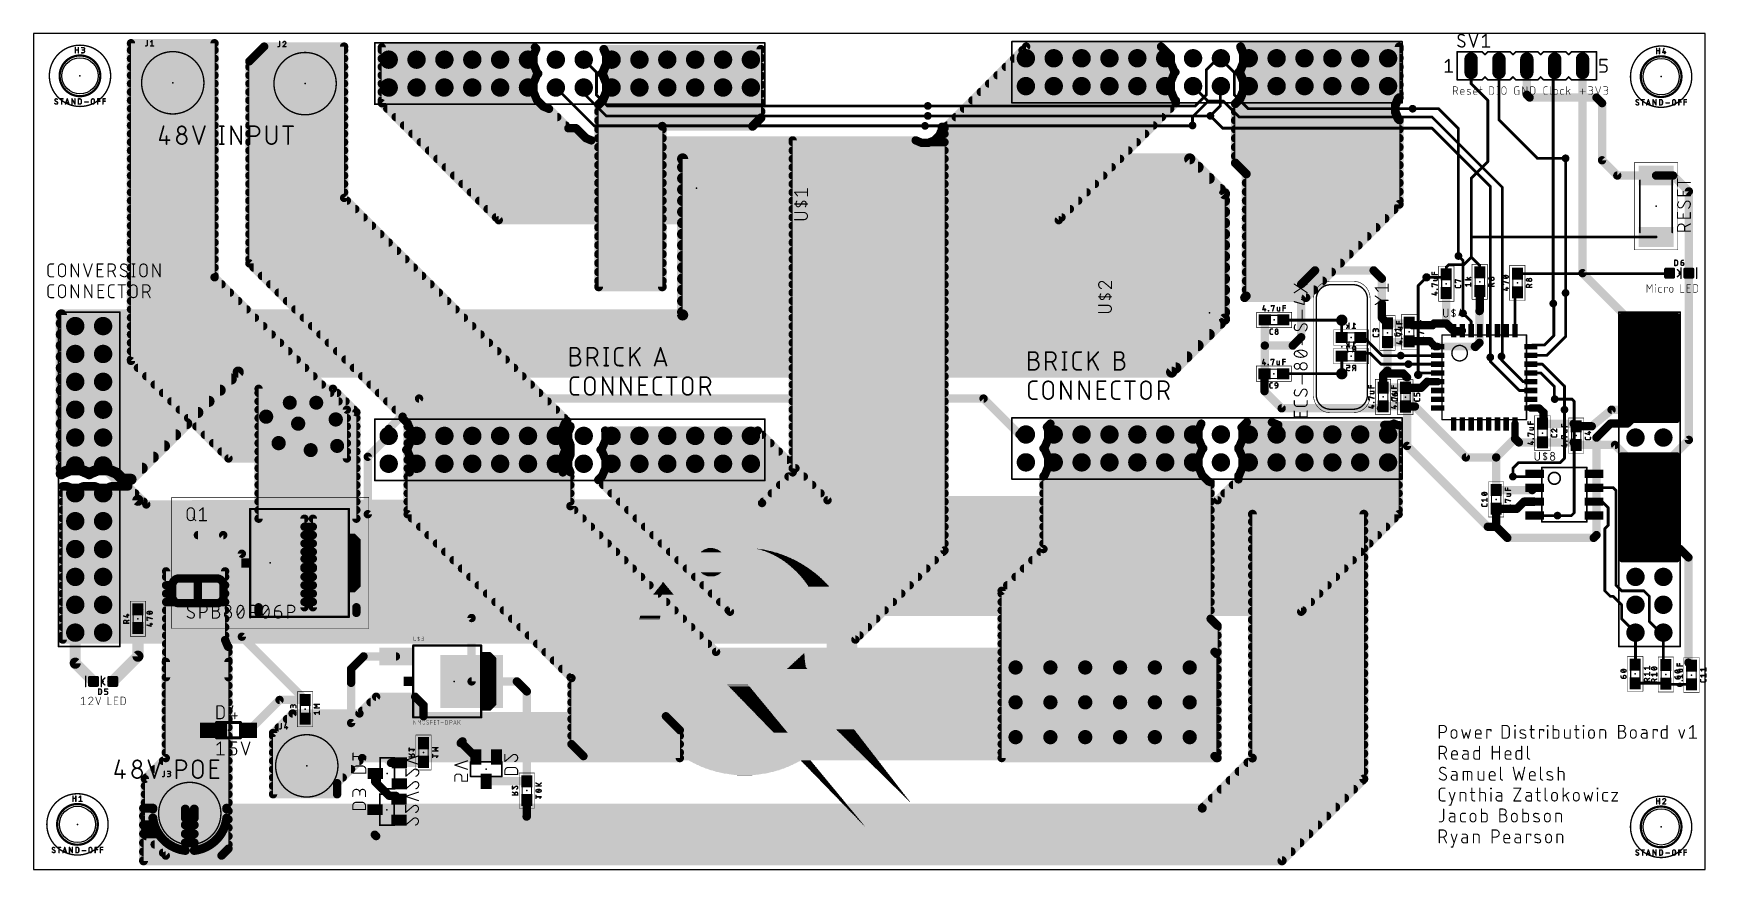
# Model space of a CAD drawing. Extents: x 0 to 6.01, y 0 to 3.
import ezdxf

# ---------------------------------------------------------------- set-up
doc = ezdxf.new("R2010")
doc.units = 0
for name, color, linetype in [('1', 12, 'CONTINUOUS'), ('16', 132, 'CONTINUOUS'), ('17', 110, 'CONTINUOUS'), ('18', 110, 'CONTINUOUS'), ('20', 31, 'CONTINUOUS'), ('200', 132, 'CONTINUOUS'), ('21', 253, 'CONTINUOUS'), ('22', 253, 'CONTINUOUS'), ('23', 53, 'CONTINUOUS'), ('24', 53, 'CONTINUOUS'), ('25', 253, 'CONTINUOUS'), ('26', 253, 'CONTINUOUS'), ('27', 253, 'CONTINUOUS'), ('28', 253, 'CONTINUOUS'), ('39', 12, 'CONTINUOUS'), ('40', 132, 'CONTINUOUS'), ('41', 12, 'CONTINUOUS'), ('42', 132, 'CONTINUOUS'), ('51', 253, 'CONTINUOUS'), ('52', 253, 'CONTINUOUS')]:
    doc.layers.add(name, color=color, linetype=linetype)

# ---------------------------------------------------------------- blocks, each defined once
blk = doc.blocks.new('RECT')
blk.add_solid([(-0.5, -0.5), (0.5, -0.5), (-0.5, 0.5), (0.5, 0.5)])
blk = doc.blocks.new('RECT160000X160000R30')
at = {"const_width": 0.005906}
blk.add_lwpolyline([(0.016732, -0.01378), (0.016732, 0.01378, 0.414214), (0.01378, 0.016732), (-0.01378, 0.016732, 0.414214), (-0.016732, 0.01378), (-0.016732, -0.01378, 0.414214), (-0.01378, -0.016732), (0.01378, -0.016732, 0.414214)], format="xyb", close=True, dxfattribs=at)
blk.add_solid([(-0.01478, -0.01478), (0.01478, -0.01478), (-0.01478, 0.01478), (0.01478, 0.01478)])
blk = doc.blocks.new('ROUNDP')
at = {"const_width": 0.5}
blk.add_lwpolyline([(0, -0.25, 1), (0, 0.25, 1), (0, -0.25)], format="xyb", dxfattribs=at)
blk = doc.blocks.new('LONGP100')
at = {"const_width": 1}
blk.add_lwpolyline([(-0.5, 0), (0.5, 0)], dxfattribs=at)
at = {"const_width": 0.5}
for points in [[(-0.5, 0.25, 1), (-0.5, -0.25)], [(0.5, -0.25, 1), (0.5, 0.25)]]:
    blk.add_lwpolyline(points, format="xyb", dxfattribs=at)
blk = doc.blocks.new('ROUNDV')
at = {"const_width": 0.5}
blk.add_lwpolyline([(0, -0.25, 1), (0, 0.25, 1), (0, -0.25)], format="xyb", dxfattribs=at)

msp = doc.modelspace()

# ---------------------------------------------------------------- linework, layer by layer
at = {"layer": '1'}
for points, const_width in [([(2.056, 2.922112), (2.047348, 2.943)], 0.032), ([(2.047348, 2.943), (2.611, 2.943)], 0.032), ([(2.611, 2.943), (2.611, 2.697)], 0.032), ([(4.343, 2.927112), (4.332691, 2.952)], 0.032), ([(4.332691, 2.952), (4.902, 2.952)], 0.032), ([(4.336005, 2.944), (4.902, 2.944)], 0.032), ([(4.343, 2.894888), (4.343, 2.927112)], 0.032), ([(4.902, 2.952), (4.902, 2.769525)], 0.032), ([(2.043668, 2.860117), (2.056, 2.889888)], 0.032), ([(2.051904, 2.88), (2.611, 2.88)], 0.032), ([(2.056, 2.889888), (2.056, 2.922112)], 0.032), ([(2.056, 2.912), (2.611, 2.912)], 0.032), ([(4.251, 2.911), (4.21, 2.87)], 0.01), ([(4.262, 2.911), (4.251, 2.911)], 0.01), ([(4.330668, 2.865117), (4.343, 2.894888)], 0.032), ([(4.336833, 2.88), (4.902, 2.88)], 0.032), ([(4.343, 2.912), (4.902, 2.912)], 0.032), ([(5.161, 2.883), (5.16, 2.884)], 0.01), ([(5.161, 2.883), (5.16, 2.882)], 0.01), ([(5.16, 2.882), (5.16, 2.82)], 0.01), ([(5.26, 2.884), (5.26, 2.69)], 0.01), ([(5.36, 2.884), (5.36, 2.78)], 0.03), ([(2.039551, 2.856), (2.043668, 2.860117)], 0.032), ([(2.043668, 2.851883), (2.039551, 2.856)], 0.032), ([(2.056, 2.822112), (2.043668, 2.851883)], 0.032), ([(2.045277, 2.848), (2.611, 2.848)], 0.032), ([(2.056, 2.789888), (2.056, 2.822112)], 0.032), ([(2.056, 2.816), (2.611, 2.816)], 0.032), ([(4.21, 2.87), (4.21, 2.78)], 0.01), ([(4.326551, 2.861), (4.330668, 2.865117)], 0.032), ([(4.330668, 2.856883), (4.326551, 2.861)], 0.032), ([(4.343, 2.827112), (4.330668, 2.856883)], 0.032), ([(4.334348, 2.848), (4.902, 2.848)], 0.032), ([(4.343, 2.794888), (4.343, 2.827112)], 0.032), ([(4.343, 2.816), (4.902, 2.816)], 0.032), ([(5.22, 2.76), (5.16, 2.82)], 0.01), ([(2.028491, 2.744939), (2.043668, 2.760117)], 0.032), ([(2.035551, 2.752), (2.611, 2.752)], 0.032), ([(2.043668, 2.760117), (2.056, 2.789888)], 0.032), ([(2.053561, 2.784), (2.611, 2.784)], 0.032), ([(4.21, 2.78), (4.17, 2.74)], 0.01), ([(4.262, 2.811), (4.26, 2.809)], 0.01), ([(4.26, 2.809), (4.26, 2.74)], 0.01), ([(4.314, 2.748449), (4.330668, 2.765117)], 0.032), ([(4.314, 2.535), (4.314, 2.748449)], 0.032), ([(4.317551, 2.752), (4.892124, 2.752)], 0.032), ([(4.330668, 2.765117), (4.343, 2.794888)], 0.032), ([(4.33849, 2.784), (4.902, 2.784)], 0.032), ([(4.897532, 2.765058), (4.88811, 2.742311)], 0.032), ([(4.902, 2.769525), (4.897532, 2.765058)], 0.032), ([(5.22, 2.76), (5.22, 2.54)], 0.01), ([(5.37, 2.77), (5.36, 2.78)], 0.03), ([(5.61, 2.77), (5.37, 2.77)], 0.03), ([(5.63, 2.75), (5.61, 2.77)], 0.03), ([(5.63, 2.75), (5.63, 2.545)], 0.03), ([(2.028491, 2.091), (2.028491, 2.744939)], 0.032), ([(2.028491, 2.72), (2.611, 2.72)], 0.032), ([(2.028491, 2.688), (2.602, 2.688)], 0.032), ([(2.611, 2.697), (2.581, 2.667)], 0.032), ([(4.17, 2.74), (3.21, 2.74)], 0.01), ([(4.22422, 2.70422), (3.21, 2.70422)], 0.01), ([(4.26, 2.74), (4.22422, 2.70422)], 0.01), ([(4.314, 2.72), (4.88811, 2.72)], 0.032), ([(4.314, 2.688), (4.902, 2.688)], 0.032), ([(4.88811, 2.742311), (4.88811, 2.717689)], 0.032), ([(4.88811, 2.717689), (4.897532, 2.694942)], 0.032), ([(4.897532, 2.694942), (4.902, 2.690475)], 0.032), ([(4.902, 2.690475), (4.902, 2.387)], 0.032), ([(5.043, 2.73), (4.95, 2.73)], 0.01), ([(5.1145, 2.6585), (5.043, 2.73)], 0.01), ([(2.028491, 2.656), (2.257, 2.656)], 0.032), ([(2.581, 2.667), (2.257, 2.667)], 0.032), ([(2.257, 2.667), (2.257, 2.091)], 0.032), ([(4.158441, 2.668441), (3.2, 2.668441)], 0.01), ([(4.16, 2.67), (4.158441, 2.668441)], 0.01), ([(4.314, 2.656), (4.902, 2.656)], 0.032), ([(5.1145, 2.6585), (5.1145, 2.2015)], 0.01), ([(5.3977, 2.5523), (5.26, 2.69)], 0.01), ([(2.028491, 2.624), (2.257, 2.624)], 0.032), ([(2.028491, 2.592), (2.257, 2.592)], 0.032), ([(4.314, 2.624), (4.902, 2.624)], 0.032), ([(4.314, 2.592), (4.902, 2.592)], 0.032), ([(2.028491, 2.56), (2.257, 2.56)], 0.032), ([(2.028491, 2.528), (2.257, 2.528)], 0.032), ([(2.33, 1.99), (2.33, 2.55)], 0.04), ([(2.33, 2.55), (4.15, 2.55)], 0.04), ([(2.33, 2.52), (4.18, 2.52)], 0.04), ([(4.15, 2.55), (4.275, 2.425)], 0.04), ([(4.314, 2.56), (4.902, 2.56)], 0.032), ([(4.353, 2.496), (4.314, 2.535)], 0.032), ([(4.321, 2.528), (4.902, 2.528)], 0.032), ([(5.22, 2.54), (5.161, 2.481)], 0.01), ([(5.3977, 2.5523), (5.3974, 2.552)], 0.01), ([(5.499, 2.552), (5.3974, 2.552)], 0.01), ([(5.684764, 2.490236), (5.63, 2.545)], 0.03), ([(2.028491, 2.496), (2.257, 2.496)], 0.032), ([(2.028491, 2.464), (2.257, 2.464)], 0.032), ([(2.33, 2.48), (4.22, 2.48)], 0.04), ([(4.353, 2.058), (4.353, 2.496)], 0.032), ([(4.353, 2.496), (4.902, 2.496)], 0.032), ([(4.353, 2.464), (4.902, 2.464)], 0.032), ([(5.161, 2.481), (5.161, 2.27)], 0.01), ([(5.824, 2.490236), (5.684764, 2.490236)], 0.03), ([(5.884764, 2.490236), (5.824, 2.490236)], 0.03), ([(5.941528, 2.433472), (5.884764, 2.490236)], 0.03), ([(2.028491, 2.432), (2.257, 2.432)], 0.032), ([(2.028491, 2.4), (2.257, 2.4)], 0.032), ([(2.33, 2.44), (4.26, 2.44)], 0.04), ([(2.33, 2.4), (4.275, 2.4)], 0.04), ([(4.275, 2.425), (4.275, 1.975)], 0.04), ([(4.353, 2.432), (4.902, 2.432)], 0.032), ([(4.353, 2.4), (4.902, 2.4)], 0.032), ([(4.902, 2.387), (4.567, 2.052)], 0.032), ([(5.941528, 2.433472), (5.941528, 2.14)], 0.03), ([(2.028491, 2.368), (2.257, 2.368)], 0.032), ([(2.028491, 2.336), (2.257, 2.336)], 0.032), ([(2.33, 2.36), (4.275, 2.36)], 0.04), ([(4.353, 2.368), (4.883, 2.368)], 0.032), ([(4.353, 2.336), (4.851, 2.336)], 0.032), ([(2.028491, 2.304), (2.257, 2.304)], 0.032), ([(2.028491, 2.272), (2.257, 2.272)], 0.032), ([(2.33, 2.32), (4.275, 2.32)], 0.04), ([(2.33, 2.28), (4.275, 2.28)], 0.04), ([(4.353, 2.304), (4.819, 2.304)], 0.032), ([(4.353, 2.272), (4.787, 2.272)], 0.032), ([(2.028491, 2.24), (2.257, 2.24)], 0.032), ([(2.028491, 2.208), (2.257, 2.208)], 0.032), ([(2.33, 2.24), (4.275, 2.24)], 0.04), ([(4.353, 2.24), (4.755, 2.24)], 0.032), ([(4.353, 2.208), (4.723, 2.208)], 0.032), ([(5.161, 2.27), (5.161, 2.197465)], 0.01), ([(5.161236, 2.269764), (5.161, 2.27)], 0.01), ([(5.824, 2.269764), (5.161236, 2.269764)], 0.01), ([(2.028491, 2.176), (2.257, 2.176)], 0.032), ([(2.33, 2.2), (4.275, 2.2)], 0.04), ([(2.33, 2.16), (4.275, 2.16)], 0.04), ([(4.353, 2.176), (4.691, 2.176)], 0.032), ([(5.080465, 2.170465), (5.071, 2.161)], 0.01), ([(5.071, 2.161), (5.071, 2.135465)], 0.01), ([(5.134, 2.170465), (5.080465, 2.170465)], 0.01), ([(5.161, 2.197465), (5.134, 2.170465)], 0.01), ([(5.191, 2.167465), (5.161, 2.197465)], 0.01), ([(5.191, 2.167465), (5.191, 2.142465)], 0.01), ([(2.028491, 2.144), (2.257, 2.144)], 0.032), ([(2.028491, 2.112), (2.257, 2.112)], 0.032), ([(2.257, 2.091), (2.028491, 2.091)], 0.032), ([(2.33, 2.12), (4.275, 2.12)], 0.04), ([(4.353, 2.144), (4.659, 2.144)], 0.032), ([(4.353, 2.112), (4.627, 2.112)], 0.032), ([(5.060535, 2.125), (5, 2.125)], 0.01), ([(5.071, 2.135465), (5.060535, 2.125)], 0.01), ([(5.870937, 2.138465), (5.326, 2.138465)], 0.01), ([(5.872472, 2.14), (5.870937, 2.138465)], 0.01), ([(5.941528, 2.14), (5.941528, 1.541528)], 0.03), ([(2.33, 2.08), (4.275, 2.08)], 0.04), ([(2.33, 2.04), (4.275, 2.04)], 0.04), ([(4.347, 2.052), (4.353, 2.058)], 0.032), ([(4.567, 2.052), (4.347, 2.052)], 0.032), ([(4.353, 2.08), (4.595, 2.08)], 0.032), ([(4.84, 2.03), (4.84, 1.979465)], 0.03), ([(5.071, 2.068535), (5.071, 1.959646)], 0.03), ([(5.191, 2.075535), (5.191, 2.005)], 0.03), ([(5.326, 2.071535), (5.317559, 2.063094)], 0.01), ([(5.317559, 2.063094), (5.317559, 1.933559)], 0.01), ([(5.499, 2.069), (5.499, 1.912)], 0.01), ([(0.1, 1.420208), (0.1, 1.99)], 0.04), ([(0.1, 1.99), (2.33, 1.99)], 0.04), ([(2.33, 2), (4.275, 2)], 0.04), ([(4.275, 1.975), (4.085, 1.785)], 0.04), ([(4.419535, 1.972), (4.419535, 1.88)], 0.03), ([(4.86, 1.959465), (4.84, 1.979465)], 0.03), ([(5.160079, 1.966921), (5.131, 1.996)], 0.01), ([(5.191, 2.005), (5.19, 2.004)], 0.03), ([(5.457, 2.029), (5.455, 2.031)], 0.01), ([(5.457, 2.029), (5.457, 1.916)], 0.01), ([(5.7, 1.61), (5.7, 1.99)], 0.015), ([(5.7, 1.99), (5.9, 1.99)], 0.015), ([(5.7, 1.98), (5.9, 1.98)], 0.015), ([(5.9, 1.99), (5.9, 1.61)], 0.015), ([(0.1, 1.96), (4.26, 1.96)], 0.04), ([(0.1, 1.92), (4.22, 1.92)], 0.04), ([(4.487402, 1.971063), (4.486465, 1.972)], 0.01), ([(4.696, 1.971063), (4.487402, 1.971063)], 0.01), ([(4.935, 1.959465), (4.86, 1.959465)], 0.03), ([(4.938, 1.962465), (4.935, 1.959465)], 0.03), ([(4.939929, 1.962465), (4.938, 1.962465)], 0.03), ([(4.949394, 1.953), (4.939929, 1.962465)], 0.03), ([(5.021, 1.953), (4.949394, 1.953)], 0.03), ([(5.027646, 1.959646), (5.021, 1.953)], 0.03), ([(5.071, 1.959646), (5.027646, 1.959646)], 0.03), ([(5.097087, 1.933559), (5.071, 1.959646)], 0.03), ([(5.128583, 1.933559), (5.097087, 1.933559)], 0.027), ([(5.160079, 1.966921), (5.160079, 1.933559)], 0.01), ([(5.7, 1.965), (5.9, 1.965)], 0.015), ([(5.7, 1.95), (5.9, 1.95)], 0.015), ([(5.7, 1.935), (5.9, 1.935)], 0.015), ([(5.7, 1.92), (5.9, 1.92)], 0.015), ([(0.1, 1.88), (4.18, 1.88)], 0.04), ([(4.419535, 1.88), (4.419535, 1.78)], 0.03), ([(4.935, 1.892535), (4.86, 1.892535)], 0.03), ([(4.86, 1.892535), (4.86, 1.79)], 0.03), ([(4.938, 1.895535), (4.935, 1.892535)], 0.03), ([(5.011947, 1.895535), (4.938, 1.895535)], 0.03), ([(5.03101, 1.876472), (5.011947, 1.895535)], 0.027), ([(5.04, 1.876472), (5.03101, 1.876472)], 0.027), ([(5.173528, 1.876472), (5.04, 1.876472)], 0.027), ([(5.175, 1.875), (5.173528, 1.876472)], 0.03), ([(5.380173, 1.882), (5.374646, 1.876472)], 0.01), ([(5.423, 1.882), (5.380173, 1.882)], 0.01), ([(5.457, 1.916), (5.423, 1.882)], 0.01), ([(5.499, 1.912), (5.431976, 1.844976)], 0.01), ([(5.7, 1.905), (5.9, 1.905)], 0.015), ([(5.7, 1.89), (5.9, 1.89)], 0.015), ([(5.7, 1.875), (5.9, 1.875)], 0.015), ([(5.7, 1.86), (5.9, 1.86)], 0.015), ([(0.1, 1.84), (4.14, 1.84)], 0.04), ([(0.1, 1.8), (4.1, 1.8)], 0.04), ([(0.735, 1.785), (0.35, 1.4)], 0.04), ([(4.085, 1.785), (0.735, 1.785)], 0.04), ([(4.86, 1.79), (4.85, 1.78)], 0.03), ([(5.039, 1.843976), (4.907512, 1.843976)], 0.01), ([(5.04, 1.81348), (4.935016, 1.81348)], 0.01), ([(5.04, 1.844976), (5.039, 1.843976)], 0.01), ([(5.22889, 1.838), (5.22889, 1.82311)], 0.01), ([(5.333008, 1.718992), (5.22889, 1.82311)], 0.01), ([(5.269, 1.841), (5.269, 1.828609)], 0.01), ([(5.347121, 1.750488), (5.269, 1.828609)], 0.01), ([(5.431976, 1.844976), (5.374646, 1.844976)], 0.01), ([(5.41552, 1.81348), (5.374646, 1.81348)], 0.01), ([(5.494, 1.735), (5.41552, 1.81348)], 0.01), ([(5.7, 1.845), (5.9, 1.845)], 0.015), ([(5.7, 1.83), (5.9, 1.83)], 0.015), ([(5.7, 1.815), (5.9, 1.815)], 0.015), ([(5.7, 1.8), (5.9, 1.8)], 0.015), ([(0.1, 1.76), (0.71, 1.76)], 0.04), ([(4.419535, 1.78), (4.418535, 1.779)], 0.03), ([(4.418535, 1.779), (4.418535, 1.716465)], 0.03), ([(4.485528, 1.778937), (4.485465, 1.779)], 0.01), ([(4.696, 1.778937), (4.485528, 1.778937)], 0.01), ([(4.85, 1.78), (4.844, 1.774)], 0.03), ([(4.844, 1.774), (4.844, 1.729465)], 0.03), ([(4.923, 1.729465), (4.844, 1.729465)], 0.03), ([(4.89, 1.78), (4.85, 1.78)], 0.03), ([(4.924, 1.728465), (4.923, 1.729465)], 0.03), ([(4.980602, 1.728465), (4.924, 1.728465)], 0.03), ([(4.976984, 1.781984), (4.97, 1.775)], 0.01), ([(5.002472, 1.750335), (4.980602, 1.728465)], 0.03), ([(5.04, 1.781984), (4.976984, 1.781984)], 0.01), ([(5.039846, 1.750335), (5.002472, 1.750335)], 0.027), ([(5.04, 1.750488), (5.039846, 1.750335)], 0.027), ([(5.374646, 1.750488), (5.347121, 1.750488)], 0.01), ([(5.409984, 1.781984), (5.374646, 1.781984)], 0.01), ([(5.41, 1.782), (5.409984, 1.781984)], 0.01), ([(5.459, 1.733), (5.41, 1.782)], 0.01), ([(5.7, 1.785), (5.9, 1.785)], 0.015), ([(5.7, 1.77), (5.9, 1.77)], 0.015), ([(5.7, 1.755), (5.9, 1.755)], 0.015), ([(5.7, 1.74), (5.9, 1.74)], 0.015), ([(0.1, 1.72), (0.67, 1.72)], 0.04), ([(0.1, 1.68), (0.63, 1.68)], 0.04), ([(0.808, 1.258858), (0.808, 1.725)], 0.03), ([(0.808, 1.725), (1.075, 1.725)], 0.03), ([(0.808, 1.71), (1.09, 1.71)], 0.03), ([(0.808, 1.68), (1.12, 1.68)], 0.03), ([(1.075, 1.725), (1.159, 1.641)], 0.03), ([(1.384, 1.69), (1.275, 1.581)], 0.03), ([(3.41, 1.69), (1.384, 1.69)], 0.03), ([(3.539, 1.561), (3.41, 1.69)], 0.03), ([(4.48, 1.655), (4.418535, 1.716465)], 0.03), ([(5.374646, 1.718992), (5.333008, 1.718992)], 0.01), ([(5.459, 1.733), (5.459, 1.687)], 0.01), ([(5.46, 1.688), (5.459, 1.687)], 0.01), ([(5.495, 1.735), (5.494, 1.735)], 0.01), ([(5.495, 1.735), (5.495, 1.65)], 0.01), ([(5.7, 1.725), (5.9, 1.725)], 0.015), ([(5.7, 1.71), (5.9, 1.71)], 0.015), ([(5.7, 1.695), (5.9, 1.695)], 0.015), ([(5.7, 1.68), (5.9, 1.68)], 0.015), ([(0.1, 1.64), (0.59, 1.64)], 0.04), ([(0.808, 1.65), (1.15, 1.65)], 0.03), ([(0.808, 1.62), (1.159, 1.62)], 0.03), ([(1.159, 1.641), (1.159, 1.258858)], 0.03), ([(4.836465, 1.655), (4.48, 1.655)], 0.03), ([(4.844, 1.662535), (4.836465, 1.655)], 0.03), ([(4.923, 1.662535), (4.844, 1.662535)], 0.03), ([(4.924, 1.661535), (4.923, 1.662535)], 0.03), ([(4.958465, 1.661535), (4.924, 1.661535)], 0.03), ([(5.141118, 1.478882), (4.958465, 1.661535)], 0.03), ([(5.404, 1.656), (5.374646, 1.656)], 0.027), ([(5.42, 1.64), (5.404, 1.656)], 0.027), ([(5.42, 1.64), (5.42, 1.603465)], 0.03), ([(5.664223, 1.65), (5.592952, 1.590465)], 0.03), ([(5.75, 1.65), (5.664223, 1.65)], 0.03), ([(5.7, 1.665), (5.9, 1.665)], 0.015), ([(5.7, 1.65), (5.9, 1.65)], 0.015), ([(5.7, 1.635), (5.9, 1.635)], 0.015), ([(5.7, 1.62), (5.9, 1.62)], 0.015), ([(0.1, 1.6), (0.55, 1.6)], 0.04), ([(0.1, 1.56), (0.51, 1.56)], 0.04), ([(0.808, 1.59), (1.159, 1.59)], 0.03), ([(0.808, 1.56), (1.159, 1.56)], 0.03), ([(1.275, 1.556), (1.2, 1.481)], 0.03), ([(1.275, 1.581), (1.275, 1.556)], 0.03), ([(1.343, 1.275), (1.343, 1.591)], 0.03), ([(1.343, 1.591), (1.927, 1.591)], 0.03), ([(1.343, 1.59), (1.927, 1.59)], 0.03), ([(1.343, 1.56), (1.919, 1.56)], 0.03), ([(1.927, 1.586453), (1.919, 1.567139)], 0.03), ([(1.919, 1.567139), (1.919, 1.544861)], 0.03), ([(1.927, 1.591), (1.927, 1.586453)], 0.03), ([(2.053, 1.571515), (2.051556, 1.575)], 0.03), ([(2.051556, 1.575), (2.6, 1.575)], 0.03), ([(2.053, 1.540485), (2.053, 1.571515)], 0.03), ([(2.053, 1.56), (2.615, 1.56)], 0.03), ([(2.6, 1.575), (2.85, 1.325)], 0.03), ([(3.562, 1.561), (3.539, 1.561)], 0.03), ([(4.33605, 1.58605), (4.355, 1.605)], 0.03), ([(4.34, 1.576515), (4.33605, 1.58605)], 0.03), ([(4.34, 1.59), (4.9, 1.59)], 0.03), ([(4.34, 1.545485), (4.34, 1.576515)], 0.03), ([(4.34, 1.56), (4.9, 1.56)], 0.03), ([(4.355, 1.605), (4.445147, 1.605)], 0.03), ([(4.445147, 1.605), (4.446013, 1.604134)], 0.03), ([(4.446013, 1.604134), (4.468065, 1.595)], 0.03), ([(4.468065, 1.595), (4.848399, 1.595)], 0.03), ([(4.848399, 1.595), (4.850528, 1.595882)], 0.03), ([(4.850528, 1.595882), (4.872636, 1.595882)], 0.03), ([(4.872636, 1.595882), (4.882793, 1.600089)], 0.03), ([(4.882793, 1.600089), (4.895364, 1.594882)], 0.03), ([(4.895364, 1.594882), (4.9, 1.594882)], 0.03), ([(4.9, 1.594882), (4.9, 1.275)], 0.03), ([(5.317559, 1.546441), (5.25, 1.478882)], 0.03), ([(5.331465, 1.532535), (5.317559, 1.546441)], 0.03), ([(5.317559, 1.598913), (5.317559, 1.546441)], 0.027), ([(5.42, 1.603465), (5.416, 1.599465)], 0.03), ([(5.528, 1.599465), (5.416, 1.599465)], 0.03), ([(5.537, 1.590465), (5.528, 1.599465)], 0.03), ([(5.592952, 1.590465), (5.537, 1.590465)], 0.03), ([(5.9, 1.61), (5.7, 1.61)], 0.015), ([(0.1, 1.52), (0.47, 1.52)], 0.04), ([(0.808, 1.53), (1.159, 1.53)], 0.03), ([(0.808, 1.5), (1.159, 1.5)], 0.03), ([(1.343, 1.53), (1.925156, 1.53)], 0.03), ([(1.343, 1.5), (1.927, 1.5)], 0.03), ([(1.919, 1.544861), (1.927, 1.525547)], 0.03), ([(1.927, 1.486453), (1.919, 1.467139)], 0.03), ([(1.927, 1.525547), (1.927, 1.486453)], 0.03), ([(2.035309, 1.506), (2.041125, 1.511816)], 0.03), ([(2.041125, 1.500183), (2.035309, 1.506)], 0.03), ([(2.041125, 1.511816), (2.053, 1.540485)], 0.03), ([(2.053, 1.471515), (2.041125, 1.500183)], 0.03), ([(2.041201, 1.5), (2.675, 1.5)], 0.03), ([(2.048657, 1.53), (2.645, 1.53)], 0.03), ([(4.325, 1.513691), (4.328125, 1.516816)], 0.03), ([(4.325, 1.508309), (4.325, 1.513691)], 0.03), ([(4.328125, 1.505183), (4.325, 1.508309)], 0.03), ([(4.328125, 1.516816), (4.34, 1.545485)], 0.03), ([(4.34, 1.476515), (4.328125, 1.505183)], 0.03), ([(4.330272, 1.5), (4.9, 1.5)], 0.03), ([(4.333586, 1.53), (4.9, 1.53)], 0.03), ([(5.416, 1.532535), (5.331465, 1.532535)], 0.03), ([(5.528, 1.532535), (5.416, 1.532535)], 0.03), ([(5.537, 1.523535), (5.528, 1.532535)], 0.03), ([(5.676465, 1.523535), (5.537, 1.523535)], 0.03), ([(5.75, 1.45), (5.676465, 1.523535)], 0.03), ([(5.941528, 1.541528), (5.85, 1.45)], 0.03), ([(0.1, 1.48), (0.43, 1.48)], 0.04), ([(0.1, 1.44), (0.39, 1.44)], 0.04), ([(0.101851, 1.422059), (0.1, 1.420208)], 0.04), ([(0.133092, 1.435), (0.101851, 1.422059)], 0.04), ([(0.166907, 1.435), (0.133092, 1.435)], 0.04), ([(0.198149, 1.422059), (0.166907, 1.435)], 0.04), ([(0.2, 1.420208), (0.198149, 1.422059)], 0.04), ([(0.201851, 1.422059), (0.2, 1.420208)], 0.04), ([(0.233092, 1.435), (0.201851, 1.422059)], 0.04), ([(0.266907, 1.435), (0.233092, 1.435)], 0.04), ([(0.375, 1.325), (0.25, 1.45)], 0.04), ([(0.298149, 1.422059), (0.266907, 1.435)], 0.04), ([(0.320208, 1.4), (0.298149, 1.422059)], 0.04), ([(0.808, 1.47), (1.159, 1.47)], 0.03), ([(0.808, 1.44), (1.159, 1.44)], 0.03), ([(1.2, 1.481), (1.2, 1.275)], 0.03), ([(1.343, 1.47), (1.920185, 1.47)], 0.03), ([(1.343, 1.44), (1.921013, 1.44)], 0.03), ([(1.919, 1.467139), (1.919, 1.444861)], 0.03), ([(1.919, 1.444861), (1.927, 1.425547)], 0.03), ([(2.041125, 1.411816), (2.053, 1.440485)], 0.03), ([(2.052799, 1.44), (2.735, 1.44)], 0.03), ([(2.053, 1.440485), (2.053, 1.471515)], 0.03), ([(2.053, 1.47), (2.705, 1.47)], 0.03), ([(4.328125, 1.416816), (4.34, 1.445485)], 0.03), ([(4.337728, 1.44), (4.9, 1.44)], 0.03), ([(4.34, 1.445485), (4.34, 1.476515)], 0.03), ([(4.34, 1.47), (4.9, 1.47)], 0.03), ([(5.25, 1.478882), (5.141118, 1.478882)], 0.03), ([(5.25, 1.478882), (5.25, 1.361465)], 0.03), ([(0.35, 1.4), (0.320208, 1.4)], 0.04), ([(0.320208, 1.4), (0.35, 1.4)], 0.04), ([(0.808, 1.41), (1.159, 1.41)], 0.03), ([(0.808, 1.38), (1.159, 1.38)], 0.03), ([(1.343, 1.41), (1.927, 1.41)], 0.03), ([(1.343, 1.38), (1.927, 1.38)], 0.03), ([(1.927, 1.425547), (1.927, 1.304)], 0.03), ([(2.027154, 1.397846), (2.041125, 1.411816)], 0.03), ([(2.5, 0.925), (2.027154, 1.397846)], 0.03), ([(2.039309, 1.41), (2.765, 1.41)], 0.03), ([(2.045, 1.38), (2.795, 1.38)], 0.03), ([(4.25, 1.325), (4.325, 1.4)], 0.03), ([(4.305, 1.38), (4.9, 1.38)], 0.03), ([(4.325, 1.413691), (4.328125, 1.416816)], 0.03), ([(4.325, 1.4), (4.325, 1.413691)], 0.03), ([(4.325, 1.41), (4.9, 1.41)], 0.03), ([(5.378, 1.41), (5.31, 1.41)], 0.01), ([(5.388, 1.37), (5.379465, 1.361465)], 0.03), ([(5.388, 1.42), (5.378, 1.41)], 0.01), ([(0.375, 1.325), (0.375, 0.933465)], 0.04), ([(0.808, 1.35), (1.159, 1.35)], 0.03), ([(0.808, 1.32), (1.159, 1.32)], 0.03), ([(1.343, 1.35), (1.927, 1.35)], 0.03), ([(1.343, 1.32), (1.927, 1.32)], 0.03), ([(2.075, 1.35), (2.825, 1.35)], 0.03), ([(2.105, 1.32), (4.9, 1.32)], 0.03), ([(2.85, 1.325), (4.25, 1.325)], 0.03), ([(4.275, 1.35), (4.9, 1.35)], 0.03), ([(5.379465, 1.361465), (5.25, 1.361465)], 0.03), ([(5.35, 1.32), (5.324535, 1.294535)], 0.03), ([(5.388, 1.32), (5.35, 1.32)], 0.03), ([(5.67, 1.37), (5.600598, 1.37)], 0.01), ([(5.63, 1.32), (5.600598, 1.32)], 0.01), ([(5.652, 1.298), (5.63, 1.32)], 0.01), ([(5.68, 1.36), (5.67, 1.37)], 0.01), ([(5.68, 1.36), (5.68, 1.02)], 0.01), ([(0.808, 1.29), (1.159, 1.29)], 0.03), ([(0.808, 1.26), (1.159, 1.26)], 0.03), ([(0.972795, 1.258858), (0.808, 1.258858)], 0.03), ([(0.972795, 1.115), (0.972795, 1.258858)], 0.03), ([(1.159, 1.258858), (1.002795, 1.258858)], 0.03), ([(1.002795, 1.258858), (1.002795, 1.115)], 0.03), ([(1.57252, 0.90248), (1.2, 1.275)], 0.03), ([(1.343, 1.29), (1.941, 1.29)], 0.03), ([(1.931, 0.687), (1.343, 1.275)], 0.03), ([(1.358, 1.26), (1.971, 1.26)], 0.03), ([(1.927, 1.304), (2.45, 0.781)], 0.03), ([(2.135, 1.29), (4.9, 1.29)], 0.03), ([(2.165, 1.26), (4.885, 1.26)], 0.03), ([(4.375, 0.4), (4.375, 1.275)], 0.032), ([(4.375, 1.275), (4.775, 1.275)], 0.032), ([(4.375, 1.248), (4.775, 1.248)], 0.032), ([(4.9, 1.275), (4.55, 0.925)], 0.03), ([(4.775, 1.275), (4.775, 0.325)], 0.032), ([(5.324535, 1.294535), (5.25, 1.294535)], 0.03), ([(5.25, 1.294535), (5.25, 1.23)], 0.03), ([(5.47, 1.27), (5.388, 1.27)], 0.01), ([(5.652, 1.298), (5.652, 1.234788)], 0.01), ([(0.681, 1.2), (0.590157, 1.2)], 0.03), ([(0.748, 1.133), (0.681, 1.2)], 0.03), ([(0.972795, 1.23), (1.002795, 1.23)], 0.03), ([(0.972795, 1.2), (1.002795, 1.2)], 0.03), ([(1.388, 1.23), (2.001, 1.23)], 0.03), ([(1.418, 1.2), (2.031, 1.2)], 0.03), ([(2.195, 1.23), (4.855, 1.23)], 0.03), ([(2.225, 1.2), (4.825, 1.2)], 0.03), ([(4.375, 1.216), (4.775, 1.216)], 0.032), ([(5.29, 1.19), (5.25, 1.23)], 0.03), ([(5.6, 1.19), (5.29, 1.19)], 0.03), ([(5.652, 1.234788), (5.64, 1.222788)], 0.01), ([(5.64, 1.222788), (5.64, 1)], 0.01), ([(0.748, 0.835465), (0.748, 1.133)], 0.03), ([(0.972795, 1.17), (1.002795, 1.17)], 0.03), ([(0.972795, 1.14), (1.002795, 1.14)], 0.03), ([(1.448, 1.17), (2.061, 1.17)], 0.03), ([(1.478, 1.14), (2.091, 1.14)], 0.03), ([(2.255, 1.17), (4.795, 1.17)], 0.03), ([(2.285, 1.14), (4.765, 1.14)], 0.03), ([(4.375, 1.184), (4.775, 1.184)], 0.032), ([(4.375, 1.152), (4.775, 1.152)], 0.032), ([(5.91, 1.15), (5.85, 1.15)], 0.03), ([(5.94, 1.12), (5.91, 1.15)], 0.03), ([(0.476, 1.07), (0.688, 1.07)], 0.03), ([(0.476, 0.69), (0.476, 1.07)], 0.03), ([(0.688, 1.07), (0.688, 0.82353)], 0.03), ([(1.002795, 1.115), (0.972795, 1.115)], 0.03), ([(0.972795, 0.941142), (0.972795, 1.085)], 0.03), ([(0.972795, 1.085), (1.002795, 1.085)], 0.03), ([(0.972795, 1.08), (1.002795, 1.08)], 0.03), ([(1.002795, 1.085), (1.002795, 0.941142)], 0.03), ([(1.508, 1.11), (2.121, 1.11)], 0.03), ([(1.538, 1.08), (2.151, 1.08)], 0.03), ([(2.315, 1.11), (4.735, 1.11)], 0.03), ([(2.345, 1.08), (4.705, 1.08)], 0.03), ([(4.375, 1.12), (4.775, 1.12)], 0.032), ([(4.375, 1.088), (4.775, 1.088)], 0.032), ([(5.94, 1.12), (5.94, 0.742465)], 0.03), ([(0.476, 1.05), (0.688, 1.05)], 0.03), ([(0.476, 1.02), (0.498228, 1.02)], 0.03), ([(0.499189, 1.026977), (0.498228, 1.022147)], 0.03), ([(0.498228, 1.022147), (0.498228, 1)], 0.03), ([(0.501074, 1.031527), (0.499189, 1.026977)], 0.03), ([(0.50381, 1.035622), (0.501074, 1.031527)], 0.03), ([(0.507292, 1.039104), (0.50381, 1.035622)], 0.03), ([(0.511386, 1.04184), (0.507292, 1.039104)], 0.03), ([(0.515936, 1.043724), (0.511386, 1.04184)], 0.03), ([(0.520766, 1.044685), (0.515936, 1.043724)], 0.03), ([(0.590157, 1.044685), (0.520766, 1.044685)], 0.03), ([(0.590157, 1.000001), (0.590157, 1.044685)], 0.03), ([(0.590157, 1.02), (0.590158, 1.02)], 0.03), ([(0.659549, 1.044685), (0.590158, 1.044685)], 0.03), ([(0.590158, 1.044685), (0.590158, 1.000001)], 0.03), ([(0.664379, 1.043724), (0.659549, 1.044685)], 0.03), ([(0.668929, 1.04184), (0.664379, 1.043724)], 0.03), ([(0.673023, 1.039104), (0.668929, 1.04184)], 0.03), ([(0.676505, 1.035622), (0.673023, 1.039104)], 0.03), ([(0.679241, 1.031527), (0.676505, 1.035622)], 0.03), ([(0.681126, 1.026977), (0.679241, 1.031527)], 0.03), ([(0.682086, 1.022147), (0.681126, 1.026977)], 0.03), ([(0.682086, 1), (0.682086, 1.022147)], 0.03), ([(0.682086, 1.02), (0.688, 1.02)], 0.03), ([(0.972795, 1.05), (1.002795, 1.05)], 0.03), ([(0.972795, 1.02), (1.002795, 1.02)], 0.03), ([(1.568, 1.05), (2.181, 1.05)], 0.03), ([(1.598, 1.02), (2.211, 1.02)], 0.03), ([(2.375, 1.05), (4.675, 1.05)], 0.03), ([(2.405, 1.02), (4.645, 1.02)], 0.03), ([(4.375, 1.056), (4.775, 1.056)], 0.032), ([(4.375, 1.024), (4.775, 1.024)], 0.032), ([(5.7, 1), (5.68, 1.02)], 0.01), ([(0.476, 0.99), (0.498228, 0.99)], 0.03), ([(0.476, 0.96), (0.508633, 0.96)], 0.03), ([(0.498228, 1), (0.590156, 1)], 0.03), ([(0.590156, 0.999999), (0.498228, 0.999999)], 0.03), ([(0.498228, 0.999999), (0.498228, 0.977853)], 0.03), ([(0.498228, 0.977853), (0.499189, 0.973023)], 0.03), ([(0.499189, 0.973023), (0.501074, 0.968473)], 0.03), ([(0.501074, 0.968473), (0.50381, 0.964378)], 0.03), ([(0.50381, 0.964378), (0.507292, 0.960896)], 0.03), ([(0.507292, 0.960896), (0.511386, 0.95816)], 0.03), ([(0.511386, 0.95816), (0.515936, 0.956276)], 0.03), ([(0.515936, 0.956276), (0.520766, 0.955315)], 0.03), ([(0.520766, 0.955315), (0.590157, 0.955315)], 0.03), ([(0.590156, 1), (0.590156, 0.999999)], 0.03), ([(0.590158, 1.000001), (0.590157, 1.000001)], 0.03), ([(0.590157, 0.955315), (0.590157, 0.999999)], 0.03), ([(0.590157, 0.999999), (0.590158, 0.999999)], 0.03), ([(0.590157, 0.99), (0.590158, 0.99)], 0.03), ([(0.590157, 0.96), (0.590158, 0.96)], 0.03), ([(0.590158, 0.999999), (0.590158, 0.955315)], 0.03), ([(0.590158, 0.955315), (0.659549, 0.955315)], 0.03), ([(0.590159, 0.999999), (0.590159, 1)], 0.03), ([(0.590159, 1), (0.682086, 1)], 0.03), ([(0.682086, 0.999999), (0.590159, 0.999999)], 0.03), ([(0.659549, 0.955315), (0.664379, 0.956276)], 0.03), ([(0.664379, 0.956276), (0.668929, 0.95816)], 0.03), ([(0.668929, 0.95816), (0.673023, 0.960896)], 0.03), ([(0.671682, 0.96), (0.688, 0.96)], 0.03), ([(0.673023, 0.960896), (0.676505, 0.964378)], 0.03), ([(0.676505, 0.964378), (0.679241, 0.968473)], 0.03), ([(0.679241, 0.968473), (0.681126, 0.973023)], 0.03), ([(0.681126, 0.973023), (0.682086, 0.977853)], 0.03), ([(0.682086, 0.977853), (0.682086, 0.999999)], 0.03), ([(0.682086, 0.99), (0.688, 0.99)], 0.03), ([(0.972795, 0.99), (1.002795, 0.99)], 0.03), ([(0.972795, 0.96), (1.002795, 0.96)], 0.03), ([(1.628, 0.99), (2.241, 0.99)], 0.03), ([(1.658, 0.96), (2.271, 0.96)], 0.03), ([(2.435, 0.99), (4.615, 0.99)], 0.03), ([(2.465, 0.96), (4.585, 0.96)], 0.03), ([(4.375, 0.992), (4.775, 0.992)], 0.032), ([(4.375, 0.96), (4.775, 0.96)], 0.032), ([(5.66, 0.98), (5.64, 1)], 0.01), ([(5.67, 0.98), (5.66, 0.98)], 0.01), ([(5.7, 0.95), (5.67, 0.98)], 0.01), ([(5.78, 1), (5.7, 1)], 0.01), ([(5.8, 0.98), (5.78, 1)], 0.01), ([(5.8, 0.98), (5.8, 0.89)], 0.01), ([(0.476, 0.93), (0.688, 0.93)], 0.03), ([(0.476, 0.9), (0.688, 0.9)], 0.03), ([(0.808, 0.921), (0.808, 0.941142)], 0.03), ([(0.808, 0.941142), (0.972795, 0.941142)], 0.03), ([(0.808, 0.93), (1.159, 0.93)], 0.03), ([(1.159, 0.921), (0.808, 0.921)], 0.03), ([(1.002795, 0.941142), (1.159, 0.941142)], 0.03), ([(1.159, 0.941142), (1.159, 0.921)], 0.03), ([(1.57252, 0.90248), (1.57252, 0.675)], 0.03), ([(1.688, 0.93), (2.301, 0.93)], 0.03), ([(1.718, 0.9), (2.331, 0.9)], 0.03), ([(2.495, 0.93), (4.555, 0.93)], 0.03), ([(4.55, 0.925), (2.5, 0.925)], 0.03), ([(4.375, 0.928), (4.775, 0.928)], 0.032), ([(4.375, 0.896), (4.775, 0.896)], 0.032), ([(5.7, 0.95), (5.7, 0.9)], 0.01), ([(5.75, 0.85), (5.7, 0.9)], 0.01), ([(0.15, 0.85), (0.15, 0.740472)], 0.04), ([(0.375, 0.866535), (0.375, 0.765472)], 0.04), ([(0.476, 0.87), (0.688, 0.87)], 0.03), ([(0.476, 0.84), (0.688, 0.84)], 0.03), ([(0.975, 0.608465), (0.748, 0.835465)], 0.03), ([(1.748, 0.87), (2.361, 0.87)], 0.03), ([(1.778, 0.84), (2.391, 0.84)], 0.03), ([(4.375, 0.864), (4.775, 0.864)], 0.032), ([(4.375, 0.832), (4.775, 0.832)], 0.032), ([(5.75, 0.85), (5.75, 0.745)], 0.01), ([(5.84, 0.85), (5.8, 0.89)], 0.01), ([(5.85, 0.85), (5.84, 0.85)], 0.01), ([(5.85, 0.85), (5.85, 0.742465)], 0.01), ([(0.375, 0.765472), (0.284528, 0.675)], 0.04), ([(0.476, 0.81), (0.693604, 0.81)], 0.03), ([(0.476, 0.78), (0.7, 0.78)], 0.03), ([(0.688, 0.82353), (0.697134, 0.801477)], 0.03), ([(0.697134, 0.801477), (0.7, 0.798612)], 0.03), ([(0.7, 0.798612), (0.7, 0.69)], 0.03), ([(1.808, 0.81), (2.421, 0.81)], 0.03), ([(1.838, 0.78), (4.24, 0.78)], 0.03), ([(2.45, 0.781), (4.239, 0.781)], 0.03), ([(4.239, 0.781), (4.246, 0.774)], 0.03), ([(4.246, 0.774), (4.246, 0.4)], 0.03), ([(4.375, 0.8), (4.775, 0.8)], 0.032), ([(4.375, 0.768), (4.775, 0.768)], 0.032), ([(0.215472, 0.675), (0.15, 0.740472)], 0.04), ([(0.475, 0.4), (0.475, 0.745)], 0.03), ([(0.475, 0.745), (0.7, 0.745)], 0.03), ([(0.475, 0.72), (0.7, 0.72)], 0.03), ([(0.476, 0.75), (0.7, 0.75)], 0.03), ([(0.476, 0.72), (0.7, 0.72)], 0.03), ([(0.7, 0.745), (0.7, 0.075)], 0.03), ([(1.184764, 0.764764), (1.14, 0.72)], 0.03), ([(1.14, 0.72), (1.14, 0.67)], 0.03), ([(1.300945, 0.764764), (1.184764, 0.764764)], 0.03), ([(1.868, 0.75), (4.246, 0.75)], 0.03), ([(1.898, 0.72), (4.246, 0.72)], 0.03), ([(4.375, 0.736), (4.775, 0.736)], 0.032), ([(5.754268, 0.740732), (5.749, 0.735465)], 0.01), ([(5.754268, 0.740732), (5.75, 0.745)], 0.01), ([(5.859, 0.733465), (5.85, 0.742465)], 0.01), ([(5.951, 0.731465), (5.94, 0.742465)], 0.03), ([(0.475, 0.69), (0.7, 0.69)], 0.03), ([(0.475, 0.66), (0.7, 0.66)], 0.03), ([(0.7, 0.69), (0.476, 0.69)], 0.03), ([(0.476, 0.69), (0.7, 0.69)], 0.03), ([(1.735, 0.675), (1.57252, 0.675)], 0.03), ([(1.76, 0.65), (1.735, 0.675)], 0.03), ([(1.928, 0.69), (4.246, 0.69)], 0.03), ([(1.931, 0.45), (1.931, 0.687)], 0.03), ([(1.931, 0.66), (4.246, 0.66)], 0.03), ([(4.375, 0.704), (4.775, 0.704)], 0.032), ([(4.375, 0.672), (4.775, 0.672)], 0.032), ([(5.857, 0.668535), (5.749, 0.668535)], 0.01), ([(5.859, 0.666535), (5.857, 0.668535)], 0.01), ([(5.861, 0.664535), (5.859, 0.666535)], 0.01), ([(5.951, 0.664535), (5.861, 0.664535)], 0.01), ([(0.475, 0.63), (0.7, 0.63)], 0.03), ([(0.475, 0.6), (0.7, 0.6)], 0.03), ([(0.774803, 0.5), (0.883268, 0.608465)], 0.03), ([(0.883268, 0.608465), (0.975, 0.608465)], 0.03), ([(1.17, 0.56), (1.23, 0.62)], 0.03), ([(1.21, 0.6), (1.39, 0.6)], 0.03), ([(1.23, 0.62), (1.37, 0.62)], 0.03), ([(1.37, 0.62), (1.4, 0.59)], 0.03), ([(1.4, 0.59), (1.4, 0.55)], 0.03), ([(1.931, 0.63), (4.246, 0.63)], 0.03), ([(1.931, 0.6), (4.246, 0.6)], 0.03), ([(4.375, 0.64), (4.775, 0.64)], 0.032), ([(4.375, 0.608), (4.775, 0.608)], 0.032), ([(0.475, 0.57), (0.7, 0.57)], 0.03), ([(0.475, 0.54), (0.7, 0.54)], 0.03), ([(0.86, 0.49), (0.93, 0.56)], 0.03), ([(0.91, 0.54), (2.28, 0.54)], 0.03), ([(0.93, 0.56), (1.17, 0.56)], 0.03), ([(1.18, 0.57), (1.4, 0.57)], 0.03), ([(1.4, 0.55), (2.27, 0.55)], 0.03), ([(1.931, 0.57), (4.246, 0.57)], 0.03), ([(1.931, 0.54), (4.246, 0.54)], 0.03), ([(2.27, 0.55), (2.32, 0.5)], 0.03), ([(4.375, 0.576), (4.775, 0.576)], 0.032), ([(4.375, 0.544), (4.775, 0.544)], 0.032), ([(0.475, 0.51), (0.7, 0.51)], 0.03), ([(0.475, 0.48), (0.7, 0.48)], 0.03), ([(0.86, 0.27), (0.86, 0.49)], 0.03), ([(0.86, 0.48), (2.32, 0.48)], 0.03), ([(0.88, 0.51), (2.31, 0.51)], 0.03), ([(1.931, 0.51), (4.246, 0.51)], 0.03), ([(1.931, 0.48), (4.246, 0.48)], 0.03), ([(2.32, 0.5), (2.32, 0.4)], 0.03), ([(4.375, 0.512), (4.775, 0.512)], 0.032), ([(4.375, 0.48), (4.775, 0.48)], 0.032), ([(0.475, 0.45), (0.7, 0.45)], 0.03), ([(0.475, 0.42), (0.7, 0.42)], 0.03), ([(0.86, 0.45), (2.32, 0.45)], 0.03), ([(0.86, 0.42), (2.32, 0.42)], 0.03), ([(1.974, 0.407), (1.931, 0.45)], 0.03), ([(1.931, 0.45), (4.246, 0.45)], 0.03), ([(1.961, 0.42), (4.246, 0.42)], 0.03), ([(4.239, 0.407), (1.974, 0.407)], 0.03), ([(4.246, 0.4), (4.239, 0.407)], 0.03), ([(4.375, 0.448), (4.775, 0.448)], 0.032), ([(4.375, 0.416), (4.775, 0.416)], 0.032), ([(0.4, 0.325), (0.475, 0.4)], 0.03), ([(0.435, 0.36), (0.7, 0.36)], 0.03), ([(0.465, 0.39), (0.7, 0.39)], 0.03), ([(0.86, 0.39), (1.17, 0.39)], 0.03), ([(0.86, 0.36), (1.14, 0.36)], 0.03), ([(1.18, 0.4), (1.09, 0.31)], 0.03), ([(2.32, 0.4), (1.18, 0.4)], 0.03), ([(4.1951, 0.2201), (4.375, 0.4)], 0.032), ([(4.327, 0.352), (4.775, 0.352)], 0.032), ([(4.359, 0.384), (4.775, 0.384)], 0.032), ([(0.4, 0.125), (0.4, 0.325)], 0.03), ([(0.4, 0.3), (0.7, 0.3)], 0.03), ([(0.405, 0.33), (0.7, 0.33)], 0.03), ([(0.86, 0.33), (1.11, 0.33)], 0.03), ([(0.86, 0.3), (1.09, 0.3)], 0.03), ([(1.09, 0.31), (1.09, 0.27)], 0.03), ([(4.263, 0.288), (4.738, 0.288)], 0.032), ([(4.295, 0.32), (4.77, 0.32)], 0.032), ([(4.775, 0.325), (4.481, 0.031)], 0.032), ([(0.4, 0.27), (0.7, 0.27)], 0.03), ([(0.4, 0.24), (0.7, 0.24)], 0.03), ([(1.09, 0.27), (0.86, 0.27)], 0.03), ([(0.86, 0.27), (1.09, 0.27)], 0.03), ([(4.231, 0.256), (4.706, 0.256)], 0.032), ([(0.395, 0.031), (0.395, 0.2201)], 0.032), ([(0.395, 0.2201), (0.428735, 0.2201)], 0.032), ([(0.395, 0.192), (0.544999, 0.192)], 0.032), ([(0.4, 0.21), (0.7, 0.21)], 0.03), ([(0.4, 0.18), (0.7, 0.18)], 0.03), ([(0.428735, 0.2201), (0.42843, 0.217)], 0.032), ([(0.42843, 0.217), (0.544999, 0.217)], 0.032), ([(0.544999, 0.185), (0.42843, 0.185)], 0.032), ([(0.42843, 0.185), (0.428786, 0.181388)], 0.032), ([(0.428786, 0.181388), (0.431345, 0.168523)], 0.032), ([(0.431345, 0.168523), (0.435152, 0.155971)], 0.032), ([(0.544999, 0.217), (0.544999, 0.185)], 0.032), ([(0.545, 0.06843), (0.545, 0.184999)], 0.032), ([(0.545, 0.184999), (0.577, 0.184999)], 0.032), ([(0.577, 0.185), (0.577, 0.217)], 0.032), ([(0.577, 0.217), (0.69357, 0.217)], 0.032), ([(0.577, 0.192), (4.642, 0.192)], 0.032), ([(0.69357, 0.185), (0.577, 0.185)], 0.032), ([(0.577, 0.184999), (0.577, 0.06843)], 0.032), ([(0.686848, 0.155971), (0.690655, 0.168523)], 0.032), ([(0.690655, 0.168523), (0.693214, 0.181388)], 0.032), ([(0.693214, 0.181388), (0.69357, 0.185)], 0.032), ([(0.69357, 0.217), (0.693265, 0.2201)], 0.032), ([(0.693265, 0.2201), (4.1951, 0.2201)], 0.032), ([(4.199, 0.224), (4.674, 0.224)], 0.032), ([(0.395, 0.16), (0.43393, 0.16)], 0.032), ([(0.395, 0.128), (0.449218, 0.128)], 0.032), ([(0.4, 0.15), (0.7, 0.15)], 0.03), ([(0.475, 0.05), (0.4, 0.125)], 0.03), ([(0.405, 0.12), (0.7, 0.12)], 0.03), ([(0.435152, 0.155971), (0.440172, 0.143852)], 0.032), ([(0.440172, 0.143852), (0.446355, 0.132284)], 0.032), ([(0.446355, 0.132284), (0.453642, 0.121378)], 0.032), ([(0.453642, 0.121378), (0.461964, 0.111239)], 0.032), ([(0.461964, 0.111239), (0.471239, 0.101964)], 0.032), ([(0.545, 0.16), (0.577, 0.16)], 0.032), ([(0.545, 0.128), (0.577, 0.128)], 0.032), ([(0.650761, 0.101964), (0.660036, 0.111239)], 0.032), ([(0.660036, 0.111239), (0.668357, 0.121378)], 0.032), ([(0.668357, 0.121378), (0.675645, 0.132284)], 0.032), ([(0.672782, 0.128), (4.578, 0.128)], 0.032), ([(0.675645, 0.132284), (0.681828, 0.143852)], 0.032), ([(0.681828, 0.143852), (0.686848, 0.155971)], 0.032), ([(0.68807, 0.16), (4.61, 0.16)], 0.032), ([(0.395, 0.096), (0.478505, 0.096)], 0.032), ([(0.395, 0.064), (4.514, 0.064)], 0.032), ([(0.435, 0.09), (0.7, 0.09)], 0.03), ([(0.465, 0.06), (0.685, 0.06)], 0.03), ([(0.471239, 0.101964), (0.481378, 0.093642)], 0.032), ([(0.675, 0.05), (0.475, 0.05)], 0.03), ([(0.481378, 0.093642), (0.492284, 0.086355)], 0.032), ([(0.492284, 0.086355), (0.503852, 0.080172)], 0.032), ([(0.503852, 0.080172), (0.515971, 0.075152)], 0.032), ([(0.515971, 0.075152), (0.528523, 0.071345)], 0.032), ([(0.528523, 0.071345), (0.541388, 0.068786)], 0.032), ([(0.541388, 0.068786), (0.545, 0.06843)], 0.032), ([(0.545, 0.096), (0.577, 0.096)], 0.032), ([(0.577, 0.06843), (0.580612, 0.068786)], 0.032), ([(0.580612, 0.068786), (0.593477, 0.071345)], 0.032), ([(0.593477, 0.071345), (0.606029, 0.075152)], 0.032), ([(0.606029, 0.075152), (0.618147, 0.080172)], 0.032), ([(0.618147, 0.080172), (0.629715, 0.086355)], 0.032), ([(0.629715, 0.086355), (0.640622, 0.093642)], 0.032), ([(0.640622, 0.093642), (0.650761, 0.101964)], 0.032), ([(0.643494, 0.096), (4.546, 0.096)], 0.032), ([(0.7, 0.075), (0.675, 0.05)], 0.03), ([(0.395, 0.032), (4.482, 0.032)], 0.032), ([(4.481, 0.031), (0.395, 0.031)], 0.032)]:
    msp.add_lwpolyline(points, dxfattribs=dict(at, const_width=const_width))
for points, const_width in [([(2.054739, 2.946061, 1), (2.039957, 2.939939)], 0.016), ([(2.047348, 2.951, 1), (2.047348, 2.935)], 0.016), ([(2.619, 2.943, 1), (2.603, 2.943)], 0.016), ([(2.611, 2.935, 1), (2.611, 2.951)], 0.016), ([(4.340082, 2.955061, 1), (4.3253, 2.948939)], 0.016), ([(4.332691, 2.96, 1), (4.332691, 2.944)], 0.016), ([(4.336005, 2.952, 1), (4.336005, 2.936)], 0.016), ([(4.351, 2.927112, 1), (4.335, 2.927112)], 0.016), ([(4.91, 2.952, 1), (4.894, 2.952)], 0.016), ([(4.902, 2.944, 1), (4.902, 2.96)], 0.016), ([(4.902, 2.936, 1), (4.902, 2.952)], 0.016), ([(2.051904, 2.888, 1), (2.051904, 2.872)], 0.016), ([(2.064, 2.922112, 1), (2.048, 2.922112)], 0.016), ([(2.056, 2.92, 1), (2.056, 2.904)], 0.016), ([(2.048, 2.889888, 1), (2.064, 2.889888)], 0.016), ([(2.048609, 2.91905, 1), (2.063391, 2.925173)], 0.016), ([(2.063391, 2.886827, 1), (2.048609, 2.892949)], 0.016), ([(2.611, 2.904, 1), (2.611, 2.92)], 0.016), ([(2.611, 2.872, 1), (2.611, 2.888)], 0.016), ([(4.251, 2.9135, 1), (4.251, 2.9085)], 0.005), ([(4.252768, 2.909232, 1), (4.249232, 2.912768)], 0.005), ([(4.262, 2.9085, 1), (4.262, 2.9135)], 0.005), ([(4.336833, 2.888, 1), (4.336833, 2.872)], 0.016), ([(4.343, 2.92, 1), (4.343, 2.904)], 0.016), ([(4.335, 2.894888, 1), (4.351, 2.894888)], 0.016), ([(4.335609, 2.92405, 1), (4.350391, 2.930173)], 0.016), ([(4.350391, 2.891827, 1), (4.335609, 2.897949)], 0.016), ([(4.902, 2.904, 1), (4.902, 2.92)], 0.016), ([(4.902, 2.872, 1), (4.902, 2.888)], 0.016), ([(5.161768, 2.885768, 1), (5.158232, 2.882232)], 0.005), ([(5.1625, 2.882, 1), (5.1575, 2.882)], 0.005), ([(5.158232, 2.883768, 1), (5.161768, 2.880232)], 0.005), ([(5.162768, 2.881232, 1), (5.159232, 2.884768)], 0.005), ([(5.159232, 2.881232, 1), (5.162768, 2.884768)], 0.005), ([(5.2625, 2.884, 1), (5.2575, 2.884)], 0.005), ([(5.3675, 2.884, 1), (5.3525, 2.884)], 0.015), ([(2.045208, 2.861657, 1), (2.033894, 2.850343)], 0.016), ([(2.033894, 2.861657, 1), (2.045208, 2.850343)], 0.016), ([(2.036277, 2.863179, 1), (2.051059, 2.857056)], 0.016), ([(2.051059, 2.854944, 1), (2.036277, 2.848821)], 0.016), ([(2.045277, 2.856, 1), (2.045277, 2.84)], 0.016), ([(2.049325, 2.85446, 1), (2.038012, 2.865774)], 0.016), ([(2.038012, 2.846226, 1), (2.049325, 2.85754)], 0.016), ([(2.064, 2.822112, 1), (2.048, 2.822112)], 0.016), ([(2.056, 2.824, 1), (2.056, 2.808)], 0.016), ([(2.048609, 2.81905, 1), (2.063391, 2.825173)], 0.016), ([(2.611, 2.84, 1), (2.611, 2.856)], 0.016), ([(2.611, 2.808, 1), (2.611, 2.824)], 0.016), ([(4.2125, 2.87, 1), (4.2075, 2.87)], 0.005), ([(4.208232, 2.871768, 1), (4.211768, 2.868232)], 0.005), ([(4.332208, 2.866657, 1), (4.320894, 2.855343)], 0.016), ([(4.320894, 2.866657, 1), (4.332208, 2.855343)], 0.016), ([(4.323277, 2.868179, 1), (4.338059, 2.862056)], 0.016), ([(4.338059, 2.859944, 1), (4.323277, 2.853821)], 0.016), ([(4.336325, 2.85946, 1), (4.325012, 2.870774)], 0.016), ([(4.325012, 2.851226, 1), (4.336325, 2.86254)], 0.016), ([(4.334348, 2.856, 1), (4.334348, 2.84)], 0.016), ([(4.351, 2.827112, 1), (4.335, 2.827112)], 0.016), ([(4.343, 2.824, 1), (4.343, 2.808)], 0.016), ([(4.335609, 2.82405, 1), (4.350391, 2.830173)], 0.016), ([(4.902, 2.84, 1), (4.902, 2.856)], 0.016), ([(4.902, 2.808, 1), (4.902, 2.824)], 0.016), ([(5.161768, 2.821768, 1), (5.158232, 2.818232)], 0.005), ([(5.1575, 2.82, 1), (5.1625, 2.82)], 0.005), ([(2.035551, 2.76, 1), (2.035551, 2.744)], 0.016), ([(2.036277, 2.763179, 1), (2.051059, 2.757056)], 0.016), ([(2.049325, 2.75446, 1), (2.038012, 2.765774)], 0.016), ([(2.053561, 2.792, 1), (2.053561, 2.776)], 0.016), ([(2.048, 2.789888, 1), (2.064, 2.789888)], 0.016), ([(2.063391, 2.786827, 1), (2.048609, 2.792949)], 0.016), ([(2.611, 2.776, 1), (2.611, 2.792)], 0.016), ([(2.611, 2.744, 1), (2.611, 2.76)], 0.016), ([(4.2075, 2.78, 1), (4.2125, 2.78)], 0.005), ([(4.211768, 2.778232, 1), (4.208232, 2.781768)], 0.005), ([(4.2625, 2.809, 1), (4.2575, 2.809)], 0.005), ([(4.258232, 2.810768, 1), (4.261768, 2.807232)], 0.005), ([(4.263768, 2.809232, 1), (4.260232, 2.812768)], 0.005), ([(4.322, 2.748449, 1), (4.306, 2.748449)], 0.016), ([(4.317551, 2.76, 1), (4.317551, 2.744)], 0.016), ([(4.323277, 2.768179, 1), (4.338059, 2.762056)], 0.016), ([(4.336325, 2.75946, 1), (4.325012, 2.770774)], 0.016), ([(4.33849, 2.792, 1), (4.33849, 2.776)], 0.016), ([(4.335, 2.794888, 1), (4.351, 2.794888)], 0.016), ([(4.350391, 2.791827, 1), (4.335609, 2.797949)], 0.016), ([(4.891876, 2.770715, 1), (4.903189, 2.759401)], 0.016), ([(4.904923, 2.761996, 1), (4.890141, 2.768119)], 0.016), ([(4.892124, 2.744, 1), (4.892124, 2.76)], 0.016), ([(4.894, 2.769525, 1), (4.91, 2.769525)], 0.016), ([(4.907657, 2.763868, 1), (4.896343, 2.775182)], 0.016), ([(4.902, 2.776, 1), (4.902, 2.792)], 0.016), ([(5.2225, 2.76, 1), (5.2175, 2.76)], 0.005), ([(5.218232, 2.758232, 1), (5.221768, 2.761768)], 0.005), ([(5.365303, 2.785303, 1), (5.354697, 2.774697)], 0.015), ([(5.3525, 2.78, 1), (5.3675, 2.78)], 0.015), ([(5.37, 2.7775, 1), (5.37, 2.7625)], 0.015), ([(5.364697, 2.764697, 1), (5.375303, 2.775303)], 0.015), ([(5.615303, 2.775303, 1), (5.604697, 2.764697)], 0.015), ([(5.61, 2.7625, 1), (5.61, 2.7775)], 0.015), ([(5.6375, 2.75, 1), (5.6225, 2.75)], 0.015), ([(5.624697, 2.744697, 1), (5.635303, 2.755303)], 0.015), ([(2.036491, 2.744939, 1), (2.020491, 2.744939)], 0.016), ([(2.022834, 2.750596, 1), (2.034148, 2.739282)], 0.016), ([(2.028491, 2.728, 1), (2.028491, 2.712)], 0.016), ([(2.028491, 2.696, 1), (2.028491, 2.68)], 0.016), ([(2.602, 2.68, 1), (2.602, 2.696)], 0.016), ([(2.603, 2.697, 1), (2.619, 2.697)], 0.016), ([(2.616657, 2.691343, 1), (2.605343, 2.702657)], 0.016), ([(2.611, 2.712, 1), (2.611, 2.728)], 0.016), ([(3.21, 2.7425, 1), (3.21, 2.7375)], 0.005), ([(3.21, 2.70672, 1), (3.21, 2.70172)], 0.005), ([(4.168232, 2.741768, 1), (4.171768, 2.738232)], 0.005), ([(4.17, 2.7375, 1), (4.17, 2.7425)], 0.005), ([(4.222453, 2.705988, 1), (4.225988, 2.702453)], 0.005), ([(4.22422, 2.70172, 1), (4.22422, 2.70672)], 0.005), ([(4.2575, 2.74, 1), (4.2625, 2.74)], 0.005), ([(4.261768, 2.738232, 1), (4.258232, 2.741768)], 0.005), ([(4.308343, 2.754106, 1), (4.319657, 2.742792)], 0.016), ([(4.314, 2.728, 1), (4.314, 2.712)], 0.016), ([(4.314, 2.696, 1), (4.314, 2.68)], 0.016), ([(4.89611, 2.742311, 1), (4.88011, 2.742311)], 0.016), ([(4.880719, 2.745372, 1), (4.895501, 2.739249)], 0.016), ([(4.895501, 2.720751, 1), (4.880719, 2.714628)], 0.016), ([(4.88011, 2.717689, 1), (4.89611, 2.717689)], 0.016), ([(4.88811, 2.712, 1), (4.88811, 2.728)], 0.016), ([(4.903189, 2.700599, 1), (4.891876, 2.689285)], 0.016), ([(4.890141, 2.691881, 1), (4.904923, 2.698004)], 0.016), ([(4.91, 2.690475, 1), (4.894, 2.690475)], 0.016), ([(4.896343, 2.684818, 1), (4.907657, 2.696132)], 0.016), ([(4.902, 2.68, 1), (4.902, 2.696)], 0.016), ([(4.95, 2.7325, 1), (4.95, 2.7275)], 0.005), ([(5.044768, 2.731768, 1), (5.041232, 2.728232)], 0.005), ([(5.043, 2.7275, 1), (5.043, 2.7325)], 0.005), ([(2.028491, 2.664, 1), (2.028491, 2.648)], 0.016), ([(2.257, 2.675, 1), (2.257, 2.659)], 0.016), ([(2.265, 2.667, 1), (2.249, 2.667)], 0.016), ([(2.257, 2.648, 1), (2.257, 2.664)], 0.016), ([(2.575343, 2.672657, 1), (2.586657, 2.661343)], 0.016), ([(2.581, 2.659, 1), (2.581, 2.675)], 0.016), ([(3.2, 2.670941, 1), (3.2, 2.665941)], 0.005), ([(4.156673, 2.670209, 1), (4.160209, 2.666673)], 0.005), ([(4.161768, 2.668232, 1), (4.158232, 2.671768)], 0.005), ([(4.158441, 2.665941, 1), (4.158441, 2.670941)], 0.005), ([(4.314, 2.664, 1), (4.314, 2.648)], 0.016), ([(4.902, 2.648, 1), (4.902, 2.664)], 0.016), ([(5.117, 2.6585, 1), (5.112, 2.6585)], 0.005), ([(5.112732, 2.656732, 1), (5.116268, 2.660268)], 0.005), ([(5.261768, 2.691768, 1), (5.258232, 2.688232)], 0.005), ([(5.2575, 2.69, 1), (5.2625, 2.69)], 0.005), ([(2.028491, 2.632, 1), (2.028491, 2.616)], 0.016), ([(2.028491, 2.6, 1), (2.028491, 2.584)], 0.016), ([(2.257, 2.616, 1), (2.257, 2.632)], 0.016), ([(2.257, 2.584, 1), (2.257, 2.6)], 0.016), ([(4.314, 2.632, 1), (4.314, 2.616)], 0.016), ([(4.314, 2.6, 1), (4.314, 2.584)], 0.016), ([(4.902, 2.616, 1), (4.902, 2.632)], 0.016), ([(4.902, 2.584, 1), (4.902, 2.6)], 0.016), ([(2.028491, 2.568, 1), (2.028491, 2.552)], 0.016), ([(2.028491, 2.536, 1), (2.028491, 2.52)], 0.016), ([(2.257, 2.552, 1), (2.257, 2.568)], 0.016), ([(2.257, 2.52, 1), (2.257, 2.536)], 0.016), ([(2.34, 2.55, 1), (2.32, 2.55)], 0.02), ([(2.33, 2.56, 1), (2.33, 2.54)], 0.02), ([(2.33, 2.53, 1), (2.33, 2.51)], 0.02), ([(4.157071, 2.557071, 1), (4.142929, 2.542929)], 0.02), ([(4.15, 2.54, 1), (4.15, 2.56)], 0.02), ([(4.18, 2.51, 1), (4.18, 2.53)], 0.02), ([(4.314, 2.568, 1), (4.314, 2.552)], 0.016), ([(4.319657, 2.540657, 1), (4.308343, 2.529343)], 0.016), ([(4.306, 2.535, 1), (4.322, 2.535)], 0.016), ([(4.321, 2.536, 1), (4.321, 2.52)], 0.016), ([(4.902, 2.552, 1), (4.902, 2.568)], 0.016), ([(4.902, 2.52, 1), (4.902, 2.536)], 0.016), ([(5.2175, 2.54, 1), (5.2225, 2.54)], 0.005), ([(5.221768, 2.538232, 1), (5.218232, 2.541768)], 0.005), ([(5.3974, 2.5545, 1), (5.3974, 2.5495)], 0.005), ([(5.395632, 2.553768, 1), (5.399168, 2.550232)], 0.005), ([(5.399468, 2.550532, 1), (5.395932, 2.554068)], 0.005), ([(5.395932, 2.550532, 1), (5.399468, 2.554068)], 0.005), ([(5.499, 2.5495, 1), (5.499, 2.5545)], 0.005), ([(5.635303, 2.550303, 1), (5.624697, 2.539697)], 0.015), ([(5.6225, 2.545, 1), (5.6375, 2.545)], 0.015), ([(2.028491, 2.504, 1), (2.028491, 2.488)], 0.016), ([(2.028491, 2.472, 1), (2.028491, 2.456)], 0.016), ([(2.257, 2.488, 1), (2.257, 2.504)], 0.016), ([(2.257, 2.456, 1), (2.257, 2.472)], 0.016), ([(2.33, 2.49, 1), (2.33, 2.47)], 0.02), ([(4.22, 2.47, 1), (4.22, 2.49)], 0.02), ([(4.361, 2.496, 1), (4.345, 2.496)], 0.016), ([(4.353, 2.504, 1), (4.353, 2.488)], 0.016), ([(4.353, 2.472, 1), (4.353, 2.456)], 0.016), ([(4.347343, 2.490343, 1), (4.358657, 2.501657)], 0.016), ([(4.902, 2.488, 1), (4.902, 2.504)], 0.016), ([(4.902, 2.456, 1), (4.902, 2.472)], 0.016), ([(5.1635, 2.481, 1), (5.1585, 2.481)], 0.005), ([(5.159232, 2.482768, 1), (5.162768, 2.479232)], 0.005), ([(5.684764, 2.497736, 1), (5.684764, 2.482736)], 0.015), ([(5.67946, 2.484933, 1), (5.690067, 2.49554)], 0.015), ([(5.824, 2.497736, 1), (5.824, 2.482736)], 0.015), ([(5.824, 2.482736, 1), (5.824, 2.497736)], 0.015), ([(5.890067, 2.49554, 1), (5.87946, 2.484933)], 0.015), ([(5.884764, 2.482736, 1), (5.884764, 2.497736)], 0.015), ([(2.028491, 2.44, 1), (2.028491, 2.424)], 0.016), ([(2.028491, 2.408, 1), (2.028491, 2.392)], 0.016), ([(2.257, 2.424, 1), (2.257, 2.44)], 0.016), ([(2.257, 2.392, 1), (2.257, 2.408)], 0.016), ([(2.33, 2.45, 1), (2.33, 2.43)], 0.02), ([(2.33, 2.41, 1), (2.33, 2.39)], 0.02), ([(4.26, 2.43, 1), (4.26, 2.45)], 0.02), ([(4.285, 2.425, 1), (4.265, 2.425)], 0.02), ([(4.267929, 2.417929, 1), (4.282071, 2.432071)], 0.02), ([(4.275, 2.39, 1), (4.275, 2.41)], 0.02), ([(4.353, 2.44, 1), (4.353, 2.424)], 0.016), ([(4.353, 2.408, 1), (4.353, 2.392)], 0.016), ([(4.907657, 2.381343, 1), (4.896343, 2.392657)], 0.016), ([(4.902, 2.424, 1), (4.902, 2.44)], 0.016), ([(4.902, 2.392, 1), (4.902, 2.408)], 0.016), ([(5.949028, 2.433472, 1), (5.934028, 2.433472)], 0.015), ([(5.936224, 2.428169, 1), (5.946831, 2.438776)], 0.015), ([(2.028491, 2.376, 1), (2.028491, 2.36)], 0.016), ([(2.028491, 2.344, 1), (2.028491, 2.328)], 0.016), ([(2.257, 2.36, 1), (2.257, 2.376)], 0.016), ([(2.257, 2.328, 1), (2.257, 2.344)], 0.016), ([(2.33, 2.37, 1), (2.33, 2.35)], 0.02), ([(4.275, 2.35, 1), (4.275, 2.37)], 0.02), ([(4.353, 2.376, 1), (4.353, 2.36)], 0.016), ([(4.353, 2.344, 1), (4.353, 2.328)], 0.016), ([(4.851, 2.328, 1), (4.851, 2.344)], 0.016), ([(4.883, 2.36, 1), (4.883, 2.376)], 0.016), ([(4.894, 2.387, 1), (4.91, 2.387)], 0.016), ([(2.028491, 2.312, 1), (2.028491, 2.296)], 0.016), ([(2.028491, 2.28, 1), (2.028491, 2.264)], 0.016), ([(2.257, 2.296, 1), (2.257, 2.312)], 0.016), ([(2.257, 2.264, 1), (2.257, 2.28)], 0.016), ([(2.33, 2.33, 1), (2.33, 2.31)], 0.02), ([(2.33, 2.29, 1), (2.33, 2.27)], 0.02), ([(4.275, 2.31, 1), (4.275, 2.33)], 0.02), ([(4.275, 2.27, 1), (4.275, 2.29)], 0.02), ([(4.353, 2.312, 1), (4.353, 2.296)], 0.016), ([(4.353, 2.28, 1), (4.353, 2.264)], 0.016), ([(4.787, 2.264, 1), (4.787, 2.28)], 0.016), ([(4.819, 2.296, 1), (4.819, 2.312)], 0.016), ([(2.028491, 2.248, 1), (2.028491, 2.232)], 0.016), ([(2.028491, 2.216, 1), (2.028491, 2.2)], 0.016), ([(2.257, 2.232, 1), (2.257, 2.248)], 0.016), ([(2.257, 2.2, 1), (2.257, 2.216)], 0.016), ([(2.33, 2.25, 1), (2.33, 2.23)], 0.02), ([(4.275, 2.23, 1), (4.275, 2.25)], 0.02), ([(4.353, 2.248, 1), (4.353, 2.232)], 0.016), ([(4.353, 2.216, 1), (4.353, 2.2)], 0.016), ([(4.723, 2.2, 1), (4.723, 2.216)], 0.016), ([(4.755, 2.232, 1), (4.755, 2.248)], 0.016), ([(5.1635, 2.27, 1), (5.1585, 2.27)], 0.005), ([(5.162768, 2.271768, 1), (5.159232, 2.268232)], 0.005), ([(5.1585, 2.27, 1), (5.1635, 2.27)], 0.005), ([(5.161236, 2.272264, 1), (5.161236, 2.267264)], 0.005), ([(5.159468, 2.267996, 1), (5.163004, 2.271532)], 0.005), ([(5.824, 2.267264, 1), (5.824, 2.272264)], 0.005), ([(2.028491, 2.184, 1), (2.028491, 2.168)], 0.016), ([(2.257, 2.168, 1), (2.257, 2.184)], 0.016), ([(2.33, 2.21, 1), (2.33, 2.19)], 0.02), ([(2.33, 2.17, 1), (2.33, 2.15)], 0.02), ([(4.275, 2.19, 1), (4.275, 2.21)], 0.02), ([(4.275, 2.15, 1), (4.275, 2.17)], 0.02), ([(4.353, 2.184, 1), (4.353, 2.168)], 0.016), ([(4.691, 2.168, 1), (4.691, 2.184)], 0.016), ([(5.0735, 2.161, 1), (5.0685, 2.161)], 0.005), ([(5.069232, 2.162768, 1), (5.072768, 2.159232)], 0.005), ([(5.080465, 2.172965, 1), (5.080465, 2.167965)], 0.005), ([(5.082232, 2.168697, 1), (5.078697, 2.172232)], 0.005), ([(5.112, 2.2015, 1), (5.117, 2.2015)], 0.005), ([(5.132232, 2.172232, 1), (5.135768, 2.168697)], 0.005), ([(5.134, 2.167965, 1), (5.134, 2.172965)], 0.005), ([(5.162768, 2.199232, 1), (5.159232, 2.195697)], 0.005), ([(5.1585, 2.197465, 1), (5.1635, 2.197465)], 0.005), ([(5.162768, 2.195697, 1), (5.159232, 2.199232)], 0.005), ([(5.1935, 2.167465, 1), (5.1885, 2.167465)], 0.005), ([(5.189232, 2.165697, 1), (5.192768, 2.169232)], 0.005), ([(2.028491, 2.152, 1), (2.028491, 2.136)], 0.016), ([(2.028491, 2.12, 1), (2.028491, 2.104)], 0.016), ([(2.028491, 2.099, 1), (2.028491, 2.083)], 0.016), ([(2.257, 2.136, 1), (2.257, 2.152)], 0.016), ([(2.257, 2.104, 1), (2.257, 2.12)], 0.016), ([(2.257, 2.083, 1), (2.257, 2.099)], 0.016), ([(2.33, 2.13, 1), (2.33, 2.11)], 0.02), ([(4.275, 2.11, 1), (4.275, 2.13)], 0.02), ([(4.353, 2.152, 1), (4.353, 2.136)], 0.016), ([(4.353, 2.12, 1), (4.353, 2.104)], 0.016), ([(4.627, 2.104, 1), (4.627, 2.12)], 0.016), ([(4.659, 2.136, 1), (4.659, 2.152)], 0.016), ([(5, 2.1275, 1), (5, 2.1225)], 0.005), ([(5.058768, 2.126768, 1), (5.062303, 2.123232)], 0.005), ([(5.060535, 2.1225, 1), (5.060535, 2.1275)], 0.005), ([(5.0685, 2.135465, 1), (5.0735, 2.135465)], 0.005), ([(5.072768, 2.133697, 1), (5.069232, 2.137232)], 0.005), ([(5.1885, 2.142465, 1), (5.1935, 2.142465)], 0.005), ([(5.326, 2.140965, 1), (5.326, 2.135965)], 0.005), ([(5.869169, 2.140232, 1), (5.872705, 2.136697)], 0.005), ([(5.87424, 2.138232, 1), (5.870705, 2.141768)], 0.005), ([(5.870937, 2.135965, 1), (5.870937, 2.140965)], 0.005), ([(5.949028, 2.14, 1), (5.934028, 2.14)], 0.015), ([(5.934028, 2.14, 1), (5.949028, 2.14)], 0.015), ([(2.020491, 2.091, 1), (2.036491, 2.091)], 0.016), ([(2.249, 2.091, 1), (2.265, 2.091)], 0.016), ([(2.33, 2.09, 1), (2.33, 2.07)], 0.02), ([(2.33, 2.05, 1), (2.33, 2.03)], 0.02), ([(4.275, 2.07, 1), (4.275, 2.09)], 0.02), ([(4.275, 2.03, 1), (4.275, 2.05)], 0.02), ([(4.347, 2.06, 1), (4.347, 2.044)], 0.016), ([(4.341343, 2.057657, 1), (4.352657, 2.046343)], 0.016), ([(4.353, 2.088, 1), (4.353, 2.072)], 0.016), ([(4.345, 2.058, 1), (4.361, 2.058)], 0.016), ([(4.358657, 2.052343, 1), (4.347343, 2.063657)], 0.016), ([(4.561343, 2.057657, 1), (4.572657, 2.046343)], 0.016), ([(4.567, 2.044, 1), (4.567, 2.06)], 0.016), ([(4.595, 2.072, 1), (4.595, 2.088)], 0.016), ([(4.8475, 2.03, 1), (4.8325, 2.03)], 0.015), ([(5.0785, 2.068535, 1), (5.0635, 2.068535)], 0.015), ([(5.1985, 2.075535, 1), (5.1835, 2.075535)], 0.015), ([(5.320059, 2.063094, 1), (5.315059, 2.063094)], 0.005), ([(5.315791, 2.064862, 1), (5.319327, 2.061327)], 0.005), ([(5.327768, 2.069768, 1), (5.324232, 2.073303)], 0.005), ([(5.5015, 2.069, 1), (5.4965, 2.069)], 0.005), ([(0.11, 1.99, 1), (0.09, 1.99)], 0.02), ([(0.1, 2, 1), (0.1, 1.98)], 0.02), ([(2.33, 2.01, 1), (2.33, 1.99)], 0.02), ([(2.32, 1.99, 1), (2.34, 1.99)], 0.02), ([(2.33, 1.98, 1), (2.33, 2)], 0.02), ([(4.265, 1.975, 1), (4.285, 1.975)], 0.02), ([(4.282071, 1.967929, 1), (4.267929, 1.982071)], 0.02), ([(4.275, 1.99, 1), (4.275, 2.01)], 0.02), ([(4.427035, 1.972, 1), (4.412035, 1.972)], 0.015), ([(4.845303, 1.984768, 1), (4.834697, 1.974161)], 0.015), ([(4.8325, 1.979465, 1), (4.8475, 1.979465)], 0.015), ([(5.132768, 1.997768, 1), (5.129232, 1.994232)], 0.005), ([(5.184697, 2.009303, 1), (5.195303, 1.998697)], 0.015), ([(5.1835, 2.005, 1), (5.1985, 2.005)], 0.015), ([(5.196303, 1.999697, 1), (5.185697, 2.010303)], 0.015), ([(5.456768, 2.032768, 1), (5.453232, 2.029232)], 0.005), ([(5.4595, 2.029, 1), (5.4545, 2.029)], 0.005), ([(5.455232, 2.027232, 1), (5.458768, 2.030768)], 0.005), ([(5.70375, 1.99, 1), (5.69625, 1.99)], 0.0075), ([(5.7, 1.99375, 1), (5.7, 1.98625)], 0.0075), ([(5.7, 1.98375, 1), (5.7, 1.97625)], 0.0075), ([(5.90375, 1.99, 1), (5.89625, 1.99)], 0.0075), ([(5.9, 1.98625, 1), (5.9, 1.99375)], 0.0075), ([(5.9, 1.97625, 1), (5.9, 1.98375)], 0.0075), ([(0.1, 1.97, 1), (0.1, 1.95)], 0.02), ([(0.1, 1.93, 1), (0.1, 1.91)], 0.02), ([(4.22, 1.91, 1), (4.22, 1.93)], 0.02), ([(4.26, 1.95, 1), (4.26, 1.97)], 0.02), ([(4.488232, 1.973768, 1), (4.484697, 1.970232)], 0.005), ([(4.487402, 1.973563, 1), (4.487402, 1.968563)], 0.005), ([(4.485634, 1.969295, 1), (4.489169, 1.972831)], 0.005), ([(4.696, 1.968563, 1), (4.696, 1.973563)], 0.005), ([(4.86, 1.966965, 1), (4.86, 1.951965)], 0.015), ([(4.854697, 1.954161, 1), (4.865303, 1.964768)], 0.015), ([(4.929697, 1.964768, 1), (4.940303, 1.954161)], 0.015), ([(4.938, 1.969965, 1), (4.938, 1.954965)], 0.015), ([(4.945232, 1.967768, 1), (4.934626, 1.957161)], 0.015), ([(4.943303, 1.957161, 1), (4.932697, 1.967768)], 0.015), ([(4.935, 1.951965, 1), (4.935, 1.966965)], 0.015), ([(4.939929, 1.954965, 1), (4.939929, 1.969965)], 0.015), ([(4.949394, 1.9605, 1), (4.949394, 1.9455)], 0.015), ([(4.94409, 1.947697, 1), (4.954697, 1.958303)], 0.015), ([(5.015697, 1.958303, 1), (5.026303, 1.947697)], 0.015), ([(5.027646, 1.967146, 1), (5.027646, 1.952146)], 0.015), ([(5.021, 1.9455, 1), (5.021, 1.9605)], 0.015), ([(5.032949, 1.954342, 1), (5.022342, 1.964949)], 0.015), ([(5.076303, 1.964949, 1), (5.065697, 1.954342)], 0.015), ([(5.0635, 1.959646, 1), (5.0785, 1.959646)], 0.015), ([(5.071, 1.952146, 1), (5.071, 1.967146)], 0.015), ([(5.097087, 1.940309, 1), (5.097087, 1.926809)], 0.0135), ([(5.091783, 1.928256, 1), (5.10239, 1.938862)], 0.015), ([(5.128583, 1.926809, 1), (5.128583, 1.940309)], 0.0135), ([(5.162579, 1.966921, 1), (5.157579, 1.966921)], 0.005), ([(5.157579, 1.933559, 1), (5.162579, 1.933559)], 0.005), ([(5.158311, 1.965153, 1), (5.161847, 1.968689)], 0.005), ([(5.315059, 1.933559, 1), (5.320059, 1.933559)], 0.005), ([(5.7, 1.96875, 1), (5.7, 1.96125)], 0.0075), ([(5.7, 1.95375, 1), (5.7, 1.94625)], 0.0075), ([(5.7, 1.93875, 1), (5.7, 1.93125)], 0.0075), ([(5.7, 1.92375, 1), (5.7, 1.91625)], 0.0075), ([(5.9, 1.96125, 1), (5.9, 1.96875)], 0.0075), ([(5.9, 1.94625, 1), (5.9, 1.95375)], 0.0075), ([(5.9, 1.93125, 1), (5.9, 1.93875)], 0.0075), ([(5.9, 1.91625, 1), (5.9, 1.92375)], 0.0075), ([(0.1, 1.89, 1), (0.1, 1.87)], 0.02), ([(4.18, 1.87, 1), (4.18, 1.89)], 0.02), ([(4.427035, 1.88, 1), (4.412035, 1.88)], 0.015), ([(4.412035, 1.88, 1), (4.427035, 1.88)], 0.015), ([(4.86, 1.900035, 1), (4.86, 1.885035)], 0.015), ([(4.8675, 1.892535, 1), (4.8525, 1.892535)], 0.015), ([(4.929697, 1.897839, 1), (4.940303, 1.887232)], 0.015), ([(4.938, 1.903035, 1), (4.938, 1.888035)], 0.015), ([(4.943303, 1.890232, 1), (4.932697, 1.900839)], 0.015), ([(4.935, 1.885035, 1), (4.935, 1.900035)], 0.015), ([(5.01672, 1.900308, 1), (5.007174, 1.890762)], 0.0135), ([(5.011947, 1.888035, 1), (5.011947, 1.903035)], 0.015), ([(5.03101, 1.883222, 1), (5.03101, 1.869722)], 0.0135), ([(5.026237, 1.871699, 1), (5.035783, 1.881245)], 0.0135), ([(5.04, 1.883222, 1), (5.04, 1.869722)], 0.0135), ([(5.04, 1.869722, 1), (5.04, 1.883222)], 0.0135), ([(5.178831, 1.881776, 1), (5.168224, 1.871169)], 0.015), ([(5.169697, 1.869697, 1), (5.180303, 1.880303)], 0.015), ([(5.173528, 1.869722, 1), (5.173528, 1.883222)], 0.0135), ([(5.372878, 1.87824, 1), (5.376413, 1.874705)], 0.005), ([(5.380173, 1.8845, 1), (5.380173, 1.8795)], 0.005), ([(5.381941, 1.880232, 1), (5.378405, 1.883768)], 0.005), ([(5.421232, 1.883768, 1), (5.424768, 1.880232)], 0.005), ([(5.423, 1.8795, 1), (5.423, 1.8845)], 0.005), ([(5.4545, 1.916, 1), (5.4595, 1.916)], 0.005), ([(5.458768, 1.914232, 1), (5.455232, 1.917768)], 0.005), ([(5.4965, 1.912, 1), (5.5015, 1.912)], 0.005), ([(5.500768, 1.910232, 1), (5.497232, 1.913768)], 0.005), ([(5.7, 1.90875, 1), (5.7, 1.90125)], 0.0075), ([(5.7, 1.89375, 1), (5.7, 1.88625)], 0.0075), ([(5.7, 1.87875, 1), (5.7, 1.87125)], 0.0075), ([(5.7, 1.86375, 1), (5.7, 1.85625)], 0.0075), ([(5.9, 1.90125, 1), (5.9, 1.90875)], 0.0075), ([(5.9, 1.88625, 1), (5.9, 1.89375)], 0.0075), ([(5.9, 1.87125, 1), (5.9, 1.87875)], 0.0075), ([(5.9, 1.85625, 1), (5.9, 1.86375)], 0.0075), ([(0.1, 1.85, 1), (0.1, 1.83)], 0.02), ([(0.1, 1.81, 1), (0.1, 1.79)], 0.02), ([(0.735, 1.795, 1), (0.735, 1.775)], 0.02), ([(0.742071, 1.777929, 1), (0.727929, 1.792071)], 0.02), ([(4.077929, 1.792071, 1), (4.092071, 1.777929)], 0.02), ([(4.085, 1.775, 1), (4.085, 1.795)], 0.02), ([(4.1, 1.79, 1), (4.1, 1.81)], 0.02), ([(4.14, 1.83, 1), (4.14, 1.85)], 0.02), ([(4.865303, 1.784697, 1), (4.854697, 1.795303)], 0.015), ([(4.907512, 1.846476, 1), (4.907512, 1.841476)], 0.005), ([(4.935016, 1.81598, 1), (4.935016, 1.81098)], 0.005), ([(5.037232, 1.845744, 1), (5.040768, 1.842209)], 0.005), ([(5.041768, 1.843209, 1), (5.038232, 1.846744)], 0.005), ([(5.039, 1.841476, 1), (5.039, 1.846476)], 0.005), ([(5.04, 1.81098, 1), (5.04, 1.81598)], 0.005), ([(5.23139, 1.838, 1), (5.22639, 1.838)], 0.005), ([(5.230658, 1.824878, 1), (5.227122, 1.821342)], 0.005), ([(5.22639, 1.82311, 1), (5.23139, 1.82311)], 0.005), ([(5.2715, 1.841, 1), (5.2665, 1.841)], 0.005), ([(5.270768, 1.830377, 1), (5.267232, 1.826841)], 0.005), ([(5.2665, 1.828609, 1), (5.2715, 1.828609)], 0.005), ([(5.374646, 1.847476, 1), (5.374646, 1.842476)], 0.005), ([(5.374646, 1.81598, 1), (5.374646, 1.81098)], 0.005), ([(5.417287, 1.815248, 1), (5.413752, 1.811713)], 0.005), ([(5.41552, 1.81098, 1), (5.41552, 1.81598)], 0.005), ([(5.430209, 1.846744, 1), (5.433744, 1.843209)], 0.005), ([(5.431976, 1.842476, 1), (5.431976, 1.847476)], 0.005), ([(5.7, 1.84875, 1), (5.7, 1.84125)], 0.0075), ([(5.7, 1.83375, 1), (5.7, 1.82625)], 0.0075), ([(5.7, 1.81875, 1), (5.7, 1.81125)], 0.0075), ([(5.7, 1.80375, 1), (5.7, 1.79625)], 0.0075), ([(5.9, 1.84125, 1), (5.9, 1.84875)], 0.0075), ([(5.9, 1.82625, 1), (5.9, 1.83375)], 0.0075), ([(5.9, 1.81125, 1), (5.9, 1.81875)], 0.0075), ([(5.9, 1.79625, 1), (5.9, 1.80375)], 0.0075), ([(0.1, 1.77, 1), (0.1, 1.75)], 0.02), ([(0.71, 1.75, 1), (0.71, 1.77)], 0.02), ([(4.426035, 1.779, 1), (4.411035, 1.779)], 0.015), ([(4.413232, 1.784303, 1), (4.423839, 1.773697)], 0.015), ([(4.412035, 1.78, 1), (4.427035, 1.78)], 0.015), ([(4.424839, 1.774697, 1), (4.414232, 1.785303)], 0.015), ([(4.487232, 1.780768, 1), (4.483697, 1.777232)], 0.005), ([(4.485528, 1.781437, 1), (4.485528, 1.776437)], 0.005), ([(4.48376, 1.777169, 1), (4.487295, 1.780705)], 0.005), ([(4.696, 1.776437, 1), (4.696, 1.781437)], 0.005), ([(4.8515, 1.774, 1), (4.8365, 1.774)], 0.015), ([(4.838697, 1.779303, 1), (4.849303, 1.768697)], 0.015), ([(4.844, 1.736965, 1), (4.844, 1.721965)], 0.015), ([(4.85, 1.7875, 1), (4.85, 1.7725)], 0.015), ([(4.844697, 1.785303, 1), (4.855303, 1.774697)], 0.015), ([(4.855303, 1.774697, 1), (4.844697, 1.785303)], 0.015), ([(4.8525, 1.79, 1), (4.8675, 1.79)], 0.015), ([(4.89, 1.7725, 1), (4.89, 1.7875)], 0.015), ([(4.928303, 1.734768, 1), (4.917697, 1.724161)], 0.015), ([(4.924, 1.735965, 1), (4.924, 1.720965)], 0.015), ([(4.923, 1.721965, 1), (4.923, 1.736965)], 0.015), ([(4.968232, 1.776768, 1), (4.971768, 1.773232)], 0.005), ([(4.976984, 1.784484, 1), (4.976984, 1.779484)], 0.005), ([(4.978752, 1.780216, 1), (4.975216, 1.783752)], 0.005), ([(4.980602, 1.720965, 1), (4.980602, 1.735965)], 0.015), ([(5.002472, 1.757085, 1), (5.002472, 1.743585)], 0.0135), ([(5.007776, 1.745031, 1), (4.997169, 1.755638)], 0.015), ([(5.035073, 1.755108, 1), (5.044619, 1.745562)], 0.0135), ([(5.044773, 1.745715, 1), (5.035227, 1.755261)], 0.0135), ([(5.039846, 1.743585, 1), (5.039846, 1.757085)], 0.0135), ([(5.04, 1.779484, 1), (5.04, 1.784484)], 0.005), ([(5.347121, 1.752988, 1), (5.347121, 1.747988)], 0.005), ([(5.345353, 1.74872, 1), (5.348889, 1.752256)], 0.005), ([(5.374646, 1.784484, 1), (5.374646, 1.779484)], 0.005), ([(5.374646, 1.747988, 1), (5.374646, 1.752988)], 0.005), ([(5.408216, 1.783752, 1), (5.411752, 1.780216)], 0.005), ([(5.411768, 1.783768, 1), (5.408232, 1.780232)], 0.005), ([(5.411768, 1.780232, 1), (5.408232, 1.783768)], 0.005), ([(5.409984, 1.779484, 1), (5.409984, 1.784484)], 0.005), ([(5.7, 1.78875, 1), (5.7, 1.78125)], 0.0075), ([(5.7, 1.77375, 1), (5.7, 1.76625)], 0.0075), ([(5.7, 1.75875, 1), (5.7, 1.75125)], 0.0075), ([(5.7, 1.74375, 1), (5.7, 1.73625)], 0.0075), ([(5.9, 1.78125, 1), (5.9, 1.78875)], 0.0075), ([(5.9, 1.76625, 1), (5.9, 1.77375)], 0.0075), ([(5.9, 1.75125, 1), (5.9, 1.75875)], 0.0075), ([(5.9, 1.73625, 1), (5.9, 1.74375)], 0.0075), ([(0.1, 1.73, 1), (0.1, 1.71)], 0.02), ([(0.1, 1.69, 1), (0.1, 1.67)], 0.02), ([(0.63, 1.67, 1), (0.63, 1.69)], 0.02), ([(0.67, 1.71, 1), (0.67, 1.73)], 0.02), ([(0.8155, 1.725, 1), (0.8005, 1.725)], 0.015), ([(0.808, 1.7325, 1), (0.808, 1.7175)], 0.015), ([(0.808, 1.7175, 1), (0.808, 1.7025)], 0.015), ([(0.808, 1.6875, 1), (0.808, 1.6725)], 0.015), ([(1.080303, 1.730303, 1), (1.069697, 1.719697)], 0.015), ([(1.075, 1.7175, 1), (1.075, 1.7325)], 0.015), ([(1.09, 1.7025, 1), (1.09, 1.7175)], 0.015), ([(1.12, 1.6725, 1), (1.12, 1.6875)], 0.015), ([(1.384, 1.6975, 1), (1.384, 1.6825)], 0.015), ([(1.389303, 1.684697, 1), (1.378697, 1.695303)], 0.015), ([(3.415303, 1.695303, 1), (3.404697, 1.684697)], 0.015), ([(3.41, 1.6825, 1), (3.41, 1.6975)], 0.015), ([(4.423839, 1.721768, 1), (4.413232, 1.711161)], 0.015), ([(4.411035, 1.716465, 1), (4.426035, 1.716465)], 0.015), ([(4.8365, 1.729465, 1), (4.8515, 1.729465)], 0.015), ([(4.918697, 1.723161, 1), (4.929303, 1.733768)], 0.015), ([(4.975299, 1.733768, 1), (4.985906, 1.723161)], 0.015), ([(5.333008, 1.721492, 1), (5.333008, 1.716492)], 0.005), ([(5.33124, 1.717224, 1), (5.334776, 1.72076)], 0.005), ([(5.374646, 1.716492, 1), (5.374646, 1.721492)], 0.005), ([(5.4615, 1.733, 1), (5.4565, 1.733)], 0.005), ([(5.457232, 1.688768, 1), (5.460768, 1.685232)], 0.005), ([(5.4565, 1.687, 1), (5.4615, 1.687)], 0.005), ([(5.457232, 1.731232, 1), (5.460768, 1.734768)], 0.005), ([(5.461768, 1.686232, 1), (5.458232, 1.689768)], 0.005), ([(5.494, 1.7375, 1), (5.494, 1.7325)], 0.005), ([(5.492232, 1.733232, 1), (5.495768, 1.736768)], 0.005), ([(5.4975, 1.735, 1), (5.4925, 1.735)], 0.005), ([(5.495, 1.7325, 1), (5.495, 1.7375)], 0.005), ([(5.7, 1.72875, 1), (5.7, 1.72125)], 0.0075), ([(5.7, 1.71375, 1), (5.7, 1.70625)], 0.0075), ([(5.7, 1.69875, 1), (5.7, 1.69125)], 0.0075), ([(5.7, 1.68375, 1), (5.7, 1.67625)], 0.0075), ([(5.9, 1.72125, 1), (5.9, 1.72875)], 0.0075), ([(5.9, 1.70625, 1), (5.9, 1.71375)], 0.0075), ([(5.9, 1.69125, 1), (5.9, 1.69875)], 0.0075), ([(5.9, 1.67625, 1), (5.9, 1.68375)], 0.0075), ([(0.1, 1.65, 1), (0.1, 1.63)], 0.02), ([(0.59, 1.63, 1), (0.59, 1.65)], 0.02), ([(0.808, 1.6575, 1), (0.808, 1.6425)], 0.015), ([(0.808, 1.6275, 1), (0.808, 1.6125)], 0.015), ([(1.15, 1.6425, 1), (1.15, 1.6575)], 0.015), ([(1.1665, 1.641, 1), (1.1515, 1.641)], 0.015), ([(1.153697, 1.635697, 1), (1.164303, 1.646303)], 0.015), ([(1.159, 1.6125, 1), (1.159, 1.6275)], 0.015), ([(4.48, 1.6625, 1), (4.48, 1.6475)], 0.015), ([(4.474697, 1.649697, 1), (4.485303, 1.660303)], 0.015), ([(4.831161, 1.660303, 1), (4.841768, 1.649697)], 0.015), ([(4.836465, 1.6475, 1), (4.836465, 1.6625)], 0.015), ([(4.844, 1.670035, 1), (4.844, 1.655035)], 0.015), ([(4.849303, 1.657232, 1), (4.838697, 1.667839)], 0.015), ([(4.928303, 1.667839, 1), (4.917697, 1.657232)], 0.015), ([(4.924, 1.669035, 1), (4.924, 1.654035)], 0.015), ([(4.918697, 1.656232, 1), (4.929303, 1.666839)], 0.015), ([(4.923, 1.655035, 1), (4.923, 1.670035)], 0.015), ([(4.963768, 1.666839, 1), (4.953161, 1.656232)], 0.015), ([(4.958465, 1.654035, 1), (4.958465, 1.669035)], 0.015), ([(5.374646, 1.66275, 1), (5.374646, 1.64925)], 0.0135), ([(5.408773, 1.660773, 1), (5.399227, 1.651227)], 0.0135), ([(5.404, 1.64925, 1), (5.404, 1.66275)], 0.0135), ([(5.4275, 1.64, 1), (5.4125, 1.64)], 0.015), ([(5.415227, 1.635227, 1), (5.424773, 1.644773)], 0.0135), ([(5.4925, 1.65, 1), (5.4975, 1.65)], 0.005), ([(5.664223, 1.6575, 1), (5.664223, 1.6425)], 0.015), ([(5.669032, 1.644244, 1), (5.659415, 1.655756)], 0.015), ([(5.7, 1.66875, 1), (5.7, 1.66125)], 0.0075), ([(5.7, 1.65375, 1), (5.7, 1.64625)], 0.0075), ([(5.7, 1.63875, 1), (5.7, 1.63125)], 0.0075), ([(5.7, 1.62375, 1), (5.7, 1.61625)], 0.0075), ([(5.75, 1.6425, 1), (5.75, 1.6575)], 0.015), ([(5.9, 1.66125, 1), (5.9, 1.66875)], 0.0075), ([(5.9, 1.64625, 1), (5.9, 1.65375)], 0.0075), ([(5.9, 1.63125, 1), (5.9, 1.63875)], 0.0075), ([(5.9, 1.61625, 1), (5.9, 1.62375)], 0.0075), ([(0.1, 1.61, 1), (0.1, 1.59)], 0.02), ([(0.1, 1.57, 1), (0.1, 1.55)], 0.02), ([(0.51, 1.55, 1), (0.51, 1.57)], 0.02), ([(0.55, 1.59, 1), (0.55, 1.61)], 0.02), ([(0.808, 1.5975, 1), (0.808, 1.5825)], 0.015), ([(0.808, 1.5675, 1), (0.808, 1.5525)], 0.015), ([(1.159, 1.5825, 1), (1.159, 1.5975)], 0.015), ([(1.159, 1.5525, 1), (1.159, 1.5675)], 0.015), ([(1.2825, 1.581, 1), (1.2675, 1.581)], 0.015), ([(1.269697, 1.586303, 1), (1.280303, 1.575697)], 0.015), ([(1.2675, 1.556, 1), (1.2825, 1.556)], 0.015), ([(1.280303, 1.550697, 1), (1.269697, 1.561303)], 0.015), ([(1.3505, 1.591, 1), (1.3355, 1.591)], 0.015), ([(1.343, 1.5985, 1), (1.343, 1.5835)], 0.015), ([(1.343, 1.5975, 1), (1.343, 1.5825)], 0.015), ([(1.343, 1.5675, 1), (1.343, 1.5525)], 0.015), ([(1.9265, 1.567139, 1), (1.9115, 1.567139)], 0.015), ([(1.912071, 1.570009, 1), (1.925929, 1.564269)], 0.015), ([(1.919, 1.5525, 1), (1.919, 1.5675)], 0.015), ([(1.9345, 1.591, 1), (1.9195, 1.591)], 0.015), ([(1.9195, 1.586453, 1), (1.9345, 1.586453)], 0.015), ([(1.933929, 1.583582, 1), (1.920071, 1.589323)], 0.015), ([(1.927, 1.5835, 1), (1.927, 1.5985)], 0.015), ([(1.927, 1.5825, 1), (1.927, 1.5975)], 0.015), ([(2.058485, 1.57787, 1), (2.044627, 1.57213)], 0.015), ([(2.051556, 1.5825, 1), (2.051556, 1.5675)], 0.015), ([(2.0605, 1.571515, 1), (2.0455, 1.571515)], 0.015), ([(2.053, 1.5675, 1), (2.053, 1.5525)], 0.015), ([(2.046071, 1.568645, 1), (2.059929, 1.574385)], 0.015), ([(2.605303, 1.580303, 1), (2.594697, 1.569697)], 0.015), ([(2.6, 1.5675, 1), (2.6, 1.5825)], 0.015), ([(2.615, 1.5525, 1), (2.615, 1.5675)], 0.015), ([(3.539, 1.5685, 1), (3.539, 1.5535)], 0.015), ([(3.533697, 1.555697, 1), (3.544303, 1.566303)], 0.015), ([(3.562, 1.5535, 1), (3.562, 1.5685)], 0.015), ([(4.342979, 1.58892, 1), (4.329121, 1.58318)], 0.015), ([(4.330747, 1.591353, 1), (4.341353, 1.580747)], 0.015), ([(4.34, 1.5975, 1), (4.34, 1.5825)], 0.015), ([(4.3475, 1.576515, 1), (4.3325, 1.576515)], 0.015), ([(4.34, 1.5675, 1), (4.34, 1.5525)], 0.015), ([(4.333071, 1.573645, 1), (4.346929, 1.579385)], 0.015), ([(4.355, 1.6125, 1), (4.355, 1.5975)], 0.015), ([(4.360303, 1.599697, 1), (4.349697, 1.610303)], 0.015), ([(4.450451, 1.610303, 1), (4.439844, 1.599697)], 0.015), ([(4.448883, 1.611064, 1), (4.443143, 1.597205)], 0.015), ([(4.440709, 1.598832, 1), (4.451316, 1.609437)], 0.015), ([(4.445147, 1.5975, 1), (4.445147, 1.6125)], 0.015), ([(4.468065, 1.6025, 1), (4.468065, 1.5875)], 0.015), ([(4.465195, 1.588071, 1), (4.470935, 1.601929)], 0.015), ([(4.845529, 1.601929, 1), (4.851269, 1.588071)], 0.015), ([(4.850528, 1.603382, 1), (4.850528, 1.588382)], 0.015), ([(4.853398, 1.588953, 1), (4.847658, 1.602811)], 0.015), ([(4.848399, 1.5875, 1), (4.848399, 1.6025)], 0.015), ([(4.869766, 1.602811, 1), (4.875506, 1.588953)], 0.015), ([(4.872636, 1.588382, 1), (4.872636, 1.603382)], 0.015), ([(4.885663, 1.607018, 1), (4.879923, 1.59316)], 0.015), ([(4.885663, 1.59316, 1), (4.879923, 1.607018)], 0.015), ([(4.895364, 1.602382, 1), (4.895364, 1.587382)], 0.015), ([(4.892494, 1.587953, 1), (4.898234, 1.601811)], 0.015), ([(4.9075, 1.594882, 1), (4.8925, 1.594882)], 0.015), ([(4.9, 1.587382, 1), (4.9, 1.602382)], 0.015), ([(4.9, 1.5825, 1), (4.9, 1.5975)], 0.015), ([(4.9, 1.5525, 1), (4.9, 1.5675)], 0.015), ([(5.322862, 1.551744, 1), (5.312256, 1.541138)], 0.015), ([(5.324309, 1.598913, 1), (5.310809, 1.598913)], 0.0135), ([(5.322862, 1.541138, 1), (5.312256, 1.551744)], 0.015), ([(5.416, 1.606965, 1), (5.416, 1.591965)], 0.015), ([(5.410697, 1.604768, 1), (5.421303, 1.594161)], 0.015), ([(5.4125, 1.603465, 1), (5.4275, 1.603465)], 0.015), ([(5.425303, 1.598161, 1), (5.414697, 1.608768)], 0.015), ([(5.533303, 1.604768, 1), (5.522697, 1.594161)], 0.015), ([(5.528, 1.591965, 1), (5.528, 1.606965)], 0.015), ([(5.537, 1.597965, 1), (5.537, 1.582965)], 0.015), ([(5.531697, 1.585161, 1), (5.542303, 1.595768)], 0.015), ([(5.588144, 1.596221, 1), (5.59776, 1.584709)], 0.015), ([(5.592952, 1.582965, 1), (5.592952, 1.597965)], 0.015), ([(5.7, 1.61375, 1), (5.7, 1.60625)], 0.0075), ([(5.69625, 1.61, 1), (5.70375, 1.61)], 0.0075), ([(5.89625, 1.61, 1), (5.90375, 1.61)], 0.0075), ([(5.9, 1.60625, 1), (5.9, 1.61375)], 0.0075), ([(0.1, 1.53, 1), (0.1, 1.51)], 0.02), ([(0.47, 1.51, 1), (0.47, 1.53)], 0.02), ([(0.808, 1.5375, 1), (0.808, 1.5225)], 0.015), ([(0.808, 1.5075, 1), (0.808, 1.4925)], 0.015), ([(1.159, 1.5225, 1), (1.159, 1.5375)], 0.015), ([(1.159, 1.4925, 1), (1.159, 1.5075)], 0.015), ([(1.343, 1.5375, 1), (1.343, 1.5225)], 0.015), ([(1.343, 1.5075, 1), (1.343, 1.4925)], 0.015), ([(1.925929, 1.547731, 1), (1.912071, 1.541991)], 0.015), ([(1.9115, 1.544861, 1), (1.9265, 1.544861)], 0.015), ([(1.9345, 1.525547, 1), (1.9195, 1.525547)], 0.015), ([(1.920071, 1.522677, 1), (1.933929, 1.528418)], 0.015), ([(1.933929, 1.483582, 1), (1.920071, 1.489323)], 0.015), ([(1.925156, 1.5225, 1), (1.925156, 1.5375)], 0.015), ([(1.927, 1.4925, 1), (1.927, 1.5075)], 0.015), ([(2.040612, 1.511303, 1), (2.030005, 1.500697)], 0.015), ([(2.030005, 1.511303, 1), (2.040612, 1.500697)], 0.015), ([(2.034196, 1.514687, 1), (2.048054, 1.508946)], 0.015), ([(2.048054, 1.503054, 1), (2.034196, 1.497313)], 0.015), ([(2.041201, 1.5075, 1), (2.041201, 1.4925)], 0.015), ([(2.046428, 1.506513, 1), (2.035822, 1.51712)], 0.015), ([(2.035822, 1.49488, 1), (2.046428, 1.505487)], 0.015), ([(2.048657, 1.5375, 1), (2.048657, 1.5225)], 0.015), ([(2.0455, 1.540485, 1), (2.0605, 1.540485)], 0.015), ([(2.059929, 1.537615, 1), (2.046071, 1.543355)], 0.015), ([(2.645, 1.5225, 1), (2.645, 1.5375)], 0.015), ([(2.675, 1.4925, 1), (2.675, 1.5075)], 0.015), ([(4.3325, 1.513691, 1), (4.3175, 1.513691)], 0.015), ([(4.319697, 1.518995, 1), (4.330303, 1.508388)], 0.015), ([(4.330303, 1.513612, 1), (4.319697, 1.503005)], 0.015), ([(4.3175, 1.508309, 1), (4.3325, 1.508309)], 0.015), ([(4.321196, 1.519687, 1), (4.335054, 1.513946)], 0.015), ([(4.335054, 1.508054, 1), (4.321196, 1.502313)], 0.015), ([(4.330272, 1.5075, 1), (4.330272, 1.4925)], 0.015), ([(4.333428, 1.511513, 1), (4.322822, 1.52212)], 0.015), ([(4.322822, 1.49988, 1), (4.333428, 1.510487)], 0.015), ([(4.333586, 1.5375, 1), (4.333586, 1.5225)], 0.015), ([(4.3325, 1.545485, 1), (4.3475, 1.545485)], 0.015), ([(4.346929, 1.542615, 1), (4.333071, 1.548355)], 0.015), ([(4.9, 1.5225, 1), (4.9, 1.5375)], 0.015), ([(4.9, 1.4925, 1), (4.9, 1.5075)], 0.015), ([(5.310809, 1.546441, 1), (5.324309, 1.546441)], 0.0135), ([(5.331465, 1.540035, 1), (5.331465, 1.525035)], 0.015), ([(5.326161, 1.527232, 1), (5.336768, 1.537839)], 0.015), ([(5.416, 1.540035, 1), (5.416, 1.525035)], 0.015), ([(5.416, 1.525035, 1), (5.416, 1.540035)], 0.015), ([(5.533303, 1.537839, 1), (5.522697, 1.527232)], 0.015), ([(5.528, 1.525035, 1), (5.528, 1.540035)], 0.015), ([(5.537, 1.531035, 1), (5.537, 1.516035)], 0.015), ([(5.531697, 1.518232, 1), (5.542303, 1.528839)], 0.015), ([(5.681768, 1.528839, 1), (5.671161, 1.518232)], 0.015), ([(5.676465, 1.516035, 1), (5.676465, 1.531035)], 0.015), ([(5.934028, 1.541528, 1), (5.949028, 1.541528)], 0.015), ([(5.946831, 1.536224, 1), (5.936224, 1.546831)], 0.015), ([(0.1, 1.49, 1), (0.1, 1.47)], 0.02), ([(0.1, 1.45, 1), (0.1, 1.43)], 0.02), ([(0.098024, 1.431298, 1), (0.105678, 1.412821)], 0.02), ([(0.108923, 1.414989, 1), (0.09478, 1.42913)], 0.02), ([(0.133092, 1.445, 1), (0.133092, 1.425)], 0.02), ([(0.136919, 1.425761, 1), (0.129266, 1.444239)], 0.02), ([(0.170734, 1.444239, 1), (0.163081, 1.425761)], 0.02), ([(0.166907, 1.425, 1), (0.166907, 1.445)], 0.02), ([(0.20522, 1.42913, 1), (0.191078, 1.414988)], 0.02), ([(0.198024, 1.431298, 1), (0.205678, 1.412821)], 0.02), ([(0.194322, 1.412821, 1), (0.201975, 1.431298)], 0.02), ([(0.208923, 1.414989, 1), (0.19478, 1.42913)], 0.02), ([(0.233092, 1.445, 1), (0.233092, 1.425)], 0.02), ([(0.236919, 1.425761, 1), (0.229266, 1.444239)], 0.02), ([(0.257071, 1.457071, 1), (0.242929, 1.442929)], 0.02), ([(0.270734, 1.444239, 1), (0.263081, 1.425761)], 0.02), ([(0.266907, 1.425, 1), (0.266907, 1.445)], 0.02), ([(0.30522, 1.42913, 1), (0.291078, 1.414988)], 0.02), ([(0.294322, 1.412821, 1), (0.301975, 1.431298)], 0.02), ([(0.39, 1.43, 1), (0.39, 1.45)], 0.02), ([(0.43, 1.47, 1), (0.43, 1.49)], 0.02), ([(0.808, 1.4775, 1), (0.808, 1.4625)], 0.015), ([(0.808, 1.4475, 1), (0.808, 1.4325)], 0.015), ([(1.159, 1.4625, 1), (1.159, 1.4775)], 0.015), ([(1.159, 1.4325, 1), (1.159, 1.4475)], 0.015), ([(1.2075, 1.481, 1), (1.1925, 1.481)], 0.015), ([(1.194697, 1.486303, 1), (1.205303, 1.475697)], 0.015), ([(1.343, 1.4775, 1), (1.343, 1.4625)], 0.015), ([(1.343, 1.4475, 1), (1.343, 1.4325)], 0.015), ([(1.9265, 1.467139, 1), (1.9115, 1.467139)], 0.015), ([(1.912071, 1.470009, 1), (1.925929, 1.464269)], 0.015), ([(1.925929, 1.447731, 1), (1.912071, 1.441991)], 0.015), ([(1.9115, 1.444861, 1), (1.9265, 1.444861)], 0.015), ([(1.9195, 1.486453, 1), (1.9345, 1.486453)], 0.015), ([(1.920185, 1.4625, 1), (1.920185, 1.4775)], 0.015), ([(1.921013, 1.4325, 1), (1.921013, 1.4475)], 0.015), ([(2.052799, 1.4475, 1), (2.052799, 1.4325)], 0.015), ([(2.0605, 1.471515, 1), (2.0455, 1.471515)], 0.015), ([(2.053, 1.4775, 1), (2.053, 1.4625)], 0.015), ([(2.0455, 1.440485, 1), (2.0605, 1.440485)], 0.015), ([(2.046071, 1.468645, 1), (2.059929, 1.474385)], 0.015), ([(2.059929, 1.437615, 1), (2.046071, 1.443355)], 0.015), ([(2.705, 1.4625, 1), (2.705, 1.4775)], 0.015), ([(2.735, 1.4325, 1), (2.735, 1.4475)], 0.015), ([(4.337728, 1.4475, 1), (4.337728, 1.4325)], 0.015), ([(4.3475, 1.476515, 1), (4.3325, 1.476515)], 0.015), ([(4.34, 1.4775, 1), (4.34, 1.4625)], 0.015), ([(4.3325, 1.445485, 1), (4.3475, 1.445485)], 0.015), ([(4.333071, 1.473645, 1), (4.346929, 1.479385)], 0.015), ([(4.346929, 1.442615, 1), (4.333071, 1.448355)], 0.015), ([(4.9, 1.4625, 1), (4.9, 1.4775)], 0.015), ([(4.9, 1.4325, 1), (4.9, 1.4475)], 0.015), ([(5.141118, 1.486382, 1), (5.141118, 1.471382)], 0.015), ([(5.135815, 1.473579, 1), (5.146421, 1.484185)], 0.015), ([(5.2575, 1.478882, 1), (5.2425, 1.478882)], 0.015), ([(5.244697, 1.484185, 1), (5.255303, 1.473579)], 0.015), ([(5.25, 1.471382, 1), (5.25, 1.486382)], 0.015), ([(5.744697, 1.444697, 1), (5.755303, 1.455303)], 0.015), ([(5.844697, 1.455303, 1), (5.855303, 1.444697)], 0.015), ([(0.092929, 1.427279, 1), (0.107071, 1.413137)], 0.02), ([(0.09, 1.420208, 1), (0.11, 1.420208)], 0.02), ([(0.192929, 1.427279, 1), (0.207071, 1.413137)], 0.02), ([(0.192929, 1.413137, 1), (0.207071, 1.427279)], 0.02), ([(0.320208, 1.41, 1), (0.320208, 1.39)], 0.02), ([(0.320208, 1.41, 1), (0.320208, 1.39)], 0.02), ([(0.313137, 1.392929, 1), (0.327279, 1.407071)], 0.02), ([(0.342929, 1.407071, 1), (0.357071, 1.392929)], 0.02), ([(0.35, 1.39, 1), (0.35, 1.41)], 0.02), ([(0.35, 1.39, 1), (0.35, 1.41)], 0.02), ([(0.808, 1.4175, 1), (0.808, 1.4025)], 0.015), ([(0.808, 1.3875, 1), (0.808, 1.3725)], 0.015), ([(1.159, 1.4025, 1), (1.159, 1.4175)], 0.015), ([(1.159, 1.3725, 1), (1.159, 1.3875)], 0.015), ([(1.343, 1.4175, 1), (1.343, 1.4025)], 0.015), ([(1.343, 1.3875, 1), (1.343, 1.3725)], 0.015), ([(1.9345, 1.425547, 1), (1.9195, 1.425547)], 0.015), ([(1.920071, 1.422677, 1), (1.933929, 1.428418)], 0.015), ([(1.927, 1.4025, 1), (1.927, 1.4175)], 0.015), ([(1.927, 1.3725, 1), (1.927, 1.3875)], 0.015), ([(2.032458, 1.403149, 1), (2.021851, 1.392542)], 0.015), ([(2.021851, 1.403149, 1), (2.032458, 1.392542)], 0.015), ([(2.039309, 1.4175, 1), (2.039309, 1.4025)], 0.015), ([(2.034196, 1.414687, 1), (2.048054, 1.408946)], 0.015), ([(2.046428, 1.406513, 1), (2.035822, 1.41712)], 0.015), ([(2.045, 1.3875, 1), (2.045, 1.3725)], 0.015), ([(2.765, 1.4025, 1), (2.765, 1.4175)], 0.015), ([(2.795, 1.3725, 1), (2.795, 1.3875)], 0.015), ([(4.305, 1.3875, 1), (4.305, 1.3725)], 0.015), ([(4.3325, 1.413691, 1), (4.3175, 1.413691)], 0.015), ([(4.319697, 1.418995, 1), (4.330303, 1.408388)], 0.015), ([(4.325, 1.4175, 1), (4.325, 1.4025)], 0.015), ([(4.3175, 1.4, 1), (4.3325, 1.4)], 0.015), ([(4.330303, 1.394697, 1), (4.319697, 1.405303)], 0.015), ([(4.321196, 1.419687, 1), (4.335054, 1.413946)], 0.015), ([(4.333428, 1.411513, 1), (4.322822, 1.42212)], 0.015), ([(4.9, 1.4025, 1), (4.9, 1.4175)], 0.015), ([(4.9, 1.3725, 1), (4.9, 1.3875)], 0.015), ([(5.31, 1.4125, 1), (5.31, 1.4075)], 0.005), ([(5.376232, 1.411768, 1), (5.379768, 1.408232)], 0.005), ([(5.393303, 1.364697, 1), (5.382697, 1.375303)], 0.015), ([(5.378, 1.4075, 1), (5.378, 1.4125)], 0.005), ([(5.389768, 1.418232, 1), (5.386232, 1.421768)], 0.005), ([(0.385, 1.325, 1), (0.365, 1.325)], 0.02), ([(0.367929, 1.317929, 1), (0.382071, 1.332071)], 0.02), ([(0.808, 1.3575, 1), (0.808, 1.3425)], 0.015), ([(0.808, 1.3275, 1), (0.808, 1.3125)], 0.015), ([(1.159, 1.3425, 1), (1.159, 1.3575)], 0.015), ([(1.159, 1.3125, 1), (1.159, 1.3275)], 0.015), ([(1.343, 1.3575, 1), (1.343, 1.3425)], 0.015), ([(1.343, 1.3275, 1), (1.343, 1.3125)], 0.015), ([(1.927, 1.3425, 1), (1.927, 1.3575)], 0.015), ([(1.927, 1.3125, 1), (1.927, 1.3275)], 0.015), ([(2.075, 1.3575, 1), (2.075, 1.3425)], 0.015), ([(2.105, 1.3275, 1), (2.105, 1.3125)], 0.015), ([(2.825, 1.3425, 1), (2.825, 1.3575)], 0.015), ([(2.85, 1.3325, 1), (2.85, 1.3175)], 0.015), ([(2.844697, 1.319697, 1), (2.855303, 1.330303)], 0.015), ([(4.244697, 1.330303, 1), (4.255303, 1.319697)], 0.015), ([(4.25, 1.3175, 1), (4.25, 1.3325)], 0.015), ([(4.275, 1.3575, 1), (4.275, 1.3425)], 0.015), ([(4.9, 1.3425, 1), (4.9, 1.3575)], 0.015), ([(4.9, 1.3125, 1), (4.9, 1.3275)], 0.015), ([(5.25, 1.368965, 1), (5.25, 1.353965)], 0.015), ([(5.2425, 1.361465, 1), (5.2575, 1.361465)], 0.015), ([(5.35, 1.3275, 1), (5.35, 1.3125)], 0.015), ([(5.355303, 1.314697, 1), (5.344697, 1.325303)], 0.015), ([(5.374161, 1.366768, 1), (5.384768, 1.356161)], 0.015), ([(5.379465, 1.353965, 1), (5.379465, 1.368965)], 0.015), ([(5.388, 1.3125, 1), (5.388, 1.3275)], 0.015), ([(5.600598, 1.3725, 1), (5.600598, 1.3675)], 0.005), ([(5.600598, 1.3225, 1), (5.600598, 1.3175)], 0.005), ([(5.631768, 1.321768, 1), (5.628232, 1.318232)], 0.005), ([(5.63, 1.3175, 1), (5.63, 1.3225)], 0.005), ([(5.671768, 1.371768, 1), (5.668232, 1.368232)], 0.005), ([(5.67, 1.3675, 1), (5.67, 1.3725)], 0.005), ([(5.6825, 1.36, 1), (5.6775, 1.36)], 0.005), ([(5.678232, 1.358232, 1), (5.681768, 1.361768)], 0.005), ([(0.808, 1.2975, 1), (0.808, 1.2825)], 0.015), ([(0.808, 1.2675, 1), (0.808, 1.2525)], 0.015), ([(0.808, 1.266358, 1), (0.808, 1.251358)], 0.015), ([(0.8005, 1.258858, 1), (0.8155, 1.258858)], 0.015), ([(0.980295, 1.258858, 1), (0.965295, 1.258858)], 0.015), ([(0.972795, 1.251358, 1), (0.972795, 1.266358)], 0.015), ([(1.002795, 1.266358, 1), (1.002795, 1.251358)], 0.015), ([(1.010295, 1.258858, 1), (0.995295, 1.258858)], 0.015), ([(1.1515, 1.258858, 1), (1.1665, 1.258858)], 0.015), ([(1.159, 1.2825, 1), (1.159, 1.2975)], 0.015), ([(1.159, 1.2525, 1), (1.159, 1.2675)], 0.015), ([(1.159, 1.251358, 1), (1.159, 1.266358)], 0.015), ([(1.205303, 1.280303, 1), (1.194697, 1.269697)], 0.015), ([(1.1925, 1.275, 1), (1.2075, 1.275)], 0.015), ([(1.343, 1.2975, 1), (1.343, 1.2825)], 0.015), ([(1.348303, 1.280303, 1), (1.337697, 1.269697)], 0.015), ([(1.3355, 1.275, 1), (1.3505, 1.275)], 0.015), ([(1.358, 1.2675, 1), (1.358, 1.2525)], 0.015), ([(1.932303, 1.309303, 1), (1.921697, 1.298697)], 0.015), ([(1.9195, 1.304, 1), (1.9345, 1.304)], 0.015), ([(1.941, 1.2825, 1), (1.941, 1.2975)], 0.015), ([(1.971, 1.2525, 1), (1.971, 1.2675)], 0.015), ([(2.135, 1.2975, 1), (2.135, 1.2825)], 0.015), ([(2.165, 1.2675, 1), (2.165, 1.2525)], 0.015), ([(4.383, 1.275, 1), (4.367, 1.275)], 0.016), ([(4.375, 1.283, 1), (4.375, 1.267)], 0.016), ([(4.375, 1.256, 1), (4.375, 1.24)], 0.016), ([(4.783, 1.275, 1), (4.767, 1.275)], 0.016), ([(4.775, 1.267, 1), (4.775, 1.283)], 0.016), ([(4.775, 1.24, 1), (4.775, 1.256)], 0.016), ([(4.885, 1.2525, 1), (4.885, 1.2675)], 0.015), ([(4.8925, 1.275, 1), (4.9075, 1.275)], 0.015), ([(4.905303, 1.269697, 1), (4.894697, 1.280303)], 0.015), ([(4.9, 1.2825, 1), (4.9, 1.2975)], 0.015), ([(5.25, 1.302035, 1), (5.25, 1.287035)], 0.015), ([(5.2575, 1.294535, 1), (5.2425, 1.294535)], 0.015), ([(5.319232, 1.299839, 1), (5.329839, 1.289232)], 0.015), ([(5.324535, 1.287035, 1), (5.324535, 1.302035)], 0.015), ([(5.388, 1.2725, 1), (5.388, 1.2675)], 0.005), ([(5.47, 1.2675, 1), (5.47, 1.2725)], 0.005), ([(5.6545, 1.298, 1), (5.6495, 1.298)], 0.005), ([(5.650232, 1.296232, 1), (5.653768, 1.299768)], 0.005), ([(0.590157, 1.2075, 1), (0.590157, 1.1925)], 0.015), ([(0.686303, 1.205303, 1), (0.675697, 1.194697)], 0.015), ([(0.681, 1.1925, 1), (0.681, 1.2075)], 0.015), ([(0.972795, 1.2375, 1), (0.972795, 1.2225)], 0.015), ([(0.972795, 1.2075, 1), (0.972795, 1.1925)], 0.015), ([(1.002795, 1.2225, 1), (1.002795, 1.2375)], 0.015), ([(1.002795, 1.1925, 1), (1.002795, 1.2075)], 0.015), ([(1.388, 1.2375, 1), (1.388, 1.2225)], 0.015), ([(1.418, 1.2075, 1), (1.418, 1.1925)], 0.015), ([(2.001, 1.2225, 1), (2.001, 1.2375)], 0.015), ([(2.031, 1.1925, 1), (2.031, 1.2075)], 0.015), ([(2.195, 1.2375, 1), (2.195, 1.2225)], 0.015), ([(2.225, 1.2075, 1), (2.225, 1.1925)], 0.015), ([(4.375, 1.224, 1), (4.375, 1.208)], 0.016), ([(4.775, 1.208, 1), (4.775, 1.224)], 0.016), ([(4.825, 1.1925, 1), (4.825, 1.2075)], 0.015), ([(4.855, 1.2225, 1), (4.855, 1.2375)], 0.015), ([(5.255303, 1.235303, 1), (5.244697, 1.224697)], 0.015), ([(5.2425, 1.23, 1), (5.2575, 1.23)], 0.015), ([(5.29, 1.1975, 1), (5.29, 1.1825)], 0.015), ([(5.284697, 1.184697, 1), (5.295303, 1.195303)], 0.015), ([(5.6, 1.1825, 1), (5.6, 1.1975)], 0.015), ([(5.6425, 1.222788, 1), (5.6375, 1.222788)], 0.005), ([(5.638232, 1.224556, 1), (5.641768, 1.221021)], 0.005), ([(5.6495, 1.234788, 1), (5.6545, 1.234788)], 0.005), ([(5.653768, 1.233021, 1), (5.650232, 1.236556)], 0.005), ([(0.7555, 1.133, 1), (0.7405, 1.133)], 0.015), ([(0.742697, 1.127697, 1), (0.753303, 1.138303)], 0.015), ([(0.972795, 1.1775, 1), (0.972795, 1.1625)], 0.015), ([(0.972795, 1.1475, 1), (0.972795, 1.1325)], 0.015), ([(1.002795, 1.1625, 1), (1.002795, 1.1775)], 0.015), ([(1.002795, 1.1325, 1), (1.002795, 1.1475)], 0.015), ([(1.448, 1.1775, 1), (1.448, 1.1625)], 0.015), ([(1.478, 1.1475, 1), (1.478, 1.1325)], 0.015), ([(2.061, 1.1625, 1), (2.061, 1.1775)], 0.015), ([(2.091, 1.1325, 1), (2.091, 1.1475)], 0.015), ([(2.255, 1.1775, 1), (2.255, 1.1625)], 0.015), ([(2.285, 1.1475, 1), (2.285, 1.1325)], 0.015), ([(4.375, 1.192, 1), (4.375, 1.176)], 0.016), ([(4.375, 1.16, 1), (4.375, 1.144)], 0.016), ([(4.765, 1.1325, 1), (4.765, 1.1475)], 0.015), ([(4.775, 1.176, 1), (4.775, 1.192)], 0.016), ([(4.775, 1.144, 1), (4.775, 1.16)], 0.016), ([(4.795, 1.1625, 1), (4.795, 1.1775)], 0.015), ([(5.85, 1.1575, 1), (5.85, 1.1425)], 0.015), ([(5.915303, 1.155303, 1), (5.904697, 1.144697)], 0.015), ([(5.91, 1.1425, 1), (5.91, 1.1575)], 0.015), ([(0.476, 1.0775, 1), (0.476, 1.0625)], 0.015), ([(0.4835, 1.07, 1), (0.4685, 1.07)], 0.015), ([(0.6955, 1.07, 1), (0.6805, 1.07)], 0.015), ([(0.688, 1.0625, 1), (0.688, 1.0775)], 0.015), ([(0.972795, 1.1225, 1), (0.972795, 1.1075)], 0.015), ([(0.965295, 1.115, 1), (0.980295, 1.115)], 0.015), ([(0.980295, 1.085, 1), (0.965295, 1.085)], 0.015), ([(0.972795, 1.0925, 1), (0.972795, 1.0775)], 0.015), ([(0.972795, 1.0875, 1), (0.972795, 1.0725)], 0.015), ([(0.995295, 1.115, 1), (1.010295, 1.115)], 0.015), ([(1.010295, 1.085, 1), (0.995295, 1.085)], 0.015), ([(1.002795, 1.1075, 1), (1.002795, 1.1225)], 0.015), ([(1.002795, 1.0775, 1), (1.002795, 1.0925)], 0.015), ([(1.002795, 1.0725, 1), (1.002795, 1.0875)], 0.015), ([(1.508, 1.1175, 1), (1.508, 1.1025)], 0.015), ([(1.538, 1.0875, 1), (1.538, 1.0725)], 0.015), ([(2.121, 1.1025, 1), (2.121, 1.1175)], 0.015), ([(2.151, 1.0725, 1), (2.151, 1.0875)], 0.015), ([(2.315, 1.1175, 1), (2.315, 1.1025)], 0.015), ([(2.345, 1.0875, 1), (2.345, 1.0725)], 0.015), ([(4.375, 1.128, 1), (4.375, 1.112)], 0.016), ([(4.375, 1.096, 1), (4.375, 1.08)], 0.016), ([(4.705, 1.0725, 1), (4.705, 1.0875)], 0.015), ([(4.735, 1.1025, 1), (4.735, 1.1175)], 0.015), ([(4.775, 1.112, 1), (4.775, 1.128)], 0.016), ([(4.775, 1.08, 1), (4.775, 1.096)], 0.016), ([(5.9475, 1.12, 1), (5.9325, 1.12)], 0.015), ([(5.934697, 1.114697, 1), (5.945303, 1.125303)], 0.015), ([(0.476, 1.0575, 1), (0.476, 1.0425)], 0.015), ([(0.476, 1.0275, 1), (0.476, 1.0125)], 0.015), ([(0.505728, 1.022147, 1), (0.490728, 1.022147)], 0.015), ([(0.490872, 1.02361, 1), (0.505584, 1.020684)], 0.015), ([(0.49226, 1.029847, 1), (0.506118, 1.024107)], 0.015), ([(0.506545, 1.025514, 1), (0.491833, 1.02844)], 0.015), ([(0.494838, 1.035694, 1), (0.50731, 1.02736)], 0.015), ([(0.508003, 1.028657, 1), (0.494144, 1.034397)], 0.015), ([(0.498506, 1.040925, 1), (0.509113, 1.030318)], 0.015), ([(0.510046, 1.031455, 1), (0.497574, 1.039788)], 0.015), ([(0.498228, 1.0125, 1), (0.498228, 1.0275)], 0.015), ([(0.503125, 1.04534, 1), (0.511459, 1.032868)], 0.015), ([(0.512595, 1.0338, 1), (0.501988, 1.044407)], 0.015), ([(0.508516, 1.048769, 1), (0.514256, 1.034911)], 0.015), ([(0.515553, 1.035604, 1), (0.507219, 1.048076)], 0.015), ([(0.514473, 1.05108, 1), (0.517399, 1.036368)], 0.015), ([(0.518806, 1.036795, 1), (0.513066, 1.050653)], 0.015), ([(0.520766, 1.052185, 1), (0.520766, 1.037185)], 0.015), ([(0.522229, 1.037329, 1), (0.519303, 1.052041)], 0.015), ([(0.597657, 1.044685, 1), (0.582657, 1.044685)], 0.015), ([(0.590157, 1.0275, 1), (0.590157, 1.0125)], 0.015), ([(0.590158, 1.052185, 1), (0.590158, 1.037185)], 0.015), ([(0.597658, 1.044685, 1), (0.582658, 1.044685)], 0.015), ([(0.590157, 1.037185, 1), (0.590157, 1.052185)], 0.015), ([(0.590158, 1.0125, 1), (0.590158, 1.0275)], 0.015), ([(0.661012, 1.052041, 1), (0.658086, 1.037329)], 0.015), ([(0.667249, 1.050653, 1), (0.661509, 1.036795)], 0.015), ([(0.659549, 1.037185, 1), (0.659549, 1.052185)], 0.015), ([(0.673095, 1.048076, 1), (0.664762, 1.035604)], 0.015), ([(0.662916, 1.036368, 1), (0.665842, 1.05108)], 0.015), ([(0.678326, 1.044407, 1), (0.66772, 1.0338)], 0.015), ([(0.666058, 1.034911, 1), (0.671799, 1.048769)], 0.015), ([(0.668856, 1.032868, 1), (0.67719, 1.04534)], 0.015), ([(0.682741, 1.039788, 1), (0.670269, 1.031455)], 0.015), ([(0.671202, 1.030318, 1), (0.681809, 1.040925)], 0.015), ([(0.68617, 1.034397, 1), (0.672312, 1.028657)], 0.015), ([(0.673005, 1.02736, 1), (0.685477, 1.035694)], 0.015), ([(0.688482, 1.02844, 1), (0.67377, 1.025514)], 0.015), ([(0.674197, 1.024107, 1), (0.688055, 1.029847)], 0.015), ([(0.689586, 1.022147, 1), (0.674586, 1.022147)], 0.015), ([(0.682086, 1.0275, 1), (0.682086, 1.0125)], 0.015), ([(0.674731, 1.020684, 1), (0.689442, 1.02361)], 0.015), ([(0.688, 1.0425, 1), (0.688, 1.0575)], 0.015), ([(0.688, 1.0125, 1), (0.688, 1.0275)], 0.015), ([(0.972795, 1.0575, 1), (0.972795, 1.0425)], 0.015), ([(0.972795, 1.0275, 1), (0.972795, 1.0125)], 0.015), ([(1.002795, 1.0425, 1), (1.002795, 1.0575)], 0.015), ([(1.002795, 1.0125, 1), (1.002795, 1.0275)], 0.015), ([(1.568, 1.0575, 1), (1.568, 1.0425)], 0.015), ([(1.598, 1.0275, 1), (1.598, 1.0125)], 0.015), ([(2.181, 1.0425, 1), (2.181, 1.0575)], 0.015), ([(2.211, 1.0125, 1), (2.211, 1.0275)], 0.015), ([(2.375, 1.0575, 1), (2.375, 1.0425)], 0.015), ([(2.405, 1.0275, 1), (2.405, 1.0125)], 0.015), ([(4.375, 1.064, 1), (4.375, 1.048)], 0.016), ([(4.375, 1.032, 1), (4.375, 1.016)], 0.016), ([(4.645, 1.0125, 1), (4.645, 1.0275)], 0.015), ([(4.675, 1.0425, 1), (4.675, 1.0575)], 0.015), ([(4.775, 1.048, 1), (4.775, 1.064)], 0.016), ([(4.775, 1.016, 1), (4.775, 1.032)], 0.016), ([(5.681768, 1.021768, 1), (5.678232, 1.018232)], 0.005), ([(5.6775, 1.02, 1), (5.6825, 1.02)], 0.005), ([(0.476, 0.9975, 1), (0.476, 0.9825)], 0.015), ([(0.476, 0.9675, 1), (0.476, 0.9525)], 0.015), ([(0.498228, 1.0075, 1), (0.498228, 0.9925)], 0.015), ([(0.498228, 1.007499, 1), (0.498228, 0.992499)], 0.015), ([(0.505728, 0.999999, 1), (0.490728, 0.999999)], 0.015), ([(0.490728, 1, 1), (0.505728, 1)], 0.015), ([(0.505584, 0.979316, 1), (0.490872, 0.976389)], 0.015), ([(0.490728, 0.977853, 1), (0.505728, 0.977853)], 0.015), ([(0.506118, 0.975893, 1), (0.49226, 0.970153)], 0.015), ([(0.491833, 0.971559, 1), (0.506545, 0.974486)], 0.015), ([(0.50731, 0.97264, 1), (0.494838, 0.964306)], 0.015), ([(0.494144, 0.965603, 1), (0.508003, 0.971343)], 0.015), ([(0.509113, 0.969682, 1), (0.498506, 0.959075)], 0.015), ([(0.497574, 0.960212, 1), (0.510046, 0.968545)], 0.015), ([(0.498228, 0.9825, 1), (0.498228, 0.9975)], 0.015), ([(0.511459, 0.967132, 1), (0.503125, 0.95466)], 0.015), ([(0.501988, 0.955593, 1), (0.512595, 0.966199)], 0.015), ([(0.514256, 0.965089, 1), (0.508516, 0.951231)], 0.015), ([(0.507219, 0.951924, 1), (0.515553, 0.964396)], 0.015), ([(0.517399, 0.963632, 1), (0.514473, 0.94892)], 0.015), ([(0.508633, 0.9525, 1), (0.508633, 0.9675)], 0.015), ([(0.513066, 0.949347, 1), (0.518806, 0.963205)], 0.015), ([(0.520766, 0.962815, 1), (0.520766, 0.947815)], 0.015), ([(0.519303, 0.947959, 1), (0.522229, 0.962671)], 0.015), ([(0.597656, 1, 1), (0.582656, 1)], 0.015), ([(0.582656, 0.999999, 1), (0.597656, 0.999999)], 0.015), ([(0.590157, 1.007501, 1), (0.590157, 0.992501)], 0.015), ([(0.597657, 0.999999, 1), (0.582657, 0.999999)], 0.015), ([(0.590157, 1.007499, 1), (0.590157, 0.992499)], 0.015), ([(0.582657, 1.000001, 1), (0.597657, 1.000001)], 0.015), ([(0.590157, 0.9975, 1), (0.590157, 0.9825)], 0.015), ([(0.590157, 0.9675, 1), (0.590157, 0.9525)], 0.015), ([(0.582657, 0.955315, 1), (0.597657, 0.955315)], 0.015), ([(0.597658, 0.999999, 1), (0.582658, 0.999999)], 0.015), ([(0.582658, 1.000001, 1), (0.597658, 1.000001)], 0.015), ([(0.590158, 0.962815, 1), (0.590158, 0.947815)], 0.015), ([(0.582658, 0.955315, 1), (0.597658, 0.955315)], 0.015), ([(0.597659, 1, 1), (0.582659, 1)], 0.015), ([(0.590159, 1.0075, 1), (0.590159, 0.9925)], 0.015), ([(0.590159, 1.007499, 1), (0.590159, 0.992499)], 0.015), ([(0.582659, 0.999999, 1), (0.597659, 0.999999)], 0.015), ([(0.590156, 0.9925, 1), (0.590156, 1.0075)], 0.015), ([(0.590156, 0.992499, 1), (0.590156, 1.007499)], 0.015), ([(0.590157, 0.947815, 1), (0.590157, 0.962815)], 0.015), ([(0.590158, 0.992501, 1), (0.590158, 1.007501)], 0.015), ([(0.590158, 0.992499, 1), (0.590158, 1.007499)], 0.015), ([(0.590158, 0.9825, 1), (0.590158, 0.9975)], 0.015), ([(0.590158, 0.9525, 1), (0.590158, 0.9675)], 0.015), ([(0.658086, 0.962671, 1), (0.661012, 0.947959)], 0.015), ([(0.661509, 0.963205, 1), (0.667249, 0.949347)], 0.015), ([(0.659549, 0.947815, 1), (0.659549, 0.962815)], 0.015), ([(0.664762, 0.964396, 1), (0.673095, 0.951924)], 0.015), ([(0.665842, 0.94892, 1), (0.662916, 0.963632)], 0.015), ([(0.671682, 0.9675, 1), (0.671682, 0.9525)], 0.015), ([(0.66772, 0.966199, 1), (0.678326, 0.955593)], 0.015), ([(0.671799, 0.951231, 1), (0.666058, 0.965089)], 0.015), ([(0.67719, 0.95466, 1), (0.668856, 0.967132)], 0.015), ([(0.670269, 0.968545, 1), (0.682741, 0.960212)], 0.015), ([(0.681809, 0.959075, 1), (0.671202, 0.969682)], 0.015), ([(0.672312, 0.971343, 1), (0.68617, 0.965603)], 0.015), ([(0.685477, 0.964306, 1), (0.673005, 0.97264)], 0.015), ([(0.67377, 0.974486, 1), (0.688482, 0.971559)], 0.015), ([(0.688055, 0.970153, 1), (0.674197, 0.975893)], 0.015), ([(0.689586, 0.999999, 1), (0.674586, 0.999999)], 0.015), ([(0.674586, 1, 1), (0.689586, 1)], 0.015), ([(0.682086, 0.9975, 1), (0.682086, 0.9825)], 0.015), ([(0.674586, 0.977853, 1), (0.689586, 0.977853)], 0.015), ([(0.689442, 0.976389, 1), (0.674731, 0.979316)], 0.015), ([(0.682086, 0.9925, 1), (0.682086, 1.0075)], 0.015), ([(0.682086, 0.992499, 1), (0.682086, 1.007499)], 0.015), ([(0.688, 0.9825, 1), (0.688, 0.9975)], 0.015), ([(0.688, 0.9525, 1), (0.688, 0.9675)], 0.015), ([(0.972795, 0.9975, 1), (0.972795, 0.9825)], 0.015), ([(0.972795, 0.9675, 1), (0.972795, 0.9525)], 0.015), ([(1.002795, 0.9825, 1), (1.002795, 0.9975)], 0.015), ([(1.002795, 0.9525, 1), (1.002795, 0.9675)], 0.015), ([(1.628, 0.9975, 1), (1.628, 0.9825)], 0.015), ([(1.658, 0.9675, 1), (1.658, 0.9525)], 0.015), ([(2.241, 0.9825, 1), (2.241, 0.9975)], 0.015), ([(2.271, 0.9525, 1), (2.271, 0.9675)], 0.015), ([(2.435, 0.9975, 1), (2.435, 0.9825)], 0.015), ([(2.465, 0.9675, 1), (2.465, 0.9525)], 0.015), ([(4.375, 1, 1), (4.375, 0.984)], 0.016), ([(4.375, 0.968, 1), (4.375, 0.952)], 0.016), ([(4.585, 0.9525, 1), (4.585, 0.9675)], 0.015), ([(4.615, 0.9825, 1), (4.615, 0.9975)], 0.015), ([(4.775, 0.984, 1), (4.775, 1)], 0.016), ([(4.775, 0.952, 1), (4.775, 0.968)], 0.016), ([(5.641768, 1.001768, 1), (5.638232, 0.998232)], 0.005), ([(5.6375, 1, 1), (5.6425, 1)], 0.005), ([(5.66, 0.9825, 1), (5.66, 0.9775)], 0.005), ([(5.658232, 0.978232, 1), (5.661768, 0.981768)], 0.005), ([(5.671768, 0.981768, 1), (5.668232, 0.978232)], 0.005), ([(5.67, 0.9775, 1), (5.67, 0.9825)], 0.005), ([(5.7, 1.0025, 1), (5.7, 0.9975)], 0.005), ([(5.698232, 0.998232, 1), (5.701768, 1.001768)], 0.005), ([(5.781768, 1.001768, 1), (5.778232, 0.998232)], 0.005), ([(5.78, 0.9975, 1), (5.78, 1.0025)], 0.005), ([(5.8025, 0.98, 1), (5.7975, 0.98)], 0.005), ([(5.798232, 0.978232, 1), (5.801768, 0.981768)], 0.005), ([(0.365, 0.933465, 1), (0.385, 0.933465)], 0.02), ([(0.476, 0.9375, 1), (0.476, 0.9225)], 0.015), ([(0.476, 0.9075, 1), (0.476, 0.8925)], 0.015), ([(0.688, 0.9225, 1), (0.688, 0.9375)], 0.015), ([(0.688, 0.8925, 1), (0.688, 0.9075)], 0.015), ([(0.8155, 0.941142, 1), (0.8005, 0.941142)], 0.015), ([(0.808, 0.948642, 1), (0.808, 0.933642)], 0.015), ([(0.808, 0.9375, 1), (0.808, 0.9225)], 0.015), ([(0.808, 0.9285, 1), (0.808, 0.9135)], 0.015), ([(0.8005, 0.921, 1), (0.8155, 0.921)], 0.015), ([(0.965295, 0.941142, 1), (0.980295, 0.941142)], 0.015), ([(0.972795, 0.933642, 1), (0.972795, 0.948642)], 0.015), ([(1.002795, 0.948642, 1), (1.002795, 0.933642)], 0.015), ([(0.995295, 0.941142, 1), (1.010295, 0.941142)], 0.015), ([(1.1665, 0.941142, 1), (1.1515, 0.941142)], 0.015), ([(1.1515, 0.921, 1), (1.1665, 0.921)], 0.015), ([(1.159, 0.933642, 1), (1.159, 0.948642)], 0.015), ([(1.159, 0.9225, 1), (1.159, 0.9375)], 0.015), ([(1.159, 0.9135, 1), (1.159, 0.9285)], 0.015), ([(1.58002, 0.90248, 1), (1.56502, 0.90248)], 0.015), ([(1.567216, 0.897177, 1), (1.577823, 0.907784)], 0.015), ([(1.688, 0.9375, 1), (1.688, 0.9225)], 0.015), ([(1.718, 0.9075, 1), (1.718, 0.8925)], 0.015), ([(2.301, 0.9225, 1), (2.301, 0.9375)], 0.015), ([(2.331, 0.8925, 1), (2.331, 0.9075)], 0.015), ([(2.495, 0.9375, 1), (2.495, 0.9225)], 0.015), ([(2.5, 0.9325, 1), (2.5, 0.9175)], 0.015), ([(2.494697, 0.919697, 1), (2.505303, 0.930303)], 0.015), ([(4.375, 0.936, 1), (4.375, 0.92)], 0.016), ([(4.375, 0.904, 1), (4.375, 0.888)], 0.016), ([(4.544697, 0.930303, 1), (4.555303, 0.919697)], 0.015), ([(4.55, 0.9175, 1), (4.55, 0.9325)], 0.015), ([(4.555, 0.9225, 1), (4.555, 0.9375)], 0.015), ([(4.775, 0.92, 1), (4.775, 0.936)], 0.016), ([(4.775, 0.888, 1), (4.775, 0.904)], 0.016), ([(5.7025, 0.95, 1), (5.6975, 0.95)], 0.005), ([(5.701768, 0.901768, 1), (5.698232, 0.898232)], 0.005), ([(5.6975, 0.9, 1), (5.7025, 0.9)], 0.005), ([(5.698232, 0.948232, 1), (5.701768, 0.951768)], 0.005), ([(0.16, 0.85, 1), (0.14, 0.85)], 0.02), ([(0.385, 0.866535, 1), (0.365, 0.866535)], 0.02), ([(0.476, 0.8775, 1), (0.476, 0.8625)], 0.015), ([(0.476, 0.8475, 1), (0.476, 0.8325)], 0.015), ([(0.688, 0.8625, 1), (0.688, 0.8775)], 0.015), ([(0.688, 0.8325, 1), (0.688, 0.8475)], 0.015), ([(0.753303, 0.840768, 1), (0.742697, 0.830161)], 0.015), ([(0.7405, 0.835465, 1), (0.7555, 0.835465)], 0.015), ([(1.748, 0.8775, 1), (1.748, 0.8625)], 0.015), ([(1.778, 0.8475, 1), (1.778, 0.8325)], 0.015), ([(2.361, 0.8625, 1), (2.361, 0.8775)], 0.015), ([(2.391, 0.8325, 1), (2.391, 0.8475)], 0.015), ([(4.375, 0.872, 1), (4.375, 0.856)], 0.016), ([(4.375, 0.84, 1), (4.375, 0.824)], 0.016), ([(4.775, 0.856, 1), (4.775, 0.872)], 0.016), ([(4.775, 0.824, 1), (4.775, 0.84)], 0.016), ([(5.7525, 0.85, 1), (5.7475, 0.85)], 0.005), ([(5.748232, 0.848232, 1), (5.751768, 0.851768)], 0.005), ([(5.801768, 0.891768, 1), (5.798232, 0.888232)], 0.005), ([(5.7975, 0.89, 1), (5.8025, 0.89)], 0.005), ([(5.84, 0.8525, 1), (5.84, 0.8475)], 0.005), ([(5.838232, 0.848232, 1), (5.841768, 0.851768)], 0.005), ([(5.8525, 0.85, 1), (5.8475, 0.85)], 0.005), ([(5.85, 0.8475, 1), (5.85, 0.8525)], 0.005), ([(0.382071, 0.758401, 1), (0.367929, 0.772544)], 0.02), ([(0.476, 0.8175, 1), (0.476, 0.8025)], 0.015), ([(0.476, 0.7875, 1), (0.476, 0.7725)], 0.015), ([(0.694929, 0.8264, 1), (0.681071, 0.82066)], 0.015), ([(0.6805, 0.82353, 1), (0.6955, 0.82353)], 0.015), ([(0.702438, 0.806781, 1), (0.691831, 0.796174)], 0.015), ([(0.690205, 0.798607, 1), (0.704064, 0.804347)], 0.015), ([(0.7075, 0.798612, 1), (0.6925, 0.798612)], 0.015), ([(0.693604, 0.8025, 1), (0.693604, 0.8175)], 0.015), ([(0.694697, 0.793308, 1), (0.705303, 0.803915)], 0.015), ([(0.7, 0.7725, 1), (0.7, 0.7875)], 0.015), ([(1.808, 0.8175, 1), (1.808, 0.8025)], 0.015), ([(1.838, 0.7875, 1), (1.838, 0.7725)], 0.015), ([(2.421, 0.8025, 1), (2.421, 0.8175)], 0.015), ([(2.45, 0.7885, 1), (2.45, 0.7735)], 0.015), ([(2.444697, 0.775697, 1), (2.455303, 0.786303)], 0.015), ([(4.244303, 0.786303, 1), (4.233697, 0.775697)], 0.015), ([(4.2535, 0.774, 1), (4.2385, 0.774)], 0.015), ([(4.239, 0.7735, 1), (4.239, 0.7885)], 0.015), ([(4.24, 0.7725, 1), (4.24, 0.7875)], 0.015), ([(4.240697, 0.768697, 1), (4.251303, 0.779303)], 0.015), ([(4.375, 0.808, 1), (4.375, 0.792)], 0.016), ([(4.375, 0.776, 1), (4.375, 0.76)], 0.016), ([(4.775, 0.792, 1), (4.775, 0.808)], 0.016), ([(4.775, 0.76, 1), (4.775, 0.776)], 0.016), ([(0.157071, 0.747544, 1), (0.142929, 0.733401)], 0.02), ([(0.14, 0.740472, 1), (0.16, 0.740472)], 0.02), ([(0.365, 0.765472, 1), (0.385, 0.765472)], 0.02), ([(0.4825, 0.745, 1), (0.4675, 0.745)], 0.015), ([(0.475, 0.7525, 1), (0.475, 0.7375)], 0.015), ([(0.475, 0.7275, 1), (0.475, 0.7125)], 0.015), ([(0.476, 0.7575, 1), (0.476, 0.7425)], 0.015), ([(0.476, 0.7275, 1), (0.476, 0.7125)], 0.015), ([(0.7075, 0.745, 1), (0.6925, 0.745)], 0.015), ([(0.7, 0.7425, 1), (0.7, 0.7575)], 0.015), ([(0.7, 0.7375, 1), (0.7, 0.7525)], 0.015), ([(0.7, 0.7125, 1), (0.7, 0.7275)], 0.015), ([(0.7, 0.7125, 1), (0.7, 0.7275)], 0.015), ([(1.1475, 0.72, 1), (1.1325, 0.72)], 0.015), ([(1.134697, 0.725303, 1), (1.145303, 0.714697)], 0.015), ([(1.184764, 0.772264, 1), (1.184764, 0.757264)], 0.015), ([(1.190067, 0.75946, 1), (1.17946, 0.770067)], 0.015), ([(1.300945, 0.757264, 1), (1.300945, 0.772264)], 0.015), ([(1.868, 0.7575, 1), (1.868, 0.7425)], 0.015), ([(1.898, 0.7275, 1), (1.898, 0.7125)], 0.015), ([(4.246, 0.7425, 1), (4.246, 0.7575)], 0.015), ([(4.246, 0.7125, 1), (4.246, 0.7275)], 0.015), ([(4.375, 0.744, 1), (4.375, 0.728)], 0.016), ([(4.775, 0.728, 1), (4.775, 0.744)], 0.016), ([(5.747232, 0.737232, 1), (5.750768, 0.733697)], 0.005), ([(5.751768, 0.746768, 1), (5.748232, 0.743232)], 0.005), ([(5.7475, 0.745, 1), (5.7525, 0.745)], 0.005), ([(5.756035, 0.738965, 1), (5.7525, 0.7425)], 0.005), ([(5.7525, 0.738965, 1), (5.756035, 0.7425)], 0.005), ([(5.851768, 0.744232, 1), (5.848232, 0.740697)], 0.005), ([(5.8475, 0.742465, 1), (5.8525, 0.742465)], 0.005), ([(5.857232, 0.731697, 1), (5.860768, 0.735232)], 0.005), ([(5.945303, 0.747768, 1), (5.934697, 0.737161)], 0.015), ([(5.9325, 0.742465, 1), (5.9475, 0.742465)], 0.015), ([(5.945697, 0.726161, 1), (5.956303, 0.736768)], 0.015), ([(0.208401, 0.667929, 1), (0.222544, 0.682071)], 0.02), ([(0.277456, 0.682071, 1), (0.291599, 0.667929)], 0.02), ([(0.475, 0.6975, 1), (0.475, 0.6825)], 0.015), ([(0.475, 0.6675, 1), (0.475, 0.6525)], 0.015), ([(0.476, 0.6975, 1), (0.476, 0.6825)], 0.015), ([(0.476, 0.6975, 1), (0.476, 0.6825)], 0.015), ([(0.4685, 0.69, 1), (0.4835, 0.69)], 0.015), ([(0.6925, 0.69, 1), (0.7075, 0.69)], 0.015), ([(0.7, 0.6825, 1), (0.7, 0.6975)], 0.015), ([(0.7, 0.6825, 1), (0.7, 0.6975)], 0.015), ([(0.7, 0.6825, 1), (0.7, 0.6975)], 0.015), ([(0.7, 0.6525, 1), (0.7, 0.6675)], 0.015), ([(1.1325, 0.67, 1), (1.1475, 0.67)], 0.015), ([(1.57252, 0.6825, 1), (1.57252, 0.6675)], 0.015), ([(1.56502, 0.675, 1), (1.58002, 0.675)], 0.015), ([(1.740303, 0.680303, 1), (1.729697, 0.669697)], 0.015), ([(1.735, 0.6675, 1), (1.735, 0.6825)], 0.015), ([(1.754697, 0.644697, 1), (1.765303, 0.655303)], 0.015), ([(1.928, 0.6975, 1), (1.928, 0.6825)], 0.015), ([(1.9385, 0.687, 1), (1.9235, 0.687)], 0.015), ([(1.931, 0.6675, 1), (1.931, 0.6525)], 0.015), ([(1.925697, 0.681697, 1), (1.936303, 0.692303)], 0.015), ([(4.246, 0.6825, 1), (4.246, 0.6975)], 0.015), ([(4.246, 0.6525, 1), (4.246, 0.6675)], 0.015), ([(4.375, 0.712, 1), (4.375, 0.696)], 0.016), ([(4.375, 0.68, 1), (4.375, 0.664)], 0.016), ([(4.775, 0.696, 1), (4.775, 0.712)], 0.016), ([(4.775, 0.664, 1), (4.775, 0.68)], 0.016), ([(5.749, 0.671035, 1), (5.749, 0.666035)], 0.005), ([(5.858768, 0.670303, 1), (5.855232, 0.666768)], 0.005), ([(5.860768, 0.668303, 1), (5.857232, 0.664768)], 0.005), ([(5.857, 0.666035, 1), (5.857, 0.671035)], 0.005), ([(5.857232, 0.664768, 1), (5.860768, 0.668303)], 0.005), ([(5.861, 0.667035, 1), (5.861, 0.662035)], 0.005), ([(5.859232, 0.662768, 1), (5.862768, 0.666303)], 0.005), ([(5.951, 0.662035, 1), (5.951, 0.667035)], 0.005), ([(0.475, 0.6375, 1), (0.475, 0.6225)], 0.015), ([(0.475, 0.6075, 1), (0.475, 0.5925)], 0.015), ([(0.7, 0.6225, 1), (0.7, 0.6375)], 0.015), ([(0.7, 0.5925, 1), (0.7, 0.6075)], 0.015), ([(0.883268, 0.615965, 1), (0.883268, 0.600965)], 0.015), ([(0.888571, 0.603161, 1), (0.877964, 0.613768)], 0.015), ([(0.969697, 0.603161, 1), (0.980303, 0.613768)], 0.015), ([(0.975, 0.600965, 1), (0.975, 0.615965)], 0.015), ([(1.21, 0.6075, 1), (1.21, 0.5925)], 0.015), ([(1.23, 0.6275, 1), (1.23, 0.6125)], 0.015), ([(1.235303, 0.614697, 1), (1.224697, 0.625303)], 0.015), ([(1.375303, 0.625303, 1), (1.364697, 0.614697)], 0.015), ([(1.37, 0.6125, 1), (1.37, 0.6275)], 0.015), ([(1.39, 0.5925, 1), (1.39, 0.6075)], 0.015), ([(1.4075, 0.59, 1), (1.3925, 0.59)], 0.015), ([(1.394697, 0.584697, 1), (1.405303, 0.595303)], 0.015), ([(1.931, 0.6375, 1), (1.931, 0.6225)], 0.015), ([(1.931, 0.6075, 1), (1.931, 0.5925)], 0.015), ([(4.246, 0.6225, 1), (4.246, 0.6375)], 0.015), ([(4.246, 0.5925, 1), (4.246, 0.6075)], 0.015), ([(4.375, 0.648, 1), (4.375, 0.632)], 0.016), ([(4.375, 0.616, 1), (4.375, 0.6)], 0.016), ([(4.775, 0.632, 1), (4.775, 0.648)], 0.016), ([(4.775, 0.6, 1), (4.775, 0.616)], 0.016), ([(0.475, 0.5775, 1), (0.475, 0.5625)], 0.015), ([(0.475, 0.5475, 1), (0.475, 0.5325)], 0.015), ([(0.7, 0.5625, 1), (0.7, 0.5775)], 0.015), ([(0.7, 0.5325, 1), (0.7, 0.5475)], 0.015), ([(0.91, 0.5475, 1), (0.91, 0.5325)], 0.015), ([(0.93, 0.5675, 1), (0.93, 0.5525)], 0.015), ([(0.935303, 0.554697, 1), (0.924697, 0.565303)], 0.015), ([(1.164697, 0.565303, 1), (1.175303, 0.554697)], 0.015), ([(1.17, 0.5525, 1), (1.17, 0.5675)], 0.015), ([(1.18, 0.5775, 1), (1.18, 0.5625)], 0.015), ([(1.4, 0.5575, 1), (1.4, 0.5425)], 0.015), ([(1.3925, 0.55, 1), (1.4075, 0.55)], 0.015), ([(1.4, 0.5625, 1), (1.4, 0.5775)], 0.015), ([(1.931, 0.5775, 1), (1.931, 0.5625)], 0.015), ([(1.931, 0.5475, 1), (1.931, 0.5325)], 0.015), ([(2.275303, 0.555303, 1), (2.264697, 0.544697)], 0.015), ([(2.27, 0.5425, 1), (2.27, 0.5575)], 0.015), ([(2.28, 0.5325, 1), (2.28, 0.5475)], 0.015), ([(4.246, 0.5625, 1), (4.246, 0.5775)], 0.015), ([(4.246, 0.5325, 1), (4.246, 0.5475)], 0.015), ([(4.375, 0.584, 1), (4.375, 0.568)], 0.016), ([(4.375, 0.552, 1), (4.375, 0.536)], 0.016), ([(4.775, 0.568, 1), (4.775, 0.584)], 0.016), ([(4.775, 0.536, 1), (4.775, 0.552)], 0.016), ([(0.475, 0.5175, 1), (0.475, 0.5025)], 0.015), ([(0.475, 0.4875, 1), (0.475, 0.4725)], 0.015), ([(0.7, 0.5025, 1), (0.7, 0.5175)], 0.015), ([(0.7, 0.4725, 1), (0.7, 0.4875)], 0.015), ([(0.7695, 0.505303, 1), (0.780106, 0.494697)], 0.015), ([(0.8675, 0.49, 1), (0.8525, 0.49)], 0.015), ([(0.854697, 0.495303, 1), (0.865303, 0.484697)], 0.015), ([(0.86, 0.4875, 1), (0.86, 0.4725)], 0.015), ([(0.88, 0.5175, 1), (0.88, 0.5025)], 0.015), ([(1.931, 0.5175, 1), (1.931, 0.5025)], 0.015), ([(1.931, 0.4875, 1), (1.931, 0.4725)], 0.015), ([(2.31, 0.5025, 1), (2.31, 0.5175)], 0.015), ([(2.3275, 0.5, 1), (2.3125, 0.5)], 0.015), ([(2.314697, 0.494697, 1), (2.325303, 0.505303)], 0.015), ([(2.32, 0.4725, 1), (2.32, 0.4875)], 0.015), ([(4.246, 0.5025, 1), (4.246, 0.5175)], 0.015), ([(4.246, 0.4725, 1), (4.246, 0.4875)], 0.015), ([(4.375, 0.52, 1), (4.375, 0.504)], 0.016), ([(4.375, 0.488, 1), (4.375, 0.472)], 0.016), ([(4.775, 0.504, 1), (4.775, 0.52)], 0.016), ([(4.775, 0.472, 1), (4.775, 0.488)], 0.016), ([(0.475, 0.4575, 1), (0.475, 0.4425)], 0.015), ([(0.475, 0.4275, 1), (0.475, 0.4125)], 0.015), ([(0.7, 0.4425, 1), (0.7, 0.4575)], 0.015), ([(0.7, 0.4125, 1), (0.7, 0.4275)], 0.015), ([(0.86, 0.4575, 1), (0.86, 0.4425)], 0.015), ([(0.86, 0.4275, 1), (0.86, 0.4125)], 0.015), ([(1.936303, 0.455303, 1), (1.925697, 0.444697)], 0.015), ([(1.931, 0.4575, 1), (1.931, 0.4425)], 0.015), ([(1.9235, 0.45, 1), (1.9385, 0.45)], 0.015), ([(1.961, 0.4275, 1), (1.961, 0.4125)], 0.015), ([(1.974, 0.4145, 1), (1.974, 0.3995)], 0.015), ([(2.32, 0.4425, 1), (2.32, 0.4575)], 0.015), ([(2.32, 0.4125, 1), (2.32, 0.4275)], 0.015), ([(4.244303, 0.412303, 1), (4.233697, 0.401697)], 0.015), ([(4.239, 0.3995, 1), (4.239, 0.4145)], 0.015), ([(4.246, 0.4425, 1), (4.246, 0.4575)], 0.015), ([(4.246, 0.4125, 1), (4.246, 0.4275)], 0.015), ([(4.375, 0.456, 1), (4.375, 0.44)], 0.016), ([(4.375, 0.424, 1), (4.375, 0.408)], 0.016), ([(4.775, 0.44, 1), (4.775, 0.456)], 0.016), ([(4.775, 0.408, 1), (4.775, 0.424)], 0.016), ([(0.435, 0.3675, 1), (0.435, 0.3525)], 0.015), ([(0.465, 0.3975, 1), (0.465, 0.3825)], 0.015), ([(0.4675, 0.4, 1), (0.4825, 0.4)], 0.015), ([(0.480303, 0.394697, 1), (0.469697, 0.405303)], 0.015), ([(0.7, 0.3825, 1), (0.7, 0.3975)], 0.015), ([(0.7, 0.3525, 1), (0.7, 0.3675)], 0.015), ([(0.86, 0.3975, 1), (0.86, 0.3825)], 0.015), ([(0.86, 0.3675, 1), (0.86, 0.3525)], 0.015), ([(1.14, 0.3525, 1), (1.14, 0.3675)], 0.015), ([(1.17, 0.3825, 1), (1.17, 0.3975)], 0.015), ([(1.18, 0.4075, 1), (1.18, 0.3925)], 0.015), ([(1.185303, 0.394697, 1), (1.174697, 0.405303)], 0.015), ([(1.968697, 0.401697, 1), (1.979303, 0.412303)], 0.015), ([(2.3125, 0.4, 1), (2.3275, 0.4)], 0.015), ([(2.32, 0.3925, 1), (2.32, 0.4075)], 0.015), ([(4.2385, 0.4, 1), (4.2535, 0.4)], 0.015), ([(4.240697, 0.394697, 1), (4.251303, 0.405303)], 0.015), ([(4.327, 0.36, 1), (4.327, 0.344)], 0.016), ([(4.359, 0.392, 1), (4.359, 0.376)], 0.016), ([(4.367, 0.4, 1), (4.383, 0.4)], 0.016), ([(4.380657, 0.394343, 1), (4.369343, 0.405657)], 0.016), ([(4.775, 0.376, 1), (4.775, 0.392)], 0.016), ([(4.775, 0.344, 1), (4.775, 0.36)], 0.016), ([(0.4075, 0.325, 1), (0.3925, 0.325)], 0.015), ([(0.394697, 0.330303, 1), (0.405303, 0.319697)], 0.015), ([(0.4, 0.3075, 1), (0.4, 0.2925)], 0.015), ([(0.405, 0.3375, 1), (0.405, 0.3225)], 0.015), ([(0.7, 0.3225, 1), (0.7, 0.3375)], 0.015), ([(0.7, 0.2925, 1), (0.7, 0.3075)], 0.015), ([(0.86, 0.3375, 1), (0.86, 0.3225)], 0.015), ([(0.86, 0.3075, 1), (0.86, 0.2925)], 0.015), ([(1.0975, 0.31, 1), (1.0825, 0.31)], 0.015), ([(1.084697, 0.315303, 1), (1.095303, 0.304697)], 0.015), ([(1.09, 0.2925, 1), (1.09, 0.3075)], 0.015), ([(1.11, 0.3225, 1), (1.11, 0.3375)], 0.015), ([(4.263, 0.296, 1), (4.263, 0.28)], 0.016), ([(4.295, 0.328, 1), (4.295, 0.312)], 0.016), ([(4.738, 0.28, 1), (4.738, 0.296)], 0.016), ([(4.767, 0.325, 1), (4.783, 0.325)], 0.016), ([(4.780657, 0.319343, 1), (4.769343, 0.330657)], 0.016), ([(4.77, 0.312, 1), (4.77, 0.328)], 0.016), ([(0.4, 0.2775, 1), (0.4, 0.2625)], 0.015), ([(0.4, 0.2475, 1), (0.4, 0.2325)], 0.015), ([(0.7, 0.2625, 1), (0.7, 0.2775)], 0.015), ([(0.7, 0.2325, 1), (0.7, 0.2475)], 0.015), ([(0.86, 0.2775, 1), (0.86, 0.2625)], 0.015), ([(0.86, 0.2775, 1), (0.86, 0.2625)], 0.015), ([(0.8525, 0.27, 1), (0.8675, 0.27)], 0.015), ([(1.0825, 0.27, 1), (1.0975, 0.27)], 0.015), ([(1.09, 0.2625, 1), (1.09, 0.2775)], 0.015), ([(1.09, 0.2625, 1), (1.09, 0.2775)], 0.015), ([(4.231, 0.264, 1), (4.231, 0.248)], 0.016), ([(4.706, 0.248, 1), (4.706, 0.264)], 0.016), ([(0.403, 0.2201, 1), (0.387, 0.2201)], 0.016), ([(0.395, 0.2281, 1), (0.395, 0.2121)], 0.016), ([(0.395, 0.2, 1), (0.395, 0.184)], 0.016), ([(0.4, 0.2175, 1), (0.4, 0.2025)], 0.015), ([(0.4, 0.1875, 1), (0.4, 0.1725)], 0.015), ([(0.420468, 0.217784, 1), (0.436391, 0.216215)], 0.016), ([(0.436391, 0.185784, 1), (0.420468, 0.184216)], 0.016), ([(0.42843, 0.225, 1), (0.42843, 0.209)], 0.016), ([(0.42843, 0.193, 1), (0.42843, 0.177)], 0.016), ([(0.436697, 0.219316, 1), (0.420774, 0.220885)], 0.016), ([(0.436632, 0.182948, 1), (0.420939, 0.179827)], 0.016), ([(0.420824, 0.180604, 1), (0.436747, 0.182172)], 0.016), ([(0.439, 0.170845, 1), (0.423689, 0.166201)], 0.016), ([(0.428735, 0.2121, 1), (0.428735, 0.2281)], 0.016), ([(0.552999, 0.217, 1), (0.536999, 0.217)], 0.016), ([(0.536999, 0.185, 1), (0.552999, 0.185)], 0.016), ([(0.553, 0.184999, 1), (0.537, 0.184999)], 0.016), ([(0.545, 0.192999, 1), (0.545, 0.176999)], 0.016), ([(0.544999, 0.209, 1), (0.544999, 0.225)], 0.016), ([(0.544999, 0.184, 1), (0.544999, 0.2)], 0.016), ([(0.544999, 0.177, 1), (0.544999, 0.193)], 0.016), ([(0.585, 0.217, 1), (0.569, 0.217)], 0.016), ([(0.577, 0.225, 1), (0.577, 0.209)], 0.016), ([(0.577, 0.2, 1), (0.577, 0.184)], 0.016), ([(0.577, 0.193, 1), (0.577, 0.177)], 0.016), ([(0.585, 0.184999, 1), (0.569, 0.184999)], 0.016), ([(0.569, 0.185, 1), (0.585, 0.185)], 0.016), ([(0.577, 0.176999, 1), (0.577, 0.192999)], 0.016), ([(0.698311, 0.166201, 1), (0.683, 0.170845)], 0.016), ([(0.685253, 0.182172, 1), (0.701176, 0.180604)], 0.016), ([(0.701226, 0.220884, 1), (0.685303, 0.219316)], 0.016), ([(0.693265, 0.2281, 1), (0.693265, 0.2121)], 0.016), ([(0.70106, 0.179827, 1), (0.685368, 0.182948)], 0.016), ([(0.685608, 0.216216, 1), (0.701531, 0.217784)], 0.016), ([(0.701531, 0.184216, 1), (0.685608, 0.185784)], 0.016), ([(0.69357, 0.209, 1), (0.69357, 0.225)], 0.016), ([(0.69357, 0.177, 1), (0.69357, 0.193)], 0.016), ([(0.7, 0.2025, 1), (0.7, 0.2175)], 0.015), ([(0.7, 0.1725, 1), (0.7, 0.1875)], 0.015), ([(4.189443, 0.225757, 1), (4.200757, 0.214443)], 0.016), ([(4.199, 0.232, 1), (4.199, 0.216)], 0.016), ([(4.1951, 0.2121, 1), (4.1951, 0.2281)], 0.016), ([(4.642, 0.184, 1), (4.642, 0.2)], 0.016), ([(4.674, 0.216, 1), (4.674, 0.232)], 0.016), ([(0.395, 0.168, 1), (0.395, 0.152)], 0.016), ([(0.395, 0.136, 1), (0.395, 0.12)], 0.016), ([(0.4, 0.1575, 1), (0.4, 0.1425)], 0.015), ([(0.405303, 0.130303, 1), (0.394697, 0.119697)], 0.015), ([(0.3925, 0.125, 1), (0.4075, 0.125)], 0.015), ([(0.405, 0.1275, 1), (0.405, 0.1125)], 0.015), ([(0.423498, 0.166962, 1), (0.439191, 0.170084)], 0.016), ([(0.442543, 0.159032, 1), (0.427761, 0.152909)], 0.016), ([(0.427497, 0.153649, 1), (0.442808, 0.158293)], 0.016), ([(0.447227, 0.147624, 1), (0.433116, 0.140081)], 0.016), ([(0.432781, 0.140791, 1), (0.447563, 0.146914)], 0.016), ([(0.43393, 0.152, 1), (0.43393, 0.168)], 0.016), ([(0.453007, 0.136729, 1), (0.439703, 0.12784)], 0.016), ([(0.4393, 0.128513, 1), (0.45341, 0.136056)], 0.016), ([(0.459827, 0.126453, 1), (0.447458, 0.116303)], 0.016), ([(0.446991, 0.116934, 1), (0.460294, 0.125823)], 0.016), ([(0.449218, 0.12, 1), (0.449218, 0.136)], 0.016), ([(0.467621, 0.116896, 1), (0.456307, 0.105582)], 0.016), ([(0.45578, 0.106164, 1), (0.468148, 0.116314)], 0.016), ([(0.545, 0.168, 1), (0.545, 0.152)], 0.016), ([(0.545, 0.136, 1), (0.545, 0.12)], 0.016), ([(0.577, 0.152, 1), (0.577, 0.168)], 0.016), ([(0.577, 0.12, 1), (0.577, 0.136)], 0.016), ([(0.653852, 0.116314, 1), (0.66622, 0.106164)], 0.016), ([(0.665693, 0.105582, 1), (0.654379, 0.116896)], 0.016), ([(0.661706, 0.125823, 1), (0.675009, 0.116934)], 0.016), ([(0.674542, 0.116303, 1), (0.662173, 0.126453)], 0.016), ([(0.672782, 0.136, 1), (0.672782, 0.12)], 0.016), ([(0.668589, 0.136056, 1), (0.6827, 0.128513)], 0.016), ([(0.682297, 0.12784, 1), (0.668993, 0.136729)], 0.016), ([(0.674437, 0.146914, 1), (0.689219, 0.140791)], 0.016), ([(0.688883, 0.140081, 1), (0.674773, 0.147624)], 0.016), ([(0.679192, 0.158293, 1), (0.694503, 0.153649)], 0.016), ([(0.694239, 0.152909, 1), (0.679457, 0.159032)], 0.016), ([(0.68807, 0.168, 1), (0.68807, 0.152)], 0.016), ([(0.682809, 0.170084, 1), (0.698502, 0.166962)], 0.016), ([(0.7, 0.1425, 1), (0.7, 0.1575)], 0.015), ([(0.7, 0.1125, 1), (0.7, 0.1275)], 0.015), ([(4.578, 0.12, 1), (4.578, 0.136)], 0.016), ([(4.61, 0.152, 1), (4.61, 0.168)], 0.016), ([(0.395, 0.104, 1), (0.395, 0.088)], 0.016), ([(0.395, 0.072, 1), (0.395, 0.056)], 0.016), ([(0.435, 0.0975, 1), (0.435, 0.0825)], 0.015), ([(0.465, 0.0675, 1), (0.465, 0.0525)], 0.015), ([(0.476314, 0.108148, 1), (0.466164, 0.09578)], 0.016), ([(0.465582, 0.096307, 1), (0.476896, 0.107621)], 0.016), ([(0.475, 0.0575, 1), (0.475, 0.0425)], 0.015), ([(0.469697, 0.044697, 1), (0.480303, 0.055303)], 0.015), ([(0.485823, 0.100294, 1), (0.476934, 0.086991)], 0.016), ([(0.476303, 0.087458, 1), (0.486453, 0.099827)], 0.016), ([(0.478505, 0.088, 1), (0.478505, 0.104)], 0.016), ([(0.496056, 0.09341, 1), (0.488513, 0.0793)], 0.016), ([(0.48784, 0.079703, 1), (0.496729, 0.093007)], 0.016), ([(0.506914, 0.087563, 1), (0.500791, 0.072781)], 0.016), ([(0.500081, 0.073116, 1), (0.507624, 0.087227)], 0.016), ([(0.518293, 0.082808, 1), (0.513649, 0.067497)], 0.016), ([(0.512909, 0.067761, 1), (0.519032, 0.082543)], 0.016), ([(0.530084, 0.079191, 1), (0.526962, 0.063498)], 0.016), ([(0.526201, 0.063689, 1), (0.530845, 0.079)], 0.016), ([(0.542172, 0.076747, 1), (0.540604, 0.060824)], 0.016), ([(0.545, 0.104, 1), (0.545, 0.088)], 0.016), ([(0.537, 0.06843, 1), (0.553, 0.06843)], 0.016), ([(0.539827, 0.060939, 1), (0.542948, 0.076632)], 0.016), ([(0.544216, 0.060468, 1), (0.545784, 0.076391)], 0.016), ([(0.576216, 0.076391, 1), (0.577784, 0.060468)], 0.016), ([(0.569, 0.06843, 1), (0.585, 0.06843)], 0.016), ([(0.579051, 0.076632, 1), (0.582173, 0.060939)], 0.016), ([(0.577, 0.088, 1), (0.577, 0.104)], 0.016), ([(0.581396, 0.060824, 1), (0.579828, 0.076747)], 0.016), ([(0.591155, 0.079, 1), (0.595799, 0.063689)], 0.016), ([(0.595038, 0.063498, 1), (0.591916, 0.079191)], 0.016), ([(0.602968, 0.082543, 1), (0.60909, 0.067761)], 0.016), ([(0.608351, 0.067497, 1), (0.603707, 0.082808)], 0.016), ([(0.614376, 0.087227, 1), (0.621919, 0.073116)], 0.016), ([(0.621209, 0.072781, 1), (0.615086, 0.087563)], 0.016), ([(0.625271, 0.093007, 1), (0.63416, 0.079703)], 0.016), ([(0.633487, 0.0793, 1), (0.625944, 0.09341)], 0.016), ([(0.635547, 0.099827, 1), (0.645697, 0.087458)], 0.016), ([(0.643494, 0.104, 1), (0.643494, 0.088)], 0.016), ([(0.645066, 0.086991, 1), (0.636177, 0.100294)], 0.016), ([(0.645104, 0.107621, 1), (0.656418, 0.096307)], 0.016), ([(0.655836, 0.09578, 1), (0.645686, 0.108148)], 0.016), ([(0.669697, 0.055303, 1), (0.680303, 0.044697)], 0.015), ([(0.675, 0.0425, 1), (0.675, 0.0575)], 0.015), ([(0.685, 0.0525, 1), (0.685, 0.0675)], 0.015), ([(0.6925, 0.075, 1), (0.7075, 0.075)], 0.015), ([(0.705303, 0.069697, 1), (0.694697, 0.080303)], 0.015), ([(0.7, 0.0825, 1), (0.7, 0.0975)], 0.015), ([(4.514, 0.056, 1), (4.514, 0.072)], 0.016), ([(4.546, 0.088, 1), (4.546, 0.104)], 0.016), ([(0.395, 0.04, 1), (0.395, 0.024)], 0.016), ([(0.395, 0.039, 1), (0.395, 0.023)], 0.016), ([(0.387, 0.031, 1), (0.403, 0.031)], 0.016), ([(4.475343, 0.036657, 1), (4.486657, 0.025343)], 0.016), ([(4.481, 0.023, 1), (4.481, 0.039)], 0.016), ([(4.482, 0.024, 1), (4.482, 0.04)], 0.016)]:
    msp.add_lwpolyline(points, format="xyb", dxfattribs=dict(at, const_width=const_width))
at = {"layer": '16'}
for points, const_width in [([(0.35, 1.825), (0.35, 2.965)], 0.03), ([(0.35, 2.965), (0.65, 2.965)], 0.03), ([(0.35, 2.94), (0.65, 2.94)], 0.03), ([(0.65, 2.965), (0.65, 2.125)], 0.03), ([(0.775, 2.9), (0.828, 2.953)], 0.03), ([(0.815, 2.94), (1.115, 2.94)], 0.03), ([(0.828, 2.953), (1.115, 2.953)], 0.03), ([(1.115, 2.953), (1.115, 2.41)], 0.03), ([(1.25, 2.75), (1.25, 2.95)], 0.03), ([(1.25, 2.95), (1.8, 2.95)], 0.03), ([(1.25, 2.94), (1.802492, 2.94)], 0.03), ([(1.804691, 2.945309), (1.795, 2.921913)], 0.03), ([(1.8, 2.95), (1.804691, 2.945309)], 0.03), ([(3.27, 2.66), (3.563, 2.953)], 0.03), ([(3.55, 2.94), (4.06, 2.94)], 0.03), ([(3.563, 2.953), (4.047, 2.953)], 0.03), ([(4.047, 2.953), (4.082, 2.918)], 0.03), ([(0.35, 2.91), (0.65, 2.91)], 0.03), ([(0.35, 2.88), (0.65, 2.88)], 0.03), ([(0.775, 2.175), (0.775, 2.9)], 0.03), ([(0.775, 2.88), (1.115, 2.88)], 0.03), ([(0.785, 2.91), (1.115, 2.91)], 0.03), ([(1.25, 2.91), (1.795, 2.91)], 0.03), ([(1.25, 2.88), (1.799178, 2.88)], 0.03), ([(1.795, 2.921913), (1.795, 2.890087)], 0.03), ([(1.795, 2.890087), (1.807179, 2.860684)], 0.03), ([(2.021, 2.86), (1.975, 2.906)], 0.01), ([(3.49, 2.88), (4.088249, 2.88)], 0.03), ([(3.52, 2.91), (4.082, 2.91)], 0.03), ([(4.082, 2.918), (4.082, 2.895087)], 0.03), ([(4.082, 2.895087), (4.094179, 2.865684)], 0.03), ([(4.262, 2.911), (4.262, 2.908)], 0.01), ([(4.31, 2.86), (4.262, 2.908)], 0.01), ([(5.46, 2.884), (5.4545, 2.8785)], 0.01), ([(5.4545, 2.8785), (5.4545, 2.0315)], 0.01), ([(5.56, 2.884), (5.56, 2.14)], 0.03), ([(0.35, 2.85), (0.65, 2.85)], 0.03), ([(0.35, 2.82), (0.65, 2.82)], 0.03), ([(0.775, 2.85), (1.115, 2.85)], 0.03), ([(0.775, 2.82), (1.115, 2.82)], 0.03), ([(1.25, 2.85), (1.806634, 2.85)], 0.03), ([(1.25, 2.82), (1.795, 2.82)], 0.03), ([(1.807179, 2.851316), (1.795, 2.821913)], 0.03), ([(1.795, 2.821913), (1.795, 2.790087)], 0.03), ([(1.807179, 2.860684), (1.811863, 2.856)], 0.03), ([(1.811863, 2.856), (1.807179, 2.851316)], 0.03), ([(2.021, 2.86), (2.021, 2.786946)], 0.01), ([(3.43, 2.82), (4.082, 2.82)], 0.03), ([(3.46, 2.85), (4.091563, 2.85)], 0.03), ([(4.094179, 2.856316), (4.082, 2.826913)], 0.03), ([(4.082, 2.826913), (4.082, 2.795087)], 0.03), ([(4.094179, 2.865684), (4.098863, 2.861)], 0.03), ([(4.098863, 2.861), (4.094179, 2.856316)], 0.03), ([(4.31, 2.86), (4.31, 2.78)], 0.01), ([(0.35, 2.79), (0.65, 2.79)], 0.03), ([(0.35, 2.76), (0.65, 2.76)], 0.03), ([(0.775, 2.79), (1.115, 2.79)], 0.03), ([(0.775, 2.76), (1.115, 2.76)], 0.03), ([(1.25, 2.79), (1.795036, 2.79)], 0.03), ([(1.25, 2.76), (1.807863, 2.76)], 0.03), ([(1.67, 2.33), (1.25, 2.75)], 0.03), ([(1.795, 2.790087), (1.807179, 2.760684)], 0.03), ([(1.807179, 2.760684), (1.829684, 2.738179)], 0.03), ([(2.012559, 2.668441), (1.875, 2.806)], 0.01), ([(1.975, 2.806), (1.975, 2.785)], 0.01), ([(2.05578, 2.70422), (1.975, 2.785)], 0.01), ([(2.021, 2.786946), (2.02, 2.785946)], 0.01), ([(2.02, 2.785946), (2.02, 2.78)], 0.01), ([(2.06, 2.74), (2.02, 2.78)], 0.01), ([(3.37, 2.76), (4.099863, 2.76)], 0.03), ([(3.4, 2.79), (4.084107, 2.79)], 0.03), ([(4.1, 2.75), (3.68, 2.33)], 0.03), ([(4.082, 2.795087), (4.094179, 2.765684)], 0.03), ([(4.094179, 2.765684), (4.1, 2.759863)], 0.03), ([(4.1, 2.759863), (4.1, 2.75)], 0.03), ([(4.21611, 2.75689), (4.162, 2.811)], 0.01), ([(4.36, 2.73), (4.31, 2.78)], 0.01), ([(0.35, 2.73), (0.65, 2.73)], 0.03), ([(0.35, 2.7), (0.65, 2.7)], 0.03), ([(0.775, 2.73), (1.115, 2.73)], 0.03), ([(0.775, 2.7), (1.115, 2.7)], 0.03), ([(1.27, 2.73), (1.84943, 2.73)], 0.03), ([(1.3, 2.7), (1.88, 2.7)], 0.03), ([(1.829684, 2.738179), (1.850403, 2.729597)], 0.03), ([(1.850403, 2.729597), (1.92, 2.66)], 0.03), ([(3.21, 2.70422), (2.05578, 2.70422)], 0.01), ([(3.21, 2.74), (2.06, 2.74)], 0.01), ([(3.31, 2.7), (4.05, 2.7)], 0.03), ([(3.34, 2.73), (4.08, 2.73)], 0.03), ([(4.21611, 2.75689), (4.16, 2.70078)], 0.01), ([(4.16, 2.70078), (4.16, 2.67)], 0.01), ([(4.271138, 2.75689), (4.21611, 2.75689)], 0.01), ([(4.268441, 2.66), (4.22422, 2.70422)], 0.01), ([(4.328028, 2.7), (4.271138, 2.75689)], 0.01), ([(5.02, 2.7), (4.328028, 2.7)], 0.01), ([(4.95, 2.73), (4.36, 2.73)], 0.01), ([(5.272, 2.448), (5.02, 2.7)], 0.01), ([(0.35, 2.67), (0.65, 2.67)], 0.03), ([(0.35, 2.64), (0.65, 2.64)], 0.03), ([(0.775, 2.67), (1.115, 2.67)], 0.03), ([(0.775, 2.64), (1.115, 2.64)], 0.03), ([(1.33, 2.67), (1.91, 2.67)], 0.03), ([(1.36, 2.64), (1.967461, 2.64)], 0.03), ([(1.92, 2.66), (1.947461, 2.66)], 0.03), ([(1.947461, 2.66), (1.983103, 2.624357)], 0.03), ([(3.2, 2.668441), (2.012559, 2.668441)], 0.01), ([(3.234491, 2.616821), (3.25162, 2.63395)], 0.03), ([(3.234491, 2.616821), (3.25162, 2.63395)], 0.03), ([(3.25162, 2.63395), (3.26089, 2.656329)], 0.03), ([(3.25162, 2.63395), (3.26089, 2.656329)], 0.03), ([(3.254126, 2.64), (3.99, 2.64)], 0.03), ([(3.254126, 2.64), (3.27, 2.64)], 0.03), ([(3.26089, 2.656329), (3.26089, 2.665)], 0.03), ([(3.26089, 2.665), (3.27, 2.665)], 0.03), ([(3.26089, 2.656329), (3.26089, 2.66)], 0.03), ([(3.26089, 2.66), (3.27, 2.66)], 0.03), ([(3.27, 2.665), (3.27, 1.145)], 0.03), ([(3.28, 2.67), (4.02, 2.67)], 0.03), ([(5.02, 2.66), (4.268441, 2.66)], 0.01), ([(5.22889, 2.45111), (5.02, 2.66)], 0.01), ([(0.35, 2.61), (0.65, 2.61)], 0.03), ([(0.35, 2.58), (0.65, 2.58)], 0.03), ([(0.775, 2.61), (1.115, 2.61)], 0.03), ([(0.775, 2.58), (1.115, 2.58)], 0.03), ([(1.39, 2.61), (3.181976, 2.61)], 0.03), ([(1.42, 2.58), (3.93, 2.58)], 0.03), ([(1.983103, 2.624357), (2.002216, 2.616441)], 0.03), ([(2.002216, 2.616441), (3.166426, 2.616441)], 0.03), ([(2.725, 1.425), (2.725, 2.616441)], 0.03), ([(2.725, 2.616441), (3.166426, 2.616441)], 0.03), ([(2.725, 2.61), (3.181976, 2.61)], 0.03), ([(2.725, 2.58), (3.27, 2.58)], 0.03), ([(3.166426, 2.616441), (3.187888, 2.607551)], 0.03), ([(3.166426, 2.616441), (3.187888, 2.607551)], 0.03), ([(3.187888, 2.607551), (3.212112, 2.607551)], 0.03), ([(3.187888, 2.607551), (3.212112, 2.607551)], 0.03), ([(3.212112, 2.607551), (3.234491, 2.616821)], 0.03), ([(3.212112, 2.607551), (3.234491, 2.616821)], 0.03), ([(3.218024, 2.61), (3.96, 2.61)], 0.03), ([(3.218024, 2.61), (3.27, 2.61)], 0.03), ([(0.35, 2.55), (0.65, 2.55)], 0.03), ([(0.35, 2.52), (0.65, 2.52)], 0.03), ([(0.775, 2.55), (1.115, 2.55)], 0.03), ([(0.775, 2.52), (1.115, 2.52)], 0.03), ([(1.45, 2.55), (3.9, 2.55)], 0.03), ([(1.48, 2.52), (3.87, 2.52)], 0.03), ([(2.725, 2.55), (3.27, 2.55)], 0.03), ([(2.725, 2.52), (3.27, 2.52)], 0.03), ([(5.499, 2.552), (5.499, 2.07)], 0.01), ([(0.35, 2.49), (0.65, 2.49)], 0.03), ([(0.35, 2.46), (0.65, 2.46)], 0.03), ([(0.775, 2.49), (1.115, 2.49)], 0.03), ([(0.775, 2.46), (1.115, 2.46)], 0.03), ([(1.51, 2.49), (3.84, 2.49)], 0.03), ([(1.54, 2.46), (3.81, 2.46)], 0.03), ([(2.725, 2.49), (3.27, 2.49)], 0.03), ([(2.725, 2.46), (3.27, 2.46)], 0.03), ([(0.35, 2.43), (0.65, 2.43)], 0.03), ([(0.35, 2.4), (0.65, 2.4)], 0.03), ([(0.775, 2.43), (1.115, 2.43)], 0.03), ([(0.775, 2.4), (1.125, 2.4)], 0.03), ([(1.115, 2.41), (1.915431, 1.609568)], 0.03), ([(1.57, 2.43), (3.78, 2.43)], 0.03), ([(1.6, 2.4), (3.75, 2.4)], 0.03), ([(2.725, 2.43), (3.27, 2.43)], 0.03), ([(2.725, 2.4), (3.27, 2.4)], 0.03), ([(5.22889, 2.45111), (5.22889, 1.838)], 0.01), ([(5.272, 2.448), (5.272, 1.841)], 0.01), ([(0.35, 2.37), (0.65, 2.37)], 0.03), ([(0.35, 2.34), (0.65, 2.34)], 0.03), ([(0.775, 2.37), (1.155, 2.37)], 0.03), ([(0.775, 2.34), (1.185, 2.34)], 0.03), ([(1.63, 2.37), (3.72, 2.37)], 0.03), ([(1.66, 2.34), (3.69, 2.34)], 0.03), ([(3.68, 2.33), (1.67, 2.33)], 0.03), ([(2.725, 2.37), (3.27, 2.37)], 0.03), ([(2.725, 2.34), (3.27, 2.34)], 0.03), ([(0.35, 2.31), (0.65, 2.31)], 0.03), ([(0.35, 2.28), (0.65, 2.28)], 0.03), ([(0.775, 2.31), (1.215, 2.31)], 0.03), ([(0.775, 2.28), (1.245, 2.28)], 0.03), ([(2.725, 2.31), (3.27, 2.31)], 0.03), ([(2.725, 2.28), (3.27, 2.28)], 0.03), ([(0.35, 2.25), (0.65, 2.25)], 0.03), ([(0.35, 2.22), (0.65, 2.22)], 0.03), ([(0.775, 2.25), (1.275, 2.25)], 0.03), ([(0.775, 2.22), (1.305, 2.22)], 0.03), ([(2.725, 2.25), (3.27, 2.25)], 0.03), ([(2.725, 2.22), (3.27, 2.22)], 0.03), ([(0.35, 2.19), (0.65, 2.19)], 0.03), ([(0.35, 2.16), (0.65, 2.16)], 0.03), ([(0.775, 2.19), (1.335, 2.19)], 0.03), ([(1.325, 1.625), (0.775, 2.175)], 0.03), ([(0.79, 2.16), (1.365, 2.16)], 0.03), ([(2.725, 2.19), (3.27, 2.19)], 0.03), ([(2.725, 2.16), (3.27, 2.16)], 0.03), ([(4.6, 2.15), (4.55, 2.1)], 0.03), ([(4.81, 2.15), (4.6, 2.15)], 0.03), ([(4.84, 2.12), (4.81, 2.15)], 0.03), ([(5.131, 2.185), (5.1145, 2.2015)], 0.01), ([(5.131, 2.185), (5.131, 1.996)], 0.01), ([(0.35, 2.13), (0.65, 2.13)], 0.03), ([(0.35, 2.1), (0.675, 2.1)], 0.03), ([(0.65, 2.125), (1.125, 1.65)], 0.03), ([(0.82, 2.13), (1.395, 2.13)], 0.03), ([(0.85, 2.1), (1.425, 2.1)], 0.03), ([(2.725, 2.13), (3.27, 2.13)], 0.03), ([(2.725, 2.1), (3.27, 2.1)], 0.03), ([(4.55, 2.1), (4.55, 1.91)], 0.03), ([(4.84, 2.12), (4.84, 2.03)], 0.03), ([(5, 2.125), (4.97, 2.095)], 0.01), ([(5.75, 1.95), (5.56, 2.14)], 0.03), ([(0.35, 2.07), (0.705, 2.07)], 0.03), ([(0.35, 2.04), (0.735, 2.04)], 0.03), ([(0.88, 2.07), (1.455, 2.07)], 0.03), ([(0.91, 2.04), (1.485, 2.04)], 0.03), ([(2.725, 2.07), (3.27, 2.07)], 0.03), ([(2.725, 2.04), (3.27, 2.04)], 0.03), ([(4.97, 2.095), (4.97, 1.775)], 0.01), ([(5.499, 2.07), (5.496, 2.067)], 0.01), ([(5.497, 2.067), (5.496, 2.067)], 0.01), ([(5.499, 2.069), (5.497, 2.067)], 0.01), ([(0.35, 2.01), (0.765, 2.01)], 0.03), ([(0.35, 1.98), (0.795, 1.98)], 0.03), ([(0.94, 2.01), (1.515, 2.01)], 0.03), ([(0.97, 1.98), (1.545, 1.98)], 0.03), ([(2.725, 2.01), (3.27, 2.01)], 0.03), ([(2.725, 1.98), (3.27, 1.98)], 0.03), ([(5.19, 2.004), (5.19, 1.89)], 0.03), ([(5.455, 2.031), (5.4545, 2.0315)], 0.01), ([(0.35, 1.95), (0.825, 1.95)], 0.03), ([(0.35, 1.92), (0.855, 1.92)], 0.03), ([(1, 1.95), (1.575, 1.95)], 0.03), ([(1.03, 1.92), (1.605, 1.92)], 0.03), ([(2.725, 1.95), (3.27, 1.95)], 0.03), ([(2.725, 1.92), (3.27, 1.92)], 0.03), ([(4.55, 1.91), (4.52, 1.88)], 0.03), ([(4.696, 1.971063), (4.695535, 1.970598)], 0.01), ([(4.695535, 1.970598), (4.695535, 1.909)], 0.01), ([(0.35, 1.89), (0.885, 1.89)], 0.03), ([(0.35, 1.86), (0.915, 1.86)], 0.03), ([(1.06, 1.89), (1.635, 1.89)], 0.03), ([(1.09, 1.86), (1.665, 1.86)], 0.03), ([(2.725, 1.89), (3.27, 1.89)], 0.03), ([(2.725, 1.86), (3.27, 1.86)], 0.03), ([(4.52, 1.88), (4.419535, 1.88)], 0.03), ([(4.776, 1.909), (4.762465, 1.909)], 0.01), ([(4.841024, 1.843976), (4.776, 1.909)], 0.01), ([(5.19, 1.89), (5.175, 1.875)], 0.03), ([(0.35, 1.83), (0.945, 1.83)], 0.03), ([(0.7, 1.475), (0.35, 1.825)], 0.03), ([(0.375, 1.8), (0.975, 1.8)], 0.03), ([(1.12, 1.83), (1.695, 1.83)], 0.03), ([(1.15, 1.8), (1.725, 1.8)], 0.03), ([(2.725, 1.83), (3.27, 1.83)], 0.03), ([(2.725, 1.8), (3.27, 1.8)], 0.03), ([(4.696, 1.841535), (4.695535, 1.842)], 0.01), ([(4.696, 1.841535), (4.696, 1.778937)], 0.01), ([(4.772465, 1.852), (4.762465, 1.842)], 0.01), ([(4.798, 1.852), (4.772465, 1.852)], 0.01), ([(4.83652, 1.81348), (4.798, 1.852)], 0.01), ([(4.935016, 1.81348), (4.83652, 1.81348)], 0.01), ([(4.907512, 1.843976), (4.841024, 1.843976)], 0.01), ([(5.272, 1.841), (5.269, 1.841)], 0.01), ([(0.405, 1.77), (1.005, 1.77)], 0.03), ([(0.435, 1.74), (1.035, 1.74)], 0.03), ([(1.18, 1.77), (1.755, 1.77)], 0.03), ([(1.21, 1.74), (1.785, 1.74)], 0.03), ([(2.725, 1.77), (3.27, 1.77)], 0.03), ([(2.725, 1.74), (3.27, 1.74)], 0.03), ([(4.916326, 1.78), (4.89, 1.78)], 0.03), ([(4.93, 1.766326), (4.916326, 1.78)], 0.03), ([(4.93, 1.766326), (4.93, 1.52)], 0.03), ([(0.465, 1.71), (1.065, 1.71)], 0.03), ([(0.495, 1.68), (1.095, 1.68)], 0.03), ([(1.24, 1.71), (1.815, 1.71)], 0.03), ([(1.27, 1.68), (1.845, 1.68)], 0.03), ([(2.725, 1.71), (3.27, 1.71)], 0.03), ([(2.725, 1.68), (3.27, 1.68)], 0.03), ([(5.522, 1.688), (5.46, 1.688)], 0.01), ([(5.53, 1.68), (5.522, 1.688)], 0.01), ([(5.53, 1.68), (5.53, 1.28)], 0.01), ([(0.525, 1.65), (1.125, 1.65)], 0.03), ([(0.555, 1.62), (1.125, 1.62)], 0.03), ([(1.125, 1.65), (1.125, 1.475)], 0.03), ([(1.3, 1.65), (1.875, 1.65)], 0.03), ([(1.325, 1.619137), (1.325, 1.625)], 0.03), ([(1.325, 1.62), (1.905, 1.62)], 0.03), ([(1.342821, 1.601316), (1.325, 1.619137)], 0.03), ([(1.915431, 1.609568), (1.907179, 1.601316)], 0.03), ([(2.725, 1.65), (3.27, 1.65)], 0.03), ([(2.725, 1.62), (3.27, 1.62)], 0.03), ([(5.495, 1.65), (5.495, 1.475)], 0.01), ([(5.75, 1.63), (5.72, 1.6)], 0.03), ([(5.75, 1.65), (5.75, 1.63)], 0.03), ([(0.585, 1.59), (1.125, 1.59)], 0.03), ([(0.615, 1.56), (1.125, 1.56)], 0.03), ([(1.355, 1.571913), (1.342821, 1.601316)], 0.03), ([(1.347508, 1.59), (1.902492, 1.59)], 0.03), ([(1.355, 1.540087), (1.355, 1.571913)], 0.03), ([(1.355, 1.56), (1.895, 1.56)], 0.03), ([(1.907179, 1.601316), (1.895, 1.571913)], 0.03), ([(1.895, 1.571913), (1.895, 1.540087)], 0.03), ([(2.725, 1.59), (3.27, 1.59)], 0.03), ([(2.725, 1.56), (3.27, 1.56)], 0.03), ([(3.637581, 1.587581), (3.65, 1.6)], 0.03), ([(3.642, 1.576913), (3.637581, 1.587581)], 0.03), ([(3.64, 1.59), (4.187421, 1.59)], 0.03), ([(3.642, 1.545087), (3.642, 1.576913)], 0.03), ([(3.642, 1.56), (4.182, 1.56)], 0.03), ([(3.65, 1.6), (4.191563, 1.6)], 0.03), ([(4.191563, 1.6), (4.182, 1.576913)], 0.03), ([(4.182, 1.576913), (4.182, 1.545087)], 0.03), ([(5.66, 1.6), (5.61, 1.55)], 0.03), ([(5.61, 1.55), (5.61, 1.2)], 0.03), ([(5.72, 1.6), (5.66, 1.6)], 0.03), ([(0.645, 1.53), (1.125, 1.53)], 0.03), ([(0.675, 1.5), (1.125, 1.5)], 0.03), ([(1.338137, 1.506), (1.342821, 1.510684)], 0.03), ([(1.342821, 1.501316), (1.338137, 1.506)], 0.03), ([(1.342821, 1.510684), (1.355, 1.540087)], 0.03), ([(1.355, 1.471913), (1.342821, 1.501316)], 0.03), ([(1.343366, 1.5), (1.906634, 1.5)], 0.03), ([(1.350822, 1.53), (1.899178, 1.53)], 0.03), ([(1.895, 1.540087), (1.907179, 1.510684)], 0.03), ([(1.907179, 1.501316), (1.895, 1.471913)], 0.03), ([(1.907179, 1.510684), (1.911863, 1.506)], 0.03), ([(1.911863, 1.506), (1.907179, 1.501316)], 0.03), ([(2.725, 1.53), (3.27, 1.53)], 0.03), ([(2.725, 1.5), (3.27, 1.5)], 0.03), ([(3.625137, 1.511), (3.629821, 1.515684)], 0.03), ([(3.629821, 1.506316), (3.625137, 1.511)], 0.03), ([(3.629821, 1.515684), (3.642, 1.545087)], 0.03), ([(3.642, 1.476913), (3.629821, 1.506316)], 0.03), ([(3.632437, 1.5), (4.191563, 1.5)], 0.03), ([(3.635751, 1.53), (4.188249, 1.53)], 0.03), ([(4.182, 1.545087), (4.194179, 1.515684)], 0.03), ([(4.194179, 1.506316), (4.182, 1.476913)], 0.03), ([(4.194179, 1.515684), (4.198863, 1.511)], 0.03), ([(4.198863, 1.511), (4.194179, 1.506316)], 0.03), ([(5.22, 1.23), (4.93, 1.52)], 0.03), ([(1.125, 1.475), (0.7, 1.475)], 0.03), ([(1.349117, 1.425883), (1.355, 1.440087)], 0.03), ([(1.354964, 1.44), (1.895036, 1.44)], 0.03), ([(1.355, 1.440087), (1.355, 1.471913)], 0.03), ([(1.355, 1.47), (1.895, 1.47)], 0.03), ([(1.895, 1.471913), (1.895, 1.440087)], 0.03), ([(1.895, 1.440087), (1.900883, 1.425883)], 0.03), ([(2.725, 1.47), (3.27, 1.47)], 0.03), ([(2.725, 1.44), (3.27, 1.44)], 0.03), ([(3.629821, 1.415684), (3.642, 1.445087)], 0.03), ([(3.639893, 1.44), (4.184107, 1.44)], 0.03), ([(3.642, 1.445087), (3.642, 1.476913)], 0.03), ([(3.642, 1.47), (4.182, 1.47)], 0.03), ([(4.182, 1.476913), (4.182, 1.445087)], 0.03), ([(4.182, 1.445087), (4.194179, 1.415684)], 0.03), ([(5.33, 1.46), (5.31, 1.44)], 0.01), ([(5.31, 1.44), (5.31, 1.41)], 0.01), ([(5.48, 1.46), (5.33, 1.46)], 0.01), ([(5.495, 1.475), (5.48, 1.46)], 0.01), ([(5.7, 1.11), (5.7, 1.49)], 0.015), ([(5.7, 1.49), (5.9, 1.49)], 0.015), ([(5.7, 1.485), (5.9, 1.485)], 0.015), ([(5.7, 1.47), (5.9, 1.47)], 0.015), ([(5.7, 1.455), (5.9, 1.455)], 0.015), ([(5.7, 1.44), (5.9, 1.44)], 0.015), ([(5.9, 1.49), (5.9, 1.11)], 0.015), ([(0.105, 0.825), (0.105, 1.375)], 0.03), ([(0.105, 1.375), (0.122016, 1.375)], 0.03), ([(0.122016, 1.375), (0.134087, 1.37)], 0.03), ([(0.134087, 1.37), (0.165913, 1.37)], 0.03), ([(0.165913, 1.37), (0.177984, 1.375)], 0.03), ([(0.177984, 1.375), (0.222016, 1.375)], 0.03), ([(0.222016, 1.375), (0.234087, 1.37)], 0.03), ([(0.234087, 1.37), (0.265913, 1.37)], 0.03), ([(0.265913, 1.37), (0.277984, 1.375)], 0.03), ([(0.277984, 1.375), (0.34, 1.375)], 0.03), ([(0.34, 1.375), (0.405, 1.31)], 0.03), ([(1.35, 1.425), (1.349117, 1.425883)], 0.03), ([(1.9, 1.425), (1.35, 1.425)], 0.03), ([(1.900883, 1.425883), (1.9, 1.425)], 0.03), ([(2.615, 1.315), (2.725, 1.425)], 0.03), ([(2.68, 1.38), (3.27, 1.38)], 0.03), ([(2.71, 1.41), (3.27, 1.41)], 0.03), ([(3.625, 1.410863), (3.629821, 1.415684)], 0.03), ([(3.625, 1.15), (3.625, 1.410863)], 0.03), ([(3.625, 1.41), (4.199863, 1.41)], 0.03), ([(3.625, 1.38), (4.225, 1.38)], 0.03), ([(4.194179, 1.415684), (4.216684, 1.393179)], 0.03), ([(4.216684, 1.393179), (4.225, 1.389735)], 0.03), ([(4.225, 1.389735), (4.225, 0.9)], 0.03), ([(5.7, 1.425), (5.9, 1.425)], 0.015), ([(5.7, 1.41), (5.9, 1.41)], 0.015), ([(5.7, 1.395), (5.9, 1.395)], 0.015), ([(5.7, 1.38), (5.9, 1.38)], 0.015), ([(0.105, 1.35), (0.365, 1.35)], 0.03), ([(0.105, 1.32), (0.395, 1.32)], 0.03), ([(0.405, 1.31), (2.615, 1.315)], 0.03), ([(2.62, 1.32), (3.27, 1.32)], 0.03), ([(2.65, 1.35), (3.27, 1.35)], 0.03), ([(3.625, 1.35), (4.225, 1.35)], 0.03), ([(3.625, 1.32), (4.225, 1.32)], 0.03), ([(5.7, 1.365), (5.9, 1.365)], 0.015), ([(5.7, 1.35), (5.9, 1.35)], 0.015), ([(5.7, 1.335), (5.9, 1.335)], 0.015), ([(5.7, 1.32), (5.9, 1.32)], 0.015), ([(0.105, 1.29), (3.27, 1.29)], 0.03), ([(0.105, 1.26), (3.27, 1.26)], 0.03), ([(3.625, 1.29), (4.225, 1.29)], 0.03), ([(3.625, 1.26), (4.225, 1.26)], 0.03), ([(5.52, 1.27), (5.47, 1.27)], 0.01), ([(5.53, 1.28), (5.52, 1.27)], 0.01), ([(5.7, 1.305), (5.9, 1.305)], 0.015), ([(5.7, 1.29), (5.9, 1.29)], 0.015), ([(5.7, 1.275), (5.9, 1.275)], 0.015), ([(5.7, 1.26), (5.9, 1.26)], 0.015), ([(0.105, 1.23), (3.27, 1.23)], 0.03), ([(0.105, 1.2), (3.27, 1.2)], 0.03), ([(3.625, 1.23), (4.225, 1.23)], 0.03), ([(3.625, 1.2), (4.225, 1.2)], 0.03), ([(5.25, 1.23), (5.22, 1.23)], 0.03), ([(5.61, 1.2), (5.6, 1.19)], 0.03), ([(5.7, 1.245), (5.9, 1.245)], 0.015), ([(5.7, 1.23), (5.9, 1.23)], 0.015), ([(5.7, 1.215), (5.9, 1.215)], 0.015), ([(5.7, 1.2), (5.9, 1.2)], 0.015), ([(0.105, 1.17), (3.27, 1.17)], 0.03), ([(0.105, 1.14), (3.265, 1.14)], 0.03), ([(3.27, 1.145), (2.95, 0.825)], 0.03), ([(3.475, 1), (3.625, 1.15)], 0.03), ([(3.615, 1.14), (4.225, 1.14)], 0.03), ([(3.625, 1.17), (4.225, 1.17)], 0.03), ([(5.7, 1.185), (5.9, 1.185)], 0.015), ([(5.7, 1.17), (5.9, 1.17)], 0.015), ([(5.7, 1.155), (5.9, 1.155)], 0.015), ([(5.7, 1.14), (5.9, 1.14)], 0.015), ([(0.105, 1.11), (3.235, 1.11)], 0.03), ([(0.105, 1.08), (3.205, 1.08)], 0.03), ([(3.555, 1.08), (4.225, 1.08)], 0.03), ([(3.585, 1.11), (4.225, 1.11)], 0.03), ([(5.7, 1.125), (5.9, 1.125)], 0.015), ([(5.9, 1.11), (5.7, 1.11)], 0.015), ([(5.7, 1.11), (5.9, 1.11)], 0.015), ([(0.105, 1.05), (3.175, 1.05)], 0.03), ([(0.105, 1.02), (3.145, 1.02)], 0.03), ([(3.495, 1.02), (4.225, 1.02)], 0.03), ([(3.525, 1.05), (4.225, 1.05)], 0.03), ([(0.105, 0.99), (3.115, 0.99)], 0.03), ([(0.105, 0.96), (3.085, 0.96)], 0.03), ([(3.475, 0.4), (3.475, 1)], 0.03), ([(3.475, 0.99), (4.225, 0.99)], 0.03), ([(3.475, 0.96), (4.225, 0.96)], 0.03), ([(0.105, 0.93), (3.055, 0.93)], 0.03), ([(0.105, 0.9), (3.025, 0.9)], 0.03), ([(3.475, 0.93), (4.225, 0.93)], 0.03), ([(3.475, 0.9), (4.225, 0.9)], 0.03), ([(4.225, 0.9), (4.25, 0.875)], 0.03), ([(0.105, 0.87), (2.995, 0.87)], 0.03), ([(0.105, 0.84), (2.965, 0.84)], 0.03), ([(3.475, 0.87), (4.25, 0.87)], 0.03), ([(3.475, 0.84), (4.25, 0.84)], 0.03), ([(4.25, 0.875), (4.25, 0.4)], 0.03), ([(2.95, 0.825), (0.105, 0.825)], 0.03), ([(3.475, 0.81), (4.25, 0.81)], 0.03), ([(3.475, 0.78), (4.25, 0.78)], 0.03), ([(3.475, 0.75), (4.25, 0.75)], 0.03), ([(3.475, 0.72), (4.25, 0.72)], 0.03), ([(1.14, 0.67), (1.14, 0.525709)], 0.03), ([(1.7708, 0.6392), (1.76, 0.65)], 0.03), ([(3.475, 0.69), (4.25, 0.69)], 0.03), ([(3.475, 0.66), (4.25, 0.66)], 0.03), ([(1.7708, 0.6392), (1.7708, 0.316565)], 0.03), ([(3.475, 0.63), (4.25, 0.63)], 0.03), ([(3.475, 0.6), (4.25, 0.6)], 0.03), ([(1.283307, 0.382402), (1.14, 0.525709)], 0.03), ([(3.475, 0.57), (4.25, 0.57)], 0.03), ([(3.475, 0.54), (4.25, 0.54)], 0.03), ([(3.475, 0.51), (4.25, 0.51)], 0.03), ([(3.475, 0.48), (4.25, 0.48)], 0.03), ([(1.533465, 0.453465), (1.4, 0.453465)], 0.03), ([(1.54, 0.46), (1.533465, 0.453465)], 0.03), ([(1.537441, 0.453465), (1.533465, 0.453465)], 0.03), ([(1.587598, 0.403307), (1.537441, 0.453465)], 0.03), ([(3.475, 0.45), (4.25, 0.45)], 0.03), ([(3.475, 0.42), (4.25, 0.42)], 0.03), ([(1.313307, 0.382402), (1.283307, 0.382402)], 0.03), ([(1.395866, 0.382402), (1.313307, 0.382402)], 0.03), ([(1.4, 0.386535), (1.395866, 0.382402)], 0.03), ([(4.25, 0.4), (3.475, 0.4)], 0.03), ([(1.226693, 0.345), (1.226693, 0.314442)], 0.03), ([(1.276221, 0.264913), (1.226693, 0.314442)], 0.03), ([(1.770672, 0.316693), (1.625, 0.316693)], 0.03), ([(1.7708, 0.316565), (1.770672, 0.316693)], 0.03), ([(1.299495, 0.264913), (1.276221, 0.264913)], 0.03), ([(1.312207, 0.252202), (1.299495, 0.264913)], 0.03), ([(1.7708, 0.249635), (1.7708, 0.1908)], 0.03), ([(1.225593, 0.2148), (1.225148, 0.124852)], 0.03), ([(1.7708, 0.1908), (1.77, 0.19)], 0.03), ([(1.23, 0.12), (1.225148, 0.124852)], 0.03)]:
    msp.add_lwpolyline(points, dxfattribs=dict(at, const_width=const_width))
for points, const_width in [([(0.3575, 2.965, 1), (0.3425, 2.965)], 0.015), ([(0.35, 2.9725, 1), (0.35, 2.9575)], 0.015), ([(0.35, 2.9475, 1), (0.35, 2.9325)], 0.015), ([(0.6575, 2.965, 1), (0.6425, 2.965)], 0.015), ([(0.65, 2.9575, 1), (0.65, 2.9725)], 0.015), ([(0.65, 2.9325, 1), (0.65, 2.9475)], 0.015), ([(0.815, 2.9475, 1), (0.815, 2.9325)], 0.015), ([(0.828, 2.9605, 1), (0.828, 2.9455)], 0.015), ([(0.833303, 2.947697, 1), (0.822697, 2.958303)], 0.015), ([(1.1225, 2.953, 1), (1.1075, 2.953)], 0.015), ([(1.115, 2.9455, 1), (1.115, 2.9605)], 0.015), ([(1.115, 2.9325, 1), (1.115, 2.9475)], 0.015), ([(1.2575, 2.95, 1), (1.2425, 2.95)], 0.015), ([(1.25, 2.9575, 1), (1.25, 2.9425)], 0.015), ([(1.25, 2.9475, 1), (1.25, 2.9325)], 0.015), ([(1.805303, 2.955303, 1), (1.794697, 2.944697)], 0.015), ([(1.81162, 2.942439, 1), (1.797762, 2.948179)], 0.015), ([(1.799388, 2.940006, 1), (1.809994, 2.950612)], 0.015), ([(1.8, 2.9425, 1), (1.8, 2.9575)], 0.015), ([(1.802492, 2.9325, 1), (1.802492, 2.9475)], 0.015), ([(3.55, 2.9475, 1), (3.55, 2.9325)], 0.015), ([(3.563, 2.9605, 1), (3.563, 2.9455)], 0.015), ([(3.568303, 2.947697, 1), (3.557697, 2.958303)], 0.015), ([(4.052303, 2.958303, 1), (4.041697, 2.947697)], 0.015), ([(4.047, 2.9455, 1), (4.047, 2.9605)], 0.015), ([(4.06, 2.9325, 1), (4.06, 2.9475)], 0.015), ([(0.35, 2.9175, 1), (0.35, 2.9025)], 0.015), ([(0.35, 2.8875, 1), (0.35, 2.8725)], 0.015), ([(0.65, 2.9025, 1), (0.65, 2.9175)], 0.015), ([(0.65, 2.8725, 1), (0.65, 2.8875)], 0.015), ([(0.7825, 2.9, 1), (0.7675, 2.9)], 0.015), ([(0.769697, 2.905303, 1), (0.780303, 2.894697)], 0.015), ([(0.775, 2.8875, 1), (0.775, 2.8725)], 0.015), ([(0.785, 2.9175, 1), (0.785, 2.9025)], 0.015), ([(1.115, 2.9025, 1), (1.115, 2.9175)], 0.015), ([(1.115, 2.8725, 1), (1.115, 2.8875)], 0.015), ([(1.25, 2.9175, 1), (1.25, 2.9025)], 0.015), ([(1.25, 2.8875, 1), (1.25, 2.8725)], 0.015), ([(1.8025, 2.921913, 1), (1.7875, 2.921913)], 0.015), ([(1.788071, 2.924783, 1), (1.801929, 2.919043)], 0.015), ([(1.801929, 2.892957, 1), (1.788071, 2.887217)], 0.015), ([(1.7875, 2.890087, 1), (1.8025, 2.890087)], 0.015), ([(1.795, 2.9025, 1), (1.795, 2.9175)], 0.015), ([(1.799178, 2.8725, 1), (1.799178, 2.8875)], 0.015), ([(1.976768, 2.907768, 1), (1.973232, 2.904232)], 0.005), ([(3.49, 2.8875, 1), (3.49, 2.8725)], 0.015), ([(3.52, 2.9175, 1), (3.52, 2.9025)], 0.015), ([(4.0895, 2.918, 1), (4.0745, 2.918)], 0.015), ([(4.088929, 2.897957, 1), (4.075071, 2.892217)], 0.015), ([(4.0745, 2.895087, 1), (4.0895, 2.895087)], 0.015), ([(4.076697, 2.912697, 1), (4.087303, 2.923303)], 0.015), ([(4.082, 2.9025, 1), (4.082, 2.9175)], 0.015), ([(4.088249, 2.8725, 1), (4.088249, 2.8875)], 0.015), ([(4.2645, 2.911, 1), (4.2595, 2.911)], 0.005), ([(4.263768, 2.909768, 1), (4.260232, 2.906232)], 0.005), ([(4.2595, 2.908, 1), (4.2645, 2.908)], 0.005), ([(5.457, 2.8785, 1), (5.452, 2.8785)], 0.005), ([(5.452732, 2.880268, 1), (5.456268, 2.876732)], 0.005), ([(5.461768, 2.882232, 1), (5.458232, 2.885768)], 0.005), ([(5.5675, 2.884, 1), (5.5525, 2.884)], 0.015), ([(0.35, 2.8575, 1), (0.35, 2.8425)], 0.015), ([(0.35, 2.8275, 1), (0.35, 2.8125)], 0.015), ([(0.65, 2.8425, 1), (0.65, 2.8575)], 0.015), ([(0.65, 2.8125, 1), (0.65, 2.8275)], 0.015), ([(0.775, 2.8575, 1), (0.775, 2.8425)], 0.015), ([(0.775, 2.8275, 1), (0.775, 2.8125)], 0.015), ([(1.115, 2.8425, 1), (1.115, 2.8575)], 0.015), ([(1.115, 2.8125, 1), (1.115, 2.8275)], 0.015), ([(1.25, 2.8575, 1), (1.25, 2.8425)], 0.015), ([(1.25, 2.8275, 1), (1.25, 2.8125)], 0.015), ([(1.8025, 2.821913, 1), (1.7875, 2.821913)], 0.015), ([(1.788071, 2.824783, 1), (1.801929, 2.819043)], 0.015), ([(1.795, 2.8125, 1), (1.795, 2.8275)], 0.015), ([(1.812482, 2.865987, 1), (1.801876, 2.85538)], 0.015), ([(1.801876, 2.85662, 1), (1.812483, 2.846013)], 0.015), ([(1.80025, 2.857813, 1), (1.814108, 2.863554)], 0.015), ([(1.814108, 2.848446, 1), (1.80025, 2.854186)], 0.015), ([(1.817166, 2.850697, 1), (1.80656, 2.861303)], 0.015), ([(1.80656, 2.850697, 1), (1.817166, 2.861303)], 0.015), ([(1.806634, 2.8425, 1), (1.806634, 2.8575)], 0.015), ([(2.0235, 2.86, 1), (2.0185, 2.86)], 0.005), ([(2.019232, 2.858232, 1), (2.022768, 2.861768)], 0.005), ([(3.43, 2.8275, 1), (3.43, 2.8125)], 0.015), ([(3.46, 2.8575, 1), (3.46, 2.8425)], 0.015), ([(4.0895, 2.826913, 1), (4.0745, 2.826913)], 0.015), ([(4.075071, 2.829783, 1), (4.088929, 2.824043)], 0.015), ([(4.082, 2.8125, 1), (4.082, 2.8275)], 0.015), ([(4.099482, 2.870987, 1), (4.088876, 2.86038)], 0.015), ([(4.088876, 2.86162, 1), (4.099483, 2.851013)], 0.015), ([(4.08725, 2.862813, 1), (4.101108, 2.868554)], 0.015), ([(4.101108, 2.853446, 1), (4.08725, 2.859186)], 0.015), ([(4.091563, 2.8425, 1), (4.091563, 2.8575)], 0.015), ([(4.104166, 2.855697, 1), (4.09356, 2.866303)], 0.015), ([(4.09356, 2.855697, 1), (4.104166, 2.866303)], 0.015), ([(4.3125, 2.86, 1), (4.3075, 2.86)], 0.005), ([(4.308232, 2.858232, 1), (4.311768, 2.861768)], 0.005), ([(0.35, 2.7975, 1), (0.35, 2.7825)], 0.015), ([(0.35, 2.7675, 1), (0.35, 2.7525)], 0.015), ([(0.65, 2.7825, 1), (0.65, 2.7975)], 0.015), ([(0.65, 2.7525, 1), (0.65, 2.7675)], 0.015), ([(0.775, 2.7975, 1), (0.775, 2.7825)], 0.015), ([(0.775, 2.7675, 1), (0.775, 2.7525)], 0.015), ([(1.115, 2.7825, 1), (1.115, 2.7975)], 0.015), ([(1.115, 2.7525, 1), (1.115, 2.7675)], 0.015), ([(1.25, 2.7975, 1), (1.25, 2.7825)], 0.015), ([(1.25, 2.7675, 1), (1.25, 2.7525)], 0.015), ([(1.255303, 2.755303, 1), (1.244697, 2.744697)], 0.015), ([(1.801929, 2.792957, 1), (1.788071, 2.787217)], 0.015), ([(1.7875, 2.790087, 1), (1.8025, 2.790087)], 0.015), ([(1.795036, 2.7825, 1), (1.795036, 2.7975)], 0.015), ([(1.812483, 2.765987, 1), (1.801876, 2.75538)], 0.015), ([(1.80025, 2.757813, 1), (1.814108, 2.763554)], 0.015), ([(1.807863, 2.7525, 1), (1.807863, 2.7675)], 0.015), ([(1.876768, 2.807768, 1), (1.873232, 2.804232)], 0.005), ([(1.9775, 2.806, 1), (1.9725, 2.806)], 0.005), ([(1.976768, 2.786768, 1), (1.973232, 2.783232)], 0.005), ([(1.9725, 2.785, 1), (1.9775, 2.785)], 0.005), ([(2.0225, 2.785946, 1), (2.0175, 2.785946)], 0.005), ([(2.018232, 2.787714, 1), (2.021768, 2.784178)], 0.005), ([(2.021768, 2.781768, 1), (2.018232, 2.778232)], 0.005), ([(2.0175, 2.78, 1), (2.0225, 2.78)], 0.005), ([(2.0185, 2.786946, 1), (2.0235, 2.786946)], 0.005), ([(2.022768, 2.785178, 1), (2.019232, 2.788714)], 0.005), ([(3.37, 2.7675, 1), (3.37, 2.7525)], 0.015), ([(3.4, 2.7975, 1), (3.4, 2.7825)], 0.015), ([(4.088929, 2.797957, 1), (4.075071, 2.792217)], 0.015), ([(4.0745, 2.795087, 1), (4.0895, 2.795087)], 0.015), ([(4.084107, 2.7825, 1), (4.084107, 2.7975)], 0.015), ([(4.099483, 2.770987, 1), (4.088876, 2.76038)], 0.015), ([(4.08725, 2.762813, 1), (4.101108, 2.768554)], 0.015), ([(4.1075, 2.759863, 1), (4.0925, 2.759863)], 0.015), ([(4.094697, 2.75456, 1), (4.105303, 2.765166)], 0.015), ([(4.105303, 2.744697, 1), (4.094697, 2.755303)], 0.015), ([(4.099863, 2.7525, 1), (4.099863, 2.7675)], 0.015), ([(4.163768, 2.812768, 1), (4.160232, 2.809232)], 0.005), ([(4.311768, 2.781768, 1), (4.308232, 2.778232)], 0.005), ([(4.3075, 2.78, 1), (4.3125, 2.78)], 0.005), ([(0.35, 2.7375, 1), (0.35, 2.7225)], 0.015), ([(0.35, 2.7075, 1), (0.35, 2.6925)], 0.015), ([(0.65, 2.7225, 1), (0.65, 2.7375)], 0.015), ([(0.65, 2.6925, 1), (0.65, 2.7075)], 0.015), ([(0.775, 2.7375, 1), (0.775, 2.7225)], 0.015), ([(0.775, 2.7075, 1), (0.775, 2.6925)], 0.015), ([(1.115, 2.7225, 1), (1.115, 2.7375)], 0.015), ([(1.115, 2.6925, 1), (1.115, 2.7075)], 0.015), ([(1.2425, 2.75, 1), (1.2575, 2.75)], 0.015), ([(1.27, 2.7375, 1), (1.27, 2.7225)], 0.015), ([(1.3, 2.7075, 1), (1.3, 2.6925)], 0.015), ([(1.832554, 2.745108, 1), (1.826813, 2.73125)], 0.015), ([(1.82438, 2.732876, 1), (1.834987, 2.743483)], 0.015), ([(1.855706, 2.7349, 1), (1.8451, 2.724294)], 0.015), ([(1.847533, 2.722668, 1), (1.853273, 2.736526)], 0.015), ([(1.84943, 2.7225, 1), (1.84943, 2.7375)], 0.015), ([(1.88, 2.6925, 1), (1.88, 2.7075)], 0.015), ([(2.05578, 2.70672, 1), (2.05578, 2.70172)], 0.005), ([(2.054012, 2.702453, 1), (2.057547, 2.705988)], 0.005), ([(2.06, 2.7425, 1), (2.06, 2.7375)], 0.005), ([(2.058232, 2.738232, 1), (2.061768, 2.741768)], 0.005), ([(3.21, 2.7375, 1), (3.21, 2.7425)], 0.005), ([(3.21, 2.70172, 1), (3.21, 2.70672)], 0.005), ([(3.31, 2.7075, 1), (3.31, 2.6925)], 0.015), ([(3.34, 2.7375, 1), (3.34, 2.7225)], 0.015), ([(4.05, 2.6925, 1), (4.05, 2.7075)], 0.015), ([(4.08, 2.7225, 1), (4.08, 2.7375)], 0.015), ([(4.0925, 2.75, 1), (4.1075, 2.75)], 0.015), ([(4.1625, 2.70078, 1), (4.1575, 2.70078)], 0.005), ([(4.158232, 2.702547, 1), (4.161768, 2.699012)], 0.005), ([(4.21611, 2.75939, 1), (4.21611, 2.75439)], 0.005), ([(4.217878, 2.755122, 1), (4.214342, 2.758658)], 0.005), ([(4.214342, 2.755122, 1), (4.217878, 2.758658)], 0.005), ([(4.225988, 2.705988, 1), (4.222453, 2.702453)], 0.005), ([(4.272906, 2.758658, 1), (4.269371, 2.755122)], 0.005), ([(4.271138, 2.75439, 1), (4.271138, 2.75939)], 0.005), ([(4.328028, 2.7025, 1), (4.328028, 2.6975)], 0.005), ([(4.32626, 2.698232, 1), (4.329796, 2.701768)], 0.005), ([(4.36, 2.7325, 1), (4.36, 2.7275)], 0.005), ([(4.358232, 2.728232, 1), (4.361768, 2.731768)], 0.005), ([(4.95, 2.7275, 1), (4.95, 2.7325)], 0.005), ([(5.021768, 2.701768, 1), (5.018232, 2.698232)], 0.005), ([(5.02, 2.6975, 1), (5.02, 2.7025)], 0.005), ([(0.35, 2.6775, 1), (0.35, 2.6625)], 0.015), ([(0.35, 2.6475, 1), (0.35, 2.6325)], 0.015), ([(0.65, 2.6625, 1), (0.65, 2.6775)], 0.015), ([(0.65, 2.6325, 1), (0.65, 2.6475)], 0.015), ([(0.775, 2.6775, 1), (0.775, 2.6625)], 0.015), ([(0.775, 2.6475, 1), (0.775, 2.6325)], 0.015), ([(1.115, 2.6625, 1), (1.115, 2.6775)], 0.015), ([(1.115, 2.6325, 1), (1.115, 2.6475)], 0.015), ([(1.33, 2.6775, 1), (1.33, 2.6625)], 0.015), ([(1.36, 2.6475, 1), (1.36, 2.6325)], 0.015), ([(1.91, 2.6625, 1), (1.91, 2.6775)], 0.015), ([(1.92, 2.6675, 1), (1.92, 2.6525)], 0.015), ([(1.914697, 2.654697, 1), (1.925303, 2.665303)], 0.015), ([(1.952764, 2.665303, 1), (1.942158, 2.654697)], 0.015), ([(1.947461, 2.6525, 1), (1.947461, 2.6675)], 0.015), ([(1.967461, 2.6325, 1), (1.967461, 2.6475)], 0.015), ([(2.012559, 2.670941, 1), (2.012559, 2.665941)], 0.005), ([(2.010791, 2.666673, 1), (2.014327, 2.670209)], 0.005), ([(3.2, 2.665941, 1), (3.2, 2.670941)], 0.005), ([(3.244691, 2.63682, 1), (3.258549, 2.631079)], 0.015), ([(3.244691, 2.63682, 1), (3.258549, 2.631079)], 0.015), ([(3.256923, 2.628646, 1), (3.246316, 2.639253)], 0.015), ([(3.256923, 2.628646, 1), (3.246316, 2.639253)], 0.015), ([(3.254126, 2.6475, 1), (3.254126, 2.6325)], 0.015), ([(3.254126, 2.6475, 1), (3.254126, 2.6325)], 0.015), ([(3.26839, 2.665, 1), (3.25339, 2.665)], 0.015), ([(3.26089, 2.6725, 1), (3.26089, 2.6575)], 0.015), ([(3.26839, 2.66, 1), (3.25339, 2.66)], 0.015), ([(3.26089, 2.6675, 1), (3.26089, 2.6525)], 0.015), ([(3.25339, 2.656329, 1), (3.26839, 2.656329)], 0.015), ([(3.25339, 2.656329, 1), (3.26839, 2.656329)], 0.015), ([(3.267819, 2.653459, 1), (3.253961, 2.659199)], 0.015), ([(3.267819, 2.653459, 1), (3.253961, 2.659199)], 0.015), ([(3.2775, 2.665, 1), (3.2625, 2.665)], 0.015), ([(3.264697, 2.665303, 1), (3.275303, 2.654697)], 0.015), ([(3.27, 2.6575, 1), (3.27, 2.6725)], 0.015), ([(3.27, 2.6525, 1), (3.27, 2.6675)], 0.015), ([(3.27, 2.6325, 1), (3.27, 2.6475)], 0.015), ([(3.28, 2.6775, 1), (3.28, 2.6625)], 0.015), ([(3.99, 2.6325, 1), (3.99, 2.6475)], 0.015), ([(4.02, 2.6625, 1), (4.02, 2.6775)], 0.015), ([(4.1575, 2.67, 1), (4.1625, 2.67)], 0.005), ([(4.268441, 2.6625, 1), (4.268441, 2.6575)], 0.005), ([(4.266673, 2.658232, 1), (4.270209, 2.661768)], 0.005), ([(5.021768, 2.661768, 1), (5.018232, 2.658232)], 0.005), ([(5.02, 2.6575, 1), (5.02, 2.6625)], 0.005), ([(0.35, 2.6175, 1), (0.35, 2.6025)], 0.015), ([(0.35, 2.5875, 1), (0.35, 2.5725)], 0.015), ([(0.65, 2.6025, 1), (0.65, 2.6175)], 0.015), ([(0.65, 2.5725, 1), (0.65, 2.5875)], 0.015), ([(0.775, 2.6175, 1), (0.775, 2.6025)], 0.015), ([(0.775, 2.5875, 1), (0.775, 2.5725)], 0.015), ([(1.115, 2.6025, 1), (1.115, 2.6175)], 0.015), ([(1.115, 2.5725, 1), (1.115, 2.5875)], 0.015), ([(1.39, 2.6175, 1), (1.39, 2.6025)], 0.015), ([(1.42, 2.5875, 1), (1.42, 2.5725)], 0.015), ([(1.985973, 2.631287, 1), (1.980233, 2.617428)], 0.015), ([(1.9778, 2.619054, 1), (1.988407, 2.629661)], 0.015), ([(2.002216, 2.623941, 1), (2.002216, 2.608941)], 0.015), ([(1.999345, 2.609512, 1), (2.005086, 2.62337)], 0.015), ([(2.7325, 2.616441, 1), (2.7175, 2.616441)], 0.015), ([(2.725, 2.623941, 1), (2.725, 2.608941)], 0.015), ([(2.725, 2.6175, 1), (2.725, 2.6025)], 0.015), ([(2.725, 2.5875, 1), (2.725, 2.5725)], 0.015), ([(3.169296, 2.62337, 1), (3.163556, 2.609512)], 0.015), ([(3.169296, 2.62337, 1), (3.163556, 2.609512)], 0.015), ([(3.166426, 2.608941, 1), (3.166426, 2.623941)], 0.015), ([(3.166426, 2.608941, 1), (3.166426, 2.623941)], 0.015), ([(3.187888, 2.615051, 1), (3.187888, 2.600051)], 0.015), ([(3.187888, 2.615051, 1), (3.187888, 2.600051)], 0.015), ([(3.181976, 2.6025, 1), (3.181976, 2.6175)], 0.015), ([(3.181976, 2.6025, 1), (3.181976, 2.6175)], 0.015), ([(3.185018, 2.600622, 1), (3.190758, 2.61448)], 0.015), ([(3.185018, 2.600622, 1), (3.190758, 2.61448)], 0.015), ([(3.209242, 2.61448, 1), (3.214982, 2.600622)], 0.015), ([(3.209242, 2.61448, 1), (3.214982, 2.600622)], 0.015), ([(3.218024, 2.6175, 1), (3.218024, 2.6025)], 0.015), ([(3.218024, 2.6175, 1), (3.218024, 2.6025)], 0.015), ([(3.212112, 2.600051, 1), (3.212112, 2.615051)], 0.015), ([(3.212112, 2.600051, 1), (3.212112, 2.615051)], 0.015), ([(3.229188, 2.622124, 1), (3.239795, 2.611518)], 0.015), ([(3.229188, 2.622124, 1), (3.239795, 2.611518)], 0.015), ([(3.237361, 2.609892, 1), (3.231621, 2.62375)], 0.015), ([(3.237361, 2.609892, 1), (3.231621, 2.62375)], 0.015), ([(3.27, 2.6025, 1), (3.27, 2.6175)], 0.015), ([(3.27, 2.5725, 1), (3.27, 2.5875)], 0.015), ([(3.93, 2.5725, 1), (3.93, 2.5875)], 0.015), ([(3.96, 2.6025, 1), (3.96, 2.6175)], 0.015), ([(0.35, 2.5575, 1), (0.35, 2.5425)], 0.015), ([(0.35, 2.5275, 1), (0.35, 2.5125)], 0.015), ([(0.65, 2.5425, 1), (0.65, 2.5575)], 0.015), ([(0.65, 2.5125, 1), (0.65, 2.5275)], 0.015), ([(0.775, 2.5575, 1), (0.775, 2.5425)], 0.015), ([(0.775, 2.5275, 1), (0.775, 2.5125)], 0.015), ([(1.115, 2.5425, 1), (1.115, 2.5575)], 0.015), ([(1.115, 2.5125, 1), (1.115, 2.5275)], 0.015), ([(1.45, 2.5575, 1), (1.45, 2.5425)], 0.015), ([(1.48, 2.5275, 1), (1.48, 2.5125)], 0.015), ([(2.725, 2.5575, 1), (2.725, 2.5425)], 0.015), ([(2.725, 2.5275, 1), (2.725, 2.5125)], 0.015), ([(3.27, 2.5425, 1), (3.27, 2.5575)], 0.015), ([(3.27, 2.5125, 1), (3.27, 2.5275)], 0.015), ([(3.87, 2.5125, 1), (3.87, 2.5275)], 0.015), ([(3.9, 2.5425, 1), (3.9, 2.5575)], 0.015), ([(5.5015, 2.552, 1), (5.4965, 2.552)], 0.005), ([(0.35, 2.4975, 1), (0.35, 2.4825)], 0.015), ([(0.35, 2.4675, 1), (0.35, 2.4525)], 0.015), ([(0.65, 2.4825, 1), (0.65, 2.4975)], 0.015), ([(0.65, 2.4525, 1), (0.65, 2.4675)], 0.015), ([(0.775, 2.4975, 1), (0.775, 2.4825)], 0.015), ([(0.775, 2.4675, 1), (0.775, 2.4525)], 0.015), ([(1.115, 2.4825, 1), (1.115, 2.4975)], 0.015), ([(1.115, 2.4525, 1), (1.115, 2.4675)], 0.015), ([(1.51, 2.4975, 1), (1.51, 2.4825)], 0.015), ([(1.54, 2.4675, 1), (1.54, 2.4525)], 0.015), ([(2.725, 2.4975, 1), (2.725, 2.4825)], 0.015), ([(2.725, 2.4675, 1), (2.725, 2.4525)], 0.015), ([(3.27, 2.4825, 1), (3.27, 2.4975)], 0.015), ([(3.27, 2.4525, 1), (3.27, 2.4675)], 0.015), ([(3.81, 2.4525, 1), (3.81, 2.4675)], 0.015), ([(3.84, 2.4825, 1), (3.84, 2.4975)], 0.015), ([(0.35, 2.4375, 1), (0.35, 2.4225)], 0.015), ([(0.35, 2.4075, 1), (0.35, 2.3925)], 0.015), ([(0.65, 2.4225, 1), (0.65, 2.4375)], 0.015), ([(0.65, 2.3925, 1), (0.65, 2.4075)], 0.015), ([(0.775, 2.4375, 1), (0.775, 2.4225)], 0.015), ([(0.775, 2.4075, 1), (0.775, 2.3925)], 0.015), ([(1.120303, 2.415303, 1), (1.109697, 2.404697)], 0.015), ([(1.1075, 2.41, 1), (1.1225, 2.41)], 0.015), ([(1.115, 2.4225, 1), (1.115, 2.4375)], 0.015), ([(1.125, 2.3925, 1), (1.125, 2.4075)], 0.015), ([(1.57, 2.4375, 1), (1.57, 2.4225)], 0.015), ([(1.6, 2.4075, 1), (1.6, 2.3925)], 0.015), ([(2.725, 2.4375, 1), (2.725, 2.4225)], 0.015), ([(2.725, 2.4075, 1), (2.725, 2.3925)], 0.015), ([(3.27, 2.4225, 1), (3.27, 2.4375)], 0.015), ([(3.27, 2.3925, 1), (3.27, 2.4075)], 0.015), ([(3.75, 2.3925, 1), (3.75, 2.4075)], 0.015), ([(3.78, 2.4225, 1), (3.78, 2.4375)], 0.015), ([(5.23139, 2.45111, 1), (5.22639, 2.45111)], 0.005), ([(5.227122, 2.449342, 1), (5.230658, 2.452878)], 0.005), ([(5.2745, 2.448, 1), (5.2695, 2.448)], 0.005), ([(5.270232, 2.446232, 1), (5.273768, 2.449768)], 0.005), ([(0.35, 2.3775, 1), (0.35, 2.3625)], 0.015), ([(0.35, 2.3475, 1), (0.35, 2.3325)], 0.015), ([(0.65, 2.3625, 1), (0.65, 2.3775)], 0.015), ([(0.65, 2.3325, 1), (0.65, 2.3475)], 0.015), ([(0.775, 2.3775, 1), (0.775, 2.3625)], 0.015), ([(0.775, 2.3475, 1), (0.775, 2.3325)], 0.015), ([(1.155, 2.3625, 1), (1.155, 2.3775)], 0.015), ([(1.185, 2.3325, 1), (1.185, 2.3475)], 0.015), ([(1.63, 2.3775, 1), (1.63, 2.3625)], 0.015), ([(1.66, 2.3475, 1), (1.66, 2.3325)], 0.015), ([(1.67, 2.3375, 1), (1.67, 2.3225)], 0.015), ([(1.664697, 2.324697, 1), (1.675303, 2.335303)], 0.015), ([(2.725, 2.3775, 1), (2.725, 2.3625)], 0.015), ([(2.725, 2.3475, 1), (2.725, 2.3325)], 0.015), ([(3.27, 2.3625, 1), (3.27, 2.3775)], 0.015), ([(3.27, 2.3325, 1), (3.27, 2.3475)], 0.015), ([(3.674697, 2.335303, 1), (3.685303, 2.324697)], 0.015), ([(3.68, 2.3225, 1), (3.68, 2.3375)], 0.015), ([(3.69, 2.3325, 1), (3.69, 2.3475)], 0.015), ([(3.72, 2.3625, 1), (3.72, 2.3775)], 0.015), ([(0.35, 2.3175, 1), (0.35, 2.3025)], 0.015), ([(0.35, 2.2875, 1), (0.35, 2.2725)], 0.015), ([(0.65, 2.3025, 1), (0.65, 2.3175)], 0.015), ([(0.65, 2.2725, 1), (0.65, 2.2875)], 0.015), ([(0.775, 2.3175, 1), (0.775, 2.3025)], 0.015), ([(0.775, 2.2875, 1), (0.775, 2.2725)], 0.015), ([(1.215, 2.3025, 1), (1.215, 2.3175)], 0.015), ([(1.245, 2.2725, 1), (1.245, 2.2875)], 0.015), ([(2.725, 2.3175, 1), (2.725, 2.3025)], 0.015), ([(2.725, 2.2875, 1), (2.725, 2.2725)], 0.015), ([(3.27, 2.3025, 1), (3.27, 2.3175)], 0.015), ([(3.27, 2.2725, 1), (3.27, 2.2875)], 0.015), ([(0.35, 2.2575, 1), (0.35, 2.2425)], 0.015), ([(0.35, 2.2275, 1), (0.35, 2.2125)], 0.015), ([(0.65, 2.2425, 1), (0.65, 2.2575)], 0.015), ([(0.65, 2.2125, 1), (0.65, 2.2275)], 0.015), ([(0.775, 2.2575, 1), (0.775, 2.2425)], 0.015), ([(0.775, 2.2275, 1), (0.775, 2.2125)], 0.015), ([(1.275, 2.2425, 1), (1.275, 2.2575)], 0.015), ([(1.305, 2.2125, 1), (1.305, 2.2275)], 0.015), ([(2.725, 2.2575, 1), (2.725, 2.2425)], 0.015), ([(2.725, 2.2275, 1), (2.725, 2.2125)], 0.015), ([(3.27, 2.2425, 1), (3.27, 2.2575)], 0.015), ([(3.27, 2.2125, 1), (3.27, 2.2275)], 0.015), ([(0.35, 2.1975, 1), (0.35, 2.1825)], 0.015), ([(0.35, 2.1675, 1), (0.35, 2.1525)], 0.015), ([(0.65, 2.1825, 1), (0.65, 2.1975)], 0.015), ([(0.65, 2.1525, 1), (0.65, 2.1675)], 0.015), ([(0.775, 2.1975, 1), (0.775, 2.1825)], 0.015), ([(0.780303, 2.180303, 1), (0.769697, 2.169697)], 0.015), ([(0.7675, 2.175, 1), (0.7825, 2.175)], 0.015), ([(0.79, 2.1675, 1), (0.79, 2.1525)], 0.015), ([(1.335, 2.1825, 1), (1.335, 2.1975)], 0.015), ([(1.365, 2.1525, 1), (1.365, 2.1675)], 0.015), ([(2.725, 2.1975, 1), (2.725, 2.1825)], 0.015), ([(2.725, 2.1675, 1), (2.725, 2.1525)], 0.015), ([(3.27, 2.1825, 1), (3.27, 2.1975)], 0.015), ([(3.27, 2.1525, 1), (3.27, 2.1675)], 0.015), ([(4.6, 2.1575, 1), (4.6, 2.1425)], 0.015), ([(4.605303, 2.144697, 1), (4.594697, 2.155303)], 0.015), ([(4.815303, 2.155303, 1), (4.804697, 2.144697)], 0.015), ([(4.81, 2.1425, 1), (4.81, 2.1575)], 0.015), ([(5.116268, 2.203268, 1), (5.112732, 2.199732)], 0.005), ([(5.1335, 2.185, 1), (5.1285, 2.185)], 0.005), ([(5.129232, 2.183232, 1), (5.132768, 2.186768)], 0.005), ([(0.35, 2.1375, 1), (0.35, 2.1225)], 0.015), ([(0.35, 2.1075, 1), (0.35, 2.0925)], 0.015), ([(0.655303, 2.130303, 1), (0.644697, 2.119697)], 0.015), ([(0.6425, 2.125, 1), (0.6575, 2.125)], 0.015), ([(0.65, 2.1225, 1), (0.65, 2.1375)], 0.015), ([(0.675, 2.0925, 1), (0.675, 2.1075)], 0.015), ([(0.82, 2.1375, 1), (0.82, 2.1225)], 0.015), ([(0.85, 2.1075, 1), (0.85, 2.0925)], 0.015), ([(1.395, 2.1225, 1), (1.395, 2.1375)], 0.015), ([(1.425, 2.0925, 1), (1.425, 2.1075)], 0.015), ([(2.725, 2.1375, 1), (2.725, 2.1225)], 0.015), ([(2.725, 2.1075, 1), (2.725, 2.0925)], 0.015), ([(3.27, 2.1225, 1), (3.27, 2.1375)], 0.015), ([(3.27, 2.0925, 1), (3.27, 2.1075)], 0.015), ([(4.5575, 2.1, 1), (4.5425, 2.1)], 0.015), ([(4.544697, 2.105303, 1), (4.555303, 2.094697)], 0.015), ([(4.8475, 2.12, 1), (4.8325, 2.12)], 0.015), ([(4.834697, 2.114697, 1), (4.845303, 2.125303)], 0.015), ([(5.001768, 2.123232, 1), (4.998232, 2.126768)], 0.005), ([(5.565303, 2.145303, 1), (5.554697, 2.134697)], 0.015), ([(5.5525, 2.14, 1), (5.5675, 2.14)], 0.015), ([(0.35, 2.0775, 1), (0.35, 2.0625)], 0.015), ([(0.35, 2.0475, 1), (0.35, 2.0325)], 0.015), ([(0.705, 2.0625, 1), (0.705, 2.0775)], 0.015), ([(0.735, 2.0325, 1), (0.735, 2.0475)], 0.015), ([(0.88, 2.0775, 1), (0.88, 2.0625)], 0.015), ([(0.91, 2.0475, 1), (0.91, 2.0325)], 0.015), ([(1.455, 2.0625, 1), (1.455, 2.0775)], 0.015), ([(1.485, 2.0325, 1), (1.485, 2.0475)], 0.015), ([(2.725, 2.0775, 1), (2.725, 2.0625)], 0.015), ([(2.725, 2.0475, 1), (2.725, 2.0325)], 0.015), ([(3.27, 2.0625, 1), (3.27, 2.0775)], 0.015), ([(3.27, 2.0325, 1), (3.27, 2.0475)], 0.015), ([(4.9725, 2.095, 1), (4.9675, 2.095)], 0.005), ([(4.968232, 2.096768, 1), (4.971768, 2.093232)], 0.005), ([(5.496, 2.0695, 1), (5.496, 2.0645)], 0.005), ([(5.494232, 2.068768, 1), (5.497768, 2.065232)], 0.005), ([(5.495232, 2.068768, 1), (5.498768, 2.065232)], 0.005), ([(5.4965, 2.07, 1), (5.5015, 2.07)], 0.005), ([(5.497, 2.0645, 1), (5.497, 2.0695)], 0.005), ([(5.500768, 2.068232, 1), (5.497232, 2.071768)], 0.005), ([(5.500768, 2.067232, 1), (5.497232, 2.070768)], 0.005), ([(0.35, 2.0175, 1), (0.35, 2.0025)], 0.015), ([(0.35, 1.9875, 1), (0.35, 1.9725)], 0.015), ([(0.765, 2.0025, 1), (0.765, 2.0175)], 0.015), ([(0.795, 1.9725, 1), (0.795, 1.9875)], 0.015), ([(0.94, 2.0175, 1), (0.94, 2.0025)], 0.015), ([(0.97, 1.9875, 1), (0.97, 1.9725)], 0.015), ([(1.515, 2.0025, 1), (1.515, 2.0175)], 0.015), ([(1.545, 1.9725, 1), (1.545, 1.9875)], 0.015), ([(2.725, 2.0175, 1), (2.725, 2.0025)], 0.015), ([(2.725, 1.9875, 1), (2.725, 1.9725)], 0.015), ([(3.27, 2.0025, 1), (3.27, 2.0175)], 0.015), ([(3.27, 1.9725, 1), (3.27, 1.9875)], 0.015), ([(4.8325, 2.03, 1), (4.8475, 2.03)], 0.015), ([(5.1285, 1.996, 1), (5.1335, 1.996)], 0.005), ([(5.1975, 2.004, 1), (5.1825, 2.004)], 0.015), ([(5.456268, 2.033268, 1), (5.452732, 2.029732)], 0.005), ([(5.452, 2.0315, 1), (5.457, 2.0315)], 0.005), ([(5.453232, 2.029232, 1), (5.456768, 2.032768)], 0.005), ([(0.35, 1.9575, 1), (0.35, 1.9425)], 0.015), ([(0.35, 1.9275, 1), (0.35, 1.9125)], 0.015), ([(0.825, 1.9425, 1), (0.825, 1.9575)], 0.015), ([(0.855, 1.9125, 1), (0.855, 1.9275)], 0.015), ([(1, 1.9575, 1), (1, 1.9425)], 0.015), ([(1.03, 1.9275, 1), (1.03, 1.9125)], 0.015), ([(1.575, 1.9425, 1), (1.575, 1.9575)], 0.015), ([(1.605, 1.9125, 1), (1.605, 1.9275)], 0.015), ([(2.725, 1.9575, 1), (2.725, 1.9425)], 0.015), ([(2.725, 1.9275, 1), (2.725, 1.9125)], 0.015), ([(3.27, 1.9425, 1), (3.27, 1.9575)], 0.015), ([(3.27, 1.9125, 1), (3.27, 1.9275)], 0.015), ([(4.555303, 1.904697, 1), (4.544697, 1.915303)], 0.015), ([(4.698035, 1.970598, 1), (4.693035, 1.970598)], 0.005), ([(4.693768, 1.972366, 1), (4.697303, 1.968831)], 0.005), ([(4.697768, 1.969295, 1), (4.694232, 1.972831)], 0.005), ([(5.744697, 1.944697, 1), (5.755303, 1.955303)], 0.015), ([(0.35, 1.8975, 1), (0.35, 1.8825)], 0.015), ([(0.35, 1.8675, 1), (0.35, 1.8525)], 0.015), ([(0.885, 1.8825, 1), (0.885, 1.8975)], 0.015), ([(0.915, 1.8525, 1), (0.915, 1.8675)], 0.015), ([(1.06, 1.8975, 1), (1.06, 1.8825)], 0.015), ([(1.09, 1.8675, 1), (1.09, 1.8525)], 0.015), ([(1.635, 1.8825, 1), (1.635, 1.8975)], 0.015), ([(1.665, 1.8525, 1), (1.665, 1.8675)], 0.015), ([(2.725, 1.8975, 1), (2.725, 1.8825)], 0.015), ([(2.725, 1.8675, 1), (2.725, 1.8525)], 0.015), ([(3.27, 1.8825, 1), (3.27, 1.8975)], 0.015), ([(3.27, 1.8525, 1), (3.27, 1.8675)], 0.015), ([(4.419535, 1.8875, 1), (4.419535, 1.8725)], 0.015), ([(4.514697, 1.885303, 1), (4.525303, 1.874697)], 0.015), ([(4.52, 1.8725, 1), (4.52, 1.8875)], 0.015), ([(4.5425, 1.91, 1), (4.5575, 1.91)], 0.015), ([(4.693035, 1.909, 1), (4.698035, 1.909)], 0.005), ([(4.762465, 1.9115, 1), (4.762465, 1.9065)], 0.005), ([(4.777768, 1.910768, 1), (4.774232, 1.907232)], 0.005), ([(4.776, 1.9065, 1), (4.776, 1.9115)], 0.005), ([(5.169697, 1.880303, 1), (5.180303, 1.869697)], 0.015), ([(5.1825, 1.89, 1), (5.1975, 1.89)], 0.015), ([(5.195303, 1.884697, 1), (5.184697, 1.895303)], 0.015), ([(0.35, 1.8375, 1), (0.35, 1.8225)], 0.015), ([(0.355303, 1.830303, 1), (0.344697, 1.819697)], 0.015), ([(0.3425, 1.825, 1), (0.3575, 1.825)], 0.015), ([(0.375, 1.8075, 1), (0.375, 1.7925)], 0.015), ([(0.945, 1.8225, 1), (0.945, 1.8375)], 0.015), ([(0.975, 1.7925, 1), (0.975, 1.8075)], 0.015), ([(1.12, 1.8375, 1), (1.12, 1.8225)], 0.015), ([(1.15, 1.8075, 1), (1.15, 1.7925)], 0.015), ([(1.695, 1.8225, 1), (1.695, 1.8375)], 0.015), ([(1.725, 1.7925, 1), (1.725, 1.8075)], 0.015), ([(2.725, 1.8375, 1), (2.725, 1.8225)], 0.015), ([(2.725, 1.8075, 1), (2.725, 1.7925)], 0.015), ([(3.27, 1.8225, 1), (3.27, 1.8375)], 0.015), ([(3.27, 1.7925, 1), (3.27, 1.8075)], 0.015), ([(4.697303, 1.843768, 1), (4.693768, 1.840232)], 0.005), ([(4.6985, 1.841535, 1), (4.6935, 1.841535)], 0.005), ([(4.694232, 1.839768, 1), (4.697768, 1.843303)], 0.005), ([(4.760697, 1.843768, 1), (4.764232, 1.840232)], 0.005), ([(4.772465, 1.8545, 1), (4.772465, 1.8495)], 0.005), ([(4.774232, 1.850232, 1), (4.770697, 1.853768)], 0.005), ([(4.799768, 1.853768, 1), (4.796232, 1.850232)], 0.005), ([(4.798, 1.8495, 1), (4.798, 1.8545)], 0.005), ([(4.83652, 1.81598, 1), (4.83652, 1.81098)], 0.005), ([(4.834752, 1.811713, 1), (4.838287, 1.815248)], 0.005), ([(4.841024, 1.846476, 1), (4.841024, 1.841476)], 0.005), ([(4.839256, 1.842209, 1), (4.842791, 1.845744)], 0.005), ([(4.907512, 1.841476, 1), (4.907512, 1.846476)], 0.005), ([(4.935016, 1.81098, 1), (4.935016, 1.81598)], 0.005), ([(5.22639, 1.838, 1), (5.23139, 1.838)], 0.005), ([(5.269, 1.8435, 1), (5.269, 1.8385)], 0.005), ([(5.2695, 1.841, 1), (5.2745, 1.841)], 0.005), ([(5.272, 1.8385, 1), (5.272, 1.8435)], 0.005), ([(0.405, 1.7775, 1), (0.405, 1.7625)], 0.015), ([(0.435, 1.7475, 1), (0.435, 1.7325)], 0.015), ([(1.005, 1.7625, 1), (1.005, 1.7775)], 0.015), ([(1.035, 1.7325, 1), (1.035, 1.7475)], 0.015), ([(1.18, 1.7775, 1), (1.18, 1.7625)], 0.015), ([(1.21, 1.7475, 1), (1.21, 1.7325)], 0.015), ([(1.755, 1.7625, 1), (1.755, 1.7775)], 0.015), ([(1.785, 1.7325, 1), (1.785, 1.7475)], 0.015), ([(2.725, 1.7775, 1), (2.725, 1.7625)], 0.015), ([(2.725, 1.7475, 1), (2.725, 1.7325)], 0.015), ([(3.27, 1.7625, 1), (3.27, 1.7775)], 0.015), ([(3.27, 1.7325, 1), (3.27, 1.7475)], 0.015), ([(4.6935, 1.778937, 1), (4.6985, 1.778937)], 0.005), ([(4.89, 1.7875, 1), (4.89, 1.7725)], 0.015), ([(4.921629, 1.785303, 1), (4.911023, 1.774697)], 0.015), ([(4.916326, 1.7725, 1), (4.916326, 1.7875)], 0.015), ([(4.9375, 1.766326, 1), (4.9225, 1.766326)], 0.015), ([(4.924697, 1.761023, 1), (4.935303, 1.771629)], 0.015), ([(4.9675, 1.775, 1), (4.9725, 1.775)], 0.005), ([(0.465, 1.7175, 1), (0.465, 1.7025)], 0.015), ([(0.495, 1.6875, 1), (0.495, 1.6725)], 0.015), ([(1.065, 1.7025, 1), (1.065, 1.7175)], 0.015), ([(1.095, 1.6725, 1), (1.095, 1.6875)], 0.015), ([(1.24, 1.7175, 1), (1.24, 1.7025)], 0.015), ([(1.27, 1.6875, 1), (1.27, 1.6725)], 0.015), ([(1.815, 1.7025, 1), (1.815, 1.7175)], 0.015), ([(1.845, 1.6725, 1), (1.845, 1.6875)], 0.015), ([(2.725, 1.7175, 1), (2.725, 1.7025)], 0.015), ([(2.725, 1.6875, 1), (2.725, 1.6725)], 0.015), ([(3.27, 1.7025, 1), (3.27, 1.7175)], 0.015), ([(3.27, 1.6725, 1), (3.27, 1.6875)], 0.015), ([(5.46, 1.6905, 1), (5.46, 1.6855)], 0.005), ([(5.523768, 1.689768, 1), (5.520232, 1.686232)], 0.005), ([(5.522, 1.6855, 1), (5.522, 1.6905)], 0.005), ([(5.5325, 1.68, 1), (5.5275, 1.68)], 0.005), ([(5.528232, 1.678232, 1), (5.531768, 1.681768)], 0.005), ([(0.525, 1.6575, 1), (0.525, 1.6425)], 0.015), ([(0.555, 1.6275, 1), (0.555, 1.6125)], 0.015), ([(1.1325, 1.65, 1), (1.1175, 1.65)], 0.015), ([(1.119697, 1.644697, 1), (1.130303, 1.655303)], 0.015), ([(1.125, 1.6425, 1), (1.125, 1.6575)], 0.015), ([(1.125, 1.6125, 1), (1.125, 1.6275)], 0.015), ([(1.3, 1.6575, 1), (1.3, 1.6425)], 0.015), ([(1.3325, 1.625, 1), (1.3175, 1.625)], 0.015), ([(1.325, 1.6275, 1), (1.325, 1.6125)], 0.015), ([(1.330303, 1.62444, 1), (1.319697, 1.613834)], 0.015), ([(1.3175, 1.619137, 1), (1.3325, 1.619137)], 0.015), ([(1.319697, 1.619697, 1), (1.330303, 1.630303)], 0.015), ([(1.875, 1.6425, 1), (1.875, 1.6575)], 0.015), ([(1.905, 1.6125, 1), (1.905, 1.6275)], 0.015), ([(1.920735, 1.604265, 1), (1.910128, 1.614872)], 0.015), ([(1.910128, 1.604265, 1), (1.920735, 1.614872)], 0.015), ([(2.725, 1.6575, 1), (2.725, 1.6425)], 0.015), ([(2.725, 1.6275, 1), (2.725, 1.6125)], 0.015), ([(3.27, 1.6425, 1), (3.27, 1.6575)], 0.015), ([(3.27, 1.6125, 1), (3.27, 1.6275)], 0.015), ([(5.4975, 1.65, 1), (5.4925, 1.65)], 0.005), ([(5.7575, 1.65, 1), (5.7425, 1.65)], 0.015), ([(5.7425, 1.63, 1), (5.7575, 1.63)], 0.015), ([(5.755303, 1.624697, 1), (5.744697, 1.635303)], 0.015), ([(0.585, 1.5975, 1), (0.585, 1.5825)], 0.015), ([(0.615, 1.5675, 1), (0.615, 1.5525)], 0.015), ([(1.125, 1.5825, 1), (1.125, 1.5975)], 0.015), ([(1.125, 1.5525, 1), (1.125, 1.5675)], 0.015), ([(1.34975, 1.604186, 1), (1.335892, 1.598446)], 0.015), ([(1.337517, 1.596013, 1), (1.348124, 1.60662)], 0.015), ([(1.347508, 1.5975, 1), (1.347508, 1.5825)], 0.015), ([(1.3625, 1.571913, 1), (1.3475, 1.571913)], 0.015), ([(1.355, 1.5675, 1), (1.355, 1.5525)], 0.015), ([(1.348071, 1.569043, 1), (1.361929, 1.574783)], 0.015), ([(1.9025, 1.571913, 1), (1.8875, 1.571913)], 0.015), ([(1.888071, 1.574783, 1), (1.901929, 1.569043)], 0.015), ([(1.895, 1.5525, 1), (1.895, 1.5675)], 0.015), ([(1.901876, 1.60662, 1), (1.912483, 1.596013)], 0.015), ([(1.914108, 1.598446, 1), (1.90025, 1.604186)], 0.015), ([(1.902492, 1.5825, 1), (1.902492, 1.5975)], 0.015), ([(2.725, 1.5975, 1), (2.725, 1.5825)], 0.015), ([(2.725, 1.5675, 1), (2.725, 1.5525)], 0.015), ([(3.27, 1.5825, 1), (3.27, 1.5975)], 0.015), ([(3.27, 1.5525, 1), (3.27, 1.5675)], 0.015), ([(3.64451, 1.590451, 1), (3.630652, 1.584711)], 0.015), ([(3.632278, 1.592884, 1), (3.642884, 1.582278)], 0.015), ([(3.64, 1.5975, 1), (3.64, 1.5825)], 0.015), ([(3.6495, 1.576913, 1), (3.6345, 1.576913)], 0.015), ([(3.642, 1.5675, 1), (3.642, 1.5525)], 0.015), ([(3.635071, 1.574043, 1), (3.648929, 1.579783)], 0.015), ([(3.65, 1.6075, 1), (3.65, 1.5925)], 0.015), ([(3.655303, 1.594697, 1), (3.644697, 1.605303)], 0.015), ([(4.1895, 1.576913, 1), (4.1745, 1.576913)], 0.015), ([(4.175071, 1.579783, 1), (4.188929, 1.574043)], 0.015), ([(4.182, 1.5525, 1), (4.182, 1.5675)], 0.015), ([(4.198492, 1.59713, 1), (4.184634, 1.60287)], 0.015), ([(4.187421, 1.5825, 1), (4.187421, 1.5975)], 0.015), ([(4.191563, 1.5925, 1), (4.191563, 1.6075)], 0.015), ([(5.6175, 1.55, 1), (5.6025, 1.55)], 0.015), ([(5.604697, 1.555303, 1), (5.615303, 1.544697)], 0.015), ([(5.66, 1.6075, 1), (5.66, 1.5925)], 0.015), ([(5.665303, 1.594697, 1), (5.654697, 1.605303)], 0.015), ([(5.714697, 1.605303, 1), (5.725303, 1.594697)], 0.015), ([(5.72, 1.5925, 1), (5.72, 1.6075)], 0.015), ([(0.645, 1.5375, 1), (0.645, 1.5225)], 0.015), ([(0.675, 1.5075, 1), (0.675, 1.4925)], 0.015), ([(1.125, 1.5225, 1), (1.125, 1.5375)], 0.015), ([(1.125, 1.4925, 1), (1.125, 1.5075)], 0.015), ([(1.34344, 1.511303, 1), (1.332834, 1.500697)], 0.015), ([(1.332834, 1.511303, 1), (1.34344, 1.500697)], 0.015), ([(1.335892, 1.513554, 1), (1.34975, 1.507813)], 0.015), ([(1.34975, 1.504186, 1), (1.335892, 1.498446)], 0.015), ([(1.343366, 1.5075, 1), (1.343366, 1.4925)], 0.015), ([(1.348124, 1.50538, 1), (1.337517, 1.515987)], 0.015), ([(1.337517, 1.496013, 1), (1.348124, 1.50662)], 0.015), ([(1.350822, 1.5375, 1), (1.350822, 1.5225)], 0.015), ([(1.3475, 1.540087, 1), (1.3625, 1.540087)], 0.015), ([(1.361929, 1.537217, 1), (1.348071, 1.542957)], 0.015), ([(1.901929, 1.542957, 1), (1.888071, 1.537217)], 0.015), ([(1.8875, 1.540087, 1), (1.9025, 1.540087)], 0.015), ([(1.899178, 1.5225, 1), (1.899178, 1.5375)], 0.015), ([(1.912482, 1.515987, 1), (1.901876, 1.50538)], 0.015), ([(1.901876, 1.50662, 1), (1.912483, 1.496013)], 0.015), ([(1.90025, 1.507813, 1), (1.914108, 1.513554)], 0.015), ([(1.914108, 1.498446, 1), (1.90025, 1.504186)], 0.015), ([(1.917166, 1.500697, 1), (1.90656, 1.511303)], 0.015), ([(1.90656, 1.500697, 1), (1.917166, 1.511303)], 0.015), ([(1.906634, 1.4925, 1), (1.906634, 1.5075)], 0.015), ([(2.725, 1.5375, 1), (2.725, 1.5225)], 0.015), ([(2.725, 1.5075, 1), (2.725, 1.4925)], 0.015), ([(3.27, 1.5225, 1), (3.27, 1.5375)], 0.015), ([(3.27, 1.4925, 1), (3.27, 1.5075)], 0.015), ([(3.63044, 1.516303, 1), (3.619834, 1.505697)], 0.015), ([(3.619834, 1.516303, 1), (3.63044, 1.505697)], 0.015), ([(3.622892, 1.518554, 1), (3.63675, 1.512813)], 0.015), ([(3.63675, 1.509186, 1), (3.622892, 1.503446)], 0.015), ([(3.635124, 1.51038, 1), (3.624517, 1.520987)], 0.015), ([(3.624517, 1.501013, 1), (3.635124, 1.51162)], 0.015), ([(3.632437, 1.5075, 1), (3.632437, 1.4925)], 0.015), ([(3.635751, 1.5375, 1), (3.635751, 1.5225)], 0.015), ([(3.6345, 1.545087, 1), (3.6495, 1.545087)], 0.015), ([(3.648929, 1.542217, 1), (3.635071, 1.547957)], 0.015), ([(4.188929, 1.547957, 1), (4.175071, 1.542217)], 0.015), ([(4.1745, 1.545087, 1), (4.1895, 1.545087)], 0.015), ([(4.199482, 1.520987, 1), (4.188876, 1.51038)], 0.015), ([(4.188876, 1.51162, 1), (4.199483, 1.501013)], 0.015), ([(4.18725, 1.512813, 1), (4.201108, 1.518554)], 0.015), ([(4.201108, 1.503446, 1), (4.18725, 1.509186)], 0.015), ([(4.188249, 1.5225, 1), (4.188249, 1.5375)], 0.015), ([(4.191563, 1.4925, 1), (4.191563, 1.5075)], 0.015), ([(4.204166, 1.505697, 1), (4.19356, 1.516303)], 0.015), ([(4.19356, 1.505697, 1), (4.204166, 1.516303)], 0.015), ([(4.935303, 1.525303, 1), (4.924697, 1.514697)], 0.015), ([(4.9225, 1.52, 1), (4.9375, 1.52)], 0.015), ([(0.7, 1.4825, 1), (0.7, 1.4675)], 0.015), ([(0.694697, 1.469697, 1), (0.705303, 1.480303)], 0.015), ([(1.1175, 1.475, 1), (1.1325, 1.475)], 0.015), ([(1.125, 1.4675, 1), (1.125, 1.4825)], 0.015), ([(1.354964, 1.4475, 1), (1.354964, 1.4325)], 0.015), ([(1.3625, 1.471913, 1), (1.3475, 1.471913)], 0.015), ([(1.355, 1.4775, 1), (1.355, 1.4625)], 0.015), ([(1.3475, 1.440087, 1), (1.3625, 1.440087)], 0.015), ([(1.348071, 1.469043, 1), (1.361929, 1.474783)], 0.015), ([(1.361929, 1.437217, 1), (1.348071, 1.442957)], 0.015), ([(1.9025, 1.471913, 1), (1.8875, 1.471913)], 0.015), ([(1.888071, 1.474783, 1), (1.901929, 1.469043)], 0.015), ([(1.901929, 1.442957, 1), (1.888071, 1.437217)], 0.015), ([(1.8875, 1.440087, 1), (1.9025, 1.440087)], 0.015), ([(1.895, 1.4625, 1), (1.895, 1.4775)], 0.015), ([(1.895036, 1.4325, 1), (1.895036, 1.4475)], 0.015), ([(2.725, 1.4775, 1), (2.725, 1.4625)], 0.015), ([(2.725, 1.4475, 1), (2.725, 1.4325)], 0.015), ([(3.27, 1.4625, 1), (3.27, 1.4775)], 0.015), ([(3.27, 1.4325, 1), (3.27, 1.4475)], 0.015), ([(3.639893, 1.4475, 1), (3.639893, 1.4325)], 0.015), ([(3.6495, 1.476913, 1), (3.6345, 1.476913)], 0.015), ([(3.642, 1.4775, 1), (3.642, 1.4625)], 0.015), ([(3.6345, 1.445087, 1), (3.6495, 1.445087)], 0.015), ([(3.635071, 1.474043, 1), (3.648929, 1.479783)], 0.015), ([(3.648929, 1.442217, 1), (3.635071, 1.447957)], 0.015), ([(4.1895, 1.476913, 1), (4.1745, 1.476913)], 0.015), ([(4.175071, 1.479783, 1), (4.188929, 1.474043)], 0.015), ([(4.188929, 1.447957, 1), (4.175071, 1.442217)], 0.015), ([(4.1745, 1.445087, 1), (4.1895, 1.445087)], 0.015), ([(4.182, 1.4625, 1), (4.182, 1.4775)], 0.015), ([(4.184107, 1.4325, 1), (4.184107, 1.4475)], 0.015), ([(5.3125, 1.44, 1), (5.3075, 1.44)], 0.005), ([(5.308232, 1.441768, 1), (5.311768, 1.438232)], 0.005), ([(5.33, 1.4625, 1), (5.33, 1.4575)], 0.005), ([(5.331768, 1.458232, 1), (5.328232, 1.461768)], 0.005), ([(5.478232, 1.461768, 1), (5.481768, 1.458232)], 0.005), ([(5.48, 1.4575, 1), (5.48, 1.4625)], 0.005), ([(5.4925, 1.475, 1), (5.4975, 1.475)], 0.005), ([(5.496768, 1.473232, 1), (5.493232, 1.476768)], 0.005), ([(5.70375, 1.49, 1), (5.69625, 1.49)], 0.0075), ([(5.7, 1.49375, 1), (5.7, 1.48625)], 0.0075), ([(5.7, 1.48875, 1), (5.7, 1.48125)], 0.0075), ([(5.7, 1.47375, 1), (5.7, 1.46625)], 0.0075), ([(5.7, 1.45875, 1), (5.7, 1.45125)], 0.0075), ([(5.7, 1.44375, 1), (5.7, 1.43625)], 0.0075), ([(5.90375, 1.49, 1), (5.89625, 1.49)], 0.0075), ([(5.9, 1.48625, 1), (5.9, 1.49375)], 0.0075), ([(5.9, 1.48125, 1), (5.9, 1.48875)], 0.0075), ([(5.9, 1.46625, 1), (5.9, 1.47375)], 0.0075), ([(5.9, 1.45125, 1), (5.9, 1.45875)], 0.0075), ([(5.9, 1.43625, 1), (5.9, 1.44375)], 0.0075), ([(0.1125, 1.375, 1), (0.0975, 1.375)], 0.015), ([(0.105, 1.3825, 1), (0.105, 1.3675)], 0.015), ([(0.124886, 1.381929, 1), (0.119146, 1.368071)], 0.015), ([(0.122016, 1.3675, 1), (0.122016, 1.3825)], 0.015), ([(0.134087, 1.3775, 1), (0.134087, 1.3625)], 0.015), ([(0.131217, 1.363071, 1), (0.136957, 1.376929)], 0.015), ([(0.163043, 1.376929, 1), (0.168783, 1.363071)], 0.015), ([(0.165913, 1.3625, 1), (0.165913, 1.3775)], 0.015), ([(0.177984, 1.3825, 1), (0.177984, 1.3675)], 0.015), ([(0.180854, 1.368071, 1), (0.175114, 1.381929)], 0.015), ([(0.224886, 1.381929, 1), (0.219146, 1.368071)], 0.015), ([(0.222016, 1.3675, 1), (0.222016, 1.3825)], 0.015), ([(0.234087, 1.3775, 1), (0.234087, 1.3625)], 0.015), ([(0.231217, 1.363071, 1), (0.236957, 1.376929)], 0.015), ([(0.263043, 1.376929, 1), (0.268783, 1.363071)], 0.015), ([(0.265913, 1.3625, 1), (0.265913, 1.3775)], 0.015), ([(0.277984, 1.3825, 1), (0.277984, 1.3675)], 0.015), ([(0.280854, 1.368071, 1), (0.275114, 1.381929)], 0.015), ([(0.345303, 1.380303, 1), (0.334697, 1.369697)], 0.015), ([(0.34, 1.3675, 1), (0.34, 1.3825)], 0.015), ([(1.342187, 1.428754, 1), (1.356046, 1.423013)], 0.015), ([(1.354419, 1.431187, 1), (1.343814, 1.42058)], 0.015), ([(1.35, 1.4325, 1), (1.35, 1.4175)], 0.015), ([(1.344697, 1.419696, 1), (1.355303, 1.430304)], 0.015), ([(1.894697, 1.430303, 1), (1.905303, 1.419697)], 0.015), ([(1.893954, 1.423013, 1), (1.907812, 1.428754)], 0.015), ([(1.906187, 1.42058, 1), (1.89558, 1.431187)], 0.015), ([(1.9, 1.4175, 1), (1.9, 1.4325)], 0.015), ([(2.68, 1.3875, 1), (2.68, 1.3725)], 0.015), ([(2.71, 1.4175, 1), (2.71, 1.4025)], 0.015), ([(2.7175, 1.425, 1), (2.7325, 1.425)], 0.015), ([(2.730303, 1.419697, 1), (2.719697, 1.430303)], 0.015), ([(3.27, 1.4025, 1), (3.27, 1.4175)], 0.015), ([(3.27, 1.3725, 1), (3.27, 1.3875)], 0.015), ([(3.6325, 1.410863, 1), (3.6175, 1.410863)], 0.015), ([(3.625, 1.4175, 1), (3.625, 1.4025)], 0.015), ([(3.619697, 1.416166, 1), (3.630303, 1.40556)], 0.015), ([(3.625, 1.3875, 1), (3.625, 1.3725)], 0.015), ([(3.622892, 1.418554, 1), (3.63675, 1.412813)], 0.015), ([(3.635124, 1.41038, 1), (3.624517, 1.420987)], 0.015), ([(4.199483, 1.420987, 1), (4.188876, 1.41038)], 0.015), ([(4.18725, 1.412813, 1), (4.201108, 1.418554)], 0.015), ([(4.199863, 1.4025, 1), (4.199863, 1.4175)], 0.015), ([(4.219554, 1.400108, 1), (4.213814, 1.38625)], 0.015), ([(4.21138, 1.387876, 1), (4.221987, 1.398483)], 0.015), ([(4.2325, 1.389735, 1), (4.2175, 1.389735)], 0.015), ([(4.22213, 1.382805, 1), (4.22787, 1.396664)], 0.015), ([(4.225, 1.3725, 1), (4.225, 1.3875)], 0.015), ([(5.3075, 1.41, 1), (5.3125, 1.41)], 0.005), ([(5.7, 1.42875, 1), (5.7, 1.42125)], 0.0075), ([(5.7, 1.41375, 1), (5.7, 1.40625)], 0.0075), ([(5.7, 1.39875, 1), (5.7, 1.39125)], 0.0075), ([(5.7, 1.38375, 1), (5.7, 1.37625)], 0.0075), ([(5.9, 1.42125, 1), (5.9, 1.42875)], 0.0075), ([(5.9, 1.40625, 1), (5.9, 1.41375)], 0.0075), ([(5.9, 1.39125, 1), (5.9, 1.39875)], 0.0075), ([(5.9, 1.37625, 1), (5.9, 1.38375)], 0.0075), ([(0.105, 1.3575, 1), (0.105, 1.3425)], 0.015), ([(0.105, 1.3275, 1), (0.105, 1.3125)], 0.015), ([(0.365, 1.3425, 1), (0.365, 1.3575)], 0.015), ([(0.395, 1.3125, 1), (0.395, 1.3275)], 0.015), ([(0.404983, 1.3175, 1), (0.405017, 1.3025)], 0.015), ([(0.399697, 1.304697, 1), (0.410303, 1.315303)], 0.015), ([(2.609697, 1.320303, 1), (2.620303, 1.309697)], 0.015), ([(2.62, 1.3275, 1), (2.62, 1.3125)], 0.015), ([(2.615017, 1.3075, 1), (2.614983, 1.3225)], 0.015), ([(2.65, 1.3575, 1), (2.65, 1.3425)], 0.015), ([(3.27, 1.3425, 1), (3.27, 1.3575)], 0.015), ([(3.27, 1.3125, 1), (3.27, 1.3275)], 0.015), ([(3.625, 1.3575, 1), (3.625, 1.3425)], 0.015), ([(3.625, 1.3275, 1), (3.625, 1.3125)], 0.015), ([(4.225, 1.3425, 1), (4.225, 1.3575)], 0.015), ([(4.225, 1.3125, 1), (4.225, 1.3275)], 0.015), ([(5.7, 1.36875, 1), (5.7, 1.36125)], 0.0075), ([(5.7, 1.35375, 1), (5.7, 1.34625)], 0.0075), ([(5.7, 1.33875, 1), (5.7, 1.33125)], 0.0075), ([(5.7, 1.32375, 1), (5.7, 1.31625)], 0.0075), ([(5.9, 1.36125, 1), (5.9, 1.36875)], 0.0075), ([(5.9, 1.34625, 1), (5.9, 1.35375)], 0.0075), ([(5.9, 1.33125, 1), (5.9, 1.33875)], 0.0075), ([(5.9, 1.31625, 1), (5.9, 1.32375)], 0.0075), ([(0.105, 1.2975, 1), (0.105, 1.2825)], 0.015), ([(0.105, 1.2675, 1), (0.105, 1.2525)], 0.015), ([(3.27, 1.2825, 1), (3.27, 1.2975)], 0.015), ([(3.27, 1.2525, 1), (3.27, 1.2675)], 0.015), ([(3.625, 1.2975, 1), (3.625, 1.2825)], 0.015), ([(3.625, 1.2675, 1), (3.625, 1.2525)], 0.015), ([(4.225, 1.2825, 1), (4.225, 1.2975)], 0.015), ([(4.225, 1.2525, 1), (4.225, 1.2675)], 0.015), ([(5.47, 1.2725, 1), (5.47, 1.2675)], 0.005), ([(5.518232, 1.271768, 1), (5.521768, 1.268232)], 0.005), ([(5.52, 1.2675, 1), (5.52, 1.2725)], 0.005), ([(5.5275, 1.28, 1), (5.5325, 1.28)], 0.005), ([(5.531768, 1.278232, 1), (5.528232, 1.281768)], 0.005), ([(5.7, 1.30875, 1), (5.7, 1.30125)], 0.0075), ([(5.7, 1.29375, 1), (5.7, 1.28625)], 0.0075), ([(5.7, 1.27875, 1), (5.7, 1.27125)], 0.0075), ([(5.7, 1.26375, 1), (5.7, 1.25625)], 0.0075), ([(5.9, 1.30125, 1), (5.9, 1.30875)], 0.0075), ([(5.9, 1.28625, 1), (5.9, 1.29375)], 0.0075), ([(5.9, 1.27125, 1), (5.9, 1.27875)], 0.0075), ([(5.9, 1.25625, 1), (5.9, 1.26375)], 0.0075), ([(0.105, 1.2375, 1), (0.105, 1.2225)], 0.015), ([(0.105, 1.2075, 1), (0.105, 1.1925)], 0.015), ([(3.27, 1.2225, 1), (3.27, 1.2375)], 0.015), ([(3.27, 1.1925, 1), (3.27, 1.2075)], 0.015), ([(3.625, 1.2375, 1), (3.625, 1.2225)], 0.015), ([(3.625, 1.2075, 1), (3.625, 1.1925)], 0.015), ([(4.225, 1.2225, 1), (4.225, 1.2375)], 0.015), ([(4.225, 1.1925, 1), (4.225, 1.2075)], 0.015), ([(5.22, 1.2375, 1), (5.22, 1.2225)], 0.015), ([(5.214697, 1.224697, 1), (5.225303, 1.235303)], 0.015), ([(5.25, 1.2225, 1), (5.25, 1.2375)], 0.015), ([(5.594697, 1.195303, 1), (5.605303, 1.184697)], 0.015), ([(5.6025, 1.2, 1), (5.6175, 1.2)], 0.015), ([(5.615303, 1.194697, 1), (5.604697, 1.205303)], 0.015), ([(5.7, 1.24875, 1), (5.7, 1.24125)], 0.0075), ([(5.7, 1.23375, 1), (5.7, 1.22625)], 0.0075), ([(5.7, 1.21875, 1), (5.7, 1.21125)], 0.0075), ([(5.7, 1.20375, 1), (5.7, 1.19625)], 0.0075), ([(5.9, 1.24125, 1), (5.9, 1.24875)], 0.0075), ([(5.9, 1.22625, 1), (5.9, 1.23375)], 0.0075), ([(5.9, 1.21125, 1), (5.9, 1.21875)], 0.0075), ([(5.9, 1.19625, 1), (5.9, 1.20375)], 0.0075), ([(0.105, 1.1775, 1), (0.105, 1.1625)], 0.015), ([(0.105, 1.1475, 1), (0.105, 1.1325)], 0.015), ([(3.2625, 1.145, 1), (3.2775, 1.145)], 0.015), ([(3.275303, 1.139697, 1), (3.264697, 1.150303)], 0.015), ([(3.265, 1.1325, 1), (3.265, 1.1475)], 0.015), ([(3.27, 1.1625, 1), (3.27, 1.1775)], 0.015), ([(3.615, 1.1475, 1), (3.615, 1.1325)], 0.015), ([(3.625, 1.1775, 1), (3.625, 1.1625)], 0.015), ([(3.6175, 1.15, 1), (3.6325, 1.15)], 0.015), ([(3.630303, 1.144697, 1), (3.619697, 1.155303)], 0.015), ([(4.225, 1.1625, 1), (4.225, 1.1775)], 0.015), ([(4.225, 1.1325, 1), (4.225, 1.1475)], 0.015), ([(5.7, 1.18875, 1), (5.7, 1.18125)], 0.0075), ([(5.7, 1.17375, 1), (5.7, 1.16625)], 0.0075), ([(5.7, 1.15875, 1), (5.7, 1.15125)], 0.0075), ([(5.7, 1.14375, 1), (5.7, 1.13625)], 0.0075), ([(5.9, 1.18125, 1), (5.9, 1.18875)], 0.0075), ([(5.9, 1.16625, 1), (5.9, 1.17375)], 0.0075), ([(5.9, 1.15125, 1), (5.9, 1.15875)], 0.0075), ([(5.9, 1.13625, 1), (5.9, 1.14375)], 0.0075), ([(0.105, 1.1175, 1), (0.105, 1.1025)], 0.015), ([(0.105, 1.0875, 1), (0.105, 1.0725)], 0.015), ([(3.205, 1.0725, 1), (3.205, 1.0875)], 0.015), ([(3.235, 1.1025, 1), (3.235, 1.1175)], 0.015), ([(3.555, 1.0875, 1), (3.555, 1.0725)], 0.015), ([(3.585, 1.1175, 1), (3.585, 1.1025)], 0.015), ([(4.225, 1.1025, 1), (4.225, 1.1175)], 0.015), ([(4.225, 1.0725, 1), (4.225, 1.0875)], 0.015), ([(5.7, 1.12875, 1), (5.7, 1.12125)], 0.0075), ([(5.7, 1.11375, 1), (5.7, 1.10625)], 0.0075), ([(5.7, 1.11375, 1), (5.7, 1.10625)], 0.0075), ([(5.69625, 1.11, 1), (5.70375, 1.11)], 0.0075), ([(5.89625, 1.11, 1), (5.90375, 1.11)], 0.0075), ([(5.9, 1.12125, 1), (5.9, 1.12875)], 0.0075), ([(5.9, 1.10625, 1), (5.9, 1.11375)], 0.0075), ([(5.9, 1.10625, 1), (5.9, 1.11375)], 0.0075), ([(0.105, 1.0575, 1), (0.105, 1.0425)], 0.015), ([(0.105, 1.0275, 1), (0.105, 1.0125)], 0.015), ([(3.145, 1.0125, 1), (3.145, 1.0275)], 0.015), ([(3.175, 1.0425, 1), (3.175, 1.0575)], 0.015), ([(3.495, 1.0275, 1), (3.495, 1.0125)], 0.015), ([(3.525, 1.0575, 1), (3.525, 1.0425)], 0.015), ([(4.225, 1.0425, 1), (4.225, 1.0575)], 0.015), ([(4.225, 1.0125, 1), (4.225, 1.0275)], 0.015), ([(0.105, 0.9975, 1), (0.105, 0.9825)], 0.015), ([(0.105, 0.9675, 1), (0.105, 0.9525)], 0.015), ([(3.085, 0.9525, 1), (3.085, 0.9675)], 0.015), ([(3.115, 0.9825, 1), (3.115, 0.9975)], 0.015), ([(3.4825, 1, 1), (3.4675, 1)], 0.015), ([(3.469697, 1.005303, 1), (3.480303, 0.994697)], 0.015), ([(3.475, 0.9975, 1), (3.475, 0.9825)], 0.015), ([(3.475, 0.9675, 1), (3.475, 0.9525)], 0.015), ([(4.225, 0.9825, 1), (4.225, 0.9975)], 0.015), ([(4.225, 0.9525, 1), (4.225, 0.9675)], 0.015), ([(0.105, 0.9375, 1), (0.105, 0.9225)], 0.015), ([(0.105, 0.9075, 1), (0.105, 0.8925)], 0.015), ([(3.025, 0.8925, 1), (3.025, 0.9075)], 0.015), ([(3.055, 0.9225, 1), (3.055, 0.9375)], 0.015), ([(3.475, 0.9375, 1), (3.475, 0.9225)], 0.015), ([(3.475, 0.9075, 1), (3.475, 0.8925)], 0.015), ([(4.230303, 0.905303, 1), (4.219697, 0.894697)], 0.015), ([(4.2175, 0.9, 1), (4.2325, 0.9)], 0.015), ([(4.225, 0.9225, 1), (4.225, 0.9375)], 0.015), ([(4.225, 0.8925, 1), (4.225, 0.9075)], 0.015), ([(0.105, 0.8775, 1), (0.105, 0.8625)], 0.015), ([(0.105, 0.8475, 1), (0.105, 0.8325)], 0.015), ([(2.965, 0.8325, 1), (2.965, 0.8475)], 0.015), ([(2.995, 0.8625, 1), (2.995, 0.8775)], 0.015), ([(3.475, 0.8775, 1), (3.475, 0.8625)], 0.015), ([(3.475, 0.8475, 1), (3.475, 0.8325)], 0.015), ([(4.2575, 0.875, 1), (4.2425, 0.875)], 0.015), ([(4.244697, 0.869697, 1), (4.255303, 0.880303)], 0.015), ([(4.25, 0.8625, 1), (4.25, 0.8775)], 0.015), ([(4.25, 0.8325, 1), (4.25, 0.8475)], 0.015), ([(0.105, 0.8325, 1), (0.105, 0.8175)], 0.015), ([(0.0975, 0.825, 1), (0.1125, 0.825)], 0.015), ([(2.944697, 0.830303, 1), (2.955303, 0.819697)], 0.015), ([(2.95, 0.8175, 1), (2.95, 0.8325)], 0.015), ([(3.475, 0.8175, 1), (3.475, 0.8025)], 0.015), ([(3.475, 0.7875, 1), (3.475, 0.7725)], 0.015), ([(4.25, 0.8025, 1), (4.25, 0.8175)], 0.015), ([(4.25, 0.7725, 1), (4.25, 0.7875)], 0.015), ([(3.475, 0.7575, 1), (3.475, 0.7425)], 0.015), ([(3.475, 0.7275, 1), (3.475, 0.7125)], 0.015), ([(4.25, 0.7425, 1), (4.25, 0.7575)], 0.015), ([(4.25, 0.7125, 1), (4.25, 0.7275)], 0.015), ([(1.1475, 0.67, 1), (1.1325, 0.67)], 0.015), ([(1.765303, 0.655303, 1), (1.754697, 0.644697)], 0.015), ([(3.475, 0.6975, 1), (3.475, 0.6825)], 0.015), ([(3.475, 0.6675, 1), (3.475, 0.6525)], 0.015), ([(4.25, 0.6825, 1), (4.25, 0.6975)], 0.015), ([(4.25, 0.6525, 1), (4.25, 0.6675)], 0.015), ([(1.7783, 0.6392, 1), (1.7633, 0.6392)], 0.015), ([(1.765497, 0.633897, 1), (1.776103, 0.644503)], 0.015), ([(3.475, 0.6375, 1), (3.475, 0.6225)], 0.015), ([(3.475, 0.6075, 1), (3.475, 0.5925)], 0.015), ([(4.25, 0.6225, 1), (4.25, 0.6375)], 0.015), ([(4.25, 0.5925, 1), (4.25, 0.6075)], 0.015), ([(1.145303, 0.531012, 1), (1.134697, 0.520405)], 0.015), ([(3.475, 0.5775, 1), (3.475, 0.5625)], 0.015), ([(3.475, 0.5475, 1), (3.475, 0.5325)], 0.015), ([(4.25, 0.5625, 1), (4.25, 0.5775)], 0.015), ([(4.25, 0.5325, 1), (4.25, 0.5475)], 0.015), ([(1.1325, 0.525709, 1), (1.1475, 0.525709)], 0.015), ([(3.475, 0.5175, 1), (3.475, 0.5025)], 0.015), ([(3.475, 0.4875, 1), (3.475, 0.4725)], 0.015), ([(4.25, 0.5025, 1), (4.25, 0.5175)], 0.015), ([(4.25, 0.4725, 1), (4.25, 0.4875)], 0.015), ([(1.4, 0.460965, 1), (1.4, 0.445965)], 0.015), ([(1.528161, 0.458768, 1), (1.538768, 0.448161)], 0.015), ([(1.533465, 0.460965, 1), (1.533465, 0.445965)], 0.015), ([(1.542744, 0.458768, 1), (1.532138, 0.448161)], 0.015), ([(1.533465, 0.445965, 1), (1.533465, 0.460965)], 0.015), ([(1.545303, 0.454697, 1), (1.534697, 0.465303)], 0.015), ([(1.537441, 0.445965, 1), (1.537441, 0.460965)], 0.015), ([(3.475, 0.4575, 1), (3.475, 0.4425)], 0.015), ([(3.475, 0.4275, 1), (3.475, 0.4125)], 0.015), ([(4.25, 0.4425, 1), (4.25, 0.4575)], 0.015), ([(4.25, 0.4125, 1), (4.25, 0.4275)], 0.015), ([(1.283307, 0.389902, 1), (1.283307, 0.374902)], 0.015), ([(1.278004, 0.377098, 1), (1.28861, 0.387705)], 0.015), ([(1.313307, 0.389902, 1), (1.313307, 0.374902)], 0.015), ([(1.313307, 0.374902, 1), (1.313307, 0.389902)], 0.015), ([(1.390563, 0.387705, 1), (1.401169, 0.377098)], 0.015), ([(1.405303, 0.381232, 1), (1.394697, 0.391839)], 0.015), ([(1.395866, 0.374902, 1), (1.395866, 0.389902)], 0.015), ([(1.582295, 0.398004, 1), (1.592902, 0.40861)], 0.015), ([(3.475, 0.4075, 1), (3.475, 0.3925)], 0.015), ([(3.4675, 0.4, 1), (3.4825, 0.4)], 0.015), ([(4.2425, 0.4, 1), (4.2575, 0.4)], 0.015), ([(4.25, 0.3925, 1), (4.25, 0.4075)], 0.015), ([(1.234193, 0.345, 1), (1.219193, 0.345)], 0.015), ([(1.231996, 0.319745, 1), (1.22139, 0.309138)], 0.015), ([(1.219193, 0.314442, 1), (1.234193, 0.314442)], 0.015), ([(1.625, 0.324193, 1), (1.625, 0.309193)], 0.015), ([(1.775975, 0.321996, 1), (1.765368, 0.31139)], 0.015), ([(1.7633, 0.316565, 1), (1.7783, 0.316565)], 0.015), ([(1.765497, 0.311261, 1), (1.776103, 0.321868)], 0.015), ([(1.770672, 0.309193, 1), (1.770672, 0.324193)], 0.015), ([(1.276221, 0.272413, 1), (1.276221, 0.257413)], 0.015), ([(1.270918, 0.25961, 1), (1.281525, 0.270217)], 0.015), ([(1.304799, 0.270217, 1), (1.294192, 0.25961)], 0.015), ([(1.299495, 0.257413, 1), (1.299495, 0.272413)], 0.015), ([(1.306904, 0.246898, 1), (1.31751, 0.257505)], 0.015), ([(1.7783, 0.249635, 1), (1.7633, 0.249635)], 0.015), ([(1.233093, 0.214763, 1), (1.218093, 0.214837)], 0.015), ([(1.764697, 0.195303, 1), (1.775303, 0.184697)], 0.015), ([(1.7633, 0.1908, 1), (1.7783, 0.1908)], 0.015), ([(1.776103, 0.185497, 1), (1.765497, 0.196103)], 0.015), ([(1.230451, 0.130156, 1), (1.219844, 0.119549)], 0.015), ([(1.217648, 0.124889, 1), (1.232648, 0.124815)], 0.015), ([(1.224697, 0.114697, 1), (1.235303, 0.125303)], 0.015)]:
    msp.add_lwpolyline(points, format="xyb", dxfattribs=dict(at, const_width=const_width))
at = {"layer": '20'}
for p, q in [((6, 3), (0, 3)), ((0, 3), (0, 0)), ((6, 0), (6, 3)), ((0, 0), (6, 0))]:
    msp.add_line(p, q, dxfattribs=at)
for centre in [(0.167, 2.848), (5.842, 2.845), (0.158, 0.162), (5.842, 0.153)]:
    msp.add_circle(centre, 0.065, dxfattribs=at)
at = {"layer": '21'}
for points, const_width in [([(1.225, 2.966), (2.625, 2.966)], 0.006), ([(1.225, 2.746), (1.225, 2.966)], 0.006), ([(2.625, 2.966), (2.625, 2.746)], 0.006), ([(3.512, 2.971), (4.912, 2.971)], 0.006), ([(3.512, 2.751), (3.512, 2.971)], 0.006), ([(4.912, 2.971), (4.912, 2.751)], 0.006), ([(5.0675, 2.8965), (5.08, 2.9065)], 0.005), ([(5.08, 2.9065), (5.08, 2.8615)], 0.005), ([(5.11, 2.934), (5.11, 2.834)], 0.006), ([(5.2, 2.934), (5.11, 2.934)], 0.006), ([(5.21, 2.924), (5.2, 2.934)], 0.006), ([(5.22, 2.934), (5.21, 2.924)], 0.006), ([(5.3, 2.934), (5.22, 2.934)], 0.006), ([(5.31, 2.924), (5.3, 2.934)], 0.006), ([(5.32, 2.934), (5.31, 2.924)], 0.006), ([(5.4, 2.934), (5.32, 2.934)], 0.006), ([(5.41, 2.924), (5.4, 2.934)], 0.006), ([(5.42, 2.934), (5.41, 2.924)], 0.006), ([(5.5, 2.934), (5.42, 2.934)], 0.006), ([(5.51, 2.924), (5.5, 2.934)], 0.006), ([(5.52, 2.934), (5.51, 2.924)], 0.006), ([(5.61, 2.934), (5.52, 2.934)], 0.006), ([(5.61, 2.834), (5.61, 2.934)], 0.006), ([(5.6225, 2.8865), (5.6225, 2.9065)], 0.005), ([(5.6225, 2.9065), (5.6475, 2.9065)], 0.005), ([(5.6375, 2.8865), (5.6225, 2.8865)], 0.005), ([(5.0675, 2.8615), (5.0925, 2.8615)], 0.005), ([(5.11, 2.834), (5.2, 2.834)], 0.006), ([(5.2, 2.834), (5.21, 2.844)], 0.006), ([(5.21, 2.844), (5.22, 2.834)], 0.006), ([(5.22, 2.834), (5.3, 2.834)], 0.006), ([(5.3, 2.834), (5.31, 2.844)], 0.006), ([(5.31, 2.844), (5.32, 2.834)], 0.006), ([(5.32, 2.834), (5.4, 2.834)], 0.006), ([(5.4, 2.834), (5.41, 2.844)], 0.006), ([(5.41, 2.844), (5.42, 2.834)], 0.006), ([(5.42, 2.834), (5.5, 2.834)], 0.006), ([(5.5, 2.834), (5.51, 2.844)], 0.006), ([(5.51, 2.844), (5.52, 2.834)], 0.006), ([(5.52, 2.834), (5.61, 2.834)], 0.006), ([(5.6225, 2.8615), (5.6375, 2.8615)], 0.005), ([(5.6475, 2.8715), (5.6475, 2.8765)], 0.005), ([(2.625, 2.746), (1.225, 2.746)], 0.006), ([(4.912, 2.751), (3.512, 2.751)], 0.006), ([(2.742222, 2.417445), (2.732, 2.430222)], 0.004), ([(2.732, 2.430222), (2.778, 2.430222)], 0.004), ([(2.778, 2.417445), (2.778, 2.443)], 0.004), ([(2.778, 2.388222), (2.732, 2.388222)], 0.004), ([(2.765222, 2.3575), (2.732, 2.3575)], 0.004), ([(2.755, 2.388222), (2.751167, 2.381833)], 0.004), ([(2.755, 2.388222), (2.758833, 2.394611)], 0.004), ([(2.732, 2.331945), (2.765222, 2.331945)], 0.004), ([(3.843445, 2.106222), (3.869, 2.0845)], 0.004), ([(3.869, 2.0845), (3.869, 2.110055)], 0.004), ([(5.9695, 2.15875), (5.9695, 2.12125)], 0.005), ([(3.869, 2.055278), (3.823, 2.055278)], 0.004), ([(3.846, 2.055278), (3.842167, 2.048889)], 0.004), ([(3.846, 2.055278), (3.849833, 2.061667)], 0.004), ([(4.604268, 1.701575), (4.604268, 2.048425)], 0.005), ([(4.656236, 2.098425), (4.735764, 2.098425)], 0.005), ([(4.787732, 2.048425), (4.787732, 1.701575)], 0.005), ([(0.09, 0.8), (0.09, 2)], 0.006), ([(0.09, 2), (0.31, 2)], 0.006), ([(0.31, 2), (0.31, 0.8)], 0.006), ([(3.856222, 2.024555), (3.823, 2.024555)], 0.004), ([(3.823, 1.999), (3.856222, 1.999)], 0.004), ([(5.69, 0.8), (5.69, 2)], 0.006), ([(5.69, 2), (5.91, 2)], 0.006), ([(5.91, 2), (5.91, 0.8)], 0.006), ([(3.512, 1.621), (4.912, 1.621)], 0.006), ([(3.512, 1.401), (3.512, 1.621)], 0.006), ([(4.735764, 1.651575), (4.656236, 1.651575)], 0.005), ([(4.912, 1.621), (4.912, 1.401)], 0.006), ([(1.225, 1.616), (2.625, 1.616)], 0.006), ([(1.225, 1.396), (1.225, 1.616)], 0.006), ([(2.625, 1.616), (2.625, 1.396)], 0.006), ([(2.625, 1.396), (1.225, 1.396)], 0.006), ([(4.912, 1.401), (3.512, 1.401)], 0.006), ([(0.777598, 0.906417), (0.777598, 1.293583)], 0.008), ([(0.777598, 1.293583), (1.132087, 1.293583)], 0.008), ([(1.132087, 0.906417), (0.777598, 0.906417)], 0.008), ([(0.09, 0.8), (0.31, 0.8)], 0.006), ([(1.363189, 0.545984), (1.363189, 0.804016)], 0.008), ([(1.363189, 0.804016), (1.607063, 0.804)], 0.008), ([(5.69, 0.8), (5.91, 0.8)], 0.006), ([(0.1875, 0.65625), (0.1875, 0.69375)], 0.005), ([(1.607063, 0.546), (1.363189, 0.545984)], 0.008)]:
    msp.add_lwpolyline(points, dxfattribs=dict(at, const_width=const_width))
for points, const_width in [([(1.225, 2.9675, 1), (1.225, 2.9645)], 0.003), ([(1.2265, 2.966, 1), (1.2235, 2.966)], 0.003), ([(2.6265, 2.966, 1), (2.6235, 2.966)], 0.003), ([(2.625, 2.9645, 1), (2.625, 2.9675)], 0.003), ([(3.512, 2.9725, 1), (3.512, 2.9695)], 0.003), ([(3.5135, 2.971, 1), (3.5105, 2.971)], 0.003), ([(4.9135, 2.971, 1), (4.9105, 2.971)], 0.003), ([(4.912, 2.9695, 1), (4.912, 2.9725)], 0.003), ([(0.5, 2.711197, 1), (0.5, 2.934803, 1), (0.5, 2.711197)], 0.005), ([(0.975, 2.708197, 1), (0.975, 2.931803, 1), (0.975, 2.708197)], 0.005), ([(5.066719, 2.897476, 1), (5.068281, 2.895524)], 0.0025), ([(5.08125, 2.9065, 1), (5.07875, 2.9065)], 0.0025), ([(5.080781, 2.905524, 1), (5.079219, 2.907476)], 0.0025), ([(5.1115, 2.934, 1), (5.1085, 2.934)], 0.003), ([(5.11, 2.9355, 1), (5.11, 2.9325)], 0.003), ([(5.201061, 2.935061, 1), (5.198939, 2.932939)], 0.003), ([(5.2, 2.9325, 1), (5.2, 2.9355)], 0.003), ([(5.208939, 2.925061, 1), (5.211061, 2.922939)], 0.003), ([(5.208939, 2.922939, 1), (5.211061, 2.925061)], 0.003), ([(5.22, 2.9355, 1), (5.22, 2.9325)], 0.003), ([(5.221061, 2.932939, 1), (5.218939, 2.935061)], 0.003), ([(5.301061, 2.935061, 1), (5.298939, 2.932939)], 0.003), ([(5.3, 2.9325, 1), (5.3, 2.9355)], 0.003), ([(5.308939, 2.925061, 1), (5.311061, 2.922939)], 0.003), ([(5.308939, 2.922939, 1), (5.311061, 2.925061)], 0.003), ([(5.32, 2.9355, 1), (5.32, 2.9325)], 0.003), ([(5.321061, 2.932939, 1), (5.318939, 2.935061)], 0.003), ([(5.401061, 2.935061, 1), (5.398939, 2.932939)], 0.003), ([(5.4, 2.9325, 1), (5.4, 2.9355)], 0.003), ([(5.408939, 2.925061, 1), (5.411061, 2.922939)], 0.003), ([(5.408939, 2.922939, 1), (5.411061, 2.925061)], 0.003), ([(5.42, 2.9355, 1), (5.42, 2.9325)], 0.003), ([(5.421061, 2.932939, 1), (5.418939, 2.935061)], 0.003), ([(5.501061, 2.935061, 1), (5.498939, 2.932939)], 0.003), ([(5.5, 2.9325, 1), (5.5, 2.9355)], 0.003), ([(5.508939, 2.925061, 1), (5.511061, 2.922939)], 0.003), ([(5.508939, 2.922939, 1), (5.511061, 2.925061)], 0.003), ([(5.52, 2.9355, 1), (5.52, 2.9325)], 0.003), ([(5.521061, 2.932939, 1), (5.518939, 2.935061)], 0.003), ([(5.6115, 2.934, 1), (5.6085, 2.934)], 0.003), ([(5.61, 2.9325, 1), (5.61, 2.9355)], 0.003), ([(5.62375, 2.9065, 1), (5.62125, 2.9065)], 0.0025), ([(5.6225, 2.90775, 1), (5.6225, 2.90525)], 0.0025), ([(5.6225, 2.88775, 1), (5.6225, 2.88525)], 0.0025), ([(5.62125, 2.8865, 1), (5.62375, 2.8865)], 0.0025), ([(5.6475, 2.8765, 0.414214), (5.6375, 2.8865)], 0.005), ([(5.6375, 2.88775, 1), (5.6375, 2.88525)], 0.0025), ([(5.6375, 2.88525, 1), (5.6375, 2.88775)], 0.0025), ([(5.6475, 2.90525, 1), (5.6475, 2.90775)], 0.0025), ([(5.0675, 2.86275, 1), (5.0675, 2.86025)], 0.0025), ([(5.07875, 2.8615, 1), (5.08125, 2.8615)], 0.0025), ([(5.0925, 2.86025, 1), (5.0925, 2.86275)], 0.0025), ([(5.11, 2.8355, 1), (5.11, 2.8325)], 0.003), ([(5.1085, 2.834, 1), (5.1115, 2.834)], 0.003), ([(5.198939, 2.835061, 1), (5.201061, 2.832939)], 0.003), ([(5.2, 2.8325, 1), (5.2, 2.8355)], 0.003), ([(5.211061, 2.845061, 1), (5.208939, 2.842939)], 0.003), ([(5.211061, 2.842939, 1), (5.208939, 2.845061)], 0.003), ([(5.22, 2.8355, 1), (5.22, 2.8325)], 0.003), ([(5.218939, 2.832939, 1), (5.221061, 2.835061)], 0.003), ([(5.298939, 2.835061, 1), (5.301061, 2.832939)], 0.003), ([(5.3, 2.8325, 1), (5.3, 2.8355)], 0.003), ([(5.311061, 2.845061, 1), (5.308939, 2.842939)], 0.003), ([(5.311061, 2.842939, 1), (5.308939, 2.845061)], 0.003), ([(5.32, 2.8355, 1), (5.32, 2.8325)], 0.003), ([(5.318939, 2.832939, 1), (5.321061, 2.835061)], 0.003), ([(5.398939, 2.835061, 1), (5.401061, 2.832939)], 0.003), ([(5.4, 2.8325, 1), (5.4, 2.8355)], 0.003), ([(5.411061, 2.845061, 1), (5.408939, 2.842939)], 0.003), ([(5.411061, 2.842939, 1), (5.408939, 2.845061)], 0.003), ([(5.42, 2.8355, 1), (5.42, 2.8325)], 0.003), ([(5.418939, 2.832939, 1), (5.421061, 2.835061)], 0.003), ([(5.498939, 2.835061, 1), (5.501061, 2.832939)], 0.003), ([(5.5, 2.8325, 1), (5.5, 2.8355)], 0.003), ([(5.511061, 2.845061, 1), (5.508939, 2.842939)], 0.003), ([(5.511061, 2.842939, 1), (5.508939, 2.845061)], 0.003), ([(5.52, 2.8355, 1), (5.52, 2.8325)], 0.003), ([(5.518939, 2.832939, 1), (5.521061, 2.835061)], 0.003), ([(5.6085, 2.834, 1), (5.6115, 2.834)], 0.003), ([(5.61, 2.8325, 1), (5.61, 2.8355)], 0.003), ([(5.6225, 2.86275, 1), (5.6225, 2.86025)], 0.0025), ([(5.6375, 2.8615, 0.414214), (5.6475, 2.8715)], 0.005), ([(5.6375, 2.86275, 1), (5.6375, 2.86025)], 0.0025), ([(5.6375, 2.86025, 1), (5.6375, 2.86275)], 0.0025), ([(5.64875, 2.8765, 1), (5.64625, 2.8765)], 0.0025), ([(5.64625, 2.8765, 1), (5.64875, 2.8765)], 0.0025), ([(5.64875, 2.8715, 1), (5.64625, 2.8715)], 0.0025), ([(5.64625, 2.8715, 1), (5.64875, 2.8715)], 0.0025), ([(1.225, 2.7475, 1), (1.225, 2.7445)], 0.003), ([(1.2235, 2.746, 1), (1.2265, 2.746)], 0.003), ([(2.6235, 2.746, 1), (2.6265, 2.746)], 0.003), ([(2.625, 2.7445, 1), (2.625, 2.7475)], 0.003), ([(3.512, 2.7525, 1), (3.512, 2.7495)], 0.003), ([(3.5105, 2.751, 1), (3.5135, 2.751)], 0.003), ([(4.9105, 2.751, 1), (4.9135, 2.751)], 0.003), ([(4.912, 2.7495, 1), (4.912, 2.7525)], 0.003), ([(2.732781, 2.430847, 1), (2.731219, 2.429597)], 0.002), ([(2.732, 2.431222, 1), (2.732, 2.429222)], 0.002), ([(2.741441, 2.41682, 1), (2.743003, 2.418069)], 0.002), ([(2.779, 2.443, 1), (2.777, 2.443)], 0.002), ([(2.777, 2.417445, 1), (2.779, 2.417445)], 0.002), ([(2.778, 2.429222, 1), (2.778, 2.431222)], 0.002), ([(2.732, 2.389222, 1), (2.732, 2.387222)], 0.002), ([(2.732, 2.3585, 1), (2.732, 2.3565)], 0.002), ([(2.739667, 2.398445, 0.182261), (2.737111, 2.384389)], 0.004), ([(2.737111, 2.384389, 0.691674), (2.751167, 2.381833)], 0.004), ([(2.738095, 2.384569, 1), (2.736127, 2.384209)], 0.002), ([(2.736128, 2.384209, 1), (2.738095, 2.384569)], 0.002), ([(2.740524, 2.39793, 1), (2.738809, 2.398959)], 0.002), ([(2.750309, 2.382348, 1), (2.752024, 2.381319)], 0.002), ([(2.752024, 2.381319, 1), (2.750309, 2.382348)], 0.002), ([(2.754143, 2.388737, 1), (2.755857, 2.387708)], 0.002), ([(2.755857, 2.387708, 1), (2.754143, 2.388737)], 0.002), ([(2.772889, 2.392056, 0.691667), (2.758833, 2.394611)], 0.004), ([(2.757976, 2.395126, 1), (2.759691, 2.394097)], 0.002), ([(2.759691, 2.394097, 1), (2.757976, 2.395126)], 0.002), ([(2.765222, 2.331945, 1), (2.765222, 2.3575)], 0.004), ([(2.765222, 2.3585, 1), (2.765222, 2.3565)], 0.002), ([(2.765222, 2.3565, 1), (2.765222, 2.3585)], 0.002), ([(2.770333, 2.378, 0.182258), (2.772889, 2.392056)], 0.004), ([(2.769476, 2.378515, 1), (2.771191, 2.377486)], 0.002), ([(2.773873, 2.392235, 1), (2.771905, 2.391876)], 0.002), ([(2.771905, 2.391876, 1), (2.773872, 2.392235)], 0.002), ([(2.778, 2.387222, 1), (2.778, 2.389222)], 0.002), ([(2.732, 2.332945, 1), (2.732, 2.330945)], 0.002), ([(2.765222, 2.332945, 1), (2.765222, 2.330945)], 0.002), ([(2.765222, 2.330945, 1), (2.765222, 2.332945)], 0.002), ([(3.8345, 2.110055, 0.414214), (3.823, 2.098555)], 0.004), ([(3.843445, 2.106222, 0.205256), (3.8345, 2.110055)], 0.004), ([(3.8345, 2.111055, 1), (3.8345, 2.109055)], 0.002), ([(3.8345, 2.109055, 1), (3.8345, 2.111055)], 0.002), ([(3.844092, 2.106984, 1), (3.842797, 2.10546)], 0.002), ([(3.84272, 2.105532, 1), (3.844169, 2.106912)], 0.002), ([(3.87, 2.110055, 1), (3.868, 2.110055)], 0.002), ([(5.97075, 2.15875, 1), (5.96825, 2.15875)], 0.0025), ([(5.96825, 2.12125, 1), (5.97075, 2.12125)], 0.0025), ([(3.823, 2.098555, 0.325186), (3.833222, 2.0845)], 0.004), ([(3.824, 2.098555, 1), (3.822, 2.098555)], 0.002), ([(3.822, 2.098555, 1), (3.824, 2.098555)], 0.002), ([(3.823, 2.056278, 1), (3.823, 2.054278)], 0.002), ([(3.830667, 2.0655, 0.182261), (3.828111, 2.051444)], 0.004), ([(3.829095, 2.051624, 1), (3.827127, 2.051265)], 0.002), ([(3.828111, 2.051444, 0.691674), (3.842167, 2.048889)], 0.004), ([(3.827128, 2.051265, 1), (3.829095, 2.051624)], 0.002), ([(3.831524, 2.064985, 1), (3.829809, 2.066014)], 0.002), ([(3.832914, 2.083549, 1), (3.83353, 2.085451)], 0.002), ([(3.841309, 2.049403, 1), (3.843024, 2.048374)], 0.002), ([(3.843024, 2.048374, 1), (3.841309, 2.049403)], 0.002), ([(3.845143, 2.055792, 1), (3.846857, 2.054763)], 0.002), ([(3.846857, 2.054763, 1), (3.845143, 2.055792)], 0.002), ([(3.863889, 2.059111, 0.691667), (3.849833, 2.061667)], 0.004), ([(3.848976, 2.062181, 1), (3.850691, 2.061152)], 0.002), ([(3.850691, 2.061152, 1), (3.848976, 2.062181)], 0.002), ([(3.861333, 2.045055, 0.182258), (3.863889, 2.059111)], 0.004), ([(3.860476, 2.04557, 1), (3.862191, 2.044541)], 0.002), ([(3.864873, 2.059291, 1), (3.862905, 2.058931)], 0.002), ([(3.862905, 2.058931, 1), (3.864872, 2.059291)], 0.002), ([(3.868, 2.0845, 1), (3.87, 2.0845)], 0.002), ([(3.868352, 2.083738, 1), (3.869648, 2.085262)], 0.002), ([(3.869, 2.054278, 1), (3.869, 2.056278)], 0.002), ([(4.656236, 2.098425, 0.414214), (4.604268, 2.048425)], 0.005), ([(4.605518, 2.048425, 1), (4.603018, 2.048425)], 0.0025), ([(4.603018, 2.048449, 1), (4.605517, 2.048401)], 0.0025), ([(4.656236, 2.099675, 1), (4.656236, 2.097175)], 0.0025), ([(4.656212, 2.097175, 1), (4.65626, 2.099675)], 0.0025), ([(4.787732, 2.048425, 0.414214), (4.735764, 2.098425)], 0.005), ([(4.73574, 2.099675, 1), (4.735788, 2.097175)], 0.0025), ([(4.735764, 2.097175, 1), (4.735764, 2.099675)], 0.0025), ([(4.788982, 2.048425, 1), (4.786482, 2.048425)], 0.0025), ([(4.786483, 2.048401, 1), (4.788982, 2.048449)], 0.0025), ([(0.0915, 2, 1), (0.0885, 2)], 0.003), ([(0.09, 2.0015, 1), (0.09, 1.9985)], 0.003), ([(0.3115, 2, 1), (0.3085, 2)], 0.003), ([(0.31, 1.9985, 1), (0.31, 2.0015)], 0.003), ([(3.823, 2.025555, 1), (3.823, 2.023555)], 0.002), ([(3.823, 2, 1), (3.823, 1.998)], 0.002), ([(3.856222, 1.999, 1), (3.856222, 2.024555)], 0.004), ([(3.856222, 2.025555, 1), (3.856222, 2.023555)], 0.002), ([(3.856222, 2, 1), (3.856222, 1.998)], 0.002), ([(3.856222, 2.023555, 1), (3.856222, 2.025555)], 0.002), ([(3.856222, 1.998, 1), (3.856222, 2)], 0.002), ([(5.6915, 2, 1), (5.6885, 2)], 0.003), ([(5.69, 2.0015, 1), (5.69, 1.9985)], 0.003), ([(5.9115, 2, 1), (5.9085, 2)], 0.003), ([(5.91, 1.9985, 1), (5.91, 2.0015)], 0.003), ([(5.11874, 1.825012, 1), (5.11874, 1.880689, 1), (5.11874, 1.825012)], 0.005), ([(4.604268, 1.701575, 0.414214), (4.656236, 1.651575)], 0.005), ([(4.605517, 1.701599, 1), (4.603018, 1.701551)], 0.0025), ([(4.603018, 1.701575, 1), (4.605518, 1.701575)], 0.0025), ([(4.735764, 1.651575, 0.414214), (4.787732, 1.701575)], 0.005), ([(4.786482, 1.701575, 1), (4.788982, 1.701575)], 0.0025), ([(4.788982, 1.701551, 1), (4.786483, 1.701599)], 0.0025), ([(3.512, 1.6225, 1), (3.512, 1.6195)], 0.003), ([(3.5135, 1.621, 1), (3.5105, 1.621)], 0.003), ([(4.656236, 1.652825, 1), (4.656236, 1.650325)], 0.0025), ([(4.65626, 1.650325, 1), (4.656212, 1.652825)], 0.0025), ([(4.735788, 1.652825, 1), (4.73574, 1.650325)], 0.0025), ([(4.735764, 1.650325, 1), (4.735764, 1.652825)], 0.0025), ([(4.9135, 1.621, 1), (4.9105, 1.621)], 0.003), ([(4.912, 1.6195, 1), (4.912, 1.6225)], 0.003), ([(1.225, 1.6175, 1), (1.225, 1.6145)], 0.003), ([(1.2265, 1.616, 1), (1.2235, 1.616)], 0.003), ([(2.6265, 1.616, 1), (2.6235, 1.616)], 0.003), ([(2.625, 1.6145, 1), (2.625, 1.6175)], 0.003), ([(1.225, 1.3975, 1), (1.225, 1.3945)], 0.003), ([(1.2235, 1.396, 1), (1.2265, 1.396)], 0.003), ([(2.6235, 1.396, 1), (2.6265, 1.396)], 0.003), ([(2.625, 1.3945, 1), (2.625, 1.3975)], 0.003), ([(3.512, 1.4025, 1), (3.512, 1.3995)], 0.003), ([(3.5105, 1.401, 1), (3.5135, 1.401)], 0.003), ([(4.9105, 1.401, 1), (4.9135, 1.401)], 0.003), ([(4.912, 1.3995, 1), (4.912, 1.4025)], 0.003), ([(5.458866, 1.382657, 1), (5.458866, 1.42506, 1), (5.458866, 1.382657)], 0.006), ([(0.779598, 1.293583, 1), (0.775598, 1.293583)], 0.004), ([(0.777598, 1.295583, 1), (0.777598, 1.291583)], 0.004), ([(1.132087, 1.291583, 1), (1.132087, 1.295583)], 0.004), ([(0.777598, 0.908417, 1), (0.777598, 0.904417)], 0.004), ([(0.775598, 0.906417, 1), (0.779598, 0.906417)], 0.004), ([(1.132087, 0.904417, 1), (1.132087, 0.908417)], 0.004), ([(0.09, 0.8015, 1), (0.09, 0.7985)], 0.003), ([(0.0885, 0.8, 1), (0.0915, 0.8)], 0.003), ([(0.3085, 0.8, 1), (0.3115, 0.8)], 0.003), ([(0.31, 0.7985, 1), (0.31, 0.8015)], 0.003), ([(1.365189, 0.804016, 1), (1.361189, 0.804016)], 0.004), ([(1.363189, 0.806016, 1), (1.363189, 0.802016)], 0.004), ([(1.607063, 0.802, 1), (1.607063, 0.806)], 0.004), ([(5.69, 0.8015, 1), (5.69, 0.7985)], 0.003), ([(5.6885, 0.8, 1), (5.6915, 0.8)], 0.003), ([(5.9085, 0.8, 1), (5.9115, 0.8)], 0.003), ([(5.91, 0.7985, 1), (5.91, 0.8015)], 0.003), ([(0.18875, 0.69375, 1), (0.18625, 0.69375)], 0.0025), ([(0.18625, 0.65625, 1), (0.18875, 0.65625)], 0.0025), ([(1.363189, 0.547984, 1), (1.363189, 0.543984)], 0.004), ([(1.361189, 0.545984, 1), (1.365189, 0.545984)], 0.004), ([(1.607063, 0.544, 1), (1.607063, 0.548)], 0.004), ([(0.981, 0.260197, 1), (0.981, 0.483803, 1), (0.981, 0.260197)], 0.005), ([(0.561, 0.089197, 1), (0.561, 0.312803, 1), (0.561, 0.089197)], 0.005)]:
    msp.add_lwpolyline(points, format="xyb", dxfattribs=dict(at, const_width=const_width))
at = {"layer": '22', "const_width": 0.006}
for points in [[(1.276, 0.401), (1.244, 0.401)], [(1.244, 0.401), (1.244, 0.379)], [(1.569, 0.366), (1.569, 0.334)], [(1.681, 0.334), (1.681, 0.366)], [(1.244, 0.311), (1.244, 0.289)], [(1.569, 0.334), (1.591, 0.334)], [(1.659, 0.334), (1.681, 0.334)], [(1.2749, 0.2708), (1.2429, 0.2708)], [(1.2429, 0.2708), (1.2429, 0.2488)], [(1.244, 0.289), (1.276, 0.289)], [(1.2429, 0.1808), (1.2429, 0.1588)], [(1.2429, 0.1588), (1.2749, 0.1588)]]:
    msp.add_lwpolyline(points, dxfattribs=at)
at = {"layer": '22', "const_width": 0.003}
for points in [[(1.244, 0.4025, 1), (1.244, 0.3995)], [(1.2455, 0.401, 1), (1.2425, 0.401)], [(1.2425, 0.379, 1), (1.2455, 0.379)], [(1.276, 0.3995, 1), (1.276, 0.4025)], [(1.5705, 0.366, 1), (1.5675, 0.366)], [(1.6825, 0.366, 1), (1.6795, 0.366)], [(1.2455, 0.311, 1), (1.2425, 0.311)], [(1.569, 0.3355, 1), (1.569, 0.3325)], [(1.5675, 0.334, 1), (1.5705, 0.334)], [(1.591, 0.3325, 1), (1.591, 0.3355)], [(1.659, 0.3355, 1), (1.659, 0.3325)], [(1.6795, 0.334, 1), (1.6825, 0.334)], [(1.681, 0.3325, 1), (1.681, 0.3355)], [(1.2429, 0.2723, 1), (1.2429, 0.2693)], [(1.2444, 0.2708, 1), (1.2414, 0.2708)], [(1.2414, 0.2488, 1), (1.2444, 0.2488)], [(1.244, 0.2905, 1), (1.244, 0.2875)], [(1.2425, 0.289, 1), (1.2455, 0.289)], [(1.2749, 0.2693, 1), (1.2749, 0.2723)], [(1.276, 0.2875, 1), (1.276, 0.2905)], [(1.2444, 0.1808, 1), (1.2414, 0.1808)], [(1.2429, 0.1603, 1), (1.2429, 0.1573)], [(1.2414, 0.1588, 1), (1.2444, 0.1588)], [(1.2749, 0.1573, 1), (1.2749, 0.1603)]]:
    msp.add_lwpolyline(points, format="xyb", dxfattribs=at)
at = {"layer": '23'}
for p in [(5.36, 2.884), (0.167, 2.848), (0.5, 2.823), (5.842, 2.845), (0.975, 2.82), (2.38, 2.445), (5.824, 2.38), (5.071, 2.102), (5.191, 2.109), (5.326, 2.105), (5.907, 2.14), (4.221, 1.997), (0.15, 1.95), (4.453, 1.972), (4.86, 1.926), (4.938, 1.929), (4.696, 1.875), (4.452, 1.779), (4.844, 1.696), (4.924, 1.695), (5.04, 1.656), (5.416, 1.566), (5.537, 1.557), (1.275, 1.456), (3.562, 1.461), (5.25, 1.328), (5.388, 1.27), (0.85, 1.1), (0.375, 0.9), (0.25, 0.675), (1.51, 0.675), (5.749, 0.702), (5.859, 0.7), (5.951, 0.698), (0.975, 0.575), (0.7, 0.5), (0.981, 0.372), (0.561, 0.201), (0.158, 0.162), (5.842, 0.153)]:
    msp.add_point(p, dxfattribs=at)
at = {"layer": '24'}
for p in [(4.729, 1.909), (4.729, 1.842), (1.4, 0.42), (1.27, 0.345), (1.625, 0.36), (1.7708, 0.2831), (1.2689, 0.2148)]:
    msp.add_point(p, dxfattribs=at)
at = {"layer": '25'}
for points, const_width in [([(0.150562, 2.9305), (0.150562, 2.9495)], 0.005), ([(0.150562, 2.941055), (0.161118, 2.941055)], 0.005), ([(0.161118, 2.9495), (0.161118, 2.9305)], 0.005), ([(0.172882, 2.9495), (0.179216, 2.9495)], 0.005), ([(0.179216, 2.941055), (0.174993, 2.941055)], 0.005), ([(0.404611, 2.9555), (0.4025, 2.9555)], 0.005), ([(0.408833, 2.9745), (0.408833, 2.959722)], 0.005), ([(0.420439, 2.970278), (0.425717, 2.9745)], 0.005), ([(0.420439, 2.9555), (0.430995, 2.9555)], 0.005), ([(0.425717, 2.9745), (0.425717, 2.9555)], 0.005), ([(0.879611, 2.9525), (0.8775, 2.9525)], 0.005), ([(0.883833, 2.9715), (0.883833, 2.956722)], 0.005), ([(0.904412, 2.963055), (0.895439, 2.9525)], 0.005), ([(0.895439, 2.9525), (0.905995, 2.9525)], 0.005), ([(5.1325, 2.97025), (5.11875, 2.97775)], 0.005), ([(5.1535, 2.9965), (5.1685, 2.9515)], 0.005), ([(5.1685, 2.9515), (5.1835, 2.9965)], 0.005), ([(5.201, 2.9865), (5.2135, 2.9965)], 0.005), ([(5.201, 2.9515), (5.226, 2.9515)], 0.005), ([(5.2135, 2.9965), (5.2135, 2.9515)], 0.005), ([(5.825562, 2.9275), (5.825562, 2.9465)], 0.005), ([(5.836118, 2.9465), (5.836118, 2.9275)], 0.005), ([(5.852104, 2.9465), (5.847882, 2.931722)], 0.005), ([(0.172882, 2.9305), (0.17816, 2.9305)], 0.005), ([(5.825562, 2.938055), (5.836118, 2.938055)], 0.005), ([(5.847882, 2.931722), (5.858438, 2.931722)], 0.005), ([(5.855271, 2.935944), (5.855271, 2.9275)], 0.005), ([(5.096, 2.781), (5.096, 2.809)], 0.002), ([(5.096, 2.809), (5.103778, 2.809)], 0.002), ([(5.103778, 2.793444), (5.096, 2.793444)], 0.002), ([(5.111555, 2.781), (5.105333, 2.793444)], 0.002), ([(5.122596, 2.785667), (5.122596, 2.793444)], 0.002), ([(5.13504, 2.790333), (5.122596, 2.790333)], 0.002), ([(5.13504, 2.781), (5.127263, 2.781)], 0.002), ([(5.13504, 2.793444), (5.13504, 2.790333)], 0.002), ([(5.156107, 2.788778), (5.148329, 2.791889)], 0.002), ([(5.169396, 2.785667), (5.169396, 2.793444)], 0.002), ([(5.18184, 2.790333), (5.169396, 2.790333)], 0.002), ([(5.18184, 2.781), (5.174062, 2.781)], 0.002), ([(5.18184, 2.793444), (5.18184, 2.790333)], 0.002), ([(5.190551, 2.799667), (5.199884, 2.799667)], 0.002), ([(5.193662, 2.809), (5.193662, 2.785667)], 0.002), ([(5.198329, 2.781), (5.199884, 2.781)], 0.002), ([(5.226, 2.781), (5.226, 2.809)], 0.002), ([(5.226, 2.809), (5.233778, 2.809)], 0.002), ([(5.233778, 2.781), (5.226, 2.781)], 0.002), ([(5.241555, 2.801222), (5.241555, 2.788778)], 0.002), ([(5.253166, 2.809), (5.259389, 2.809)], 0.002), ([(5.253166, 2.781), (5.259389, 2.781)], 0.002), ([(5.256278, 2.809), (5.256278, 2.781)], 0.002), ([(5.2701, 2.788778), (5.2701, 2.801222)], 0.002), ([(5.285655, 2.801222), (5.285655, 2.788778)], 0.002), ([(5.316, 2.787222), (5.316, 2.802778)], 0.002), ([(5.322222, 2.809), (5.331555, 2.809)], 0.002), ([(5.331555, 2.781), (5.322222, 2.781)], 0.002), ([(5.326889, 2.796555), (5.331555, 2.796555)], 0.002), ([(5.331555, 2.796555), (5.331555, 2.781)], 0.002), ([(5.3448, 2.781), (5.3448, 2.809)], 0.002), ([(5.3448, 2.809), (5.360355, 2.781)], 0.002), ([(5.360355, 2.781), (5.360355, 2.809)], 0.002), ([(5.3736, 2.781), (5.3736, 2.809)], 0.002), ([(5.3736, 2.809), (5.381377, 2.809)], 0.002), ([(5.381377, 2.781), (5.3736, 2.781)], 0.002), ([(5.389155, 2.801222), (5.389155, 2.788778)], 0.002), ([(5.421, 2.787222), (5.421, 2.802778)], 0.002), ([(5.427222, 2.809), (5.433444, 2.809)], 0.002), ([(5.433444, 2.781), (5.427222, 2.781)], 0.002), ([(5.443726, 2.809), (5.443726, 2.785667)], 0.002), ([(5.457727, 2.787222), (5.457727, 2.793444)], 0.002), ([(5.470172, 2.793444), (5.470172, 2.787222)], 0.002), ([(5.481156, 2.785667), (5.481156, 2.795)], 0.002), ([(5.485822, 2.799667), (5.492045, 2.799667)], 0.002), ([(5.492045, 2.781), (5.485822, 2.781)], 0.002), ([(5.50302, 2.781), (5.50302, 2.809)], 0.002), ([(5.515465, 2.799667), (5.50302, 2.790333)], 0.002), ([(5.515465, 2.781), (5.508465, 2.794222)], 0.002), ([(5.551, 2.791889), (5.569667, 2.791889)], 0.002), ([(5.560333, 2.782555), (5.560333, 2.801222)], 0.002), ([(5.581355, 2.809), (5.590689, 2.809)], 0.002), ([(5.581355, 2.781), (5.589133, 2.781)], 0.002), ([(5.590689, 2.796555), (5.584467, 2.796555)], 0.002), ([(5.6068, 2.809), (5.616133, 2.781)], 0.002), ([(5.616133, 2.781), (5.625466, 2.809)], 0.002), ([(5.635355, 2.809), (5.644688, 2.809)], 0.002), ([(5.635355, 2.781), (5.643133, 2.781)], 0.002), ([(5.644688, 2.796555), (5.638466, 2.796555)], 0.002), ([(0.467222, 2.667), (0.453, 2.617222)], 0.006), ([(0.572525, 2.667), (0.593858, 2.603)], 0.006), ([(0.593858, 2.603), (0.615192, 2.667)], 0.006), ([(0.668801, 2.667), (0.683023, 2.667)], 0.006), ([(0.675912, 2.667), (0.675912, 2.603)], 0.006), ([(0.709418, 2.603), (0.709418, 2.667)], 0.006), ([(0.709418, 2.667), (0.744973, 2.603)], 0.006), ([(0.744973, 2.603), (0.744973, 2.667)], 0.006), ([(0.775891, 2.603), (0.775891, 2.667)], 0.006), ([(0.775891, 2.667), (0.793669, 2.667)], 0.006), ([(0.836601, 2.667), (0.836601, 2.620778)], 0.006), ([(0.872156, 2.620778), (0.872156, 2.667)], 0.006), ([(0.89609, 2.667), (0.931646, 2.667)], 0.006), ([(0.913868, 2.603), (0.913868, 2.667)], 0.006), ([(0.453, 2.617222), (0.488555, 2.617222)], 0.006), ([(0.477889, 2.631444), (0.477889, 2.603)], 0.006), ([(0.668801, 2.603), (0.683023, 2.603)], 0.006), ([(0.793669, 2.631444), (0.775891, 2.631444)], 0.006), ([(5.901, 2.452445), (5.901, 2.478)], 0.004), ([(5.947, 2.465222), (5.901, 2.465222)], 0.004), ([(5.901, 2.418033), (5.901, 2.438478)], 0.004), ([(5.947, 2.418033), (5.901, 2.418033)], 0.004), ([(5.921445, 2.418033), (5.921445, 2.433367)], 0.004), ([(5.947, 2.438478), (5.947, 2.418033)], 0.004), ([(5.901, 2.337034), (5.901, 2.357478)], 0.004), ([(5.927833, 2.393389), (5.920167, 2.379333)], 0.004), ([(5.921445, 2.337034), (5.921445, 2.352367)], 0.004), ([(5.947, 2.357478), (5.947, 2.337034)], 0.004), ([(5.947, 2.337034), (5.901, 2.337034)], 0.004), ([(5.901, 2.290735), (5.901, 2.303512)], 0.004), ([(5.947, 2.290735), (5.901, 2.290735)], 0.004), ([(5.947, 2.31629), (5.926556, 2.306068)], 0.004), ([(5.926556, 2.303512), (5.926556, 2.290735)], 0.004), ([(0.052, 2.137222), (0.052, 2.162778)], 0.004), ([(0.062222, 2.173), (0.072444, 2.173)], 0.004), ([(0.089631, 2.139778), (0.089631, 2.160222)], 0.004), ([(0.115186, 2.160222), (0.115186, 2.139778)], 0.004), ([(0.136131, 2.127), (0.136131, 2.173)], 0.004), ([(0.136131, 2.173), (0.161686, 2.127)], 0.004), ([(0.161686, 2.127), (0.161686, 2.173)], 0.004), ([(0.180075, 2.173), (0.195408, 2.127)], 0.004), ([(0.195408, 2.127), (0.210742, 2.173)], 0.004), ([(0.229219, 2.127), (0.229219, 2.173)], 0.004), ([(0.229219, 2.173), (0.249664, 2.173)], 0.004), ([(0.26842, 2.127), (0.26842, 2.173)], 0.004), ([(0.26842, 2.173), (0.281198, 2.173)], 0.004), ([(0.353797, 2.173), (0.364019, 2.173)], 0.004), ([(0.358908, 2.173), (0.358908, 2.127)], 0.004), ([(0.38213, 2.139778), (0.38213, 2.160222)], 0.004), ([(0.407686, 2.160222), (0.407686, 2.139778)], 0.004), ([(0.42863, 2.127), (0.42863, 2.173)], 0.004), ([(0.42863, 2.173), (0.454186, 2.127)], 0.004), ([(0.454186, 2.127), (0.454186, 2.173)], 0.004), ([(5.890562, 2.1675), (5.890562, 2.1865)], 0.005), ([(5.890562, 2.1865), (5.89584, 2.1865)], 0.005), ([(5.89584, 2.1675), (5.890562, 2.1675)], 0.005), ([(5.901118, 2.181222), (5.901118, 2.172778)], 0.005), ([(5.912882, 2.178055), (5.919216, 2.178055)], 0.005), ([(5.912882, 2.172778), (5.912882, 2.178055)], 0.005), ([(5.923438, 2.173833), (5.923438, 2.172778)], 0.005), ([(0.072444, 2.127), (0.062222, 2.127)], 0.004), ([(0.229219, 2.152555), (0.244553, 2.152555)], 0.004), ([(0.249664, 2.127), (0.229219, 2.127)], 0.004), ([(0.281198, 2.147444), (0.26842, 2.147444)], 0.004), ([(0.293976, 2.127), (0.283754, 2.147444)], 0.004), ([(0.332075, 2.146167), (0.318019, 2.153833)], 0.004), ([(0.353797, 2.127), (0.364019, 2.127)], 0.004), ([(4.862246, 2.074771), (4.862246, 2.100349)], 0.004), ([(5.1035, 2.105779), (5.1035, 2.116334)], 0.005), ([(5.1035, 2.116334), (5.1225, 2.111056)], 0.005), ([(5.105611, 2.105779), (5.1035, 2.105779)], 0.005), ([(5.231945, 2.114397), (5.231945, 2.12073)], 0.005), ([(5.237222, 2.114397), (5.231945, 2.114397)], 0.005), ([(5.2425, 2.103603), (5.234056, 2.099381)], 0.005), ([(5.236167, 2.124952), (5.237222, 2.124952)], 0.005), ([(5.3775, 2.099603), (5.369056, 2.095381)], 0.005), ([(0.052, 2.062222), (0.052, 2.087778)], 0.004), ([(0.062222, 2.098), (0.072444, 2.098)], 0.004), ([(0.072444, 2.052), (0.062222, 2.052)], 0.004), ([(0.089631, 2.064778), (0.089631, 2.085222)], 0.004), ([(0.115186, 2.085222), (0.115186, 2.064778)], 0.004), ([(0.136131, 2.052), (0.136131, 2.098)], 0.004), ([(0.136131, 2.098), (0.161686, 2.052)], 0.004), ([(0.161686, 2.052), (0.161686, 2.098)], 0.004), ([(0.18413, 2.052), (0.18413, 2.098)], 0.004), ([(0.18413, 2.098), (0.209686, 2.052)], 0.004), ([(0.209686, 2.052), (0.209686, 2.098)], 0.004), ([(0.232219, 2.052), (0.232219, 2.098)], 0.004), ([(0.232219, 2.098), (0.252664, 2.098)], 0.004), ([(0.232219, 2.077555), (0.247553, 2.077555)], 0.004), ([(0.252664, 2.052), (0.232219, 2.052)], 0.004), ([(0.2695, 2.062222), (0.2695, 2.087778)], 0.004), ([(0.279722, 2.098), (0.289944, 2.098)], 0.004), ([(0.289944, 2.052), (0.279722, 2.052)], 0.004), ([(0.30413, 2.098), (0.329686, 2.098)], 0.004), ([(0.316908, 2.052), (0.316908, 2.098)], 0.004), ([(0.34613, 2.064778), (0.34613, 2.085222)], 0.004), ([(0.371686, 2.085222), (0.371686, 2.064778)], 0.004), ([(0.39292, 2.052), (0.39292, 2.098)], 0.004), ([(0.39292, 2.098), (0.405698, 2.098)], 0.004), ([(0.405698, 2.072444), (0.39292, 2.072444)], 0.004), ([(0.418475, 2.052), (0.408253, 2.072444)], 0.004), ([(4.826437, 2.074771), (4.816205, 2.08756)], 0.004), ([(4.816205, 2.08756), (4.862246, 2.08756)], 0.004), ([(4.837947, 2.042523), (4.816205, 2.05787)], 0.004), ([(4.816205, 2.027177), (4.837947, 2.042523)], 0.004), ([(4.862246, 2.042523), (4.837947, 2.042523)], 0.004), ([(5.1035, 2.091888), (5.1035, 2.09611)], 0.005), ([(5.118278, 2.087666), (5.107722, 2.087666)], 0.005), ([(5.1225, 2.09611), (5.1225, 2.091888)], 0.005), ([(5.2235, 2.093048), (5.2235, 2.098325)], 0.005), ([(5.2425, 2.093048), (5.2235, 2.093048)], 0.005), ([(5.234056, 2.098325), (5.234056, 2.093048)], 0.005), ([(5.3585, 2.089048), (5.3585, 2.094325)], 0.005), ([(5.3775, 2.089048), (5.3585, 2.089048)], 0.005), ([(5.369056, 2.094325), (5.369056, 2.089048)], 0.005), ([(5.791, 2.071), (5.791, 2.099)], 0.002), ([(5.791, 2.099), (5.800333, 2.083444)], 0.002), ([(5.800333, 2.083444), (5.809667, 2.099)], 0.002), ([(5.809667, 2.099), (5.809667, 2.071)], 0.002), ([(5.821155, 2.097444), (5.821155, 2.099)], 0.002), ([(5.821155, 2.099), (5.822711, 2.099)], 0.002), ([(5.822711, 2.097444), (5.821155, 2.097444)], 0.002), ([(5.821933, 2.071), (5.821933, 2.089667)], 0.002), ([(5.822711, 2.099), (5.822711, 2.097444)], 0.002), ([(5.83284, 2.075667), (5.83284, 2.085)], 0.002), ([(5.837506, 2.089667), (5.843728, 2.089667)], 0.002), ([(5.843728, 2.071), (5.837506, 2.071)], 0.002), ([(5.854554, 2.071), (5.854554, 2.089667)], 0.002), ([(5.854554, 2.089667), (5.863888, 2.089667)], 0.002), ([(5.863888, 2.089667), (5.863888, 2.086555)], 0.002), ([(5.87241, 2.077222), (5.87241, 2.083444)], 0.002), ([(5.884855, 2.083444), (5.884855, 2.077222)], 0.002), ([(5.911404, 2.099), (5.911404, 2.071)], 0.002), ([(5.911404, 2.071), (5.923848, 2.071)], 0.002), ([(5.934803, 2.071), (5.934803, 2.099)], 0.002), ([(5.934803, 2.099), (5.947248, 2.099)], 0.002), ([(5.934803, 2.086555), (5.944137, 2.086555)], 0.002), ([(5.947248, 2.071), (5.934803, 2.071)], 0.002), ([(5.958154, 2.071), (5.958154, 2.099)], 0.002), ([(5.958154, 2.099), (5.965932, 2.099)], 0.002), ([(5.965932, 2.071), (5.958154, 2.071)], 0.002), ([(5.97371, 2.091222), (5.97371, 2.078778)], 0.002), ([(5.061185, 2.011303), (5.061185, 1.990359)], 0.003), ([(5.077296, 1.990359), (5.077296, 2.011303)], 0.003), ([(5.09708, 1.996803), (5.093053, 1.99922)], 0.003), ([(5.09708, 1.982303), (5.09708, 2.011303)], 0.003), ([(5.09708, 1.996803), (5.101108, 1.994386)], 0.003), ([(5.122349, 2.011303), (5.115905, 1.988748)], 0.003), ([(5.115905, 1.988748), (5.132016, 1.988748)], 0.003), ([(5.127183, 1.995192), (5.127183, 1.982303)], 0.003), ([(4.438666, 1.924722), (4.438666, 1.935278)], 0.005), ([(4.442888, 1.9395), (4.44711, 1.9395)], 0.005), ([(4.44711, 1.9205), (4.442888, 1.9205)], 0.005), ([(4.8085, 1.929779), (4.8085, 1.936112)], 0.005), ([(4.8085, 1.915888), (4.8085, 1.92011)], 0.005), ([(4.816945, 1.936112), (4.816945, 1.93189)], 0.005), ([(4.8275, 1.929779), (4.8275, 1.935056)], 0.005), ([(4.8275, 1.92011), (4.8275, 1.915888)], 0.005), ([(4.890722, 1.932779), (4.8865, 1.938056)], 0.005), ([(4.8865, 1.938056), (4.9055, 1.938056)], 0.005), ([(4.8865, 1.918888), (4.8865, 1.92311)], 0.005), ([(4.9055, 1.932779), (4.9055, 1.943334)], 0.005), ([(4.9055, 1.92311), (4.9055, 1.918888)], 0.005), ([(1.928, 1.808), (1.928, 1.872)], 0.006), ([(1.928, 1.872), (1.945778, 1.872)], 0.006), ([(1.98907, 1.808), (1.98907, 1.872)], 0.006), ([(1.98907, 1.872), (2.006848, 1.872)], 0.006), ([(2.048609, 1.872), (2.062831, 1.872)], 0.006), ([(2.05572, 1.872), (2.05572, 1.808)], 0.006), ([(2.101241, 1.872), (2.115463, 1.872)], 0.006), ([(2.141339, 1.808), (2.141339, 1.872)], 0.006), ([(2.176895, 1.872), (2.141339, 1.832889)], 0.006), ([(2.229264, 1.808), (2.250597, 1.872)], 0.006), ([(2.250597, 1.872), (2.27193, 1.808)], 0.006), ([(4.823278, 1.911666), (4.812722, 1.911666)], 0.005), ([(4.901278, 1.914666), (4.890722, 1.914666)], 0.005), ([(1.928, 1.843555), (1.945778, 1.843555)], 0.006), ([(1.945778, 1.808), (1.928, 1.808)], 0.006), ([(2.006848, 1.836444), (1.98907, 1.836444)], 0.006), ([(2.024626, 1.808), (2.010404, 1.836444)], 0.006), ([(2.048609, 1.808), (2.062831, 1.808)], 0.006), ([(2.087018, 1.822222), (2.087018, 1.857778)], 0.006), ([(2.115463, 1.808), (2.101241, 1.808)], 0.006), ([(2.176895, 1.808), (2.155562, 1.847111)], 0.006), ([(2.266597, 1.824), (2.234597, 1.824)], 0.006), ([(3.573, 1.793), (3.573, 1.857)], 0.006), ([(3.573, 1.857), (3.590778, 1.857)], 0.006), ([(3.573, 1.828555), (3.590778, 1.828555)], 0.006), ([(3.63407, 1.793), (3.63407, 1.857)], 0.006), ([(3.63407, 1.857), (3.651848, 1.857)], 0.006), ([(3.651848, 1.821444), (3.63407, 1.821444)], 0.006), ([(3.669626, 1.793), (3.655404, 1.821444)], 0.006), ([(3.693609, 1.857), (3.707831, 1.857)], 0.006), ([(3.70072, 1.857), (3.70072, 1.793)], 0.006), ([(3.732018, 1.807222), (3.732018, 1.842778)], 0.006), ([(3.746241, 1.857), (3.760463, 1.857)], 0.006), ([(3.786339, 1.793), (3.786339, 1.857)], 0.006), ([(3.821895, 1.857), (3.786339, 1.817889)], 0.006), ([(3.821895, 1.793), (3.800562, 1.832111)], 0.006), ([(3.880701, 1.793), (3.880701, 1.857)], 0.006), ([(3.880701, 1.857), (3.898479, 1.857)], 0.006), ([(3.880701, 1.828555), (3.898479, 1.828555)], 0.006), ([(1.928, 1.717222), (1.928, 1.752778)], 0.006), ([(1.942222, 1.767), (1.956444, 1.767)], 0.006), ([(1.979439, 1.720778), (1.979439, 1.749222)], 0.006), ([(2.014994, 1.749222), (2.014994, 1.720778)], 0.006), ([(2.043031, 1.703), (2.043031, 1.767)], 0.006), ([(2.043031, 1.767), (2.078586, 1.703)], 0.006), ([(2.078586, 1.703), (2.078586, 1.767)], 0.006), ([(2.108674, 1.703), (2.108674, 1.767)], 0.006), ([(2.108674, 1.767), (2.144229, 1.703)], 0.006), ([(2.144229, 1.703), (2.144229, 1.767)], 0.006), ([(2.174434, 1.703), (2.174434, 1.767)], 0.006), ([(2.174434, 1.767), (2.202878, 1.767)], 0.006), ([(2.174434, 1.738555), (2.195767, 1.738555)], 0.006), ([(2.225445, 1.717222), (2.225445, 1.752778)], 0.006), ([(2.239667, 1.767), (2.253889, 1.767)], 0.006), ([(2.272781, 1.767), (2.308337, 1.767)], 0.006), ([(2.290559, 1.703), (2.290559, 1.767)], 0.006), ([(2.330219, 1.720778), (2.330219, 1.749222)], 0.006), ([(2.365774, 1.749222), (2.365774, 1.720778)], 0.006), ([(2.394171, 1.703), (2.394171, 1.767)], 0.006), ([(2.394171, 1.767), (2.411949, 1.767)], 0.006), ([(3.590778, 1.793), (3.573, 1.793)], 0.006), ([(3.587222, 1.752), (3.601444, 1.752)], 0.006), ([(3.688031, 1.688), (3.688031, 1.752)], 0.006), ([(3.688031, 1.752), (3.723586, 1.688)], 0.006), ([(3.693609, 1.793), (3.707831, 1.793)], 0.006), ([(3.723586, 1.688), (3.723586, 1.752)], 0.006), ([(3.760463, 1.793), (3.746241, 1.793)], 0.006), ([(3.753674, 1.688), (3.753674, 1.752)], 0.006), ([(3.753674, 1.752), (3.789229, 1.688)], 0.006), ([(3.789229, 1.688), (3.789229, 1.752)], 0.006), ([(3.819434, 1.688), (3.819434, 1.752)], 0.006), ([(3.819434, 1.752), (3.847878, 1.752)], 0.006), ([(3.898479, 1.793), (3.880701, 1.793)], 0.006), ([(3.884667, 1.752), (3.898889, 1.752)], 0.006), ([(3.917781, 1.752), (3.953337, 1.752)], 0.006), ([(3.935559, 1.688), (3.935559, 1.752)], 0.006), ([(4.039171, 1.688), (4.039171, 1.752)], 0.006), ([(4.039171, 1.752), (4.056949, 1.752)], 0.006), ([(4.437666, 1.731722), (4.437666, 1.742278)], 0.005), ([(4.441888, 1.7465), (4.44611, 1.7465)], 0.005), ([(4.455779, 1.740167), (4.455779, 1.741222)], 0.005), ([(4.466334, 1.741222), (4.466334, 1.735944)], 0.005), ([(1.956444, 1.703), (1.942222, 1.703)], 0.006), ([(2.202878, 1.703), (2.174434, 1.703)], 0.006), ([(2.253889, 1.703), (2.239667, 1.703)], 0.006), ([(2.411949, 1.731444), (2.394171, 1.731444)], 0.006), ([(2.429726, 1.703), (2.415504, 1.731444)], 0.006), ([(3.573, 1.702222), (3.573, 1.737778)], 0.006), ([(3.601444, 1.688), (3.587222, 1.688)], 0.006), ([(3.624439, 1.705778), (3.624439, 1.734222)], 0.006), ([(3.659994, 1.734222), (3.659994, 1.705778)], 0.006), ([(3.819434, 1.723555), (3.840767, 1.723555)], 0.006), ([(3.847878, 1.688), (3.819434, 1.688)], 0.006), ([(3.870445, 1.702222), (3.870445, 1.737778)], 0.006), ([(3.898889, 1.688), (3.884667, 1.688)], 0.006), ([(3.975219, 1.705778), (3.975219, 1.734222)], 0.006), ([(4.010774, 1.734222), (4.010774, 1.705778)], 0.006), ([(4.056949, 1.716444), (4.039171, 1.716444)], 0.006), ([(4.074726, 1.688), (4.060504, 1.716444)], 0.006), ([(4.44611, 1.7275), (4.441888, 1.7275)], 0.005), ([(4.466334, 1.735944), (4.460001, 1.735944)], 0.005), ([(4.8765, 1.685888), (4.8765, 1.69011)], 0.005), ([(4.891278, 1.681666), (4.880722, 1.681666)], 0.005), ([(4.884945, 1.699779), (4.884945, 1.706112)], 0.005), ([(4.890222, 1.699779), (4.884945, 1.699779)], 0.005), ([(4.889167, 1.710334), (4.890222, 1.710334)], 0.005), ([(4.8955, 1.69011), (4.8955, 1.685888)], 0.005), ([(4.9565, 1.698779), (4.9565, 1.709334)], 0.005), ([(4.964945, 1.698779), (4.9565, 1.698779)], 0.005), ([(4.9565, 1.684888), (4.9565, 1.68911)], 0.005), ([(4.971278, 1.680666), (4.960722, 1.680666)], 0.005), ([(4.964945, 1.705112), (4.964945, 1.698779)], 0.005), ([(4.971278, 1.709334), (4.969167, 1.709334)], 0.005), ([(4.9755, 1.698779), (4.9755, 1.705112)], 0.005), ([(4.9755, 1.68911), (4.9755, 1.684888)], 0.005), ([(5.4485, 1.555888), (5.4485, 1.56011)], 0.005), ([(5.456945, 1.578751), (5.4675, 1.569779)], 0.005), ([(5.4675, 1.569779), (5.4675, 1.580334)], 0.005), ([(5.4675, 1.56011), (5.4675, 1.555888)], 0.005), ([(5.5695, 1.565001), (5.584278, 1.560779)], 0.005), ([(5.580056, 1.568167), (5.5885, 1.568167)], 0.005), ([(5.584278, 1.560779), (5.584278, 1.571334)], 0.005), ([(5.463278, 1.551666), (5.452722, 1.551666)], 0.005), ([(5.5695, 1.546888), (5.5695, 1.55111)], 0.005), ([(5.584278, 1.542666), (5.573722, 1.542666)], 0.005), ([(5.5885, 1.55111), (5.5885, 1.546888)], 0.005), ([(5.3895, 1.49735), (5.3895, 1.476406)], 0.003), ([(5.405611, 1.476406), (5.405611, 1.49735)], 0.003), ([(5.425395, 1.48285), (5.421368, 1.485267)], 0.003), ([(5.425395, 1.46835), (5.425395, 1.49735)], 0.003), ([(5.425395, 1.48285), (5.429423, 1.480434)], 0.003), ([(5.202722, 1.320979), (5.1985, 1.326257)], 0.005), ([(5.1985, 1.326257), (5.2175, 1.326257)], 0.005), ([(5.213278, 1.343634), (5.202722, 1.352079)], 0.005), ([(5.2175, 1.320979), (5.2175, 1.331534)], 0.005), ([(0.552, 1.264778), (0.552, 1.285222)], 0.004), ([(0.572444, 1.262222), (0.582667, 1.252)], 0.004), ([(0.577555, 1.285222), (0.577555, 1.264778)], 0.004), ([(0.595874, 1.287778), (0.608651, 1.298)], 0.004), ([(0.608651, 1.298), (0.608651, 1.252)], 0.004), ([(5.1985, 1.307088), (5.1985, 1.31131)], 0.005), ([(5.213278, 1.302866), (5.202722, 1.302866)], 0.005), ([(5.2175, 1.31131), (5.2175, 1.307088)], 0.005), ([(0.595874, 1.252), (0.621429, 1.252)], 0.004), ([(0.3235, 0.909619), (0.338278, 0.905397)], 0.005), ([(0.334056, 0.912786), (0.3425, 0.912786)], 0.005), ([(0.338278, 0.905397), (0.338278, 0.915952)], 0.005), ([(0.3235, 0.884048), (0.3235, 0.889325)], 0.005), ([(0.3425, 0.884048), (0.3235, 0.884048)], 0.005), ([(0.3425, 0.894603), (0.334056, 0.890381)], 0.005), ([(0.334056, 0.889325), (0.334056, 0.884048)], 0.005), ([(1.364752, 0.8355), (1.364752, 0.824667)], 0.001), ([(1.373085, 0.824667), (1.373085, 0.8355)], 0.001), ([(1.382838, 0.828), (1.380755, 0.82925)], 0.001), ([(1.382838, 0.8205), (1.382838, 0.8355)], 0.001), ([(1.382838, 0.828), (1.384922, 0.82675)], 0.001), ([(1.392112, 0.8355), (1.397112, 0.8355)], 0.001), ([(1.392112, 0.8205), (1.396278, 0.8205)], 0.001), ([(1.397112, 0.828833), (1.393778, 0.828833)], 0.001), ([(5.785722, 0.718197), (5.7815, 0.723474)], 0.005), ([(5.7815, 0.723474), (5.8005, 0.723474)], 0.005), ([(5.8005, 0.718197), (5.8005, 0.728752)], 0.005), ([(5.822278, 0.717252), (5.811722, 0.725697)], 0.005), ([(6.0025, 0.712579), (6.0025, 0.723134)], 0.005), ([(5.785722, 0.696597), (5.7815, 0.701875)], 0.005), ([(5.7815, 0.701875), (5.8005, 0.701875)], 0.005), ([(5.7815, 0.675248), (5.7815, 0.680525)], 0.005), ([(5.8005, 0.675248), (5.7815, 0.675248)], 0.005), ([(5.8005, 0.685803), (5.792056, 0.681581)], 0.005), ([(5.792056, 0.680525), (5.792056, 0.675248)], 0.005), ([(5.8005, 0.696597), (5.8005, 0.707152)], 0.005), ([(5.811722, 0.694597), (5.8075, 0.699875)], 0.005), ([(5.8075, 0.699875), (5.8265, 0.699875)], 0.005), ([(5.8075, 0.673248), (5.8075, 0.678526)], 0.005), ([(5.8265, 0.673248), (5.8075, 0.673248)], 0.005), ([(5.8265, 0.683803), (5.818056, 0.679581)], 0.005), ([(5.818056, 0.678526), (5.818056, 0.673248)], 0.005), ([(5.8265, 0.694597), (5.8265, 0.705152)], 0.005), ([(5.987722, 0.712579), (5.9835, 0.717856)], 0.005), ([(5.9835, 0.717856), (6.0025, 0.717856)], 0.005), ([(5.987722, 0.690979), (5.9835, 0.696257)], 0.005), ([(5.9835, 0.696257), (6.0025, 0.696257)], 0.005), ([(5.9835, 0.677088), (5.9835, 0.68131)], 0.005), ([(5.998278, 0.672866), (5.987722, 0.672866)], 0.005), ([(6.0025, 0.690979), (6.0025, 0.701534)], 0.005), ([(6.0025, 0.68131), (6.0025, 0.677088)], 0.005), ([(0.171, 0.612778), (0.178778, 0.619)], 0.002), ([(0.178778, 0.619), (0.178778, 0.591)], 0.002), ([(0.211222, 0.606555), (0.198, 0.591)], 0.002), ([(0.223444, 0.619), (0.232777, 0.591)], 0.002), ([(0.233562, 0.6285), (0.233562, 0.6475)], 0.005), ([(0.233562, 0.6475), (0.23884, 0.6475)], 0.005), ([(0.23884, 0.6285), (0.233562, 0.6285)], 0.005), ([(0.232777, 0.591), (0.242111, 0.619)], 0.002), ([(0.244118, 0.642222), (0.244118, 0.633778)], 0.005), ([(0.255882, 0.639055), (0.255882, 0.6475)], 0.005), ([(0.255882, 0.6475), (0.266438, 0.6475)], 0.005), ([(0.262215, 0.639055), (0.255882, 0.639055)], 0.005), ([(0.255882, 0.6285), (0.262215, 0.6285)], 0.005), ([(0.266438, 0.632722), (0.266438, 0.634833)], 0.005), ([(0.267348, 0.619), (0.267348, 0.591)], 0.002), ([(0.290748, 0.591), (0.290748, 0.619)], 0.002), ([(0.290748, 0.619), (0.303193, 0.619)], 0.002), ([(0.290748, 0.606555), (0.300081, 0.606555)], 0.002), ([(0.314099, 0.591), (0.314099, 0.619)], 0.002), ([(0.314099, 0.619), (0.321877, 0.619)], 0.002), ([(0.329655, 0.611222), (0.329655, 0.598778)], 0.002), ([(0.171, 0.591), (0.186555, 0.591)], 0.002), ([(0.198, 0.591), (0.213555, 0.591)], 0.002), ([(0.267348, 0.591), (0.279793, 0.591)], 0.002), ([(0.303193, 0.591), (0.290748, 0.591)], 0.002), ([(0.321877, 0.591), (0.314099, 0.591)], 0.002), ([(0.658693, 0.54137), (0.658693, 0.58737)], 0.004), ([(0.658693, 0.58737), (0.671471, 0.58737)], 0.004), ([(0.671471, 0.54137), (0.658693, 0.54137)], 0.004), ([(0.684248, 0.574592), (0.684248, 0.554148)], 0.004), ([(0.715415, 0.58737), (0.705193, 0.551592)], 0.004), ([(0.705193, 0.551592), (0.730748, 0.551592)], 0.004), ([(0.723082, 0.561814), (0.723082, 0.54137)], 0.004), ([(0.9235, 0.580397), (0.9235, 0.58673)], 0.005), ([(0.9235, 0.559048), (0.9235, 0.564325)], 0.005), ([(0.9425, 0.559048), (0.9235, 0.559048)], 0.005), ([(0.931945, 0.58673), (0.931945, 0.582508)], 0.005), ([(0.9425, 0.569603), (0.934056, 0.565381)], 0.005), ([(0.934056, 0.564325), (0.934056, 0.559048)], 0.005), ([(0.9425, 0.580397), (0.9425, 0.585674)], 0.005), ([(0.885611, 0.5045), (0.8835, 0.5045)], 0.005), ([(0.889833, 0.5235), (0.889833, 0.508722)], 0.005), ([(0.905662, 0.5235), (0.901439, 0.508722)], 0.005), ([(0.901439, 0.508722), (0.911995, 0.508722)], 0.005), ([(0.908828, 0.512944), (0.908828, 0.5045)], 0.005), ([(5.046, 0.471), (5.046, 0.517)], 0.004), ([(5.046, 0.517), (5.058778, 0.517)], 0.004), ([(5.058778, 0.491444), (5.046, 0.491444)], 0.004), ([(5.088389, 0.481222), (5.088389, 0.491444)], 0.004), ([(5.108833, 0.491444), (5.108833, 0.481222)], 0.004), ([(5.126778, 0.501667), (5.134444, 0.471)], 0.004), ([(5.134444, 0.471), (5.142111, 0.491444)], 0.004), ([(5.142111, 0.491444), (5.149778, 0.471)], 0.004), ([(5.149778, 0.471), (5.157444, 0.501667)], 0.004), ([(5.175389, 0.478667), (5.175389, 0.491444)], 0.004), ([(5.195833, 0.486333), (5.175389, 0.486333)], 0.004), ([(5.195833, 0.491444), (5.195833, 0.486333)], 0.004), ([(5.21615, 0.471), (5.21615, 0.501667)], 0.004), ([(5.21615, 0.501667), (5.231484, 0.501667)], 0.004), ([(5.231484, 0.501667), (5.231484, 0.496555)], 0.004), ([(5.271833, 0.471), (5.271833, 0.517)], 0.004), ([(5.271833, 0.517), (5.284611, 0.517)], 0.004), ([(5.297389, 0.504222), (5.297389, 0.483778)], 0.004), ([(5.316333, 0.514444), (5.316333, 0.517)], 0.004), ([(5.316333, 0.517), (5.318889, 0.517)], 0.004), ([(5.318889, 0.514444), (5.316333, 0.514444)], 0.004), ([(5.317611, 0.471), (5.317611, 0.501667)], 0.004), ([(5.318889, 0.517), (5.318889, 0.514444)], 0.004), ([(5.3525, 0.483778), (5.339722, 0.488889)], 0.004), ([(5.37108, 0.501667), (5.386414, 0.501667)], 0.004), ([(5.376191, 0.517), (5.376191, 0.478667)], 0.004), ([(5.40515, 0.471), (5.40515, 0.501667)], 0.004), ([(5.40515, 0.501667), (5.420483, 0.501667)], 0.004), ([(5.420483, 0.501667), (5.420483, 0.496555)], 0.004), ([(5.433333, 0.514444), (5.433333, 0.517)], 0.004), ([(5.433333, 0.517), (5.435888, 0.517)], 0.004), ([(5.435888, 0.514444), (5.433333, 0.514444)], 0.004), ([(5.43461, 0.471), (5.43461, 0.501667)], 0.004), ([(5.435888, 0.517), (5.435888, 0.514444)], 0.004), ([(5.45462, 0.517), (5.45462, 0.471)], 0.004), ([(5.467398, 0.501667), (5.45462, 0.501667)], 0.004), ([(5.475064, 0.478667), (5.475064, 0.494)], 0.004), ([(5.494888, 0.501667), (5.494888, 0.478667)], 0.004), ([(5.515333, 0.471), (5.515333, 0.501667)], 0.004), ([(5.53158, 0.501667), (5.546913, 0.501667)], 0.004), ([(5.536691, 0.517), (5.536691, 0.478667)], 0.004), ([(5.562332, 0.514444), (5.562332, 0.517)], 0.004), ([(5.562332, 0.517), (5.564888, 0.517)], 0.004), ([(5.564888, 0.514444), (5.562332, 0.514444)], 0.004), ([(5.56361, 0.471), (5.56361, 0.501667)], 0.004), ([(5.564888, 0.517), (5.564888, 0.514444)], 0.004), ([(5.581888, 0.481222), (5.581888, 0.491444)], 0.004), ([(5.602332, 0.491444), (5.602332, 0.481222)], 0.004), ([(5.622388, 0.471), (5.622388, 0.501667)], 0.004), ([(5.622388, 0.501667), (5.635166, 0.501667)], 0.004), ([(5.642832, 0.494), (5.642832, 0.471)], 0.004), ([(5.689499, 0.471), (5.689499, 0.517)], 0.004), ([(5.689499, 0.517), (5.702277, 0.517)], 0.004), ([(5.689499, 0.496555), (5.702277, 0.496555)], 0.004), ([(5.731888, 0.481222), (5.731888, 0.491444)], 0.004), ([(5.752332, 0.491444), (5.752332, 0.481222)], 0.004), ([(5.783434, 0.501667), (5.773211, 0.501667)], 0.004), ([(5.7911, 0.488889), (5.7796, 0.488889)], 0.004), ([(5.7911, 0.471), (5.7911, 0.494)], 0.004), ([(5.813149, 0.471), (5.813149, 0.501667)], 0.004), ([(5.813149, 0.501667), (5.828482, 0.501667)], 0.004), ([(5.828482, 0.501667), (5.828482, 0.496555)], 0.004), ([(5.842656, 0.478667), (5.842656, 0.494)], 0.004), ([(5.850322, 0.501667), (5.8631, 0.501667)], 0.004), ([(5.8631, 0.517), (5.8631, 0.471)], 0.004), ([(5.905888, 0.501667), (5.91611, 0.471)], 0.004), ([(5.91611, 0.471), (5.926332, 0.501667)], 0.004), ([(5.943832, 0.506778), (5.95661, 0.517)], 0.004), ([(5.95661, 0.517), (5.95661, 0.471)], 0.004), ([(5.046, 0.396), (5.046, 0.442)], 0.004), ([(5.046, 0.442), (5.058778, 0.442)], 0.004), ([(5.141811, 0.426667), (5.131589, 0.426667)], 0.004), ([(5.149478, 0.396), (5.149478, 0.419)], 0.004), ([(5.169534, 0.403667), (5.169534, 0.419)], 0.004), ([(5.1772, 0.426667), (5.189978, 0.426667)], 0.004), ([(5.195833, 0.471), (5.183055, 0.471)], 0.004), ([(5.189978, 0.442), (5.189978, 0.396)], 0.004), ([(5.23621, 0.396), (5.23621, 0.442)], 0.004), ([(5.23621, 0.421555), (5.261765, 0.421555)], 0.004), ([(5.261765, 0.442), (5.261765, 0.396)], 0.004), ([(5.284611, 0.471), (5.271833, 0.471)], 0.004), ([(5.321033, 0.403667), (5.321033, 0.419)], 0.004), ([(5.3287, 0.426667), (5.341478, 0.426667)], 0.004), ([(5.341478, 0.442), (5.341478, 0.396)], 0.004), ([(5.362354, 0.442), (5.362354, 0.403667)], 0.004), ([(5.383858, 0.471), (5.386414, 0.471)], 0.004), ([(5.45462, 0.471), (5.467398, 0.471)], 0.004), ([(5.502555, 0.471), (5.515333, 0.471)], 0.004), ([(5.544358, 0.471), (5.546913, 0.471)], 0.004), ([(5.702277, 0.471), (5.689499, 0.471)], 0.004), ([(5.7796, 0.471), (5.7911, 0.471)], 0.004), ([(5.8631, 0.471), (5.850322, 0.471)], 0.004), ([(5.943832, 0.471), (5.969387, 0.471)], 0.004), ([(0.307222, 0.392), (0.293, 0.342222)], 0.006), ([(0.412525, 0.392), (0.433858, 0.328)], 0.006), ([(0.433858, 0.328), (0.455192, 0.392)], 0.006), ([(0.513324, 0.328), (0.513324, 0.392)], 0.006), ([(0.513324, 0.392), (0.531102, 0.392)], 0.006), ([(0.571983, 0.345778), (0.571983, 0.374222)], 0.006), ([(0.607538, 0.374222), (0.607538, 0.345778)], 0.006), ([(0.635691, 0.328), (0.635691, 0.392)], 0.006), ([(0.635691, 0.392), (0.664136, 0.392)], 0.006), ([(0.635691, 0.363555), (0.657025, 0.363555)], 0.006), ([(5.058778, 0.416444), (5.046, 0.416444)], 0.004), ([(5.071555, 0.396), (5.061333, 0.416444)], 0.004), ([(5.090266, 0.403667), (5.090266, 0.416444)], 0.004), ([(5.11071, 0.411333), (5.090266, 0.411333)], 0.004), ([(5.11071, 0.396), (5.097932, 0.396)], 0.004), ([(5.11071, 0.416444), (5.11071, 0.411333)], 0.004), ([(5.149478, 0.413889), (5.137978, 0.413889)], 0.004), ([(5.137978, 0.396), (5.149478, 0.396)], 0.004), ([(5.189978, 0.396), (5.1772, 0.396)], 0.004), ([(5.265144, 0.367), (5.265144, 0.328667)], 0.004), ([(5.282265, 0.403667), (5.282265, 0.416444)], 0.004), ([(5.30271, 0.411333), (5.282265, 0.411333)], 0.004), ([(5.30271, 0.396), (5.289932, 0.396)], 0.004), ([(5.30271, 0.416444), (5.30271, 0.411333)], 0.004), ([(5.311333, 0.367), (5.321555, 0.321)], 0.004), ([(5.341478, 0.396), (5.3287, 0.396)], 0.004), ([(5.342, 0.321), (5.352222, 0.367)], 0.004), ([(5.409144, 0.367), (5.409144, 0.328667)], 0.004), ([(5.473055, 0.321), (5.473055, 0.367)], 0.004), ([(0.293, 0.342222), (0.328555, 0.342222)], 0.006), ([(0.317889, 0.356444), (0.317889, 0.328)], 0.006), ([(0.465611, 0.3335), (0.4635, 0.3335)], 0.005), ([(0.469833, 0.3525), (0.469833, 0.337722)], 0.005), ([(0.481439, 0.3525), (0.487773, 0.3525)], 0.005), ([(0.481439, 0.3335), (0.486717, 0.3335)], 0.005), ([(0.487773, 0.344055), (0.48355, 0.344055)], 0.005), ([(0.531102, 0.356444), (0.513324, 0.356444)], 0.006), ([(0.664136, 0.328), (0.635691, 0.328)], 0.006), ([(5.066444, 0.340167), (5.052389, 0.347833)], 0.004), ([(5.101601, 0.351667), (5.091379, 0.351667)], 0.004), ([(5.109268, 0.338889), (5.097768, 0.338889)], 0.004), ([(5.097768, 0.321), (5.109268, 0.321)], 0.004), ([(5.109268, 0.321), (5.109268, 0.344)], 0.004), ([(5.131944, 0.321), (5.131944, 0.351667)], 0.004), ([(5.131944, 0.351667), (5.154944, 0.351667)], 0.004), ([(5.147278, 0.321), (5.147278, 0.351667)], 0.004), ([(5.162611, 0.344), (5.162611, 0.321)], 0.004), ([(5.185055, 0.351667), (5.185055, 0.328667)], 0.004), ([(5.192722, 0.321), (5.2055, 0.321)], 0.004), ([(5.2055, 0.321), (5.2055, 0.351667)], 0.004), ([(5.225555, 0.328667), (5.225555, 0.341444)], 0.004), ([(5.246, 0.336333), (5.225555, 0.336333)], 0.004), ([(5.246, 0.321), (5.233222, 0.321)], 0.004), ([(5.246, 0.341444), (5.246, 0.336333)], 0.004), ([(5.321555, 0.321), (5.331777, 0.351667)], 0.004), ([(5.331777, 0.351667), (5.342, 0.321)], 0.004), ([(5.369555, 0.328667), (5.369555, 0.341444)], 0.004), ([(5.39, 0.336333), (5.369555, 0.336333)], 0.004), ([(5.39, 0.321), (5.377222, 0.321)], 0.004), ([(5.39, 0.341444), (5.39, 0.336333)], 0.004), ([(5.449166, 0.333778), (5.436388, 0.338889)], 0.004), ([(5.473055, 0.351667), (5.485833, 0.351667)], 0.004), ([(5.4935, 0.344), (5.4935, 0.321)], 0.004), ([(0.141562, 0.2445), (0.141562, 0.2635)], 0.005), ([(0.141562, 0.255055), (0.152118, 0.255055)], 0.005), ([(0.152118, 0.2635), (0.152118, 0.2445)], 0.005), ([(0.163882, 0.259278), (0.16916, 0.2635)], 0.005), ([(0.163882, 0.2445), (0.174438, 0.2445)], 0.005), ([(0.16916, 0.2635), (0.16916, 0.2445)], 0.005), ([(5.046, 0.256222), (5.046, 0.281778)], 0.004), ([(5.056222, 0.292), (5.066444, 0.292)], 0.004), ([(5.066444, 0.246), (5.056222, 0.246)], 0.004), ([(5.081686, 0.276667), (5.091908, 0.246)], 0.004), ([(5.086797, 0.230667), (5.102131, 0.276667)], 0.004), ([(5.120686, 0.246), (5.120686, 0.276667)], 0.004), ([(5.120686, 0.276667), (5.133464, 0.276667)], 0.004), ([(5.141131, 0.269), (5.141131, 0.246)], 0.004), ([(5.157378, 0.276667), (5.172711, 0.276667)], 0.004), ([(5.162489, 0.292), (5.162489, 0.253667)], 0.004), ([(5.170156, 0.246), (5.172711, 0.246)], 0.004), ([(5.191186, 0.246), (5.191186, 0.292)], 0.004), ([(5.191186, 0.276667), (5.203964, 0.276667)], 0.004), ([(5.211631, 0.269), (5.211631, 0.246)], 0.004), ([(5.230131, 0.289444), (5.230131, 0.292)], 0.004), ([(5.230131, 0.292), (5.232686, 0.292)], 0.004), ([(5.232686, 0.289444), (5.230131, 0.289444)], 0.004), ([(5.231408, 0.246), (5.231408, 0.276667)], 0.004), ([(5.232686, 0.292), (5.232686, 0.289444)], 0.004), ([(5.262232, 0.276667), (5.25201, 0.276667)], 0.004), ([(5.269898, 0.263889), (5.258398, 0.263889)], 0.004), ([(5.258398, 0.246), (5.269898, 0.246)], 0.004), ([(5.269898, 0.246), (5.269898, 0.269)], 0.004), ([(5.31313, 0.292), (5.338686, 0.292)], 0.004), ([(5.338686, 0.292), (5.31313, 0.246)], 0.004), ([(5.31313, 0.246), (5.338686, 0.246)], 0.004), ([(5.368732, 0.276667), (5.358509, 0.276667)], 0.004), ([(5.376398, 0.263889), (5.364898, 0.263889)], 0.004), ([(5.364898, 0.246), (5.376398, 0.246)], 0.004), ([(5.376398, 0.246), (5.376398, 0.269)], 0.004), ([(5.392877, 0.276667), (5.408211, 0.276667)], 0.004), ([(5.397989, 0.292), (5.397989, 0.253667)], 0.004), ([(5.405655, 0.246), (5.408211, 0.246)], 0.004), ([(5.425774, 0.292), (5.425774, 0.253667)], 0.004), ([(5.449185, 0.256222), (5.449185, 0.266444)], 0.004), ([(5.46963, 0.266444), (5.46963, 0.256222)], 0.004), ([(5.490219, 0.246), (5.490219, 0.292)], 0.004), ([(5.510663, 0.276667), (5.490219, 0.261333)], 0.004), ([(5.510663, 0.246), (5.499163, 0.267722)], 0.004), ([(5.527185, 0.256222), (5.527185, 0.266444)], 0.004), ([(5.54763, 0.266444), (5.54763, 0.256222)], 0.004), ([(5.565574, 0.276667), (5.573241, 0.246)], 0.004), ([(5.573241, 0.246), (5.580908, 0.266444)], 0.004), ([(5.580908, 0.266444), (5.588574, 0.246)], 0.004), ([(5.588574, 0.246), (5.596241, 0.276667)], 0.004), ([(5.61263, 0.289444), (5.61263, 0.292)], 0.004), ([(5.61263, 0.292), (5.615185, 0.292)], 0.004), ([(5.615185, 0.289444), (5.61263, 0.289444)], 0.004), ([(5.613907, 0.246), (5.613907, 0.276667)], 0.004), ([(5.615185, 0.292), (5.615185, 0.289444)], 0.004), ([(5.632238, 0.253667), (5.632238, 0.269)], 0.004), ([(5.639904, 0.276667), (5.650126, 0.276667)], 0.004), ([(5.650126, 0.246), (5.639904, 0.246)], 0.004), ([(5.665185, 0.276667), (5.68563, 0.276667)], 0.004), ([(5.68563, 0.276667), (5.665185, 0.246)], 0.004), ([(5.665185, 0.246), (5.68563, 0.246)], 0.004), ([(5.825562, 0.2355), (5.825562, 0.2545)], 0.005), ([(5.825562, 0.246055), (5.836118, 0.246055)], 0.005), ([(5.836118, 0.2545), (5.836118, 0.2355)], 0.005), ([(5.856854, 0.246055), (5.847882, 0.2355)], 0.005), ([(5.061333, 0.217), (5.061333, 0.181222)], 0.004), ([(5.081686, 0.230667), (5.086797, 0.230667)], 0.004), ([(5.094196, 0.201667), (5.083974, 0.201667)], 0.004), ([(5.101863, 0.188889), (5.090363, 0.188889)], 0.004), ([(5.101863, 0.171), (5.101863, 0.194)], 0.004), ([(5.122203, 0.178667), (5.122203, 0.194)], 0.004), ([(5.129869, 0.201667), (5.140091, 0.201667)], 0.004), ([(5.15665, 0.181222), (5.15665, 0.191444)], 0.004), ([(5.177094, 0.191444), (5.177094, 0.181222)], 0.004), ([(5.197382, 0.217), (5.197382, 0.171)], 0.004), ([(5.21016, 0.201667), (5.197382, 0.201667)], 0.004), ([(5.217826, 0.178667), (5.217826, 0.194)], 0.004), ([(5.262761, 0.171), (5.262761, 0.217)], 0.004), ([(5.262761, 0.217), (5.275539, 0.217)], 0.004), ([(5.262761, 0.196555), (5.275539, 0.196555)], 0.004), ([(5.30515, 0.181222), (5.30515, 0.191444)], 0.004), ([(5.325594, 0.191444), (5.325594, 0.181222)], 0.004), ([(5.345882, 0.217), (5.345882, 0.171)], 0.004), ([(5.358659, 0.201667), (5.345882, 0.201667)], 0.004), ([(5.366326, 0.178667), (5.366326, 0.194)], 0.004), ([(5.401261, 0.183778), (5.388483, 0.188889)], 0.004), ([(5.42365, 0.181222), (5.42365, 0.191444)], 0.004), ([(5.444094, 0.191444), (5.444094, 0.181222)], 0.004), ([(5.46415, 0.171), (5.46415, 0.201667)], 0.004), ([(5.46415, 0.201667), (5.476927, 0.201667)], 0.004), ([(5.484594, 0.194), (5.484594, 0.171)], 0.004), ([(5.847882, 0.2355), (5.858438, 0.2355)], 0.005), ([(5.051111, 0.171), (5.046, 0.171)], 0.004), ([(5.046, 0.096), (5.046, 0.142)], 0.004), ([(5.046, 0.142), (5.058778, 0.142)], 0.004), ([(5.088766, 0.126667), (5.098988, 0.096)], 0.004), ([(5.090363, 0.171), (5.101863, 0.171)], 0.004), ([(5.093877, 0.080667), (5.10921, 0.126667)], 0.004), ([(5.138811, 0.126667), (5.128589, 0.126667)], 0.004), ([(5.140091, 0.171), (5.129869, 0.171)], 0.004), ([(5.146478, 0.096), (5.146478, 0.119)], 0.004), ([(5.168266, 0.096), (5.168266, 0.126667)], 0.004), ([(5.168266, 0.126667), (5.181043, 0.126667)], 0.004), ([(5.18871, 0.119), (5.18871, 0.096)], 0.004), ([(5.197382, 0.171), (5.21016, 0.171)], 0.004), ([(5.235377, 0.096), (5.235377, 0.142)], 0.004), ([(5.235377, 0.142), (5.248154, 0.142)], 0.004), ([(5.275539, 0.171), (5.262761, 0.171)], 0.004), ([(5.329311, 0.126667), (5.319089, 0.126667)], 0.004), ([(5.336978, 0.096), (5.336978, 0.119)], 0.004), ([(5.345882, 0.171), (5.358659, 0.171)], 0.004), ([(5.359027, 0.096), (5.359027, 0.126667)], 0.004), ([(5.359027, 0.126667), (5.37436, 0.126667)], 0.004), ([(5.37436, 0.126667), (5.37436, 0.121555)], 0.004), ([(5.468265, 0.096), (5.468265, 0.126667)], 0.004), ([(5.468265, 0.126667), (5.481043, 0.126667)], 0.004), ([(5.48871, 0.119), (5.48871, 0.096)], 0.004), ([(5.058778, 0.116444), (5.046, 0.116444)], 0.004), ([(5.071555, 0.096), (5.061333, 0.116444)], 0.004), ([(5.088766, 0.080667), (5.093877, 0.080667)], 0.004), ([(5.146478, 0.113889), (5.134978, 0.113889)], 0.004), ([(5.134978, 0.096), (5.146478, 0.096)], 0.004), ([(5.248154, 0.116444), (5.235377, 0.116444)], 0.004), ([(5.277765, 0.103667), (5.277765, 0.116444)], 0.004), ([(5.29821, 0.111333), (5.277765, 0.111333)], 0.004), ([(5.29821, 0.096), (5.285432, 0.096)], 0.004), ([(5.29821, 0.116444), (5.29821, 0.111333)], 0.004), ([(5.336978, 0.113889), (5.325478, 0.113889)], 0.004), ([(5.325478, 0.096), (5.336978, 0.096)], 0.004), ([(5.405376, 0.108778), (5.392599, 0.113889)], 0.004), ([(5.427765, 0.106222), (5.427765, 0.116444)], 0.004), ([(5.44821, 0.116444), (5.44821, 0.106222)], 0.004)]:
    msp.add_lwpolyline(points, dxfattribs=dict(at, const_width=const_width))
for points, const_width in [([(0.151812, 2.9495, 1), (0.149312, 2.9495)], 0.0025), ([(0.150562, 2.942305, 1), (0.150562, 2.939805)], 0.0025), ([(0.162368, 2.9495, 1), (0.159868, 2.9495)], 0.0025), ([(0.161118, 2.939805, 1), (0.161118, 2.942305)], 0.0025), ([(0.172882, 2.95075, 1), (0.172882, 2.94825)], 0.0025), ([(0.174993, 2.942305, 1), (0.174993, 2.939805)], 0.0025), ([(0.17816, 2.9305, 1), (0.17816, 2.941055)], 0.005), ([(0.17816, 2.942305, 1), (0.17816, 2.939805)], 0.0025), ([(0.179216, 2.941055, 1), (0.179216, 2.9495)], 0.005), ([(0.179216, 2.95075, 1), (0.179216, 2.94825)], 0.0025), ([(0.179216, 2.942305, 1), (0.179216, 2.939805)], 0.0025), ([(0.179216, 2.94825, 1), (0.179216, 2.95075)], 0.0025), ([(0.179216, 2.939805, 1), (0.179216, 2.942305)], 0.0025), ([(0.4025, 2.95675, 1), (0.4025, 2.95425)], 0.0025), ([(0.404611, 2.9555, 0.414214), (0.408833, 2.959722)], 0.005), ([(0.404611, 2.95675, 1), (0.404611, 2.95425)], 0.0025), ([(0.404611, 2.95425, 1), (0.404611, 2.95675)], 0.0025), ([(0.410083, 2.9745, 1), (0.407583, 2.9745)], 0.0025), ([(0.410083, 2.959722, 1), (0.407583, 2.959722)], 0.0025), ([(0.407583, 2.959722, 1), (0.410083, 2.959722)], 0.0025), ([(0.419658, 2.971254, 1), (0.42122, 2.969302)], 0.0025), ([(0.420439, 2.95675, 1), (0.420439, 2.95425)], 0.0025), ([(0.426967, 2.9745, 1), (0.424467, 2.9745)], 0.0025), ([(0.424467, 2.9555, 1), (0.426967, 2.9555)], 0.0025), ([(0.426498, 2.973524, 1), (0.424936, 2.975476)], 0.0025), ([(0.430995, 2.95425, 1), (0.430995, 2.95675)], 0.0025), ([(0.8775, 2.95375, 1), (0.8775, 2.95125)], 0.0025), ([(0.879611, 2.9525, 0.414214), (0.883833, 2.956722)], 0.005), ([(0.879611, 2.95375, 1), (0.879611, 2.95125)], 0.0025), ([(0.879611, 2.95125, 1), (0.879611, 2.95375)], 0.0025), ([(0.885083, 2.9715, 1), (0.882583, 2.9715)], 0.0025), ([(0.885083, 2.956722, 1), (0.882583, 2.956722)], 0.0025), ([(0.882583, 2.956722, 1), (0.885083, 2.956722)], 0.0025), ([(0.901245, 2.9715, 0.325185), (0.895439, 2.967278)], 0.005), ([(0.89425, 2.967663, 1), (0.896628, 2.966893)], 0.0025), ([(0.895439, 2.95375, 1), (0.895439, 2.95125)], 0.0025), ([(0.894487, 2.95331, 1), (0.896392, 2.95169)], 0.0025), ([(0.905995, 2.96675, 0.414214), (0.901245, 2.9715)], 0.005), ([(0.901245, 2.97275, 1), (0.901245, 2.97025)], 0.0025), ([(0.901245, 2.97025, 1), (0.901245, 2.97275)], 0.0025), ([(0.903549, 2.963961, 1), (0.905274, 2.96215)], 0.0025), ([(0.904412, 2.963055, 0.205254), (0.905995, 2.96675)], 0.005), ([(0.905364, 2.962246, 1), (0.903459, 2.963865)], 0.0025), ([(0.907245, 2.96675, 1), (0.904745, 2.96675)], 0.0025), ([(0.904745, 2.96675, 1), (0.907245, 2.96675)], 0.0025), ([(0.905995, 2.95125, 1), (0.905995, 2.95375)], 0.0025), ([(5.1125, 2.95775, 0.2), (5.1275, 2.9515)], 0.005), ([(5.113388, 2.95863, 1), (5.111612, 2.95687)], 0.0025), ([(5.12375, 2.9965, 0.414214), (5.11375, 2.9865)], 0.005), ([(5.11375, 2.9865, 0.265564), (5.11875, 2.97775)], 0.005), ([(5.115, 2.9865, 1), (5.1125, 2.9865)], 0.0025), ([(5.1125, 2.9865, 1), (5.115, 2.9865)], 0.0025), ([(5.119349, 2.978847, 1), (5.118151, 2.976653)], 0.0025), ([(5.118115, 2.976673, 1), (5.119385, 2.978827)], 0.0025), ([(5.135, 2.99275, 0.162278), (5.12375, 2.9965)], 0.005), ([(5.12375, 2.99775, 1), (5.12375, 2.99525)], 0.0025), ([(5.12375, 2.99525, 1), (5.12375, 2.99775)], 0.0025), ([(5.1275, 2.9515, 0.414214), (5.1375, 2.9615)], 0.005), ([(5.1275, 2.95275, 1), (5.1275, 2.95025)], 0.0025), ([(5.1275, 2.95025, 1), (5.1275, 2.95275)], 0.0025), ([(5.1375, 2.9615, 0.265564), (5.1325, 2.97025)], 0.005), ([(5.133135, 2.971327, 1), (5.131865, 2.969173)], 0.0025), ([(5.131901, 2.969153, 1), (5.133099, 2.971347)], 0.0025), ([(5.13425, 2.99175, 1), (5.13575, 2.99375)], 0.0025), ([(5.13875, 2.9615, 1), (5.13625, 2.9615)], 0.0025), ([(5.13625, 2.9615, 1), (5.13875, 2.9615)], 0.0025), ([(5.154686, 2.996895, 1), (5.152314, 2.996105)], 0.0025), ([(5.167314, 2.951895, 1), (5.169686, 2.951105)], 0.0025), ([(5.167314, 2.951105, 1), (5.169686, 2.951895)], 0.0025), ([(5.184686, 2.996105, 1), (5.182314, 2.996895)], 0.0025), ([(5.200219, 2.987476, 1), (5.201781, 2.985524)], 0.0025), ([(5.201, 2.95275, 1), (5.201, 2.95025)], 0.0025), ([(5.21475, 2.9965, 1), (5.21225, 2.9965)], 0.0025), ([(5.21225, 2.9515, 1), (5.21475, 2.9515)], 0.0025), ([(5.214281, 2.995524, 1), (5.212719, 2.997476)], 0.0025), ([(5.226, 2.95025, 1), (5.226, 2.95275)], 0.0025), ([(5.826812, 2.9465, 1), (5.824312, 2.9465)], 0.0025), ([(5.837368, 2.9465, 1), (5.834868, 2.9465)], 0.0025), ([(5.853306, 2.946157, 1), (5.850903, 2.946843)], 0.0025), ([(0.149312, 2.9305, 1), (0.151812, 2.9305)], 0.0025), ([(0.159868, 2.9305, 1), (0.162368, 2.9305)], 0.0025), ([(0.172882, 2.93175, 1), (0.172882, 2.92925)], 0.0025), ([(0.17816, 2.93175, 1), (0.17816, 2.92925)], 0.0025), ([(0.17816, 2.92925, 1), (0.17816, 2.93175)], 0.0025), ([(5.825562, 2.939305, 1), (5.825562, 2.936805)], 0.0025), ([(5.824312, 2.9275, 1), (5.826812, 2.9275)], 0.0025), ([(5.834868, 2.9275, 1), (5.837368, 2.9275)], 0.0025), ([(5.836118, 2.936805, 1), (5.836118, 2.939305)], 0.0025), ([(5.847882, 2.932972, 1), (5.847882, 2.930472)], 0.0025), ([(5.84668, 2.932066, 1), (5.849084, 2.931379)], 0.0025), ([(5.856521, 2.935944, 1), (5.854021, 2.935944)], 0.0025), ([(5.854021, 2.9275, 1), (5.856521, 2.9275)], 0.0025), ([(5.858438, 2.930472, 1), (5.858438, 2.932972)], 0.0025), ([(5.0965, 2.809, 1), (5.0955, 2.809)], 0.001), ([(5.096, 2.8095, 1), (5.096, 2.8085)], 0.001), ([(5.096, 2.793944, 1), (5.096, 2.792944)], 0.001), ([(5.0955, 2.781, 1), (5.0965, 2.781)], 0.001), ([(5.103778, 2.793444, 1), (5.103778, 2.809)], 0.002), ([(5.103778, 2.8095, 1), (5.103778, 2.8085)], 0.001), ([(5.103778, 2.793944, 1), (5.103778, 2.792944)], 0.001), ([(5.103778, 2.8085, 1), (5.103778, 2.8095)], 0.001), ([(5.103778, 2.792944, 1), (5.103778, 2.793944)], 0.001), ([(5.105781, 2.793668, 1), (5.104886, 2.793221)], 0.001), ([(5.111108, 2.780776, 1), (5.112003, 2.781224)], 0.001), ([(5.13504, 2.793444, 1), (5.122596, 2.793444)], 0.002), ([(5.123096, 2.793444, 1), (5.122096, 2.793444)], 0.001), ([(5.122096, 2.793444, 1), (5.123096, 2.793444)], 0.001), ([(5.122596, 2.790833, 1), (5.122596, 2.789833)], 0.001), ([(5.122596, 2.785667, 0.414214), (5.127263, 2.781)], 0.002), ([(5.123096, 2.785667, 1), (5.122096, 2.785667)], 0.001), ([(5.122096, 2.785667, 1), (5.123096, 2.785667)], 0.001), ([(5.127263, 2.7815, 1), (5.127263, 2.7805)], 0.001), ([(5.127263, 2.7805, 1), (5.127263, 2.7815)], 0.001), ([(5.13554, 2.793444, 1), (5.13454, 2.793444)], 0.001), ([(5.13454, 2.793444, 1), (5.13554, 2.793444)], 0.001), ([(5.13454, 2.790333, 1), (5.13554, 2.790333)], 0.001), ([(5.13504, 2.789833, 1), (5.13504, 2.790833)], 0.001), ([(5.13504, 2.7805, 1), (5.13504, 2.7815)], 0.001), ([(5.149885, 2.799666, 0.831816), (5.148329, 2.791889)], 0.002), ([(5.146165, 2.783026, 1), (5.145826, 2.782085)], 0.001), ([(5.145996, 2.782555, 0.082974), (5.154551, 2.781)], 0.002), ([(5.148515, 2.792353, 1), (5.148143, 2.791425)], 0.001), ([(5.148143, 2.791425, 1), (5.148515, 2.792353)], 0.001), ([(5.149892, 2.800167, 1), (5.149877, 2.799167)], 0.001), ([(5.156885, 2.798111, 0.102548), (5.149885, 2.799667)], 0.002), ([(5.149877, 2.799167, 1), (5.149892, 2.800166)], 0.001), ([(5.154551, 2.781, 0.831816), (5.156107, 2.788778)], 0.002), ([(5.154558, 2.7815, 1), (5.154544, 2.7805)], 0.001), ([(5.154544, 2.7805, 1), (5.154558, 2.7815)], 0.001), ([(5.156292, 2.789242, 1), (5.155921, 2.788313)], 0.001), ([(5.155921, 2.788313, 1), (5.156292, 2.789242)], 0.001), ([(5.156679, 2.797655, 1), (5.15709, 2.798567)], 0.001), ([(5.18184, 2.793444, 1), (5.169396, 2.793444)], 0.002), ([(5.169896, 2.793444, 1), (5.168896, 2.793444)], 0.001), ([(5.168896, 2.793444, 1), (5.169896, 2.793444)], 0.001), ([(5.169396, 2.790833, 1), (5.169396, 2.789833)], 0.001), ([(5.169396, 2.785667, 0.414214), (5.174062, 2.781)], 0.002), ([(5.169896, 2.785667, 1), (5.168896, 2.785667)], 0.001), ([(5.168896, 2.785667, 1), (5.169896, 2.785667)], 0.001), ([(5.174062, 2.7815, 1), (5.174062, 2.7805)], 0.001), ([(5.174062, 2.7805, 1), (5.174062, 2.7815)], 0.001), ([(5.18234, 2.793444, 1), (5.18134, 2.793444)], 0.001), ([(5.18134, 2.793444, 1), (5.18234, 2.793444)], 0.001), ([(5.18134, 2.790333, 1), (5.18234, 2.790333)], 0.001), ([(5.18184, 2.789833, 1), (5.18184, 2.790833)], 0.001), ([(5.18184, 2.7805, 1), (5.18184, 2.7815)], 0.001), ([(5.190551, 2.800167, 1), (5.190551, 2.799167)], 0.001), ([(5.194162, 2.809, 1), (5.193162, 2.809)], 0.001), ([(5.193662, 2.785667, 0.414214), (5.198329, 2.781)], 0.002), ([(5.194162, 2.785667, 1), (5.193162, 2.785667)], 0.001), ([(5.193162, 2.785667, 1), (5.194162, 2.785667)], 0.001), ([(5.198329, 2.7815, 1), (5.198329, 2.7805)], 0.001), ([(5.198329, 2.7805, 1), (5.198329, 2.7815)], 0.001), ([(5.199884, 2.799167, 1), (5.199884, 2.800167)], 0.001), ([(5.199884, 2.7805, 1), (5.199884, 2.7815)], 0.001), ([(5.2265, 2.809, 1), (5.2255, 2.809)], 0.001), ([(5.226, 2.8095, 1), (5.226, 2.8085)], 0.001), ([(5.226, 2.7815, 1), (5.226, 2.7805)], 0.001), ([(5.2255, 2.781, 1), (5.2265, 2.781)], 0.001), ([(5.241555, 2.801222, 0.414214), (5.233778, 2.809)], 0.002), ([(5.233778, 2.8095, 1), (5.233778, 2.8085)], 0.001), ([(5.233778, 2.781, 0.414218), (5.241555, 2.788778)], 0.002), ([(5.233778, 2.7815, 1), (5.233778, 2.7805)], 0.001), ([(5.233778, 2.8085, 1), (5.233778, 2.8095)], 0.001), ([(5.233778, 2.7805, 1), (5.233778, 2.7815)], 0.001), ([(5.242055, 2.801222, 1), (5.241055, 2.801222)], 0.001), ([(5.241055, 2.801222, 1), (5.242055, 2.801222)], 0.001), ([(5.242055, 2.788778, 1), (5.241055, 2.788778)], 0.001), ([(5.241055, 2.788778, 1), (5.242055, 2.788778)], 0.001), ([(5.253166, 2.8095, 1), (5.253166, 2.8085)], 0.001), ([(5.253166, 2.7815, 1), (5.253166, 2.7805)], 0.001), ([(5.256778, 2.809, 1), (5.255778, 2.809)], 0.001), ([(5.255778, 2.781, 1), (5.256778, 2.781)], 0.001), ([(5.259389, 2.8085, 1), (5.259389, 2.8095)], 0.001), ([(5.259389, 2.7805, 1), (5.259389, 2.7815)], 0.001), ([(5.285655, 2.801222, 1), (5.2701, 2.801222)], 0.002), ([(5.2706, 2.801222, 1), (5.2696, 2.801222)], 0.001), ([(5.2696, 2.801222, 1), (5.2706, 2.801222)], 0.001), ([(5.2701, 2.788778, 1), (5.285655, 2.788778)], 0.002), ([(5.2706, 2.788778, 1), (5.2696, 2.788778)], 0.001), ([(5.2696, 2.788778, 1), (5.2706, 2.788778)], 0.001), ([(5.286155, 2.801222, 1), (5.285155, 2.801222)], 0.001), ([(5.285155, 2.801222, 1), (5.286155, 2.801222)], 0.001), ([(5.286155, 2.788778, 1), (5.285155, 2.788778)], 0.001), ([(5.285155, 2.788778, 1), (5.286155, 2.788778)], 0.001), ([(5.322222, 2.809, 0.414208), (5.316, 2.802778)], 0.002), ([(5.3165, 2.802778, 1), (5.3155, 2.802778)], 0.001), ([(5.3155, 2.802778, 1), (5.3165, 2.802778)], 0.001), ([(5.316, 2.787222, 0.414214), (5.322222, 2.781)], 0.002), ([(5.3165, 2.787222, 1), (5.3155, 2.787222)], 0.001), ([(5.3155, 2.787222, 1), (5.3165, 2.787222)], 0.001), ([(5.322222, 2.8095, 1), (5.322222, 2.8085)], 0.001), ([(5.322222, 2.7815, 1), (5.322222, 2.7805)], 0.001), ([(5.322222, 2.8085, 1), (5.322222, 2.8095)], 0.001), ([(5.322222, 2.7805, 1), (5.322222, 2.7815)], 0.001), ([(5.326889, 2.797055, 1), (5.326889, 2.796055)], 0.001), ([(5.332055, 2.796555, 1), (5.331055, 2.796555)], 0.001), ([(5.331055, 2.781, 1), (5.332055, 2.781)], 0.001), ([(5.331555, 2.8085, 1), (5.331555, 2.8095)], 0.001), ([(5.331555, 2.796055, 1), (5.331555, 2.797055)], 0.001), ([(5.331555, 2.7805, 1), (5.331555, 2.7815)], 0.001), ([(5.3453, 2.809, 1), (5.3443, 2.809)], 0.001), ([(5.345237, 2.809243, 1), (5.344363, 2.808757)], 0.001), ([(5.3443, 2.781, 1), (5.3453, 2.781)], 0.001), ([(5.360855, 2.809, 1), (5.359855, 2.809)], 0.001), ([(5.359855, 2.781, 1), (5.360855, 2.781)], 0.001), ([(5.359918, 2.780757, 1), (5.360792, 2.781243)], 0.001), ([(5.3741, 2.809, 1), (5.3731, 2.809)], 0.001), ([(5.3736, 2.8095, 1), (5.3736, 2.8085)], 0.001), ([(5.3736, 2.7815, 1), (5.3736, 2.7805)], 0.001), ([(5.3731, 2.781, 1), (5.3741, 2.781)], 0.001), ([(5.389155, 2.801222, 0.414214), (5.381377, 2.809)], 0.002), ([(5.381377, 2.8095, 1), (5.381377, 2.8085)], 0.001), ([(5.381377, 2.781, 0.414218), (5.389155, 2.788778)], 0.002), ([(5.381377, 2.7815, 1), (5.381377, 2.7805)], 0.001), ([(5.381377, 2.8085, 1), (5.381377, 2.8095)], 0.001), ([(5.381377, 2.7805, 1), (5.381377, 2.7815)], 0.001), ([(5.389655, 2.801222, 1), (5.388655, 2.801222)], 0.001), ([(5.388655, 2.801222, 1), (5.389655, 2.801222)], 0.001), ([(5.389655, 2.788778, 1), (5.388655, 2.788778)], 0.001), ([(5.388655, 2.788778, 1), (5.389655, 2.788778)], 0.001), ([(5.427222, 2.809, 0.414208), (5.421, 2.802778)], 0.002), ([(5.4215, 2.802778, 1), (5.4205, 2.802778)], 0.001), ([(5.4205, 2.802778, 1), (5.4215, 2.802778)], 0.001), ([(5.421, 2.787222, 0.414214), (5.427222, 2.781)], 0.002), ([(5.4215, 2.787222, 1), (5.4205, 2.787222)], 0.001), ([(5.4205, 2.787222, 1), (5.4215, 2.787222)], 0.001), ([(5.427222, 2.8095, 1), (5.427222, 2.8085)], 0.001), ([(5.427222, 2.7815, 1), (5.427222, 2.7805)], 0.001), ([(5.427222, 2.8085, 1), (5.427222, 2.8095)], 0.001), ([(5.427222, 2.7805, 1), (5.427222, 2.7815)], 0.001), ([(5.433444, 2.8085, 1), (5.433444, 2.8095)], 0.001), ([(5.433444, 2.7805, 1), (5.433444, 2.7815)], 0.001), ([(5.444226, 2.809, 1), (5.443226, 2.809)], 0.001), ([(5.443726, 2.785667, 0.414214), (5.448393, 2.781)], 0.002), ([(5.444226, 2.785667, 1), (5.443226, 2.785667)], 0.001), ([(5.443226, 2.785667, 1), (5.444226, 2.785667)], 0.001), ([(5.448393, 2.7805, 1), (5.448393, 2.7815)], 0.001), ([(5.470172, 2.793444, 1), (5.457727, 2.793444)], 0.002), ([(5.458227, 2.793444, 1), (5.457227, 2.793444)], 0.001), ([(5.457227, 2.793444, 1), (5.458227, 2.793444)], 0.001), ([(5.457727, 2.787222, 1), (5.470172, 2.787222)], 0.002), ([(5.458227, 2.787222, 1), (5.457227, 2.787222)], 0.001), ([(5.457227, 2.787222, 1), (5.458227, 2.787222)], 0.001), ([(5.470672, 2.793444, 1), (5.469672, 2.793444)], 0.001), ([(5.469672, 2.793444, 1), (5.470672, 2.793444)], 0.001), ([(5.470672, 2.787222, 1), (5.469672, 2.787222)], 0.001), ([(5.469672, 2.787222, 1), (5.470672, 2.787222)], 0.001), ([(5.485822, 2.799667, 0.414214), (5.481156, 2.795)], 0.002), ([(5.481656, 2.795, 1), (5.480656, 2.795)], 0.001), ([(5.480656, 2.795, 1), (5.481656, 2.795)], 0.001), ([(5.481156, 2.785667, 0.414214), (5.485822, 2.781)], 0.002), ([(5.481656, 2.785667, 1), (5.480656, 2.785667)], 0.001), ([(5.480656, 2.785667, 1), (5.481656, 2.785667)], 0.001), ([(5.485822, 2.800167, 1), (5.485822, 2.799167)], 0.001), ([(5.485822, 2.7815, 1), (5.485822, 2.7805)], 0.001), ([(5.485822, 2.799167, 1), (5.485822, 2.800167)], 0.001), ([(5.485822, 2.7805, 1), (5.485822, 2.7815)], 0.001), ([(5.492045, 2.799167, 1), (5.492045, 2.800167)], 0.001), ([(5.492045, 2.7805, 1), (5.492045, 2.7815)], 0.001), ([(5.50352, 2.809, 1), (5.50252, 2.809)], 0.001), ([(5.50272, 2.790733, 1), (5.50332, 2.789933)], 0.001), ([(5.50252, 2.781, 1), (5.50352, 2.781)], 0.001), ([(5.508906, 2.794456, 1), (5.508023, 2.793988)], 0.001), ([(5.515023, 2.780766, 1), (5.515906, 2.781234)], 0.001), ([(5.515765, 2.799267, 1), (5.515165, 2.800067)], 0.001), ([(5.551, 2.792389, 1), (5.551, 2.791389)], 0.001), ([(5.560833, 2.801222, 1), (5.559833, 2.801222)], 0.001), ([(5.559833, 2.782555, 1), (5.560833, 2.782555)], 0.001), ([(5.569667, 2.791389, 1), (5.569667, 2.792389)], 0.001), ([(5.581355, 2.8095, 1), (5.581355, 2.8085)], 0.001), ([(5.581355, 2.7815, 1), (5.581355, 2.7805)], 0.001), ([(5.584467, 2.797055, 1), (5.584467, 2.796055)], 0.001), ([(5.589133, 2.781, 1), (5.589133, 2.796555)], 0.002), ([(5.589133, 2.797055, 1), (5.589133, 2.796055)], 0.001), ([(5.589133, 2.7815, 1), (5.589133, 2.7805)], 0.001), ([(5.589133, 2.7805, 1), (5.589133, 2.7815)], 0.001), ([(5.590689, 2.796555, 1), (5.590689, 2.809)], 0.002), ([(5.590689, 2.8095, 1), (5.590689, 2.8085)], 0.001), ([(5.590689, 2.797055, 1), (5.590689, 2.796055)], 0.001), ([(5.590689, 2.8085, 1), (5.590689, 2.8095)], 0.001), ([(5.590689, 2.796055, 1), (5.590689, 2.797055)], 0.001), ([(5.607274, 2.809158, 1), (5.606325, 2.808842)], 0.001), ([(5.615659, 2.781158, 1), (5.616607, 2.780842)], 0.001), ([(5.615659, 2.780842, 1), (5.616607, 2.781158)], 0.001), ([(5.625941, 2.808842, 1), (5.624992, 2.809158)], 0.001), ([(5.635355, 2.8095, 1), (5.635355, 2.8085)], 0.001), ([(5.635355, 2.7815, 1), (5.635355, 2.7805)], 0.001), ([(5.638466, 2.797055, 1), (5.638466, 2.796055)], 0.001), ([(5.643133, 2.781, 1), (5.643133, 2.796555)], 0.002), ([(5.643133, 2.797055, 1), (5.643133, 2.796055)], 0.001), ([(5.643133, 2.7815, 1), (5.643133, 2.7805)], 0.001), ([(5.643133, 2.7805, 1), (5.643133, 2.7815)], 0.001), ([(5.644688, 2.796555, 1), (5.644688, 2.809)], 0.002), ([(5.644688, 2.8095, 1), (5.644688, 2.8085)], 0.001), ([(5.644688, 2.797055, 1), (5.644688, 2.796055)], 0.001), ([(5.644688, 2.8085, 1), (5.644688, 2.8095)], 0.001), ([(5.644688, 2.796055, 1), (5.644688, 2.797055)], 0.001), ([(0.468664, 2.666588, 1), (0.46578, 2.667412)], 0.003), ([(0.54654, 2.652778, 1), (0.518096, 2.652778)], 0.006), ([(0.518096, 2.652778, 1), (0.54654, 2.652778)], 0.006), ([(0.519596, 2.652778, 1), (0.516596, 2.652778)], 0.003), ([(0.516596, 2.652778, 1), (0.519596, 2.652778)], 0.003), ([(0.54804, 2.652778, 1), (0.54504, 2.652778)], 0.003), ([(0.54504, 2.652778, 1), (0.54804, 2.652778)], 0.003), ([(0.573948, 2.667474, 1), (0.571102, 2.666526)], 0.003), ([(0.616615, 2.666526, 1), (0.613769, 2.667474)], 0.003), ([(0.668801, 2.6685, 1), (0.668801, 2.6655)], 0.003), ([(0.677412, 2.667, 1), (0.674412, 2.667)], 0.003), ([(0.683023, 2.6655, 1), (0.683023, 2.6685)], 0.003), ([(0.710729, 2.667728, 1), (0.708106, 2.666272)], 0.003), ([(0.710918, 2.667, 1), (0.707918, 2.667)], 0.003), ([(0.746473, 2.667, 1), (0.743473, 2.667)], 0.003), ([(0.777391, 2.667, 1), (0.774391, 2.667)], 0.003), ([(0.775891, 2.6685, 1), (0.775891, 2.6655)], 0.003), ([(0.793669, 2.631444, 1), (0.793669, 2.667)], 0.006), ([(0.793669, 2.6685, 1), (0.793669, 2.6655)], 0.003), ([(0.793669, 2.6655, 1), (0.793669, 2.6685)], 0.003), ([(0.838101, 2.667, 1), (0.835101, 2.667)], 0.003), ([(0.873656, 2.667, 1), (0.870656, 2.667)], 0.003), ([(0.89609, 2.6685, 1), (0.89609, 2.6655)], 0.003), ([(0.915368, 2.667, 1), (0.912368, 2.667)], 0.003), ([(0.931646, 2.6655, 1), (0.931646, 2.6685)], 0.003), ([(0.453, 2.618722, 1), (0.453, 2.615722)], 0.003), ([(0.451558, 2.617634, 1), (0.454442, 2.61681)], 0.003), ([(0.479389, 2.631444, 1), (0.476389, 2.631444)], 0.003), ([(0.476389, 2.603, 1), (0.479389, 2.603)], 0.003), ([(0.488555, 2.615722, 1), (0.488555, 2.618722)], 0.003), ([(0.550096, 2.620778, 1), (0.51454, 2.620778)], 0.006), ([(0.51454, 2.620778, 1), (0.550096, 2.620778)], 0.006), ([(0.51604, 2.620778, 1), (0.51304, 2.620778)], 0.003), ([(0.51304, 2.620778, 1), (0.51604, 2.620778)], 0.003), ([(0.551596, 2.620778, 1), (0.548596, 2.620778)], 0.003), ([(0.548596, 2.620778, 1), (0.551596, 2.620778)], 0.003), ([(0.592435, 2.603474, 1), (0.595281, 2.602526)], 0.003), ([(0.592435, 2.602526, 1), (0.595281, 2.603474)], 0.003), ([(0.668801, 2.6045, 1), (0.668801, 2.6015)], 0.003), ([(0.674412, 2.603, 1), (0.677412, 2.603)], 0.003), ([(0.683023, 2.6015, 1), (0.683023, 2.6045)], 0.003), ([(0.707918, 2.603, 1), (0.710918, 2.603)], 0.003), ([(0.743473, 2.603, 1), (0.746473, 2.603)], 0.003), ([(0.743662, 2.602272, 1), (0.746284, 2.603728)], 0.003), ([(0.775891, 2.632944, 1), (0.775891, 2.629944)], 0.003), ([(0.774391, 2.603, 1), (0.777391, 2.603)], 0.003), ([(0.793669, 2.632944, 1), (0.793669, 2.629944)], 0.003), ([(0.793669, 2.629944, 1), (0.793669, 2.632944)], 0.003), ([(0.836601, 2.620778, 1), (0.872156, 2.620778)], 0.006), ([(0.838101, 2.620778, 1), (0.835101, 2.620778)], 0.003), ([(0.835101, 2.620778, 1), (0.838101, 2.620778)], 0.003), ([(0.873656, 2.620778, 1), (0.870656, 2.620778)], 0.003), ([(0.870656, 2.620778, 1), (0.873656, 2.620778)], 0.003), ([(0.912368, 2.603, 1), (0.915368, 2.603)], 0.003), ([(5.902, 2.478, 1), (5.9, 2.478)], 0.002), ([(5.901, 2.466222, 1), (5.901, 2.464222)], 0.002), ([(5.947, 2.464222, 1), (5.947, 2.466222)], 0.002), ([(5.9, 2.452445, 1), (5.902, 2.452445)], 0.002), ([(5.902, 2.438478, 1), (5.9, 2.438478)], 0.002), ([(5.901, 2.419033, 1), (5.901, 2.417033)], 0.002), ([(5.9, 2.418033, 1), (5.902, 2.418033)], 0.002), ([(5.922445, 2.433367, 1), (5.920445, 2.433367)], 0.002), ([(5.920445, 2.418033, 1), (5.922445, 2.418033)], 0.002), ([(5.948, 2.438478, 1), (5.946, 2.438478)], 0.002), ([(5.946, 2.418033, 1), (5.948, 2.418033)], 0.002), ([(5.947, 2.417033, 1), (5.947, 2.419033)], 0.002), ([(5.904833, 2.395945, 0.162281), (5.901, 2.384445)], 0.004), ([(5.901, 2.384445, 0.414214), (5.911222, 2.374222)], 0.004), ([(5.902, 2.384445, 1), (5.9, 2.384445)], 0.002), ([(5.9, 2.384445, 1), (5.902, 2.384445)], 0.002), ([(5.902, 2.357478, 1), (5.9, 2.357478)], 0.002), ([(5.905633, 2.395345, 1), (5.904033, 2.396545)], 0.002), ([(5.911222, 2.374222, 0.265567), (5.920167, 2.379333)], 0.004), ([(5.911222, 2.375222, 1), (5.911222, 2.373222)], 0.002), ([(5.911222, 2.373222, 1), (5.911222, 2.375222)], 0.002), ([(5.919289, 2.379812, 1), (5.921045, 2.378855)], 0.002), ([(5.921028, 2.378826, 1), (5.919305, 2.379841)], 0.002), ([(5.922445, 2.352367, 1), (5.920445, 2.352367)], 0.002), ([(5.936778, 2.3985, 0.265565), (5.927833, 2.393389)], 0.004), ([(5.926972, 2.393897, 1), (5.928695, 2.392881)], 0.002), ([(5.928711, 2.39291, 1), (5.926956, 2.393868)], 0.002), ([(5.947, 2.388278, 0.414214), (5.936778, 2.3985)], 0.004), ([(5.936778, 2.3995, 1), (5.936778, 2.3975)], 0.002), ([(5.936778, 2.3975, 1), (5.936778, 2.3995)], 0.002), ([(5.940611, 2.372945, 0.199996), (5.947, 2.388278)], 0.004), ([(5.939907, 2.373655, 1), (5.941315, 2.372235)], 0.002), ([(5.948, 2.388278, 1), (5.946, 2.388278)], 0.002), ([(5.946, 2.388278, 1), (5.948, 2.388278)], 0.002), ([(5.948, 2.357478, 1), (5.946, 2.357478)], 0.002), ([(5.901, 2.338034, 1), (5.901, 2.336034)], 0.002), ([(5.9, 2.337034, 1), (5.902, 2.337034)], 0.002), ([(5.926556, 2.303512, 1), (5.901, 2.303512)], 0.004), ([(5.902, 2.303512, 1), (5.9, 2.303512)], 0.002), ([(5.9, 2.303512, 1), (5.902, 2.303512)], 0.002), ([(5.901, 2.291735, 1), (5.901, 2.289735)], 0.002), ([(5.9, 2.290735, 1), (5.902, 2.290735)], 0.002), ([(5.920445, 2.337034, 1), (5.922445, 2.337034)], 0.002), ([(5.926108, 2.306962, 1), (5.927003, 2.305173)], 0.002), ([(5.927556, 2.303512, 1), (5.925556, 2.303512)], 0.002), ([(5.925556, 2.303512, 1), (5.927556, 2.303512)], 0.002), ([(5.925556, 2.290735, 1), (5.927556, 2.290735)], 0.002), ([(5.946, 2.337034, 1), (5.948, 2.337034)], 0.002), ([(5.947447, 2.315396, 1), (5.946553, 2.317185)], 0.002), ([(5.947, 2.336034, 1), (5.947, 2.338034)], 0.002), ([(5.947, 2.289735, 1), (5.947, 2.291735)], 0.002), ([(0.062222, 2.173, 0.41421), (0.052, 2.162778)], 0.004), ([(0.053, 2.162778, 1), (0.051, 2.162778)], 0.002), ([(0.051, 2.162778, 1), (0.053, 2.162778)], 0.002), ([(0.062222, 2.174, 1), (0.062222, 2.172)], 0.002), ([(0.062222, 2.172, 1), (0.062222, 2.174)], 0.002), ([(0.072444, 2.172, 1), (0.072444, 2.174)], 0.002), ([(0.115186, 2.160222, 1), (0.089631, 2.160222)], 0.004), ([(0.090631, 2.160222, 1), (0.088631, 2.160222)], 0.002), ([(0.116186, 2.160222, 1), (0.114186, 2.160222)], 0.002), ([(0.137005, 2.173486, 1), (0.135256, 2.172514)], 0.002), ([(0.137131, 2.173, 1), (0.135131, 2.173)], 0.002), ([(0.162686, 2.173, 1), (0.160686, 2.173)], 0.002), ([(0.181024, 2.173316, 1), (0.179126, 2.172684)], 0.002), ([(0.21169, 2.172684, 1), (0.209793, 2.173316)], 0.002), ([(0.230219, 2.173, 1), (0.228219, 2.173)], 0.002), ([(0.229219, 2.174, 1), (0.229219, 2.172)], 0.002), ([(0.249664, 2.172, 1), (0.249664, 2.174)], 0.002), ([(0.26942, 2.173, 1), (0.26742, 2.173)], 0.002), ([(0.26842, 2.174, 1), (0.26842, 2.172)], 0.002), ([(0.281198, 2.147444, 1), (0.281198, 2.173)], 0.004), ([(0.281198, 2.174, 1), (0.281198, 2.172)], 0.002), ([(0.281198, 2.172, 1), (0.281198, 2.174)], 0.002), ([(0.32313, 2.173, 0.414217), (0.312908, 2.162778)], 0.004), ([(0.312908, 2.162778, 0.265567), (0.318019, 2.153833)], 0.004), ([(0.313908, 2.162778, 1), (0.311908, 2.162778)], 0.002), ([(0.311908, 2.162778, 1), (0.313908, 2.162778)], 0.002), ([(0.33463, 2.169167, 0.162274), (0.32313, 2.173)], 0.004), ([(0.32313, 2.174, 1), (0.32313, 2.172)], 0.002), ([(0.32313, 2.172, 1), (0.32313, 2.174)], 0.002), ([(0.33403, 2.168367, 1), (0.33523, 2.169967)], 0.002), ([(0.353797, 2.174, 1), (0.353797, 2.172)], 0.002), ([(0.359908, 2.173, 1), (0.357908, 2.173)], 0.002), ([(0.364019, 2.172, 1), (0.364019, 2.174)], 0.002), ([(0.407686, 2.160222, 1), (0.38213, 2.160222)], 0.004), ([(0.38313, 2.160222, 1), (0.38113, 2.160222)], 0.002), ([(0.408686, 2.160222, 1), (0.406686, 2.160222)], 0.002), ([(0.42963, 2.173, 1), (0.42763, 2.173)], 0.002), ([(0.429504, 2.173486, 1), (0.427756, 2.172514)], 0.002), ([(0.455186, 2.173, 1), (0.453186, 2.173)], 0.002), ([(5.891812, 2.1865, 1), (5.889312, 2.1865)], 0.0025), ([(5.890562, 2.18775, 1), (5.890562, 2.18525)], 0.0025), ([(5.890562, 2.16875, 1), (5.890562, 2.16625)], 0.0025), ([(5.889312, 2.1675, 1), (5.891812, 2.1675)], 0.0025), ([(5.901118, 2.181222, 0.414214), (5.89584, 2.1865)], 0.005), ([(5.89584, 2.18775, 1), (5.89584, 2.18525)], 0.0025), ([(5.89584, 2.1675, 0.41422), (5.901118, 2.172778)], 0.005), ([(5.89584, 2.16875, 1), (5.89584, 2.16625)], 0.0025), ([(5.89584, 2.18525, 1), (5.89584, 2.18775)], 0.0025), ([(5.89584, 2.16625, 1), (5.89584, 2.16875)], 0.0025), ([(5.902368, 2.181222, 1), (5.899868, 2.181222)], 0.0025), ([(5.899868, 2.181222, 1), (5.902368, 2.181222)], 0.0025), ([(5.902368, 2.172778, 1), (5.899868, 2.172778)], 0.0025), ([(5.899868, 2.172778, 1), (5.902368, 2.172778)], 0.0025), ([(5.921327, 2.1865, 0.414209), (5.912882, 2.178055)], 0.005), ([(5.912882, 2.179305, 1), (5.912882, 2.176805)], 0.0025), ([(5.914132, 2.178055, 1), (5.911632, 2.178055)], 0.0025), ([(5.911632, 2.178055, 1), (5.914132, 2.178055)], 0.0025), ([(5.912882, 2.172778, 1), (5.923438, 2.172778)], 0.005), ([(5.914132, 2.172778, 1), (5.911632, 2.172778)], 0.0025), ([(5.911632, 2.172778, 1), (5.914132, 2.172778)], 0.0025), ([(5.923438, 2.173833, 0.414214), (5.919216, 2.178055)], 0.005), ([(5.919216, 2.179305, 1), (5.919216, 2.176805)], 0.0025), ([(5.919216, 2.176805, 1), (5.919216, 2.179305)], 0.0025), ([(5.921327, 2.18525, 1), (5.921327, 2.18775)], 0.0025), ([(5.924688, 2.173833, 1), (5.922188, 2.173833)], 0.0025), ([(5.924688, 2.172778, 1), (5.922188, 2.172778)], 0.0025), ([(5.922188, 2.173833, 1), (5.924688, 2.173833)], 0.0025), ([(5.922188, 2.172778, 1), (5.924688, 2.172778)], 0.0025), ([(0.052, 2.137222, 0.414214), (0.062222, 2.127)], 0.004), ([(0.053, 2.137222, 1), (0.051, 2.137222)], 0.002), ([(0.051, 2.137222, 1), (0.053, 2.137222)], 0.002), ([(0.062222, 2.128, 1), (0.062222, 2.126)], 0.002), ([(0.062222, 2.126, 1), (0.062222, 2.128)], 0.002), ([(0.072444, 2.126, 1), (0.072444, 2.128)], 0.002), ([(0.088631, 2.160222, 1), (0.090631, 2.160222)], 0.002), ([(0.089631, 2.139778, 1), (0.115186, 2.139778)], 0.004), ([(0.090631, 2.139778, 1), (0.088631, 2.139778)], 0.002), ([(0.088631, 2.139778, 1), (0.090631, 2.139778)], 0.002), ([(0.114186, 2.160222, 1), (0.116186, 2.160222)], 0.002), ([(0.116186, 2.139778, 1), (0.114186, 2.139778)], 0.002), ([(0.114186, 2.139778, 1), (0.116186, 2.139778)], 0.002), ([(0.135131, 2.127, 1), (0.137131, 2.127)], 0.002), ([(0.160686, 2.127, 1), (0.162686, 2.127)], 0.002), ([(0.160812, 2.126514, 1), (0.16256, 2.127486)], 0.002), ([(0.19446, 2.127316, 1), (0.196357, 2.126684)], 0.002), ([(0.19446, 2.126684, 1), (0.196357, 2.127316)], 0.002), ([(0.229219, 2.153555, 1), (0.229219, 2.151555)], 0.002), ([(0.229219, 2.128, 1), (0.229219, 2.126)], 0.002), ([(0.228219, 2.127, 1), (0.230219, 2.127)], 0.002), ([(0.244553, 2.151555, 1), (0.244553, 2.153555)], 0.002), ([(0.249664, 2.126, 1), (0.249664, 2.128)], 0.002), ([(0.26842, 2.148444, 1), (0.26842, 2.146444)], 0.002), ([(0.26742, 2.127, 1), (0.26942, 2.127)], 0.002), ([(0.281198, 2.148444, 1), (0.281198, 2.146444)], 0.002), ([(0.281198, 2.146444, 1), (0.281198, 2.148444)], 0.002), ([(0.284648, 2.147892, 1), (0.282859, 2.146997)], 0.002), ([(0.293081, 2.126553, 1), (0.29487, 2.127447)], 0.002), ([(0.31163, 2.133389, 0.199996), (0.326964, 2.127)], 0.004), ([(0.31234, 2.134093, 1), (0.31092, 2.132685)], 0.002), ([(0.318498, 2.154711, 1), (0.31754, 2.152955)], 0.002), ([(0.317511, 2.152972, 1), (0.318527, 2.154695)], 0.002), ([(0.326964, 2.127, 0.414214), (0.337186, 2.137222)], 0.004), ([(0.326964, 2.128, 1), (0.326964, 2.126)], 0.002), ([(0.326964, 2.126, 1), (0.326964, 2.128)], 0.002), ([(0.337186, 2.137222, 0.265565), (0.332075, 2.146167)], 0.004), ([(0.332582, 2.147028, 1), (0.331567, 2.145305)], 0.002), ([(0.331596, 2.145289, 1), (0.332554, 2.147044)], 0.002), ([(0.338186, 2.137222, 1), (0.336186, 2.137222)], 0.002), ([(0.336186, 2.137222, 1), (0.338186, 2.137222)], 0.002), ([(0.353797, 2.128, 1), (0.353797, 2.126)], 0.002), ([(0.357908, 2.127, 1), (0.359908, 2.127)], 0.002), ([(0.364019, 2.126, 1), (0.364019, 2.128)], 0.002), ([(0.38113, 2.160222, 1), (0.38313, 2.160222)], 0.002), ([(0.38213, 2.139778, 1), (0.407686, 2.139778)], 0.004), ([(0.38313, 2.139778, 1), (0.38113, 2.139778)], 0.002), ([(0.38113, 2.139778, 1), (0.38313, 2.139778)], 0.002), ([(0.406686, 2.160222, 1), (0.408686, 2.160222)], 0.002), ([(0.408686, 2.139778, 1), (0.406686, 2.139778)], 0.002), ([(0.406686, 2.139778, 1), (0.408686, 2.139778)], 0.002), ([(0.42763, 2.127, 1), (0.42963, 2.127)], 0.002), ([(0.453186, 2.127, 1), (0.455186, 2.127)], 0.002), ([(0.453311, 2.126514, 1), (0.45506, 2.127486)], 0.002), ([(4.863246, 2.100349, 1), (4.861246, 2.100349)], 0.002), ([(5.103835, 2.117539, 1), (5.103165, 2.11513)], 0.0025), ([(5.10475, 2.116334, 1), (5.10225, 2.116334)], 0.0025), ([(5.1035, 2.107029, 1), (5.1035, 2.104529)], 0.0025), ([(5.10225, 2.105779, 1), (5.10475, 2.105779)], 0.0025), ([(5.105611, 2.104529, 1), (5.105611, 2.107029)], 0.0025), ([(5.122165, 2.109852, 1), (5.122835, 2.112261)], 0.0025), ([(5.2235, 2.122841, 0.414205), (5.231945, 2.114397)], 0.005), ([(5.22475, 2.122841, 1), (5.22225, 2.122841)], 0.0025), ([(5.234056, 2.098325, 1), (5.2235, 2.098325)], 0.005), ([(5.236167, 2.124952, 0.414214), (5.231945, 2.12073)], 0.005), ([(5.233195, 2.12073, 1), (5.230695, 2.12073)], 0.0025), ([(5.230695, 2.12073, 1), (5.233195, 2.12073)], 0.0025), ([(5.231945, 2.115647, 1), (5.231945, 2.113147)], 0.0025), ([(5.230695, 2.114397, 1), (5.233195, 2.114397)], 0.0025), ([(5.231945, 2.113147, 1), (5.231945, 2.115647)], 0.0025), ([(5.236167, 2.126202, 1), (5.236167, 2.123702)], 0.0025), ([(5.237222, 2.114397, 1), (5.237222, 2.124952)], 0.005), ([(5.237222, 2.126202, 1), (5.237222, 2.123702)], 0.0025), ([(5.237222, 2.115647, 1), (5.237222, 2.113147)], 0.0025), ([(5.236167, 2.123702, 1), (5.236167, 2.126202)], 0.0025), ([(5.237222, 2.123702, 1), (5.237222, 2.126202)], 0.0025), ([(5.237222, 2.113147, 1), (5.237222, 2.115647)], 0.0025), ([(5.243059, 2.102485, 1), (5.241941, 2.104721)], 0.0025), ([(5.362722, 2.119897, 1), (5.362722, 2.111452)], 0.005), ([(5.369056, 2.094325, 1), (5.3585, 2.094325)], 0.005), ([(5.362722, 2.111452, 1), (5.362722, 2.119897)], 0.005), ([(5.362722, 2.121147, 1), (5.362722, 2.118647)], 0.0025), ([(5.362722, 2.112702, 1), (5.362722, 2.110202)], 0.0025), ([(5.362722, 2.118647, 1), (5.362722, 2.121147)], 0.0025), ([(5.362722, 2.110202, 1), (5.362722, 2.112702)], 0.0025), ([(5.372222, 2.120952, 1), (5.372222, 2.110397)], 0.005), ([(5.372222, 2.110397, 1), (5.372222, 2.120952)], 0.005), ([(5.372222, 2.122202, 1), (5.372222, 2.119702)], 0.0025), ([(5.372222, 2.111647, 1), (5.372222, 2.109147)], 0.0025), ([(5.372222, 2.119702, 1), (5.372222, 2.122202)], 0.0025), ([(5.372222, 2.109147, 1), (5.372222, 2.111647)], 0.0025), ([(5.378059, 2.098485, 1), (5.376941, 2.100721)], 0.0025), ([(0.062222, 2.098, 0.41421), (0.052, 2.087778)], 0.004), ([(0.053, 2.087778, 1), (0.051, 2.087778)], 0.002), ([(0.051, 2.087778, 1), (0.053, 2.087778)], 0.002), ([(0.052, 2.062222, 0.414214), (0.062222, 2.052)], 0.004), ([(0.053, 2.062222, 1), (0.051, 2.062222)], 0.002), ([(0.051, 2.062222, 1), (0.053, 2.062222)], 0.002), ([(0.062222, 2.099, 1), (0.062222, 2.097)], 0.002), ([(0.062222, 2.053, 1), (0.062222, 2.051)], 0.002), ([(0.062222, 2.097, 1), (0.062222, 2.099)], 0.002), ([(0.062222, 2.051, 1), (0.062222, 2.053)], 0.002), ([(0.072444, 2.097, 1), (0.072444, 2.099)], 0.002), ([(0.072444, 2.051, 1), (0.072444, 2.053)], 0.002), ([(0.115186, 2.085222, 1), (0.089631, 2.085222)], 0.004), ([(0.090631, 2.085222, 1), (0.088631, 2.085222)], 0.002), ([(0.088631, 2.085222, 1), (0.090631, 2.085222)], 0.002), ([(0.089631, 2.064778, 1), (0.115186, 2.064778)], 0.004), ([(0.090631, 2.064778, 1), (0.088631, 2.064778)], 0.002), ([(0.088631, 2.064778, 1), (0.090631, 2.064778)], 0.002), ([(0.116186, 2.085222, 1), (0.114186, 2.085222)], 0.002), ([(0.114186, 2.085222, 1), (0.116186, 2.085222)], 0.002), ([(0.116186, 2.064778, 1), (0.114186, 2.064778)], 0.002), ([(0.114186, 2.064778, 1), (0.116186, 2.064778)], 0.002), ([(0.137005, 2.098486, 1), (0.135256, 2.097514)], 0.002), ([(0.137131, 2.098, 1), (0.135131, 2.098)], 0.002), ([(0.135131, 2.052, 1), (0.137131, 2.052)], 0.002), ([(0.162686, 2.098, 1), (0.160686, 2.098)], 0.002), ([(0.160686, 2.052, 1), (0.162686, 2.052)], 0.002), ([(0.160812, 2.051514, 1), (0.16256, 2.052486)], 0.002), ([(0.18513, 2.098, 1), (0.18313, 2.098)], 0.002), ([(0.185005, 2.098486, 1), (0.183256, 2.097514)], 0.002), ([(0.18313, 2.052, 1), (0.18513, 2.052)], 0.002), ([(0.210686, 2.098, 1), (0.208686, 2.098)], 0.002), ([(0.208686, 2.052, 1), (0.210686, 2.052)], 0.002), ([(0.208812, 2.051514, 1), (0.21056, 2.052486)], 0.002), ([(0.233219, 2.098, 1), (0.231219, 2.098)], 0.002), ([(0.232219, 2.099, 1), (0.232219, 2.097)], 0.002), ([(0.232219, 2.078555, 1), (0.232219, 2.076555)], 0.002), ([(0.232219, 2.053, 1), (0.232219, 2.051)], 0.002), ([(0.231219, 2.052, 1), (0.233219, 2.052)], 0.002), ([(0.247553, 2.076555, 1), (0.247553, 2.078555)], 0.002), ([(0.252664, 2.097, 1), (0.252664, 2.099)], 0.002), ([(0.252664, 2.051, 1), (0.252664, 2.053)], 0.002), ([(0.279722, 2.098, 0.41421), (0.2695, 2.087778)], 0.004), ([(0.2705, 2.087778, 1), (0.2685, 2.087778)], 0.002), ([(0.2685, 2.087778, 1), (0.2705, 2.087778)], 0.002), ([(0.2695, 2.062222, 0.414214), (0.279722, 2.052)], 0.004), ([(0.2705, 2.062222, 1), (0.2685, 2.062222)], 0.002), ([(0.2685, 2.062222, 1), (0.2705, 2.062222)], 0.002), ([(0.279722, 2.099, 1), (0.279722, 2.097)], 0.002), ([(0.279722, 2.053, 1), (0.279722, 2.051)], 0.002), ([(0.279722, 2.097, 1), (0.279722, 2.099)], 0.002), ([(0.279722, 2.051, 1), (0.279722, 2.053)], 0.002), ([(0.289944, 2.097, 1), (0.289944, 2.099)], 0.002), ([(0.289944, 2.051, 1), (0.289944, 2.053)], 0.002), ([(0.30413, 2.099, 1), (0.30413, 2.097)], 0.002), ([(0.317908, 2.098, 1), (0.315908, 2.098)], 0.002), ([(0.315908, 2.052, 1), (0.317908, 2.052)], 0.002), ([(0.329686, 2.097, 1), (0.329686, 2.099)], 0.002), ([(0.371686, 2.085222, 1), (0.34613, 2.085222)], 0.004), ([(0.34713, 2.085222, 1), (0.34513, 2.085222)], 0.002), ([(0.34513, 2.085222, 1), (0.34713, 2.085222)], 0.002), ([(0.34613, 2.064778, 1), (0.371686, 2.064778)], 0.004), ([(0.34713, 2.064778, 1), (0.34513, 2.064778)], 0.002), ([(0.34513, 2.064778, 1), (0.34713, 2.064778)], 0.002), ([(0.372686, 2.085222, 1), (0.370686, 2.085222)], 0.002), ([(0.370686, 2.085222, 1), (0.372686, 2.085222)], 0.002), ([(0.372686, 2.064778, 1), (0.370686, 2.064778)], 0.002), ([(0.370686, 2.064778, 1), (0.372686, 2.064778)], 0.002), ([(0.39392, 2.098, 1), (0.39192, 2.098)], 0.002), ([(0.39292, 2.099, 1), (0.39292, 2.097)], 0.002), ([(0.39292, 2.073444, 1), (0.39292, 2.071444)], 0.002), ([(0.39192, 2.052, 1), (0.39392, 2.052)], 0.002), ([(0.405698, 2.072444, 1), (0.405698, 2.098)], 0.004), ([(0.405698, 2.099, 1), (0.405698, 2.097)], 0.002), ([(0.405698, 2.073444, 1), (0.405698, 2.071444)], 0.002), ([(0.405698, 2.097, 1), (0.405698, 2.099)], 0.002), ([(0.405698, 2.071444, 1), (0.405698, 2.073444)], 0.002), ([(0.409148, 2.072892, 1), (0.407359, 2.071997)], 0.002), ([(0.417581, 2.051553, 1), (0.41937, 2.052447)], 0.002), ([(4.816205, 2.08856, 1), (4.816205, 2.08656)], 0.002), ([(4.816986, 2.088184, 1), (4.815425, 2.086935)], 0.002), ([(4.816782, 2.058687, 1), (4.815629, 2.057053)], 0.002), ([(4.825656, 2.074146, 1), (4.827218, 2.075395)], 0.002), ([(4.837947, 2.043523, 1), (4.837947, 2.041523)], 0.002), ([(4.838524, 2.041706, 1), (4.83737, 2.04334)], 0.002), ([(4.83737, 2.041706, 1), (4.838524, 2.04334)], 0.002), ([(4.861246, 2.074771, 1), (4.863246, 2.074771)], 0.002), ([(4.862246, 2.08656, 1), (4.862246, 2.08856)], 0.002), ([(4.862246, 2.041523, 1), (4.862246, 2.043523)], 0.002), ([(5.10475, 2.09611, 1), (5.10225, 2.09611)], 0.0025), ([(5.1035, 2.091888, 0.414196), (5.107722, 2.087666)], 0.005), ([(5.10475, 2.091888, 1), (5.10225, 2.091888)], 0.0025), ([(5.10225, 2.091888, 1), (5.10475, 2.091888)], 0.0025), ([(5.107722, 2.088916, 1), (5.107722, 2.086416)], 0.0025), ([(5.107722, 2.086416, 1), (5.107722, 2.088916)], 0.0025), ([(5.118278, 2.087666, 0.414214), (5.1225, 2.091888)], 0.005), ([(5.118278, 2.088916, 1), (5.118278, 2.086416)], 0.0025), ([(5.118278, 2.086416, 1), (5.118278, 2.088916)], 0.0025), ([(5.12375, 2.09611, 1), (5.12125, 2.09611)], 0.0025), ([(5.12375, 2.091888, 1), (5.12125, 2.091888)], 0.0025), ([(5.12125, 2.091888, 1), (5.12375, 2.091888)], 0.0025), ([(5.22475, 2.098325, 1), (5.22225, 2.098325)], 0.0025), ([(5.22225, 2.098325, 1), (5.22475, 2.098325)], 0.0025), ([(5.2235, 2.094298, 1), (5.2235, 2.091798)], 0.0025), ([(5.22225, 2.093048, 1), (5.22475, 2.093048)], 0.0025), ([(5.233497, 2.100499, 1), (5.234615, 2.098263)], 0.0025), ([(5.235306, 2.098325, 1), (5.232806, 2.098325)], 0.0025), ([(5.232806, 2.098325, 1), (5.235306, 2.098325)], 0.0025), ([(5.232806, 2.093048, 1), (5.235306, 2.093048)], 0.0025), ([(5.2425, 2.091798, 1), (5.2425, 2.094298)], 0.0025), ([(5.35975, 2.094325, 1), (5.35725, 2.094325)], 0.0025), ([(5.35725, 2.094325, 1), (5.35975, 2.094325)], 0.0025), ([(5.3585, 2.090298, 1), (5.3585, 2.087798)], 0.0025), ([(5.35725, 2.089048, 1), (5.35975, 2.089048)], 0.0025), ([(5.368497, 2.096499, 1), (5.369615, 2.094263)], 0.0025), ([(5.370306, 2.094325, 1), (5.367806, 2.094325)], 0.0025), ([(5.367806, 2.094325, 1), (5.370306, 2.094325)], 0.0025), ([(5.367806, 2.089048, 1), (5.370306, 2.089048)], 0.0025), ([(5.3775, 2.087798, 1), (5.3775, 2.090298)], 0.0025), ([(5.7915, 2.099, 1), (5.7905, 2.099)], 0.001), ([(5.791429, 2.099257, 1), (5.790571, 2.098743)], 0.001), ([(5.7905, 2.071, 1), (5.7915, 2.071)], 0.001), ([(5.799905, 2.083702, 1), (5.800762, 2.083187)], 0.001), ([(5.799905, 2.083187, 1), (5.800762, 2.083702)], 0.001), ([(5.810167, 2.099, 1), (5.809167, 2.099)], 0.001), ([(5.809167, 2.071, 1), (5.810167, 2.071)], 0.001), ([(5.810095, 2.098743, 1), (5.809238, 2.099257)], 0.001), ([(5.821655, 2.099, 1), (5.820655, 2.099)], 0.001), ([(5.821155, 2.0995, 1), (5.821155, 2.0985)], 0.001), ([(5.821155, 2.097944, 1), (5.821155, 2.096944)], 0.001), ([(5.820655, 2.097444, 1), (5.821655, 2.097444)], 0.001), ([(5.822433, 2.089667, 1), (5.821433, 2.089667)], 0.001), ([(5.821433, 2.071, 1), (5.822433, 2.071)], 0.001), ([(5.823211, 2.099, 1), (5.822211, 2.099)], 0.001), ([(5.822211, 2.097444, 1), (5.823211, 2.097444)], 0.001), ([(5.822711, 2.0985, 1), (5.822711, 2.0995)], 0.001), ([(5.822711, 2.096944, 1), (5.822711, 2.097944)], 0.001), ([(5.837506, 2.089667, 0.414214), (5.83284, 2.085)], 0.002), ([(5.83334, 2.085, 1), (5.83234, 2.085)], 0.001), ([(5.83234, 2.085, 1), (5.83334, 2.085)], 0.001), ([(5.83284, 2.075667, 0.414214), (5.837506, 2.071)], 0.002), ([(5.83334, 2.075667, 1), (5.83234, 2.075667)], 0.001), ([(5.83234, 2.075667, 1), (5.83334, 2.075667)], 0.001), ([(5.837506, 2.090167, 1), (5.837506, 2.089167)], 0.001), ([(5.837506, 2.0715, 1), (5.837506, 2.0705)], 0.001), ([(5.837506, 2.089167, 1), (5.837506, 2.090167)], 0.001), ([(5.837506, 2.0705, 1), (5.837506, 2.0715)], 0.001), ([(5.843728, 2.089167, 1), (5.843728, 2.090167)], 0.001), ([(5.843728, 2.0705, 1), (5.843728, 2.0715)], 0.001), ([(5.855054, 2.089667, 1), (5.854054, 2.089667)], 0.001), ([(5.854554, 2.090167, 1), (5.854554, 2.089167)], 0.001), ([(5.854054, 2.071, 1), (5.855054, 2.071)], 0.001), ([(5.864388, 2.089667, 1), (5.863388, 2.089667)], 0.001), ([(5.863388, 2.086555, 1), (5.864388, 2.086555)], 0.001), ([(5.863888, 2.089167, 1), (5.863888, 2.090167)], 0.001), ([(5.884855, 2.083444, 1), (5.87241, 2.083444)], 0.002), ([(5.87291, 2.083444, 1), (5.87191, 2.083444)], 0.001), ([(5.87191, 2.083444, 1), (5.87291, 2.083444)], 0.001), ([(5.87241, 2.077222, 1), (5.884855, 2.077222)], 0.002), ([(5.87291, 2.077222, 1), (5.87191, 2.077222)], 0.001), ([(5.87191, 2.077222, 1), (5.87291, 2.077222)], 0.001), ([(5.885355, 2.083444, 1), (5.884355, 2.083444)], 0.001), ([(5.884355, 2.083444, 1), (5.885355, 2.083444)], 0.001), ([(5.885355, 2.077222, 1), (5.884355, 2.077222)], 0.001), ([(5.884355, 2.077222, 1), (5.885355, 2.077222)], 0.001), ([(5.911904, 2.099, 1), (5.910904, 2.099)], 0.001), ([(5.911404, 2.0715, 1), (5.911404, 2.0705)], 0.001), ([(5.910904, 2.071, 1), (5.911904, 2.071)], 0.001), ([(5.923848, 2.0705, 1), (5.923848, 2.0715)], 0.001), ([(5.935303, 2.099, 1), (5.934303, 2.099)], 0.001), ([(5.934803, 2.0995, 1), (5.934803, 2.0985)], 0.001), ([(5.934803, 2.087055, 1), (5.934803, 2.086055)], 0.001), ([(5.934803, 2.0715, 1), (5.934803, 2.0705)], 0.001), ([(5.934303, 2.071, 1), (5.935303, 2.071)], 0.001), ([(5.944137, 2.086055, 1), (5.944137, 2.087055)], 0.001), ([(5.947248, 2.0985, 1), (5.947248, 2.0995)], 0.001), ([(5.947248, 2.0705, 1), (5.947248, 2.0715)], 0.001), ([(5.958654, 2.099, 1), (5.957654, 2.099)], 0.001), ([(5.958154, 2.0995, 1), (5.958154, 2.0985)], 0.001), ([(5.958154, 2.0715, 1), (5.958154, 2.0705)], 0.001), ([(5.957654, 2.071, 1), (5.958654, 2.071)], 0.001), ([(5.97371, 2.091222, 0.414214), (5.965932, 2.099)], 0.002), ([(5.965932, 2.0995, 1), (5.965932, 2.0985)], 0.001), ([(5.965932, 2.071, 0.414218), (5.97371, 2.078778)], 0.002), ([(5.965932, 2.0715, 1), (5.965932, 2.0705)], 0.001), ([(5.965932, 2.0985, 1), (5.965932, 2.0995)], 0.001), ([(5.965932, 2.0705, 1), (5.965932, 2.0715)], 0.001), ([(5.97421, 2.091222, 1), (5.97321, 2.091222)], 0.001), ([(5.97321, 2.091222, 1), (5.97421, 2.091222)], 0.001), ([(5.97421, 2.078778, 1), (5.97321, 2.078778)], 0.001), ([(5.97321, 2.078778, 1), (5.97421, 2.078778)], 0.001), ([(4.815629, 2.027994, 1), (4.816782, 2.02636)], 0.002), ([(5.061935, 2.011303, 1), (5.060435, 2.011303)], 0.0015), ([(5.061185, 1.990359, 1), (5.077296, 1.990359)], 0.003), ([(5.061935, 1.990359, 1), (5.060435, 1.990359)], 0.0015), ([(5.060435, 1.990359, 1), (5.061935, 1.990359)], 0.0015), ([(5.078046, 2.011303, 1), (5.076546, 2.011303)], 0.0015), ([(5.078046, 1.990359, 1), (5.076546, 1.990359)], 0.0015), ([(5.076546, 1.990359, 1), (5.078046, 1.990359)], 0.0015), ([(5.091022, 1.98778, 1), (5.09025, 1.986493)], 0.0015), ([(5.090636, 1.987136, 0.182266), (5.099497, 1.985525)], 0.003), ([(5.094664, 2.008081, 0.691681), (5.093053, 1.99922)], 0.003), ([(5.093439, 1.999863, 1), (5.092667, 1.998577)], 0.0015), ([(5.092667, 1.998577, 1), (5.093439, 1.999863)], 0.0015), ([(5.103525, 2.00647, 0.182253), (5.094664, 2.008081)], 0.003), ([(5.094529, 2.008819, 1), (5.094799, 2.007343)], 0.0015), ([(5.094799, 2.007343, 1), (5.094529, 2.008818)], 0.0015), ([(5.09783, 2.011303, 1), (5.09633, 2.011303)], 0.0015), ([(5.09633, 1.982303, 1), (5.09783, 1.982303)], 0.0015), ([(5.097466, 1.997446, 1), (5.096695, 1.99616)], 0.0015), ([(5.096695, 1.99616, 1), (5.097466, 1.997446)], 0.0015), ([(5.099497, 1.985525, 0.691666), (5.101108, 1.994386)], 0.003), ([(5.099362, 1.986263, 1), (5.099632, 1.984787)], 0.0015), ([(5.099632, 1.984788, 1), (5.099362, 1.986263)], 0.0015), ([(5.101494, 1.99503, 1), (5.100722, 1.993743)], 0.0015), ([(5.100722, 1.993743, 1), (5.101494, 1.99503)], 0.0015), ([(5.103139, 2.005827, 1), (5.103911, 2.007113)], 0.0015), ([(5.115905, 1.989498, 1), (5.115905, 1.987998)], 0.0015), ([(5.115184, 1.988954, 1), (5.116626, 1.988542)], 0.0015), ([(5.12307, 2.011097, 1), (5.121628, 2.011509)], 0.0015), ([(5.127933, 1.995192, 1), (5.126433, 1.995192)], 0.0015), ([(5.126433, 1.982303, 1), (5.127933, 1.982303)], 0.0015), ([(5.132016, 1.987998, 1), (5.132016, 1.989498)], 0.0015), ([(4.442888, 1.9395, 0.414205), (4.438666, 1.935278)], 0.005), ([(4.439916, 1.935278, 1), (4.437416, 1.935278)], 0.0025), ([(4.437416, 1.935278, 1), (4.439916, 1.935278)], 0.0025), ([(4.438666, 1.924722, 0.414214), (4.442888, 1.9205)], 0.005), ([(4.439916, 1.924722, 1), (4.437416, 1.924722)], 0.0025), ([(4.437416, 1.924722, 1), (4.439916, 1.924722)], 0.0025), ([(4.442888, 1.94075, 1), (4.442888, 1.93825)], 0.0025), ([(4.442888, 1.92175, 1), (4.442888, 1.91925)], 0.0025), ([(4.442888, 1.93825, 1), (4.442888, 1.94075)], 0.0025), ([(4.442888, 1.91925, 1), (4.442888, 1.92175)], 0.0025), ([(4.44711, 1.93825, 1), (4.44711, 1.94075)], 0.0025), ([(4.44711, 1.91925, 1), (4.44711, 1.92175)], 0.0025), ([(4.467334, 1.925778, 1), (4.456779, 1.925778)], 0.005), ([(4.456779, 1.925778, 1), (4.467334, 1.925778)], 0.005), ([(4.458029, 1.925778, 1), (4.455529, 1.925778)], 0.0025), ([(4.455529, 1.925778, 1), (4.458029, 1.925778)], 0.0025), ([(4.466279, 1.935278, 1), (4.457834, 1.935278)], 0.005), ([(4.457834, 1.935278, 1), (4.466279, 1.935278)], 0.005), ([(4.459084, 1.935278, 1), (4.456584, 1.935278)], 0.0025), ([(4.456584, 1.935278, 1), (4.459084, 1.935278)], 0.0025), ([(4.467529, 1.935278, 1), (4.465029, 1.935278)], 0.0025), ([(4.465029, 1.935278, 1), (4.467529, 1.935278)], 0.0025), ([(4.468584, 1.925778, 1), (4.466084, 1.925778)], 0.0025), ([(4.466084, 1.925778, 1), (4.468584, 1.925778)], 0.0025), ([(4.816944, 1.936112, 1), (4.8085, 1.936112)], 0.005), ([(4.80975, 1.936112, 1), (4.80725, 1.936112)], 0.0025), ([(4.80725, 1.936112, 1), (4.80975, 1.936112)], 0.0025), ([(4.80725, 1.929779, 1), (4.80975, 1.929779)], 0.0025), ([(4.80975, 1.92011, 1), (4.80725, 1.92011)], 0.0025), ([(4.8275, 1.935056, 1), (4.816944, 1.935056)], 0.005), ([(4.815694, 1.936112, 1), (4.818194, 1.936112)], 0.0025), ([(4.815694, 1.935056, 1), (4.818194, 1.935056)], 0.0025), ([(4.818195, 1.936112, 1), (4.815695, 1.936112)], 0.0025), ([(4.815695, 1.93189, 1), (4.818195, 1.93189)], 0.0025), ([(4.82875, 1.935056, 1), (4.82625, 1.935056)], 0.0025), ([(4.82625, 1.935056, 1), (4.82875, 1.935056)], 0.0025), ([(4.82625, 1.929779, 1), (4.82875, 1.929779)], 0.0025), ([(4.82875, 1.92011, 1), (4.82625, 1.92011)], 0.0025), ([(4.887476, 1.938837, 1), (4.885524, 1.937276)], 0.0025), ([(4.8865, 1.939306, 1), (4.8865, 1.936806)], 0.0025), ([(4.88775, 1.92311, 1), (4.88525, 1.92311)], 0.0025), ([(4.889746, 1.931998, 1), (4.891698, 1.93356)], 0.0025), ([(4.90675, 1.943334, 1), (4.90425, 1.943334)], 0.0025), ([(4.90425, 1.932779, 1), (4.90675, 1.932779)], 0.0025), ([(4.90675, 1.92311, 1), (4.90425, 1.92311)], 0.0025), ([(4.9055, 1.936806, 1), (4.9055, 1.939306)], 0.0025), ([(1.9295, 1.872, 1), (1.9265, 1.872)], 0.003), ([(1.928, 1.8735, 1), (1.928, 1.8705)], 0.003), ([(1.945778, 1.843555, 1), (1.945778, 1.872)], 0.006), ([(1.945778, 1.8735, 1), (1.945778, 1.8705)], 0.003), ([(1.945778, 1.8705, 1), (1.945778, 1.8735)], 0.003), ([(1.99057, 1.872, 1), (1.98757, 1.872)], 0.003), ([(1.98907, 1.8735, 1), (1.98907, 1.8705)], 0.003), ([(2.006848, 1.836444, 1), (2.006848, 1.872)], 0.006), ([(2.006848, 1.8735, 1), (2.006848, 1.8705)], 0.003), ([(2.006848, 1.8705, 1), (2.006848, 1.8735)], 0.003), ([(2.048609, 1.8735, 1), (2.048609, 1.8705)], 0.003), ([(2.05722, 1.872, 1), (2.05422, 1.872)], 0.003), ([(2.062831, 1.8705, 1), (2.062831, 1.8735)], 0.003), ([(2.101241, 1.872, 0.414211), (2.087018, 1.857778)], 0.006), ([(2.101241, 1.8735, 1), (2.101241, 1.8705)], 0.003), ([(2.101241, 1.8705, 1), (2.101241, 1.8735)], 0.003), ([(2.115463, 1.8705, 1), (2.115463, 1.8735)], 0.003), ([(2.142839, 1.872, 1), (2.139839, 1.872)], 0.003), ([(2.178005, 1.870991, 1), (2.175785, 1.873009)], 0.003), ([(2.25202, 1.872474, 1), (2.249174, 1.871526)], 0.003), ([(2.25202, 1.871526, 1), (2.249174, 1.872474)], 0.003), ([(4.8085, 1.915888, 0.414196), (4.812722, 1.911666)], 0.005), ([(4.80975, 1.915888, 1), (4.80725, 1.915888)], 0.0025), ([(4.80725, 1.915888, 1), (4.80975, 1.915888)], 0.0025), ([(4.812722, 1.912916, 1), (4.812722, 1.910416)], 0.0025), ([(4.812722, 1.910416, 1), (4.812722, 1.912916)], 0.0025), ([(4.823278, 1.911666, 0.414214), (4.8275, 1.915888)], 0.005), ([(4.823278, 1.912916, 1), (4.823278, 1.910416)], 0.0025), ([(4.823278, 1.910416, 1), (4.823278, 1.912916)], 0.0025), ([(4.82875, 1.915888, 1), (4.82625, 1.915888)], 0.0025), ([(4.82625, 1.915888, 1), (4.82875, 1.915888)], 0.0025), ([(4.8865, 1.918888, 0.414196), (4.890722, 1.914666)], 0.005), ([(4.88775, 1.918888, 1), (4.88525, 1.918888)], 0.0025), ([(4.88525, 1.918888, 1), (4.88775, 1.918888)], 0.0025), ([(4.890722, 1.915916, 1), (4.890722, 1.913416)], 0.0025), ([(4.890722, 1.913416, 1), (4.890722, 1.915916)], 0.0025), ([(4.901278, 1.914666, 0.414214), (4.9055, 1.918888)], 0.005), ([(4.901278, 1.915916, 1), (4.901278, 1.913416)], 0.0025), ([(4.901278, 1.913416, 1), (4.901278, 1.915916)], 0.0025), ([(4.90675, 1.918888, 1), (4.90425, 1.918888)], 0.0025), ([(4.90425, 1.918888, 1), (4.90675, 1.918888)], 0.0025), ([(1.928, 1.845055, 1), (1.928, 1.842055)], 0.003), ([(1.928, 1.8095, 1), (1.928, 1.8065)], 0.003), ([(1.9265, 1.808, 1), (1.9295, 1.808)], 0.003), ([(1.945778, 1.808, 1), (1.945778, 1.843555)], 0.006), ([(1.945778, 1.845055, 1), (1.945778, 1.842055)], 0.003), ([(1.945778, 1.845055, 1), (1.945778, 1.842055)], 0.003), ([(1.945778, 1.8095, 1), (1.945778, 1.8065)], 0.003), ([(1.945778, 1.842055, 1), (1.945778, 1.845055)], 0.003), ([(1.945778, 1.8065, 1), (1.945778, 1.8095)], 0.003), ([(1.98907, 1.837944, 1), (1.98907, 1.834944)], 0.003), ([(1.98757, 1.808, 1), (1.99057, 1.808)], 0.003), ([(2.006848, 1.837944, 1), (2.006848, 1.834944)], 0.003), ([(2.006848, 1.834944, 1), (2.006848, 1.837944)], 0.003), ([(2.011745, 1.837115, 1), (2.009062, 1.835774)], 0.003), ([(2.023284, 1.807329, 1), (2.025967, 1.808671)], 0.003), ([(2.048609, 1.8095, 1), (2.048609, 1.8065)], 0.003), ([(2.05422, 1.808, 1), (2.05722, 1.808)], 0.003), ([(2.062831, 1.8065, 1), (2.062831, 1.8095)], 0.003), ([(2.088518, 1.857778, 1), (2.085518, 1.857778)], 0.003), ([(2.085518, 1.857778, 1), (2.088518, 1.857778)], 0.003), ([(2.087018, 1.822222, 0.414214), (2.101241, 1.808)], 0.006), ([(2.088518, 1.822222, 1), (2.085518, 1.822222)], 0.003), ([(2.085518, 1.822222, 1), (2.088518, 1.822222)], 0.003), ([(2.101241, 1.8095, 1), (2.101241, 1.8065)], 0.003), ([(2.101241, 1.8065, 1), (2.101241, 1.8095)], 0.003), ([(2.115463, 1.8065, 1), (2.115463, 1.8095)], 0.003), ([(2.139839, 1.808, 1), (2.142839, 1.808)], 0.003), ([(2.14023, 1.833898, 1), (2.142449, 1.83188)], 0.003), ([(2.156878, 1.847829, 1), (2.154245, 1.846393)], 0.003), ([(2.175578, 1.807282, 1), (2.178212, 1.808718)], 0.003), ([(2.227841, 1.808474, 1), (2.230687, 1.807526)], 0.003), ([(2.234597, 1.8255, 1), (2.234597, 1.8225)], 0.003), ([(2.266597, 1.8225, 1), (2.266597, 1.8255)], 0.003), ([(2.270507, 1.807526, 1), (2.273353, 1.808474)], 0.003), ([(3.5745, 1.857, 1), (3.5715, 1.857)], 0.003), ([(3.573, 1.8585, 1), (3.573, 1.8555)], 0.003), ([(3.573, 1.830055, 1), (3.573, 1.827055)], 0.003), ([(3.590778, 1.828555, 1), (3.590778, 1.857)], 0.006), ([(3.590778, 1.8585, 1), (3.590778, 1.8555)], 0.003), ([(3.590778, 1.793, 1), (3.590778, 1.828555)], 0.006), ([(3.590778, 1.830055, 1), (3.590778, 1.827055)], 0.003), ([(3.590778, 1.830055, 1), (3.590778, 1.827055)], 0.003), ([(3.590778, 1.8555, 1), (3.590778, 1.8585)], 0.003), ([(3.590778, 1.827055, 1), (3.590778, 1.830055)], 0.003), ([(3.63557, 1.857, 1), (3.63257, 1.857)], 0.003), ([(3.63407, 1.8585, 1), (3.63407, 1.8555)], 0.003), ([(3.63407, 1.822944, 1), (3.63407, 1.819944)], 0.003), ([(3.651848, 1.821444, 1), (3.651848, 1.857)], 0.006), ([(3.651848, 1.8585, 1), (3.651848, 1.8555)], 0.003), ([(3.651848, 1.822944, 1), (3.651848, 1.819944)], 0.003), ([(3.651848, 1.8555, 1), (3.651848, 1.8585)], 0.003), ([(3.651848, 1.819944, 1), (3.651848, 1.822944)], 0.003), ([(3.656745, 1.822115, 1), (3.654062, 1.820774)], 0.003), ([(3.693609, 1.8585, 1), (3.693609, 1.8555)], 0.003), ([(3.70222, 1.857, 1), (3.69922, 1.857)], 0.003), ([(3.707831, 1.8555, 1), (3.707831, 1.8585)], 0.003), ([(3.746241, 1.857, 0.414211), (3.732018, 1.842778)], 0.006), ([(3.733518, 1.842778, 1), (3.730518, 1.842778)], 0.003), ([(3.730518, 1.842778, 1), (3.733518, 1.842778)], 0.003), ([(3.732018, 1.807222, 0.414214), (3.746241, 1.793)], 0.006), ([(3.733518, 1.807222, 1), (3.730518, 1.807222)], 0.003), ([(3.730518, 1.807222, 1), (3.733518, 1.807222)], 0.003), ([(3.746241, 1.8585, 1), (3.746241, 1.8555)], 0.003), ([(3.746241, 1.8555, 1), (3.746241, 1.8585)], 0.003), ([(3.760463, 1.8555, 1), (3.760463, 1.8585)], 0.003), ([(3.787839, 1.857, 1), (3.784839, 1.857)], 0.003), ([(3.78523, 1.818898, 1), (3.787449, 1.81688)], 0.003), ([(3.801878, 1.832829, 1), (3.799245, 1.831393)], 0.003), ([(3.823005, 1.855991, 1), (3.820785, 1.858009)], 0.003), ([(3.882201, 1.857, 1), (3.879201, 1.857)], 0.003), ([(3.880701, 1.8585, 1), (3.880701, 1.8555)], 0.003), ([(3.880701, 1.830055, 1), (3.880701, 1.827055)], 0.003), ([(3.898479, 1.828555, 1), (3.898479, 1.857)], 0.006), ([(3.898479, 1.8585, 1), (3.898479, 1.8555)], 0.003), ([(3.898479, 1.793, 1), (3.898479, 1.828555)], 0.006), ([(3.898479, 1.830055, 1), (3.898479, 1.827055)], 0.003), ([(3.898479, 1.830055, 1), (3.898479, 1.827055)], 0.003), ([(3.898479, 1.8555, 1), (3.898479, 1.8585)], 0.003), ([(3.898479, 1.827055, 1), (3.898479, 1.830055)], 0.003), ([(1.942222, 1.767, 0.414211), (1.928, 1.752778)], 0.006), ([(1.9295, 1.752778, 1), (1.9265, 1.752778)], 0.003), ([(1.9265, 1.752778, 1), (1.9295, 1.752778)], 0.003), ([(1.942222, 1.7685, 1), (1.942222, 1.7655)], 0.003), ([(1.942222, 1.7655, 1), (1.942222, 1.7685)], 0.003), ([(1.956444, 1.7655, 1), (1.956444, 1.7685)], 0.003), ([(2.014994, 1.749222, 1), (1.979439, 1.749222)], 0.006), ([(1.980939, 1.749222, 1), (1.977939, 1.749222)], 0.003), ([(1.977939, 1.749222, 1), (1.980939, 1.749222)], 0.003), ([(2.016494, 1.749222, 1), (2.013494, 1.749222)], 0.003), ([(2.013494, 1.749222, 1), (2.016494, 1.749222)], 0.003), ([(2.044342, 1.767728, 1), (2.041719, 1.766272)], 0.003), ([(2.044531, 1.767, 1), (2.041531, 1.767)], 0.003), ([(2.080086, 1.767, 1), (2.077086, 1.767)], 0.003), ([(2.109985, 1.767728, 1), (2.107362, 1.766272)], 0.003), ([(2.110174, 1.767, 1), (2.107174, 1.767)], 0.003), ([(2.145729, 1.767, 1), (2.142729, 1.767)], 0.003), ([(2.175934, 1.767, 1), (2.172934, 1.767)], 0.003), ([(2.174434, 1.7685, 1), (2.174434, 1.7655)], 0.003), ([(2.174434, 1.740055, 1), (2.174434, 1.737055)], 0.003), ([(2.195767, 1.737055, 1), (2.195767, 1.740055)], 0.003), ([(2.202878, 1.7655, 1), (2.202878, 1.7685)], 0.003), ([(2.239667, 1.767, 0.414211), (2.225445, 1.752778)], 0.006), ([(2.226945, 1.752778, 1), (2.223945, 1.752778)], 0.003), ([(2.223945, 1.752778, 1), (2.226945, 1.752778)], 0.003), ([(2.239667, 1.7685, 1), (2.239667, 1.7655)], 0.003), ([(2.239667, 1.7655, 1), (2.239667, 1.7685)], 0.003), ([(2.253889, 1.7655, 1), (2.253889, 1.7685)], 0.003), ([(2.272781, 1.7685, 1), (2.272781, 1.7655)], 0.003), ([(2.292059, 1.767, 1), (2.289059, 1.767)], 0.003), ([(2.308337, 1.7655, 1), (2.308337, 1.7685)], 0.003), ([(2.365774, 1.749222, 1), (2.330219, 1.749222)], 0.006), ([(2.331719, 1.749222, 1), (2.328719, 1.749222)], 0.003), ([(2.328719, 1.749222, 1), (2.331719, 1.749222)], 0.003), ([(2.367274, 1.749222, 1), (2.364274, 1.749222)], 0.003), ([(2.364274, 1.749222, 1), (2.367274, 1.749222)], 0.003), ([(2.395671, 1.767, 1), (2.392671, 1.767)], 0.003), ([(2.394171, 1.7685, 1), (2.394171, 1.7655)], 0.003), ([(2.411949, 1.731444, 1), (2.411949, 1.767)], 0.006), ([(2.411949, 1.7685, 1), (2.411949, 1.7655)], 0.003), ([(2.411949, 1.7655, 1), (2.411949, 1.7685)], 0.003), ([(3.573, 1.7945, 1), (3.573, 1.7915)], 0.003), ([(3.5715, 1.793, 1), (3.5745, 1.793)], 0.003), ([(3.587222, 1.752, 0.414211), (3.573, 1.737778)], 0.006), ([(3.587222, 1.7535, 1), (3.587222, 1.7505)], 0.003), ([(3.587222, 1.7505, 1), (3.587222, 1.7535)], 0.003), ([(3.590778, 1.7945, 1), (3.590778, 1.7915)], 0.003), ([(3.590778, 1.7915, 1), (3.590778, 1.7945)], 0.003), ([(3.601444, 1.7505, 1), (3.601444, 1.7535)], 0.003), ([(3.659994, 1.734222, 1), (3.624439, 1.734222)], 0.006), ([(3.63257, 1.793, 1), (3.63557, 1.793)], 0.003), ([(3.668284, 1.792329, 1), (3.670967, 1.793671)], 0.003), ([(3.689342, 1.752728, 1), (3.686719, 1.751272)], 0.003), ([(3.689531, 1.752, 1), (3.686531, 1.752)], 0.003), ([(3.693609, 1.7945, 1), (3.693609, 1.7915)], 0.003), ([(3.69922, 1.793, 1), (3.70222, 1.793)], 0.003), ([(3.707831, 1.7915, 1), (3.707831, 1.7945)], 0.003), ([(3.725086, 1.752, 1), (3.722086, 1.752)], 0.003), ([(3.746241, 1.7945, 1), (3.746241, 1.7915)], 0.003), ([(3.746241, 1.7915, 1), (3.746241, 1.7945)], 0.003), ([(3.754985, 1.752728, 1), (3.752362, 1.751272)], 0.003), ([(3.755174, 1.752, 1), (3.752174, 1.752)], 0.003), ([(3.760463, 1.7915, 1), (3.760463, 1.7945)], 0.003), ([(3.784839, 1.793, 1), (3.787839, 1.793)], 0.003), ([(3.790729, 1.752, 1), (3.787729, 1.752)], 0.003), ([(3.820934, 1.752, 1), (3.817934, 1.752)], 0.003), ([(3.819434, 1.7535, 1), (3.819434, 1.7505)], 0.003), ([(3.820578, 1.792282, 1), (3.823212, 1.793718)], 0.003), ([(3.847878, 1.7505, 1), (3.847878, 1.7535)], 0.003), ([(3.884667, 1.752, 0.414211), (3.870445, 1.737778)], 0.006), ([(3.880701, 1.7945, 1), (3.880701, 1.7915)], 0.003), ([(3.879201, 1.793, 1), (3.882201, 1.793)], 0.003), ([(3.884667, 1.7535, 1), (3.884667, 1.7505)], 0.003), ([(3.884667, 1.7505, 1), (3.884667, 1.7535)], 0.003), ([(3.898479, 1.7945, 1), (3.898479, 1.7915)], 0.003), ([(3.898479, 1.7915, 1), (3.898479, 1.7945)], 0.003), ([(3.898889, 1.7505, 1), (3.898889, 1.7535)], 0.003), ([(3.917781, 1.7535, 1), (3.917781, 1.7505)], 0.003), ([(3.937059, 1.752, 1), (3.934059, 1.752)], 0.003), ([(3.953337, 1.7505, 1), (3.953337, 1.7535)], 0.003), ([(4.010774, 1.734222, 1), (3.975219, 1.734222)], 0.006), ([(4.040671, 1.752, 1), (4.037671, 1.752)], 0.003), ([(4.039171, 1.7535, 1), (4.039171, 1.7505)], 0.003), ([(4.056949, 1.716444, 1), (4.056949, 1.752)], 0.006), ([(4.056949, 1.7535, 1), (4.056949, 1.7505)], 0.003), ([(4.056949, 1.7505, 1), (4.056949, 1.7535)], 0.003), ([(4.441888, 1.7465, 0.414205), (4.437666, 1.742278)], 0.005), ([(4.438916, 1.742278, 1), (4.436416, 1.742278)], 0.0025), ([(4.436416, 1.742278, 1), (4.438916, 1.742278)], 0.0025), ([(4.441888, 1.74775, 1), (4.441888, 1.74525)], 0.0025), ([(4.441888, 1.74525, 1), (4.441888, 1.74775)], 0.0025), ([(4.44611, 1.74525, 1), (4.44611, 1.74775)], 0.0025), ([(4.466334, 1.741222, 1), (4.455779, 1.741222)], 0.005), ([(4.457029, 1.741222, 1), (4.454529, 1.741222)], 0.0025), ([(4.455779, 1.740167, 0.414214), (4.460001, 1.735944)], 0.005), ([(4.457029, 1.740167, 1), (4.454529, 1.740167)], 0.0025), ([(4.454529, 1.741222, 1), (4.457029, 1.741222)], 0.0025), ([(4.467584, 1.741222, 1), (4.465084, 1.741222)], 0.0025), ([(4.465084, 1.741222, 1), (4.467584, 1.741222)], 0.0025), ([(1.928, 1.717222, 0.414214), (1.942222, 1.703)], 0.006), ([(1.9295, 1.717222, 1), (1.9265, 1.717222)], 0.003), ([(1.9265, 1.717222, 1), (1.9295, 1.717222)], 0.003), ([(1.942222, 1.7045, 1), (1.942222, 1.7015)], 0.003), ([(1.942222, 1.7015, 1), (1.942222, 1.7045)], 0.003), ([(1.956444, 1.7015, 1), (1.956444, 1.7045)], 0.003), ([(1.979439, 1.720778, 1), (2.014994, 1.720778)], 0.006), ([(1.980939, 1.720778, 1), (1.977939, 1.720778)], 0.003), ([(1.977939, 1.720778, 1), (1.980939, 1.720778)], 0.003), ([(2.016494, 1.720778, 1), (2.013494, 1.720778)], 0.003), ([(2.013494, 1.720778, 1), (2.016494, 1.720778)], 0.003), ([(2.041531, 1.703, 1), (2.044531, 1.703)], 0.003), ([(2.077086, 1.703, 1), (2.080086, 1.703)], 0.003), ([(2.077275, 1.702272, 1), (2.079897, 1.703728)], 0.003), ([(2.107174, 1.703, 1), (2.110174, 1.703)], 0.003), ([(2.142729, 1.703, 1), (2.145729, 1.703)], 0.003), ([(2.142918, 1.702272, 1), (2.14554, 1.703728)], 0.003), ([(2.174434, 1.7045, 1), (2.174434, 1.7015)], 0.003), ([(2.172934, 1.703, 1), (2.175934, 1.703)], 0.003), ([(2.202878, 1.7015, 1), (2.202878, 1.7045)], 0.003), ([(2.225445, 1.717222, 0.414214), (2.239667, 1.703)], 0.006), ([(2.226945, 1.717222, 1), (2.223945, 1.717222)], 0.003), ([(2.223945, 1.717222, 1), (2.226945, 1.717222)], 0.003), ([(2.239667, 1.7045, 1), (2.239667, 1.7015)], 0.003), ([(2.239667, 1.7015, 1), (2.239667, 1.7045)], 0.003), ([(2.253889, 1.7015, 1), (2.253889, 1.7045)], 0.003), ([(2.289059, 1.703, 1), (2.292059, 1.703)], 0.003), ([(2.330219, 1.720778, 1), (2.365774, 1.720778)], 0.006), ([(2.331719, 1.720778, 1), (2.328719, 1.720778)], 0.003), ([(2.328719, 1.720778, 1), (2.331719, 1.720778)], 0.003), ([(2.367274, 1.720778, 1), (2.364274, 1.720778)], 0.003), ([(2.364274, 1.720778, 1), (2.367274, 1.720778)], 0.003), ([(2.394171, 1.732944, 1), (2.394171, 1.729944)], 0.003), ([(2.392671, 1.703, 1), (2.395671, 1.703)], 0.003), ([(2.411949, 1.732944, 1), (2.411949, 1.729944)], 0.003), ([(2.411949, 1.729944, 1), (2.411949, 1.732944)], 0.003), ([(2.416846, 1.732115, 1), (2.414163, 1.730774)], 0.003), ([(2.428385, 1.702329, 1), (2.431068, 1.703671)], 0.003), ([(3.5745, 1.737778, 1), (3.5715, 1.737778)], 0.003), ([(3.5715, 1.737778, 1), (3.5745, 1.737778)], 0.003), ([(3.573, 1.702222, 0.414214), (3.587222, 1.688)], 0.006), ([(3.5745, 1.702222, 1), (3.5715, 1.702222)], 0.003), ([(3.5715, 1.702222, 1), (3.5745, 1.702222)], 0.003), ([(3.587222, 1.6895, 1), (3.587222, 1.6865)], 0.003), ([(3.587222, 1.6865, 1), (3.587222, 1.6895)], 0.003), ([(3.601444, 1.6865, 1), (3.601444, 1.6895)], 0.003), ([(3.625939, 1.734222, 1), (3.622939, 1.734222)], 0.003), ([(3.622939, 1.734222, 1), (3.625939, 1.734222)], 0.003), ([(3.624439, 1.705778, 1), (3.659994, 1.705778)], 0.006), ([(3.625939, 1.705778, 1), (3.622939, 1.705778)], 0.003), ([(3.622939, 1.705778, 1), (3.625939, 1.705778)], 0.003), ([(3.661494, 1.734222, 1), (3.658494, 1.734222)], 0.003), ([(3.658494, 1.734222, 1), (3.661494, 1.734222)], 0.003), ([(3.661494, 1.705778, 1), (3.658494, 1.705778)], 0.003), ([(3.658494, 1.705778, 1), (3.661494, 1.705778)], 0.003), ([(3.686531, 1.688, 1), (3.689531, 1.688)], 0.003), ([(3.722086, 1.688, 1), (3.725086, 1.688)], 0.003), ([(3.722275, 1.687272, 1), (3.724897, 1.688728)], 0.003), ([(3.752174, 1.688, 1), (3.755174, 1.688)], 0.003), ([(3.787729, 1.688, 1), (3.790729, 1.688)], 0.003), ([(3.787918, 1.687272, 1), (3.79054, 1.688728)], 0.003), ([(3.819434, 1.725055, 1), (3.819434, 1.722055)], 0.003), ([(3.819434, 1.6895, 1), (3.819434, 1.6865)], 0.003), ([(3.817934, 1.688, 1), (3.820934, 1.688)], 0.003), ([(3.840767, 1.722055, 1), (3.840767, 1.725055)], 0.003), ([(3.847878, 1.6865, 1), (3.847878, 1.6895)], 0.003), ([(3.871945, 1.737778, 1), (3.868945, 1.737778)], 0.003), ([(3.868945, 1.737778, 1), (3.871945, 1.737778)], 0.003), ([(3.870445, 1.702222, 0.414214), (3.884667, 1.688)], 0.006), ([(3.871945, 1.702222, 1), (3.868945, 1.702222)], 0.003), ([(3.868945, 1.702222, 1), (3.871945, 1.702222)], 0.003), ([(3.884667, 1.6895, 1), (3.884667, 1.6865)], 0.003), ([(3.884667, 1.6865, 1), (3.884667, 1.6895)], 0.003), ([(3.898889, 1.6865, 1), (3.898889, 1.6895)], 0.003), ([(3.934059, 1.688, 1), (3.937059, 1.688)], 0.003), ([(3.976719, 1.734222, 1), (3.973719, 1.734222)], 0.003), ([(3.973719, 1.734222, 1), (3.976719, 1.734222)], 0.003), ([(3.975219, 1.705778, 1), (4.010774, 1.705778)], 0.006), ([(3.976719, 1.705778, 1), (3.973719, 1.705778)], 0.003), ([(3.973719, 1.705778, 1), (3.976719, 1.705778)], 0.003), ([(4.012274, 1.734222, 1), (4.009274, 1.734222)], 0.003), ([(4.009274, 1.734222, 1), (4.012274, 1.734222)], 0.003), ([(4.012274, 1.705778, 1), (4.009274, 1.705778)], 0.003), ([(4.009274, 1.705778, 1), (4.012274, 1.705778)], 0.003), ([(4.039171, 1.717944, 1), (4.039171, 1.714944)], 0.003), ([(4.037671, 1.688, 1), (4.040671, 1.688)], 0.003), ([(4.056949, 1.717944, 1), (4.056949, 1.714944)], 0.003), ([(4.056949, 1.714944, 1), (4.056949, 1.717944)], 0.003), ([(4.061846, 1.717115, 1), (4.059163, 1.715774)], 0.003), ([(4.073385, 1.687329, 1), (4.076068, 1.688671)], 0.003), ([(4.437666, 1.731722, 0.414214), (4.441888, 1.7275)], 0.005), ([(4.438916, 1.731722, 1), (4.436416, 1.731722)], 0.0025), ([(4.436416, 1.731722, 1), (4.438916, 1.731722)], 0.0025), ([(4.441888, 1.72875, 1), (4.441888, 1.72625)], 0.0025), ([(4.441888, 1.72625, 1), (4.441888, 1.72875)], 0.0025), ([(4.44611, 1.72625, 1), (4.44611, 1.72875)], 0.0025), ([(4.454529, 1.740167, 1), (4.457029, 1.740167)], 0.0025), ([(4.45789, 1.7275, 0.414214), (4.466334, 1.735944)], 0.005), ([(4.45789, 1.72875, 1), (4.45789, 1.72625)], 0.0025), ([(4.460001, 1.737194, 1), (4.460001, 1.734694)], 0.0025), ([(4.460001, 1.734694, 1), (4.460001, 1.737194)], 0.0025), ([(4.467584, 1.735944, 1), (4.465084, 1.735944)], 0.0025), ([(4.465084, 1.735944, 1), (4.467584, 1.735944)], 0.0025), ([(4.466334, 1.734694, 1), (4.466334, 1.737194)], 0.0025), ([(4.8765, 1.708223, 0.414205), (4.884945, 1.699779)], 0.005), ([(4.87775, 1.708223, 1), (4.87525, 1.708223)], 0.0025), ([(4.87775, 1.69011, 1), (4.87525, 1.69011)], 0.0025), ([(4.8765, 1.685888, 0.414196), (4.880722, 1.681666)], 0.005), ([(4.87775, 1.685888, 1), (4.87525, 1.685888)], 0.0025), ([(4.87525, 1.685888, 1), (4.87775, 1.685888)], 0.0025), ([(4.880722, 1.682916, 1), (4.880722, 1.680416)], 0.0025), ([(4.880722, 1.680416, 1), (4.880722, 1.682916)], 0.0025), ([(4.889167, 1.710334, 0.414214), (4.884945, 1.706112)], 0.005), ([(4.886195, 1.706112, 1), (4.883695, 1.706112)], 0.0025), ([(4.883695, 1.706112, 1), (4.886195, 1.706112)], 0.0025), ([(4.884945, 1.701029, 1), (4.884945, 1.698529)], 0.0025), ([(4.883695, 1.699779, 1), (4.886195, 1.699779)], 0.0025), ([(4.884945, 1.698529, 1), (4.884945, 1.701029)], 0.0025), ([(4.889167, 1.711584, 1), (4.889167, 1.709084)], 0.0025), ([(4.890222, 1.699779, 1), (4.890222, 1.710334)], 0.005), ([(4.890222, 1.711584, 1), (4.890222, 1.709084)], 0.0025), ([(4.890222, 1.701029, 1), (4.890222, 1.698529)], 0.0025), ([(4.889167, 1.709084, 1), (4.889167, 1.711584)], 0.0025), ([(4.891278, 1.681666, 0.414214), (4.8955, 1.685888)], 0.005), ([(4.891278, 1.682916, 1), (4.891278, 1.680416)], 0.0025), ([(4.890222, 1.709084, 1), (4.890222, 1.711584)], 0.0025), ([(4.890222, 1.698529, 1), (4.890222, 1.701029)], 0.0025), ([(4.891278, 1.680416, 1), (4.891278, 1.682916)], 0.0025), ([(4.89675, 1.69011, 1), (4.89425, 1.69011)], 0.0025), ([(4.89675, 1.685888, 1), (4.89425, 1.685888)], 0.0025), ([(4.89425, 1.685888, 1), (4.89675, 1.685888)], 0.0025), ([(4.95775, 1.709334, 1), (4.95525, 1.709334)], 0.0025), ([(4.9565, 1.700029, 1), (4.9565, 1.697529)], 0.0025), ([(4.95525, 1.698779, 1), (4.95775, 1.698779)], 0.0025), ([(4.95775, 1.68911, 1), (4.95525, 1.68911)], 0.0025), ([(4.9565, 1.684888, 0.414196), (4.960722, 1.680666)], 0.005), ([(4.95775, 1.684888, 1), (4.95525, 1.684888)], 0.0025), ([(4.95525, 1.684888, 1), (4.95775, 1.684888)], 0.0025), ([(4.960722, 1.681916, 1), (4.960722, 1.679416)], 0.0025), ([(4.960722, 1.679416, 1), (4.960722, 1.681916)], 0.0025), ([(4.969167, 1.709334, 0.414214), (4.964945, 1.705112)], 0.005), ([(4.966195, 1.705112, 1), (4.963695, 1.705112)], 0.0025), ([(4.963695, 1.705112, 1), (4.966195, 1.705112)], 0.0025), ([(4.963695, 1.698779, 1), (4.966195, 1.698779)], 0.0025), ([(4.964945, 1.697529, 1), (4.964945, 1.700029)], 0.0025), ([(4.969167, 1.710584, 1), (4.969167, 1.708084)], 0.0025), ([(4.969167, 1.708084, 1), (4.969167, 1.710584)], 0.0025), ([(4.9755, 1.705112, 0.414214), (4.971278, 1.709334)], 0.005), ([(4.971278, 1.710584, 1), (4.971278, 1.708084)], 0.0025), ([(4.971278, 1.680666, 0.414214), (4.9755, 1.684888)], 0.005), ([(4.971278, 1.681916, 1), (4.971278, 1.679416)], 0.0025), ([(4.971278, 1.708084, 1), (4.971278, 1.710584)], 0.0025), ([(4.971278, 1.679416, 1), (4.971278, 1.681916)], 0.0025), ([(4.97675, 1.705112, 1), (4.97425, 1.705112)], 0.0025), ([(4.97425, 1.705112, 1), (4.97675, 1.705112)], 0.0025), ([(4.97425, 1.698779, 1), (4.97675, 1.698779)], 0.0025), ([(4.97675, 1.68911, 1), (4.97425, 1.68911)], 0.0025), ([(4.97675, 1.684888, 1), (4.97425, 1.684888)], 0.0025), ([(4.97425, 1.684888, 1), (4.97675, 1.684888)], 0.0025), ([(5.45325, 1.580334, 0.414198), (5.4485, 1.575584)], 0.005), ([(5.4485, 1.575584, 0.325223), (5.452722, 1.569779)], 0.005), ([(5.44975, 1.575584, 1), (5.44725, 1.575584)], 0.0025), ([(5.44725, 1.575584, 1), (5.44975, 1.575584)], 0.0025), ([(5.44975, 1.56011, 1), (5.44725, 1.56011)], 0.0025), ([(5.456945, 1.578751, 0.205254), (5.45325, 1.580334)], 0.005), ([(5.45325, 1.581584, 1), (5.45325, 1.579084)], 0.0025), ([(5.452337, 1.568589, 1), (5.453107, 1.570968)], 0.0025), ([(5.45325, 1.579084, 1), (5.45325, 1.581584)], 0.0025), ([(5.457754, 1.579703, 1), (5.456135, 1.577798)], 0.0025), ([(5.456039, 1.577889, 1), (5.45785, 1.579613)], 0.0025), ([(5.46875, 1.580334, 1), (5.46625, 1.580334)], 0.0025), ([(5.46625, 1.569779, 1), (5.46875, 1.569779)], 0.0025), ([(5.46875, 1.56011, 1), (5.46625, 1.56011)], 0.0025), ([(5.46669, 1.568826, 1), (5.46831, 1.570731)], 0.0025), ([(5.569843, 1.566203, 1), (5.569157, 1.563799)], 0.0025), ([(5.580056, 1.569417, 1), (5.580056, 1.566917)], 0.0025), ([(5.585528, 1.571334, 1), (5.583028, 1.571334)], 0.0025), ([(5.583028, 1.560779, 1), (5.585528, 1.560779)], 0.0025), ([(5.583934, 1.559577, 1), (5.584621, 1.561981)], 0.0025), ([(5.5885, 1.566917, 1), (5.5885, 1.569417)], 0.0025), ([(5.4485, 1.555888, 0.414196), (5.452722, 1.551666)], 0.005), ([(5.44975, 1.555888, 1), (5.44725, 1.555888)], 0.0025), ([(5.44725, 1.555888, 1), (5.44975, 1.555888)], 0.0025), ([(5.452722, 1.552916, 1), (5.452722, 1.550416)], 0.0025), ([(5.452722, 1.550416, 1), (5.452722, 1.552916)], 0.0025), ([(5.463278, 1.551666, 0.414214), (5.4675, 1.555888)], 0.005), ([(5.463278, 1.552916, 1), (5.463278, 1.550416)], 0.0025), ([(5.463278, 1.550416, 1), (5.463278, 1.552916)], 0.0025), ([(5.46875, 1.555888, 1), (5.46625, 1.555888)], 0.0025), ([(5.46625, 1.555888, 1), (5.46875, 1.555888)], 0.0025), ([(5.57075, 1.55111, 1), (5.56825, 1.55111)], 0.0025), ([(5.5695, 1.546888, 0.414196), (5.573722, 1.542666)], 0.005), ([(5.57075, 1.546888, 1), (5.56825, 1.546888)], 0.0025), ([(5.56825, 1.546888, 1), (5.57075, 1.546888)], 0.0025), ([(5.573722, 1.543916, 1), (5.573722, 1.541416)], 0.0025), ([(5.573722, 1.541416, 1), (5.573722, 1.543916)], 0.0025), ([(5.584278, 1.542666, 0.414214), (5.5885, 1.546888)], 0.005), ([(5.584278, 1.543916, 1), (5.584278, 1.541416)], 0.0025), ([(5.584278, 1.541416, 1), (5.584278, 1.543916)], 0.0025), ([(5.58975, 1.55111, 1), (5.58725, 1.55111)], 0.0025), ([(5.58975, 1.546888, 1), (5.58725, 1.546888)], 0.0025), ([(5.58725, 1.546888, 1), (5.58975, 1.546888)], 0.0025), ([(5.39025, 1.49735, 1), (5.38875, 1.49735)], 0.0015), ([(5.3895, 1.476406, 1), (5.405611, 1.476406)], 0.003), ([(5.39025, 1.476406, 1), (5.38875, 1.476406)], 0.0015), ([(5.38875, 1.476406, 1), (5.39025, 1.476406)], 0.0015), ([(5.406361, 1.49735, 1), (5.404861, 1.49735)], 0.0015), ([(5.406361, 1.476406, 1), (5.404861, 1.476406)], 0.0015), ([(5.404861, 1.476406, 1), (5.406361, 1.476406)], 0.0015), ([(5.418951, 1.473184, 0.182266), (5.427812, 1.471573)], 0.003), ([(5.419337, 1.473827, 1), (5.418565, 1.472541)], 0.0015), ([(5.422979, 1.494128, 0.691681), (5.421368, 1.485267)], 0.003), ([(5.421753, 1.48591, 1), (5.420982, 1.484624)], 0.0015), ([(5.420982, 1.484624, 1), (5.421753, 1.48591)], 0.0015), ([(5.43184, 1.492517, 0.182253), (5.422979, 1.494128)], 0.003), ([(5.422844, 1.494866, 1), (5.423114, 1.49339)], 0.0015), ([(5.423114, 1.49339, 1), (5.422844, 1.494866)], 0.0015), ([(5.426145, 1.49735, 1), (5.424645, 1.49735)], 0.0015), ([(5.425781, 1.483494, 1), (5.42501, 1.482207)], 0.0015), ([(5.424645, 1.46835, 1), (5.426145, 1.46835)], 0.0015), ([(5.42501, 1.482207, 1), (5.425781, 1.483494)], 0.0015), ([(5.427812, 1.471572, 0.691666), (5.429423, 1.480434)], 0.003), ([(5.427677, 1.47231, 1), (5.427947, 1.470835)], 0.0015), ([(5.427947, 1.470835, 1), (5.427677, 1.47231)], 0.0015), ([(5.429809, 1.481077, 1), (5.429037, 1.479791)], 0.0015), ([(5.429037, 1.479791, 1), (5.429809, 1.481077)], 0.0015), ([(5.431454, 1.491874, 1), (5.432226, 1.49316)], 0.0015), ([(5.460331, 1.476406, 1), (5.44422, 1.476406)], 0.003), ([(5.44422, 1.476406, 1), (5.460331, 1.476406)], 0.003), ([(5.44497, 1.476406, 1), (5.44347, 1.476406)], 0.0015), ([(5.44347, 1.476406, 1), (5.44497, 1.476406)], 0.0015), ([(5.45872, 1.490906, 1), (5.445831, 1.490906)], 0.003), ([(5.445831, 1.490906, 1), (5.45872, 1.490906)], 0.003), ([(5.446581, 1.490906, 1), (5.445081, 1.490906)], 0.0015), ([(5.445081, 1.490906, 1), (5.446581, 1.490906)], 0.0015), ([(5.45947, 1.490906, 1), (5.45797, 1.490906)], 0.0015), ([(5.45797, 1.490906, 1), (5.45947, 1.490906)], 0.0015), ([(5.461081, 1.476406, 1), (5.459581, 1.476406)], 0.0015), ([(5.459581, 1.476406, 1), (5.461081, 1.476406)], 0.0015), ([(5.201139, 1.351551, 0.32047), (5.1985, 1.347856)], 0.005), ([(5.1985, 1.347856, 0.320476), (5.201139, 1.344162)], 0.005), ([(5.19975, 1.347856, 1), (5.19725, 1.347856)], 0.0025), ([(5.19725, 1.347856, 1), (5.19975, 1.347856)], 0.0025), ([(5.1985, 1.327507, 1), (5.1985, 1.325007)], 0.0025), ([(5.199476, 1.327037, 1), (5.197524, 1.325476)], 0.0025), ([(5.208, 1.353134, 0.113883), (5.201139, 1.351551)], 0.005), ([(5.200591, 1.352674, 1), (5.201687, 1.350427)], 0.0025), ([(5.201139, 1.344162, 0.113884), (5.208, 1.342579)], 0.005), ([(5.201687, 1.345286, 1), (5.200591, 1.343038)], 0.0025), ([(5.201544, 1.350368, 1), (5.200734, 1.352733)], 0.0025), ([(5.200734, 1.342979, 1), (5.201544, 1.345344)], 0.0025), ([(5.203503, 1.353055, 1), (5.201941, 1.351103)], 0.0025), ([(5.201746, 1.320198, 1), (5.203698, 1.32176)], 0.0025), ([(5.214861, 1.351551, 0.113883), (5.208, 1.353134)], 0.005), ([(5.208, 1.354384, 1), (5.208, 1.351884)], 0.0025), ([(5.208, 1.342579, 0.113884), (5.214861, 1.344162)], 0.005), ([(5.208, 1.343829, 1), (5.208, 1.341329)], 0.0025), ([(5.208, 1.351884, 1), (5.208, 1.354384)], 0.0025), ([(5.208, 1.341329, 1), (5.208, 1.343829)], 0.0025), ([(5.212497, 1.342658, 1), (5.214059, 1.34461)], 0.0025), ([(5.2175, 1.347856, 0.320454), (5.214861, 1.351551)], 0.005), ([(5.215267, 1.352733, 1), (5.214456, 1.350368)], 0.0025), ([(5.214861, 1.344162, 0.320459), (5.2175, 1.347856)], 0.005), ([(5.214456, 1.345344, 1), (5.215267, 1.342979)], 0.0025), ([(5.214313, 1.350427, 1), (5.215409, 1.352674)], 0.0025), ([(5.215409, 1.343038, 1), (5.214313, 1.345286)], 0.0025), ([(5.21875, 1.347856, 1), (5.21625, 1.347856)], 0.0025), ([(5.21625, 1.347856, 1), (5.21875, 1.347856)], 0.0025), ([(5.21875, 1.331534, 1), (5.21625, 1.331534)], 0.0025), ([(5.21625, 1.320979, 1), (5.21875, 1.320979)], 0.0025), ([(5.2175, 1.325007, 1), (5.2175, 1.327507)], 0.0025), ([(0.577555, 1.285222, 1), (0.552, 1.285222)], 0.004), ([(0.553, 1.285222, 1), (0.551, 1.285222)], 0.002), ([(0.551, 1.285222, 1), (0.553, 1.285222)], 0.002), ([(0.552, 1.264778, 1), (0.577555, 1.264778)], 0.004), ([(0.553, 1.264778, 1), (0.551, 1.264778)], 0.002), ([(0.551, 1.264778, 1), (0.553, 1.264778)], 0.002), ([(0.573151, 1.262929, 1), (0.571737, 1.261515)], 0.002), ([(0.578555, 1.285222, 1), (0.576555, 1.285222)], 0.002), ([(0.576555, 1.285222, 1), (0.578555, 1.285222)], 0.002), ([(0.578555, 1.264778, 1), (0.576555, 1.264778)], 0.002), ([(0.576555, 1.264778, 1), (0.578555, 1.264778)], 0.002), ([(0.595249, 1.288559, 1), (0.596498, 1.286997)], 0.002), ([(0.609651, 1.298, 1), (0.607651, 1.298)], 0.002), ([(0.609276, 1.297219, 1), (0.608027, 1.298781)], 0.002), ([(5.19975, 1.31131, 1), (5.19725, 1.31131)], 0.0025), ([(5.1985, 1.307088, 0.414196), (5.202722, 1.302866)], 0.005), ([(5.19975, 1.307088, 1), (5.19725, 1.307088)], 0.0025), ([(5.19725, 1.307088, 1), (5.19975, 1.307088)], 0.0025), ([(5.202722, 1.304116, 1), (5.202722, 1.301616)], 0.0025), ([(5.202722, 1.301616, 1), (5.202722, 1.304116)], 0.0025), ([(5.213278, 1.302866, 0.414214), (5.2175, 1.307088)], 0.005), ([(5.213278, 1.304116, 1), (5.213278, 1.301616)], 0.0025), ([(5.213278, 1.301616, 1), (5.213278, 1.304116)], 0.0025), ([(5.21875, 1.31131, 1), (5.21625, 1.31131)], 0.0025), ([(5.21875, 1.307088, 1), (5.21625, 1.307088)], 0.0025), ([(5.21625, 1.307088, 1), (5.21875, 1.307088)], 0.0025), ([(0.581959, 1.251293, 1), (0.583374, 1.252707)], 0.002), ([(0.595874, 1.253, 1), (0.595874, 1.251)], 0.002), ([(0.607651, 1.252, 1), (0.609651, 1.252)], 0.002), ([(0.621429, 1.251, 1), (0.621429, 1.253)], 0.002), ([(0.323843, 0.910821, 1), (0.323157, 0.908417)], 0.0025), ([(0.334056, 0.914036, 1), (0.334056, 0.911536)], 0.0025), ([(0.339528, 0.915952, 1), (0.337028, 0.915952)], 0.0025), ([(0.337028, 0.905397, 1), (0.339528, 0.905397)], 0.0025), ([(0.337934, 0.904195, 1), (0.338621, 0.906599)], 0.0025), ([(0.3425, 0.911536, 1), (0.3425, 0.914036)], 0.0025), ([(0.334056, 0.889325, 1), (0.3235, 0.889325)], 0.005), ([(0.32475, 0.889325, 1), (0.32225, 0.889325)], 0.0025), ([(0.32225, 0.889325, 1), (0.32475, 0.889325)], 0.0025), ([(0.3235, 0.885298, 1), (0.3235, 0.882798)], 0.0025), ([(0.32225, 0.884048, 1), (0.32475, 0.884048)], 0.0025), ([(0.333497, 0.891499, 1), (0.334615, 0.889263)], 0.0025), ([(0.335306, 0.889325, 1), (0.332806, 0.889325)], 0.0025), ([(0.332806, 0.889325, 1), (0.335306, 0.889325)], 0.0025), ([(0.332806, 0.884048, 1), (0.335306, 0.884048)], 0.0025), ([(0.343059, 0.893485, 1), (0.341941, 0.895721)], 0.0025), ([(0.3425, 0.882798, 1), (0.3425, 0.885298)], 0.0025), ([(1.365002, 0.8355, 1), (1.364502, 0.8355)], 0.0005), ([(1.364752, 0.824667, 1), (1.373085, 0.824667)], 0.001), ([(1.365002, 0.824667, 1), (1.364502, 0.824667)], 0.0005), ([(1.364502, 0.824667, 1), (1.365002, 0.824667)], 0.0005), ([(1.373335, 0.8355, 1), (1.372835, 0.8355)], 0.0005), ([(1.373335, 0.824667, 1), (1.372835, 0.824667)], 0.0005), ([(1.372835, 0.824667, 1), (1.373335, 0.824667)], 0.0005), ([(1.379505, 0.823, 0.182279), (1.384088, 0.822167)], 0.001), ([(1.379634, 0.823214, 1), (1.379377, 0.822786)], 0.0005), ([(1.381588, 0.833833, 0.691655), (1.380755, 0.82925)], 0.001), ([(1.380884, 0.829464, 1), (1.380627, 0.829036)], 0.0005), ([(1.380627, 0.829036, 1), (1.380884, 0.829464)], 0.0005), ([(1.386172, 0.833, 0.182273), (1.381588, 0.833833)], 0.001), ([(1.381544, 0.834079, 1), (1.381633, 0.833587)], 0.0005), ([(1.381633, 0.833587, 1), (1.381544, 0.834079)], 0.0005), ([(1.383088, 0.8355, 1), (1.382588, 0.8355)], 0.0005), ([(1.382588, 0.8205, 1), (1.383088, 0.8205)], 0.0005), ([(1.382967, 0.828214, 1), (1.38271, 0.827786)], 0.0005), ([(1.38271, 0.827786, 1), (1.382967, 0.828214)], 0.0005), ([(1.384088, 0.822167, 0.691665), (1.384922, 0.82675)], 0.001), ([(1.384044, 0.822413, 1), (1.384133, 0.821921)], 0.0005), ([(1.384133, 0.821921, 1), (1.384044, 0.822413)], 0.0005), ([(1.38505, 0.826964, 1), (1.384793, 0.826536)], 0.0005), ([(1.384793, 0.826536, 1), (1.38505, 0.826964)], 0.0005), ([(1.386043, 0.832786, 1), (1.3863, 0.833214)], 0.0005), ([(1.392112, 0.83575, 1), (1.392112, 0.83525)], 0.0005), ([(1.392112, 0.82075, 1), (1.392112, 0.82025)], 0.0005), ([(1.393778, 0.829083, 1), (1.393778, 0.828583)], 0.0005), ([(1.396278, 0.8205, 1), (1.396278, 0.828833)], 0.001), ([(1.396278, 0.829083, 1), (1.396278, 0.828583)], 0.0005), ([(1.396278, 0.82075, 1), (1.396278, 0.82025)], 0.0005), ([(1.396278, 0.82025, 1), (1.396278, 0.82075)], 0.0005), ([(1.397112, 0.828833, 1), (1.397112, 0.8355)], 0.001), ([(1.397112, 0.83575, 1), (1.397112, 0.83525)], 0.0005), ([(1.397112, 0.829083, 1), (1.397112, 0.828583)], 0.0005), ([(1.397112, 0.83525, 1), (1.397112, 0.83575)], 0.0005), ([(1.397112, 0.828583, 1), (1.397112, 0.829083)], 0.0005), ([(5.782476, 0.724255, 1), (5.780524, 0.722693)], 0.0025), ([(5.7815, 0.724724, 1), (5.7815, 0.722224)], 0.0025), ([(5.80175, 0.728752, 1), (5.79925, 0.728752)], 0.0025), ([(5.8005, 0.722224, 1), (5.8005, 0.724724)], 0.0025), ([(5.810139, 0.725169, 0.32047), (5.8075, 0.721474)], 0.005), ([(5.8075, 0.721474, 0.320476), (5.810139, 0.71778)], 0.005), ([(5.80875, 0.721474, 1), (5.80625, 0.721474)], 0.0025), ([(5.80625, 0.721474, 1), (5.80875, 0.721474)], 0.0025), ([(5.817, 0.726752, 0.113883), (5.810139, 0.725169)], 0.005), ([(5.809591, 0.726293, 1), (5.810687, 0.724045)], 0.0025), ([(5.810544, 0.723986, 1), (5.809734, 0.726351)], 0.0025), ([(5.812503, 0.726673, 1), (5.810941, 0.724721)], 0.0025), ([(5.823861, 0.725169, 0.113883), (5.817, 0.726752)], 0.005), ([(5.817, 0.728002, 1), (5.817, 0.725502)], 0.0025), ([(5.817, 0.725502, 1), (5.817, 0.728002)], 0.0025), ([(5.8265, 0.721474, 0.320454), (5.823861, 0.725169)], 0.005), ([(5.823861, 0.71778, 0.320459), (5.8265, 0.721474)], 0.005), ([(5.824267, 0.726351, 1), (5.823456, 0.723987)], 0.0025), ([(5.823313, 0.724045, 1), (5.824409, 0.726293)], 0.0025), ([(5.82775, 0.721474, 1), (5.82525, 0.721474)], 0.0025), ([(5.82525, 0.721474, 1), (5.82775, 0.721474)], 0.0025), ([(6.00375, 0.723134, 1), (6.00125, 0.723134)], 0.0025), ([(5.7815, 0.703125, 1), (5.7815, 0.700625)], 0.0025), ([(5.782476, 0.702655, 1), (5.780524, 0.701094)], 0.0025), ([(5.792056, 0.680525, 1), (5.7815, 0.680525)], 0.005), ([(5.78275, 0.680525, 1), (5.78025, 0.680525)], 0.0025), ([(5.78025, 0.680525, 1), (5.78275, 0.680525)], 0.0025), ([(5.7815, 0.676498, 1), (5.7815, 0.673998)], 0.0025), ([(5.78025, 0.675248, 1), (5.78275, 0.675248)], 0.0025), ([(5.784746, 0.717416, 1), (5.786698, 0.718977)], 0.0025), ([(5.784746, 0.695816, 1), (5.786698, 0.697378)], 0.0025), ([(5.791497, 0.682699, 1), (5.792615, 0.680463)], 0.0025), ([(5.793306, 0.680525, 1), (5.790806, 0.680525)], 0.0025), ([(5.790806, 0.680525, 1), (5.793306, 0.680525)], 0.0025), ([(5.790806, 0.675248, 1), (5.793306, 0.675248)], 0.0025), ([(5.79925, 0.718197, 1), (5.80175, 0.718197)], 0.0025), ([(5.80175, 0.707152, 1), (5.79925, 0.707152)], 0.0025), ([(5.79925, 0.696597, 1), (5.80175, 0.696597)], 0.0025), ([(5.801059, 0.684685, 1), (5.799941, 0.686921)], 0.0025), ([(5.8005, 0.700625, 1), (5.8005, 0.703125)], 0.0025), ([(5.8005, 0.673998, 1), (5.8005, 0.676498)], 0.0025), ([(5.808476, 0.700656, 1), (5.806524, 0.699094)], 0.0025), ([(5.8075, 0.701125, 1), (5.8075, 0.698625)], 0.0025), ([(5.818056, 0.678526, 1), (5.8075, 0.678526)], 0.005), ([(5.80875, 0.678526, 1), (5.80625, 0.678526)], 0.0025), ([(5.80625, 0.678526, 1), (5.80875, 0.678526)], 0.0025), ([(5.8075, 0.674498, 1), (5.8075, 0.671998)], 0.0025), ([(5.80625, 0.673248, 1), (5.80875, 0.673248)], 0.0025), ([(5.810139, 0.71778, 0.113884), (5.817, 0.716197)], 0.005), ([(5.810687, 0.718904, 1), (5.809591, 0.716656)], 0.0025), ([(5.809734, 0.716598, 1), (5.810544, 0.718962)], 0.0025), ([(5.810746, 0.693816, 1), (5.812698, 0.695378)], 0.0025), ([(5.817, 0.716197, 0.113884), (5.823861, 0.71778)], 0.005), ([(5.817, 0.717447, 1), (5.817, 0.714947)], 0.0025), ([(5.817497, 0.680699, 1), (5.818615, 0.678463)], 0.0025), ([(5.819306, 0.678526, 1), (5.816806, 0.678526)], 0.0025), ([(5.816806, 0.678526, 1), (5.819306, 0.678526)], 0.0025), ([(5.816806, 0.673248, 1), (5.819306, 0.673248)], 0.0025), ([(5.817, 0.714947, 1), (5.817, 0.717447)], 0.0025), ([(5.821497, 0.716276, 1), (5.823059, 0.718228)], 0.0025), ([(5.823456, 0.718962, 1), (5.824267, 0.716598)], 0.0025), ([(5.824409, 0.716656, 1), (5.823313, 0.718904)], 0.0025), ([(5.82775, 0.705152, 1), (5.82525, 0.705152)], 0.0025), ([(5.82525, 0.694597, 1), (5.82775, 0.694597)], 0.0025), ([(5.827059, 0.682685, 1), (5.825941, 0.684921)], 0.0025), ([(5.8265, 0.698625, 1), (5.8265, 0.701125)], 0.0025), ([(5.8265, 0.671998, 1), (5.8265, 0.674498)], 0.0025), ([(5.984476, 0.718637, 1), (5.982524, 0.717075)], 0.0025), ([(5.9835, 0.719106, 1), (5.9835, 0.716606)], 0.0025), ([(5.9835, 0.697507, 1), (5.9835, 0.695007)], 0.0025), ([(5.984476, 0.697037, 1), (5.982524, 0.695476)], 0.0025), ([(5.98475, 0.68131, 1), (5.98225, 0.68131)], 0.0025), ([(5.9835, 0.677088, 0.414196), (5.987722, 0.672866)], 0.005), ([(5.98475, 0.677088, 1), (5.98225, 0.677088)], 0.0025), ([(5.98225, 0.677088, 1), (5.98475, 0.677088)], 0.0025), ([(5.987722, 0.674116, 1), (5.987722, 0.671616)], 0.0025), ([(5.986746, 0.711798, 1), (5.988698, 0.71336)], 0.0025), ([(5.986746, 0.690198, 1), (5.988698, 0.69176)], 0.0025), ([(5.987722, 0.671616, 1), (5.987722, 0.674116)], 0.0025), ([(5.998278, 0.672866, 0.414214), (6.0025, 0.677088)], 0.005), ([(5.998278, 0.674116, 1), (5.998278, 0.671616)], 0.0025), ([(5.998278, 0.671616, 1), (5.998278, 0.674116)], 0.0025), ([(6.00125, 0.712579, 1), (6.00375, 0.712579)], 0.0025), ([(6.00375, 0.701534, 1), (6.00125, 0.701534)], 0.0025), ([(6.00125, 0.690979, 1), (6.00375, 0.690979)], 0.0025), ([(6.00375, 0.68131, 1), (6.00125, 0.68131)], 0.0025), ([(6.00375, 0.677088, 1), (6.00125, 0.677088)], 0.0025), ([(6.00125, 0.677088, 1), (6.00375, 0.677088)], 0.0025), ([(6.0025, 0.716606, 1), (6.0025, 0.719106)], 0.0025), ([(6.0025, 0.695007, 1), (6.0025, 0.697507)], 0.0025), ([(0.170688, 0.613168, 1), (0.171312, 0.612387)], 0.001), ([(0.179278, 0.619, 1), (0.178278, 0.619)], 0.001), ([(0.17909, 0.61861, 1), (0.178465, 0.61939)], 0.001), ([(0.206555, 0.619, 0.325184), (0.198, 0.612778)], 0.002), ([(0.197524, 0.612932, 1), (0.198475, 0.612624)], 0.001), ([(0.213555, 0.612, 0.414214), (0.206555, 0.619)], 0.002), ([(0.206555, 0.6195, 1), (0.206555, 0.6185)], 0.001), ([(0.206555, 0.6185, 1), (0.206555, 0.6195)], 0.001), ([(0.211222, 0.606555, 0.205248), (0.213555, 0.612)], 0.002), ([(0.210877, 0.606918, 1), (0.211567, 0.606193)], 0.001), ([(0.211603, 0.606232, 1), (0.210841, 0.606879)], 0.001), ([(0.214055, 0.612, 1), (0.213055, 0.612)], 0.001), ([(0.213055, 0.612, 1), (0.214055, 0.612)], 0.001), ([(0.223918, 0.619158, 1), (0.22297, 0.618842)], 0.001), ([(0.234812, 0.6475, 1), (0.232312, 0.6475)], 0.0025), ([(0.233562, 0.64875, 1), (0.233562, 0.64625)], 0.0025), ([(0.233562, 0.62975, 1), (0.233562, 0.62725)], 0.0025), ([(0.232312, 0.6285, 1), (0.234812, 0.6285)], 0.0025), ([(0.244118, 0.642222, 0.414214), (0.23884, 0.6475)], 0.005), ([(0.23884, 0.64875, 1), (0.23884, 0.64625)], 0.0025), ([(0.23884, 0.6285, 0.41422), (0.244118, 0.633778)], 0.005), ([(0.23884, 0.62975, 1), (0.23884, 0.62725)], 0.0025), ([(0.23884, 0.64625, 1), (0.23884, 0.64875)], 0.0025), ([(0.23884, 0.62725, 1), (0.23884, 0.62975)], 0.0025), ([(0.242585, 0.618842, 1), (0.241636, 0.619158)], 0.001), ([(0.245368, 0.642222, 1), (0.242868, 0.642222)], 0.0025), ([(0.242868, 0.642222, 1), (0.245368, 0.642222)], 0.0025), ([(0.245368, 0.633778, 1), (0.242868, 0.633778)], 0.0025), ([(0.242868, 0.633778, 1), (0.245368, 0.633778)], 0.0025), ([(0.257132, 0.6475, 1), (0.254632, 0.6475)], 0.0025), ([(0.255882, 0.64875, 1), (0.255882, 0.64625)], 0.0025), ([(0.255882, 0.640305, 1), (0.255882, 0.637805)], 0.0025), ([(0.254632, 0.639055, 1), (0.257132, 0.639055)], 0.0025), ([(0.255882, 0.62975, 1), (0.255882, 0.62725)], 0.0025), ([(0.266438, 0.634833, 0.414214), (0.262215, 0.639055)], 0.005), ([(0.262215, 0.640305, 1), (0.262215, 0.637805)], 0.0025), ([(0.262215, 0.6285, 0.414214), (0.266438, 0.632722)], 0.005), ([(0.262215, 0.62975, 1), (0.262215, 0.62725)], 0.0025), ([(0.262215, 0.637805, 1), (0.262215, 0.640305)], 0.0025), ([(0.262215, 0.62725, 1), (0.262215, 0.62975)], 0.0025), ([(0.267688, 0.634833, 1), (0.265188, 0.634833)], 0.0025), ([(0.265188, 0.634833, 1), (0.267688, 0.634833)], 0.0025), ([(0.267688, 0.632722, 1), (0.265188, 0.632722)], 0.0025), ([(0.265188, 0.632722, 1), (0.267688, 0.632722)], 0.0025), ([(0.266438, 0.64625, 1), (0.266438, 0.64875)], 0.0025), ([(0.267848, 0.619, 1), (0.266848, 0.619)], 0.001), ([(0.291248, 0.619, 1), (0.290248, 0.619)], 0.001), ([(0.290748, 0.6195, 1), (0.290748, 0.6185)], 0.001), ([(0.290748, 0.607055, 1), (0.290748, 0.606055)], 0.001), ([(0.300081, 0.606055, 1), (0.300081, 0.607055)], 0.001), ([(0.303193, 0.6185, 1), (0.303193, 0.6195)], 0.001), ([(0.314599, 0.619, 1), (0.313599, 0.619)], 0.001), ([(0.314099, 0.6195, 1), (0.314099, 0.6185)], 0.001), ([(0.329655, 0.611222, 0.414214), (0.321877, 0.619)], 0.002), ([(0.321877, 0.6195, 1), (0.321877, 0.6185)], 0.001), ([(0.321877, 0.6185, 1), (0.321877, 0.6195)], 0.001), ([(0.330155, 0.611222, 1), (0.329155, 0.611222)], 0.001), ([(0.329155, 0.611222, 1), (0.330155, 0.611222)], 0.001), ([(0.171, 0.5915, 1), (0.171, 0.5905)], 0.001), ([(0.178278, 0.591, 1), (0.179278, 0.591)], 0.001), ([(0.186555, 0.5905, 1), (0.186555, 0.5915)], 0.001), ([(0.198, 0.5915, 1), (0.198, 0.5905)], 0.001), ([(0.197619, 0.591324, 1), (0.198381, 0.590676)], 0.001), ([(0.213555, 0.5905, 1), (0.213555, 0.5915)], 0.001), ([(0.232303, 0.591158, 1), (0.233252, 0.590842)], 0.001), ([(0.232303, 0.590842, 1), (0.233252, 0.591158)], 0.001), ([(0.267348, 0.5915, 1), (0.267348, 0.5905)], 0.001), ([(0.266848, 0.591, 1), (0.267848, 0.591)], 0.001), ([(0.279793, 0.5905, 1), (0.279793, 0.5915)], 0.001), ([(0.290748, 0.5915, 1), (0.290748, 0.5905)], 0.001), ([(0.290248, 0.591, 1), (0.291248, 0.591)], 0.001), ([(0.303193, 0.5905, 1), (0.303193, 0.5915)], 0.001), ([(0.314099, 0.5915, 1), (0.314099, 0.5905)], 0.001), ([(0.313599, 0.591, 1), (0.314599, 0.591)], 0.001), ([(0.321877, 0.591, 0.414218), (0.329655, 0.598778)], 0.002), ([(0.321877, 0.5915, 1), (0.321877, 0.5905)], 0.001), ([(0.321877, 0.5905, 1), (0.321877, 0.5915)], 0.001), ([(0.330155, 0.598778, 1), (0.329155, 0.598778)], 0.001), ([(0.329155, 0.598778, 1), (0.330155, 0.598778)], 0.001), ([(0.659693, 0.58737, 1), (0.657693, 0.58737)], 0.002), ([(0.658693, 0.58837, 1), (0.658693, 0.58637)], 0.002), ([(0.658693, 0.54237, 1), (0.658693, 0.54037)], 0.002), ([(0.657693, 0.54137, 1), (0.659693, 0.54137)], 0.002), ([(0.684248, 0.574592, 0.414214), (0.671471, 0.58737)], 0.004), ([(0.671471, 0.58837, 1), (0.671471, 0.58637)], 0.002), ([(0.671471, 0.54137, 0.414216), (0.684248, 0.554148)], 0.004), ([(0.671471, 0.54237, 1), (0.671471, 0.54037)], 0.002), ([(0.671471, 0.58637, 1), (0.671471, 0.58837)], 0.002), ([(0.671471, 0.54037, 1), (0.671471, 0.54237)], 0.002), ([(0.685248, 0.574592, 1), (0.683248, 0.574592)], 0.002), ([(0.683248, 0.574592, 1), (0.685248, 0.574592)], 0.002), ([(0.685248, 0.554148, 1), (0.683248, 0.554148)], 0.002), ([(0.683248, 0.554148, 1), (0.685248, 0.554148)], 0.002), ([(0.705193, 0.552592, 1), (0.705193, 0.550592)], 0.002), ([(0.704231, 0.551867, 1), (0.706154, 0.551318)], 0.002), ([(0.716377, 0.587095, 1), (0.714453, 0.587645)], 0.002), ([(0.724082, 0.561814, 1), (0.722082, 0.561814)], 0.002), ([(0.722082, 0.54137, 1), (0.724082, 0.54137)], 0.002), ([(0.730748, 0.550592, 1), (0.730748, 0.552592)], 0.002), ([(0.931944, 0.58673, 1), (0.9235, 0.58673)], 0.005), ([(0.92475, 0.58673, 1), (0.92225, 0.58673)], 0.0025), ([(0.92225, 0.58673, 1), (0.92475, 0.58673)], 0.0025), ([(0.92225, 0.580397, 1), (0.92475, 0.580397)], 0.0025), ([(0.934056, 0.564325, 1), (0.9235, 0.564325)], 0.005), ([(0.92475, 0.564325, 1), (0.92225, 0.564325)], 0.0025), ([(0.92225, 0.564325, 1), (0.92475, 0.564325)], 0.0025), ([(0.9235, 0.560298, 1), (0.9235, 0.557798)], 0.0025), ([(0.92225, 0.559048, 1), (0.92475, 0.559048)], 0.0025), ([(0.9425, 0.585674, 1), (0.931944, 0.585674)], 0.005), ([(0.930694, 0.58673, 1), (0.933194, 0.58673)], 0.0025), ([(0.930694, 0.585674, 1), (0.933194, 0.585674)], 0.0025), ([(0.933195, 0.58673, 1), (0.930695, 0.58673)], 0.0025), ([(0.930695, 0.582508, 1), (0.933195, 0.582508)], 0.0025), ([(0.933497, 0.566499, 1), (0.934615, 0.564263)], 0.0025), ([(0.935306, 0.564325, 1), (0.932806, 0.564325)], 0.0025), ([(0.932806, 0.564325, 1), (0.935306, 0.564325)], 0.0025), ([(0.932806, 0.559048, 1), (0.935306, 0.559048)], 0.0025), ([(0.94375, 0.585674, 1), (0.94125, 0.585674)], 0.0025), ([(0.94125, 0.585674, 1), (0.94375, 0.585674)], 0.0025), ([(0.94125, 0.580397, 1), (0.94375, 0.580397)], 0.0025), ([(0.943059, 0.568485, 1), (0.941941, 0.570721)], 0.0025), ([(0.9425, 0.557798, 1), (0.9425, 0.560298)], 0.0025), ([(0.8835, 0.50575, 1), (0.8835, 0.50325)], 0.0025), ([(0.885611, 0.5045, 0.414214), (0.889833, 0.508722)], 0.005), ([(0.885611, 0.50575, 1), (0.885611, 0.50325)], 0.0025), ([(0.885611, 0.50325, 1), (0.885611, 0.50575)], 0.0025), ([(0.891083, 0.5235, 1), (0.888583, 0.5235)], 0.0025), ([(0.891083, 0.508722, 1), (0.888583, 0.508722)], 0.0025), ([(0.888583, 0.508722, 1), (0.891083, 0.508722)], 0.0025), ([(0.901439, 0.509972, 1), (0.901439, 0.507472)], 0.0025), ([(0.900237, 0.509066, 1), (0.902641, 0.508379)], 0.0025), ([(0.906863, 0.523157, 1), (0.90446, 0.523843)], 0.0025), ([(0.910078, 0.512944, 1), (0.907578, 0.512944)], 0.0025), ([(0.907578, 0.5045, 1), (0.910078, 0.5045)], 0.0025), ([(0.911995, 0.507472, 1), (0.911995, 0.509972)], 0.0025), ([(5.047, 0.517, 1), (5.045, 0.517)], 0.002), ([(5.046, 0.518, 1), (5.046, 0.516)], 0.002), ([(5.046, 0.492444, 1), (5.046, 0.490444)], 0.002), ([(5.058778, 0.491444, 1), (5.058778, 0.517)], 0.004), ([(5.058778, 0.518, 1), (5.058778, 0.516)], 0.002), ([(5.058778, 0.492444, 1), (5.058778, 0.490444)], 0.002), ([(5.058778, 0.516, 1), (5.058778, 0.518)], 0.002), ([(5.058778, 0.490444, 1), (5.058778, 0.492444)], 0.002), ([(5.108833, 0.491444, 1), (5.088389, 0.491444)], 0.004), ([(5.089389, 0.491444, 1), (5.087389, 0.491444)], 0.002), ([(5.087389, 0.491444, 1), (5.089389, 0.491444)], 0.002), ([(5.088389, 0.481222, 1), (5.108833, 0.481222)], 0.004), ([(5.089389, 0.481222, 1), (5.087389, 0.481222)], 0.002), ([(5.087389, 0.481222, 1), (5.089389, 0.481222)], 0.002), ([(5.109833, 0.491444, 1), (5.107833, 0.491444)], 0.002), ([(5.107833, 0.491444, 1), (5.109833, 0.491444)], 0.002), ([(5.109833, 0.481222, 1), (5.107833, 0.481222)], 0.002), ([(5.107833, 0.481222, 1), (5.109833, 0.481222)], 0.002), ([(5.127748, 0.501909, 1), (5.125808, 0.501424)], 0.002), ([(5.143047, 0.491796, 1), (5.141175, 0.491093)], 0.002), ([(5.143047, 0.491093, 1), (5.141175, 0.491796)], 0.002), ([(5.158414, 0.501424, 1), (5.156474, 0.501909)], 0.002), ([(5.195833, 0.491444, 1), (5.175389, 0.491444)], 0.004), ([(5.176389, 0.491444, 1), (5.174389, 0.491444)], 0.002), ([(5.174389, 0.491444, 1), (5.176389, 0.491444)], 0.002), ([(5.175389, 0.487333, 1), (5.175389, 0.485333)], 0.002), ([(5.175389, 0.478667, 0.414214), (5.183055, 0.471)], 0.004), ([(5.176389, 0.478667, 1), (5.174389, 0.478667)], 0.002), ([(5.196833, 0.491444, 1), (5.194833, 0.491444)], 0.002), ([(5.194833, 0.491444, 1), (5.196833, 0.491444)], 0.002), ([(5.194833, 0.486333, 1), (5.196833, 0.486333)], 0.002), ([(5.195833, 0.485333, 1), (5.195833, 0.487333)], 0.002), ([(5.21715, 0.501667, 1), (5.21515, 0.501667)], 0.002), ([(5.21615, 0.502667, 1), (5.21615, 0.500667)], 0.002), ([(5.232484, 0.501667, 1), (5.230484, 0.501667)], 0.002), ([(5.230484, 0.496555, 1), (5.232484, 0.496555)], 0.002), ([(5.231484, 0.500667, 1), (5.231484, 0.502667)], 0.002), ([(5.272833, 0.517, 1), (5.270833, 0.517)], 0.002), ([(5.271833, 0.518, 1), (5.271833, 0.516)], 0.002), ([(5.297389, 0.504222, 0.414214), (5.284611, 0.517)], 0.004), ([(5.284611, 0.518, 1), (5.284611, 0.516)], 0.002), ([(5.284611, 0.471, 0.414216), (5.297389, 0.483778)], 0.004), ([(5.284611, 0.516, 1), (5.284611, 0.518)], 0.002), ([(5.298389, 0.504222, 1), (5.296389, 0.504222)], 0.002), ([(5.296389, 0.504222, 1), (5.298389, 0.504222)], 0.002), ([(5.298389, 0.483778, 1), (5.296389, 0.483778)], 0.002), ([(5.296389, 0.483778, 1), (5.298389, 0.483778)], 0.002), ([(5.317333, 0.517, 1), (5.315333, 0.517)], 0.002), ([(5.316333, 0.518, 1), (5.316333, 0.516)], 0.002), ([(5.316333, 0.515444, 1), (5.316333, 0.513444)], 0.002), ([(5.315333, 0.514444, 1), (5.317333, 0.514444)], 0.002), ([(5.318611, 0.501667, 1), (5.316611, 0.501667)], 0.002), ([(5.319889, 0.517, 1), (5.317889, 0.517)], 0.002), ([(5.317889, 0.514444, 1), (5.319889, 0.514444)], 0.002), ([(5.318889, 0.516, 1), (5.318889, 0.518)], 0.002), ([(5.318889, 0.513444, 1), (5.318889, 0.515444)], 0.002), ([(5.342277, 0.501667, 0.831818), (5.339722, 0.488889)], 0.004), ([(5.340093, 0.489817, 1), (5.33935, 0.48796)], 0.002), ([(5.33935, 0.48796, 1), (5.340093, 0.489817)], 0.002), ([(5.353777, 0.499111, 0.102549), (5.342277, 0.501667)], 0.004), ([(5.342292, 0.502666, 1), (5.342263, 0.500667)], 0.002), ([(5.342263, 0.500667, 1), (5.342292, 0.502666)], 0.002), ([(5.349944, 0.471, 0.831818), (5.3525, 0.483778)], 0.004), ([(5.352871, 0.484706, 1), (5.352128, 0.482849)], 0.002), ([(5.352128, 0.482849, 1), (5.352871, 0.484706)], 0.002), ([(5.353367, 0.498199, 1), (5.354188, 0.500023)], 0.002), ([(5.37108, 0.502667, 1), (5.37108, 0.500667)], 0.002), ([(5.377191, 0.517, 1), (5.375191, 0.517)], 0.002), ([(5.376191, 0.478667, 0.414214), (5.383858, 0.471)], 0.004), ([(5.377191, 0.478667, 1), (5.375191, 0.478667)], 0.002), ([(5.386414, 0.500667, 1), (5.386414, 0.502667)], 0.002), ([(5.40615, 0.501667, 1), (5.40415, 0.501667)], 0.002), ([(5.40515, 0.502667, 1), (5.40515, 0.500667)], 0.002), ([(5.421483, 0.501667, 1), (5.419483, 0.501667)], 0.002), ([(5.419483, 0.496555, 1), (5.421483, 0.496555)], 0.002), ([(5.420483, 0.500667, 1), (5.420483, 0.502667)], 0.002), ([(5.434333, 0.517, 1), (5.432333, 0.517)], 0.002), ([(5.433333, 0.518, 1), (5.433333, 0.516)], 0.002), ([(5.433333, 0.515444, 1), (5.433333, 0.513444)], 0.002), ([(5.432333, 0.514444, 1), (5.434333, 0.514444)], 0.002), ([(5.43561, 0.501667, 1), (5.43361, 0.501667)], 0.002), ([(5.436888, 0.517, 1), (5.434888, 0.517)], 0.002), ([(5.434888, 0.514444, 1), (5.436888, 0.514444)], 0.002), ([(5.435888, 0.516, 1), (5.435888, 0.518)], 0.002), ([(5.435888, 0.513444, 1), (5.435888, 0.515444)], 0.002), ([(5.45562, 0.517, 1), (5.45362, 0.517)], 0.002), ([(5.45462, 0.502667, 1), (5.45462, 0.500667)], 0.002), ([(5.475064, 0.494, 0.414214), (5.467398, 0.501667)], 0.004), ([(5.467398, 0.502667, 1), (5.467398, 0.500667)], 0.002), ([(5.467398, 0.471, 0.414209), (5.475064, 0.478667)], 0.004), ([(5.467398, 0.500667, 1), (5.467398, 0.502667)], 0.002), ([(5.476064, 0.494, 1), (5.474064, 0.494)], 0.002), ([(5.474064, 0.494, 1), (5.476064, 0.494)], 0.002), ([(5.476064, 0.478667, 1), (5.474064, 0.478667)], 0.002), ([(5.495888, 0.501667, 1), (5.493888, 0.501667)], 0.002), ([(5.494888, 0.478667, 0.414214), (5.502555, 0.471)], 0.004), ([(5.495888, 0.478667, 1), (5.493888, 0.478667)], 0.002), ([(5.516333, 0.501667, 1), (5.514333, 0.501667)], 0.002), ([(5.53158, 0.502667, 1), (5.53158, 0.500667)], 0.002), ([(5.537691, 0.517, 1), (5.535691, 0.517)], 0.002), ([(5.536691, 0.478667, 0.414214), (5.544358, 0.471)], 0.004), ([(5.537691, 0.478667, 1), (5.535691, 0.478667)], 0.002), ([(5.546913, 0.500667, 1), (5.546913, 0.502667)], 0.002), ([(5.563332, 0.517, 1), (5.561332, 0.517)], 0.002), ([(5.562332, 0.518, 1), (5.562332, 0.516)], 0.002), ([(5.562332, 0.515444, 1), (5.562332, 0.513444)], 0.002), ([(5.561332, 0.514444, 1), (5.563332, 0.514444)], 0.002), ([(5.56461, 0.501667, 1), (5.56261, 0.501667)], 0.002), ([(5.565888, 0.517, 1), (5.563888, 0.517)], 0.002), ([(5.563888, 0.514444, 1), (5.565888, 0.514444)], 0.002), ([(5.564888, 0.516, 1), (5.564888, 0.518)], 0.002), ([(5.564888, 0.513444, 1), (5.564888, 0.515444)], 0.002), ([(5.602332, 0.491444, 1), (5.581888, 0.491444)], 0.004), ([(5.582888, 0.491444, 1), (5.580888, 0.491444)], 0.002), ([(5.580888, 0.491444, 1), (5.582888, 0.491444)], 0.002), ([(5.581888, 0.481222, 1), (5.602332, 0.481222)], 0.004), ([(5.582888, 0.481222, 1), (5.580888, 0.481222)], 0.002), ([(5.580888, 0.481222, 1), (5.582888, 0.481222)], 0.002), ([(5.603332, 0.491444, 1), (5.601332, 0.491444)], 0.002), ([(5.601332, 0.491444, 1), (5.603332, 0.491444)], 0.002), ([(5.603332, 0.481222, 1), (5.601332, 0.481222)], 0.002), ([(5.601332, 0.481222, 1), (5.603332, 0.481222)], 0.002), ([(5.623388, 0.501667, 1), (5.621388, 0.501667)], 0.002), ([(5.622388, 0.502667, 1), (5.622388, 0.500667)], 0.002), ([(5.642832, 0.494, 0.414209), (5.635166, 0.501667)], 0.004), ([(5.635166, 0.502667, 1), (5.635166, 0.500667)], 0.002), ([(5.635166, 0.500667, 1), (5.635166, 0.502667)], 0.002), ([(5.643832, 0.494, 1), (5.641832, 0.494)], 0.002), ([(5.641832, 0.494, 1), (5.643832, 0.494)], 0.002), ([(5.690499, 0.517, 1), (5.688499, 0.517)], 0.002), ([(5.689499, 0.518, 1), (5.689499, 0.516)], 0.002), ([(5.689499, 0.497555, 1), (5.689499, 0.495555)], 0.002), ([(5.702277, 0.496555, 1), (5.702277, 0.517)], 0.004), ([(5.702277, 0.518, 1), (5.702277, 0.516)], 0.002), ([(5.702277, 0.471, 1), (5.702277, 0.496555)], 0.004), ([(5.702277, 0.497555, 1), (5.702277, 0.495555)], 0.002), ([(5.702277, 0.497555, 1), (5.702277, 0.495555)], 0.002), ([(5.702277, 0.516, 1), (5.702277, 0.518)], 0.002), ([(5.702277, 0.495555, 1), (5.702277, 0.497555)], 0.002), ([(5.752332, 0.491444, 1), (5.731888, 0.491444)], 0.004), ([(5.732888, 0.491444, 1), (5.730888, 0.491444)], 0.002), ([(5.730888, 0.491444, 1), (5.732888, 0.491444)], 0.002), ([(5.731888, 0.481222, 1), (5.752332, 0.481222)], 0.004), ([(5.732888, 0.481222, 1), (5.730888, 0.481222)], 0.002), ([(5.730888, 0.481222, 1), (5.732888, 0.481222)], 0.002), ([(5.753332, 0.491444, 1), (5.751332, 0.491444)], 0.002), ([(5.751332, 0.491444, 1), (5.753332, 0.491444)], 0.002), ([(5.753332, 0.481222, 1), (5.751332, 0.481222)], 0.002), ([(5.751332, 0.481222, 1), (5.753332, 0.481222)], 0.002), ([(5.7796, 0.488889, 1), (5.7796, 0.471)], 0.004), ([(5.773211, 0.502667, 1), (5.773211, 0.500667)], 0.002), ([(5.7796, 0.489889, 1), (5.7796, 0.487889)], 0.002), ([(5.7796, 0.487889, 1), (5.7796, 0.489889)], 0.002), ([(5.7911, 0.494, 0.414214), (5.783434, 0.501667)], 0.004), ([(5.783434, 0.502667, 1), (5.783434, 0.500667)], 0.002), ([(5.783434, 0.500667, 1), (5.783434, 0.502667)], 0.002), ([(5.7921, 0.494, 1), (5.7901, 0.494)], 0.002), ([(5.7901, 0.494, 1), (5.7921, 0.494)], 0.002), ([(5.7911, 0.487889, 1), (5.7911, 0.489889)], 0.002), ([(5.814149, 0.501667, 1), (5.812149, 0.501667)], 0.002), ([(5.813149, 0.502667, 1), (5.813149, 0.500667)], 0.002), ([(5.829482, 0.501667, 1), (5.827482, 0.501667)], 0.002), ([(5.827482, 0.496555, 1), (5.829482, 0.496555)], 0.002), ([(5.828482, 0.500667, 1), (5.828482, 0.502667)], 0.002), ([(5.850322, 0.501667, 0.414214), (5.842656, 0.494)], 0.004), ([(5.843656, 0.494, 1), (5.841656, 0.494)], 0.002), ([(5.841656, 0.494, 1), (5.843656, 0.494)], 0.002), ([(5.842656, 0.478667, 0.414214), (5.850322, 0.471)], 0.004), ([(5.843656, 0.478667, 1), (5.841656, 0.478667)], 0.002), ([(5.850322, 0.502667, 1), (5.850322, 0.500667)], 0.002), ([(5.850322, 0.500667, 1), (5.850322, 0.502667)], 0.002), ([(5.8641, 0.517, 1), (5.8621, 0.517)], 0.002), ([(5.8631, 0.500667, 1), (5.8631, 0.502667)], 0.002), ([(5.906836, 0.501983, 1), (5.904939, 0.50135)], 0.002), ([(5.927281, 0.50135, 1), (5.925383, 0.501983)], 0.002), ([(5.943207, 0.507559, 1), (5.944457, 0.505997)], 0.002), ([(5.95761, 0.517, 1), (5.95561, 0.517)], 0.002), ([(5.957234, 0.516219, 1), (5.955985, 0.517781)], 0.002), ([(5.045, 0.471, 1), (5.047, 0.471)], 0.002), ([(5.047, 0.442, 1), (5.045, 0.442)], 0.002), ([(5.046, 0.443, 1), (5.046, 0.441)], 0.002), ([(5.058778, 0.416444, 1), (5.058778, 0.442)], 0.004), ([(5.058778, 0.443, 1), (5.058778, 0.441)], 0.002), ([(5.058778, 0.441, 1), (5.058778, 0.443)], 0.002), ([(5.11071, 0.416444, 1), (5.090266, 0.416444)], 0.004), ([(5.131589, 0.427667, 1), (5.131589, 0.425667)], 0.002), ([(5.133508, 0.471351, 1), (5.135381, 0.470649)], 0.002), ([(5.133474, 0.470757, 1), (5.135414, 0.471243)], 0.002), ([(5.149478, 0.419, 0.414214), (5.141811, 0.426667)], 0.004), ([(5.141811, 0.427667, 1), (5.141811, 0.425667)], 0.002), ([(5.141811, 0.425667, 1), (5.141811, 0.427667)], 0.002), ([(5.150478, 0.419, 1), (5.148478, 0.419)], 0.002), ([(5.148808, 0.471243, 1), (5.150748, 0.470757)], 0.002), ([(5.148841, 0.470649, 1), (5.150714, 0.471351)], 0.002), ([(5.1772, 0.426667, 0.414214), (5.169534, 0.419)], 0.004), ([(5.170534, 0.419, 1), (5.168534, 0.419)], 0.002), ([(5.174389, 0.478667, 1), (5.176389, 0.478667)], 0.002), ([(5.1772, 0.427667, 1), (5.1772, 0.425667)], 0.002), ([(5.1772, 0.425667, 1), (5.1772, 0.427667)], 0.002), ([(5.183055, 0.472, 1), (5.183055, 0.47)], 0.002), ([(5.183055, 0.47, 1), (5.183055, 0.472)], 0.002), ([(5.190978, 0.442, 1), (5.188978, 0.442)], 0.002), ([(5.189978, 0.425667, 1), (5.189978, 0.427667)], 0.002), ([(5.195833, 0.47, 1), (5.195833, 0.472)], 0.002), ([(5.21515, 0.471, 1), (5.21715, 0.471)], 0.002), ([(5.23721, 0.442, 1), (5.23521, 0.442)], 0.002), ([(5.23621, 0.422555, 1), (5.23621, 0.420555)], 0.002), ([(5.262765, 0.442, 1), (5.260765, 0.442)], 0.002), ([(5.261765, 0.420555, 1), (5.261765, 0.422555)], 0.002), ([(5.271833, 0.472, 1), (5.271833, 0.47)], 0.002), ([(5.270833, 0.471, 1), (5.272833, 0.471)], 0.002), ([(5.30271, 0.416444, 1), (5.282265, 0.416444)], 0.004), ([(5.284611, 0.472, 1), (5.284611, 0.47)], 0.002), ([(5.284611, 0.47, 1), (5.284611, 0.472)], 0.002), ([(5.316611, 0.471, 1), (5.318611, 0.471)], 0.002), ([(5.3287, 0.426667, 0.414214), (5.321033, 0.419)], 0.004), ([(5.322033, 0.419, 1), (5.320033, 0.419)], 0.002), ([(5.3287, 0.427667, 1), (5.3287, 0.425667)], 0.002), ([(5.3287, 0.425667, 1), (5.3287, 0.427667)], 0.002), ([(5.335888, 0.473555, 0.082974), (5.349944, 0.471)], 0.004), ([(5.336227, 0.474496, 1), (5.33555, 0.472615)], 0.002), ([(5.342478, 0.442, 1), (5.340478, 0.442)], 0.002), ([(5.341478, 0.425667, 1), (5.341478, 0.427667)], 0.002), ([(5.349958, 0.472, 1), (5.34993, 0.47)], 0.002), ([(5.34993, 0.47, 1), (5.349958, 0.472)], 0.002), ([(5.363354, 0.442, 1), (5.361354, 0.442)], 0.002), ([(5.375191, 0.478667, 1), (5.377191, 0.478667)], 0.002), ([(5.383858, 0.472, 1), (5.383858, 0.47)], 0.002), ([(5.383858, 0.47, 1), (5.383858, 0.472)], 0.002), ([(5.386414, 0.47, 1), (5.386414, 0.472)], 0.002), ([(5.40415, 0.471, 1), (5.40615, 0.471)], 0.002), ([(5.43361, 0.471, 1), (5.43561, 0.471)], 0.002), ([(5.45462, 0.472, 1), (5.45462, 0.47)], 0.002), ([(5.45362, 0.471, 1), (5.45562, 0.471)], 0.002), ([(5.467398, 0.472, 1), (5.467398, 0.47)], 0.002), ([(5.467398, 0.47, 1), (5.467398, 0.472)], 0.002), ([(5.474064, 0.478667, 1), (5.476064, 0.478667)], 0.002), ([(5.493888, 0.478667, 1), (5.495888, 0.478667)], 0.002), ([(5.502555, 0.472, 1), (5.502555, 0.47)], 0.002), ([(5.502555, 0.47, 1), (5.502555, 0.472)], 0.002), ([(5.514333, 0.471, 1), (5.516333, 0.471)], 0.002), ([(5.515333, 0.47, 1), (5.515333, 0.472)], 0.002), ([(5.535691, 0.478667, 1), (5.537691, 0.478667)], 0.002), ([(5.544358, 0.472, 1), (5.544358, 0.47)], 0.002), ([(5.544358, 0.47, 1), (5.544358, 0.472)], 0.002), ([(5.546913, 0.47, 1), (5.546913, 0.472)], 0.002), ([(5.56261, 0.471, 1), (5.56461, 0.471)], 0.002), ([(5.621388, 0.471, 1), (5.623388, 0.471)], 0.002), ([(5.641832, 0.471, 1), (5.643832, 0.471)], 0.002), ([(5.689499, 0.472, 1), (5.689499, 0.47)], 0.002), ([(5.688499, 0.471, 1), (5.690499, 0.471)], 0.002), ([(5.702277, 0.472, 1), (5.702277, 0.47)], 0.002), ([(5.702277, 0.47, 1), (5.702277, 0.472)], 0.002), ([(5.7796, 0.472, 1), (5.7796, 0.47)], 0.002), ([(5.7796, 0.47, 1), (5.7796, 0.472)], 0.002), ([(5.7901, 0.471, 1), (5.7921, 0.471)], 0.002), ([(5.7911, 0.47, 1), (5.7911, 0.472)], 0.002), ([(5.812149, 0.471, 1), (5.814149, 0.471)], 0.002), ([(5.841656, 0.478667, 1), (5.843656, 0.478667)], 0.002), ([(5.850322, 0.472, 1), (5.850322, 0.47)], 0.002), ([(5.850322, 0.47, 1), (5.850322, 0.472)], 0.002), ([(5.8621, 0.471, 1), (5.8641, 0.471)], 0.002), ([(5.8631, 0.47, 1), (5.8631, 0.472)], 0.002), ([(5.915161, 0.471316, 1), (5.917058, 0.470684)], 0.002), ([(5.915161, 0.470684, 1), (5.917058, 0.471316)], 0.002), ([(5.943832, 0.472, 1), (5.943832, 0.47)], 0.002), ([(5.95561, 0.471, 1), (5.95761, 0.471)], 0.002), ([(5.969387, 0.47, 1), (5.969387, 0.472)], 0.002), ([(0.308664, 0.391588, 1), (0.30578, 0.392412)], 0.003), ([(0.390096, 0.345778, 1), (0.35454, 0.345778)], 0.006), ([(0.38654, 0.377778, 1), (0.358096, 0.377778)], 0.006), ([(0.358096, 0.377778, 1), (0.38654, 0.377778)], 0.006), ([(0.359596, 0.377778, 1), (0.356596, 0.377778)], 0.003), ([(0.356596, 0.377778, 1), (0.359596, 0.377778)], 0.003), ([(0.38804, 0.377778, 1), (0.38504, 0.377778)], 0.003), ([(0.38504, 0.377778, 1), (0.38804, 0.377778)], 0.003), ([(0.413948, 0.392474, 1), (0.411102, 0.391526)], 0.003), ([(0.456615, 0.391526, 1), (0.453769, 0.392474)], 0.003), ([(0.514824, 0.392, 1), (0.511824, 0.392)], 0.003), ([(0.513324, 0.3935, 1), (0.513324, 0.3905)], 0.003), ([(0.531102, 0.356444, 1), (0.531102, 0.392)], 0.006), ([(0.531102, 0.3935, 1), (0.531102, 0.3905)], 0.003), ([(0.531102, 0.3905, 1), (0.531102, 0.3935)], 0.003), ([(0.607538, 0.374222, 1), (0.571983, 0.374222)], 0.006), ([(0.573483, 0.374222, 1), (0.570483, 0.374222)], 0.003), ([(0.570483, 0.374222, 1), (0.573483, 0.374222)], 0.003), ([(0.609038, 0.374222, 1), (0.606038, 0.374222)], 0.003), ([(0.606038, 0.374222, 1), (0.609038, 0.374222)], 0.003), ([(0.637191, 0.392, 1), (0.634191, 0.392)], 0.003), ([(0.635691, 0.3935, 1), (0.635691, 0.3905)], 0.003), ([(0.635691, 0.365055, 1), (0.635691, 0.362055)], 0.003), ([(0.657025, 0.362055, 1), (0.657025, 0.365055)], 0.003), ([(0.664136, 0.3905, 1), (0.664136, 0.3935)], 0.003), ([(5.046, 0.417444, 1), (5.046, 0.415444)], 0.002), ([(5.045, 0.396, 1), (5.047, 0.396)], 0.002), ([(5.0575, 0.367, 0.414217), (5.047278, 0.356778)], 0.004), ([(5.069, 0.363167, 0.162274), (5.0575, 0.367)], 0.004), ([(5.0575, 0.368, 1), (5.0575, 0.366)], 0.002), ([(5.0575, 0.366, 1), (5.0575, 0.368)], 0.002), ([(5.058778, 0.417444, 1), (5.058778, 0.415444)], 0.002), ([(5.058778, 0.415444, 1), (5.058778, 0.417444)], 0.002), ([(5.062228, 0.416892, 1), (5.060439, 0.415997)], 0.002), ([(5.0684, 0.362367, 1), (5.0696, 0.363967)], 0.002), ([(5.070661, 0.395553, 1), (5.07245, 0.396447)], 0.002), ([(5.091266, 0.416444, 1), (5.089266, 0.416444)], 0.002), ([(5.089266, 0.416444, 1), (5.091266, 0.416444)], 0.002), ([(5.090266, 0.412333, 1), (5.090266, 0.410333)], 0.002), ([(5.090266, 0.403667, 0.414214), (5.097932, 0.396)], 0.004), ([(5.091266, 0.403667, 1), (5.089266, 0.403667)], 0.002), ([(5.089266, 0.403667, 1), (5.091266, 0.403667)], 0.002), ([(5.097932, 0.397, 1), (5.097932, 0.395)], 0.002), ([(5.097932, 0.395, 1), (5.097932, 0.397)], 0.002), ([(5.11171, 0.416444, 1), (5.10971, 0.416444)], 0.002), ([(5.10971, 0.416444, 1), (5.11171, 0.416444)], 0.002), ([(5.10971, 0.411333, 1), (5.11171, 0.411333)], 0.002), ([(5.11071, 0.410333, 1), (5.11071, 0.412333)], 0.002), ([(5.11071, 0.395, 1), (5.11071, 0.397)], 0.002), ([(5.137978, 0.413889, 1), (5.137978, 0.396)], 0.004), ([(5.137978, 0.414889, 1), (5.137978, 0.412889)], 0.002), ([(5.137978, 0.397, 1), (5.137978, 0.395)], 0.002), ([(5.137978, 0.412889, 1), (5.137978, 0.414889)], 0.002), ([(5.137978, 0.395, 1), (5.137978, 0.397)], 0.002), ([(5.148478, 0.419, 1), (5.150478, 0.419)], 0.002), ([(5.148478, 0.396, 1), (5.150478, 0.396)], 0.002), ([(5.149478, 0.412889, 1), (5.149478, 0.414889)], 0.002), ([(5.149478, 0.395, 1), (5.149478, 0.397)], 0.002), ([(5.168534, 0.419, 1), (5.170534, 0.419)], 0.002), ([(5.169534, 0.403667, 0.414214), (5.1772, 0.396)], 0.004), ([(5.170534, 0.403667, 1), (5.168534, 0.403667)], 0.002), ([(5.168534, 0.403667, 1), (5.170534, 0.403667)], 0.002), ([(5.1772, 0.397, 1), (5.1772, 0.395)], 0.002), ([(5.1772, 0.395, 1), (5.1772, 0.397)], 0.002), ([(5.188978, 0.396, 1), (5.190978, 0.396)], 0.002), ([(5.189978, 0.395, 1), (5.189978, 0.397)], 0.002), ([(5.23521, 0.396, 1), (5.23721, 0.396)], 0.002), ([(5.260765, 0.396, 1), (5.262765, 0.396)], 0.002), ([(5.266144, 0.367, 1), (5.264144, 0.367)], 0.002), ([(5.283265, 0.416444, 1), (5.281265, 0.416444)], 0.002), ([(5.281265, 0.416444, 1), (5.283265, 0.416444)], 0.002), ([(5.282265, 0.412333, 1), (5.282265, 0.410333)], 0.002), ([(5.282265, 0.403667, 0.414214), (5.289932, 0.396)], 0.004), ([(5.283265, 0.403667, 1), (5.281265, 0.403667)], 0.002), ([(5.281265, 0.403667, 1), (5.283265, 0.403667)], 0.002), ([(5.289932, 0.397, 1), (5.289932, 0.395)], 0.002), ([(5.289932, 0.395, 1), (5.289932, 0.397)], 0.002), ([(5.30371, 0.416444, 1), (5.30171, 0.416444)], 0.002), ([(5.30171, 0.416444, 1), (5.30371, 0.416444)], 0.002), ([(5.30171, 0.411333, 1), (5.30371, 0.411333)], 0.002), ([(5.30271, 0.410333, 1), (5.30271, 0.412333)], 0.002), ([(5.30271, 0.395, 1), (5.30271, 0.397)], 0.002), ([(5.312309, 0.367217, 1), (5.310357, 0.366783)], 0.002), ([(5.320033, 0.419, 1), (5.322033, 0.419)], 0.002), ([(5.321033, 0.403667, 0.414214), (5.3287, 0.396)], 0.004), ([(5.322033, 0.403667, 1), (5.320033, 0.403667)], 0.002), ([(5.320033, 0.403667, 1), (5.322033, 0.403667)], 0.002), ([(5.3287, 0.397, 1), (5.3287, 0.395)], 0.002), ([(5.3287, 0.395, 1), (5.3287, 0.397)], 0.002), ([(5.340478, 0.396, 1), (5.342478, 0.396)], 0.002), ([(5.341478, 0.395, 1), (5.341478, 0.397)], 0.002), ([(5.353198, 0.366783, 1), (5.351246, 0.367217)], 0.002), ([(5.362354, 0.403667, 0.414214), (5.370021, 0.396)], 0.004), ([(5.363354, 0.403667, 1), (5.361354, 0.403667)], 0.002), ([(5.361354, 0.403667, 1), (5.363354, 0.403667)], 0.002), ([(5.370021, 0.395, 1), (5.370021, 0.397)], 0.002), ([(5.410144, 0.367, 1), (5.408144, 0.367)], 0.002), ([(5.474055, 0.367, 1), (5.472055, 0.367)], 0.002), ([(0.293, 0.343722, 1), (0.293, 0.340722)], 0.003), ([(0.291558, 0.342634, 1), (0.294442, 0.34181)], 0.003), ([(0.319389, 0.356444, 1), (0.316389, 0.356444)], 0.003), ([(0.316389, 0.328, 1), (0.319389, 0.328)], 0.003), ([(0.328555, 0.340722, 1), (0.328555, 0.343722)], 0.003), ([(0.35454, 0.345778, 1), (0.390096, 0.345778)], 0.006), ([(0.35604, 0.345778, 1), (0.35304, 0.345778)], 0.003), ([(0.35304, 0.345778, 1), (0.35604, 0.345778)], 0.003), ([(0.391596, 0.345778, 1), (0.388596, 0.345778)], 0.003), ([(0.388596, 0.345778, 1), (0.391596, 0.345778)], 0.003), ([(0.432435, 0.328474, 1), (0.435281, 0.327526)], 0.003), ([(0.432435, 0.327526, 1), (0.435281, 0.328474)], 0.003), ([(0.4635, 0.33475, 1), (0.4635, 0.33225)], 0.0025), ([(0.465611, 0.3335, 0.414214), (0.469833, 0.337722)], 0.005), ([(0.465611, 0.33475, 1), (0.465611, 0.33225)], 0.0025), ([(0.465611, 0.33225, 1), (0.465611, 0.33475)], 0.0025), ([(0.471083, 0.3525, 1), (0.468583, 0.3525)], 0.0025), ([(0.471083, 0.337722, 1), (0.468583, 0.337722)], 0.0025), ([(0.468583, 0.337722, 1), (0.471083, 0.337722)], 0.0025), ([(0.481439, 0.35375, 1), (0.481439, 0.35125)], 0.0025), ([(0.481439, 0.33475, 1), (0.481439, 0.33225)], 0.0025), ([(0.48355, 0.345305, 1), (0.48355, 0.342805)], 0.0025), ([(0.486717, 0.3335, 1), (0.486717, 0.344055)], 0.005), ([(0.486717, 0.345305, 1), (0.486717, 0.342805)], 0.0025), ([(0.486717, 0.33475, 1), (0.486717, 0.33225)], 0.0025), ([(0.487773, 0.344055, 1), (0.487773, 0.3525)], 0.005), ([(0.487773, 0.35375, 1), (0.487773, 0.35125)], 0.0025), ([(0.487773, 0.345305, 1), (0.487773, 0.342805)], 0.0025), ([(0.486717, 0.33225, 1), (0.486717, 0.33475)], 0.0025), ([(0.487773, 0.35125, 1), (0.487773, 0.35375)], 0.0025), ([(0.487773, 0.342805, 1), (0.487773, 0.345305)], 0.0025), ([(0.513324, 0.357944, 1), (0.513324, 0.354944)], 0.003), ([(0.511824, 0.328, 1), (0.514824, 0.328)], 0.003), ([(0.531102, 0.357944, 1), (0.531102, 0.354944)], 0.003), ([(0.531102, 0.354944, 1), (0.531102, 0.357944)], 0.003), ([(0.571982, 0.345778, 1), (0.607538, 0.345778)], 0.006), ([(0.573482, 0.345778, 1), (0.570482, 0.345778)], 0.003), ([(0.570483, 0.345778, 1), (0.573483, 0.345778)], 0.003), ([(0.609038, 0.345778, 1), (0.606038, 0.345778)], 0.003), ([(0.606038, 0.345778, 1), (0.609038, 0.345778)], 0.003), ([(0.635691, 0.3295, 1), (0.635691, 0.3265)], 0.003), ([(0.634191, 0.328, 1), (0.637191, 0.328)], 0.003), ([(0.664136, 0.3265, 1), (0.664136, 0.3295)], 0.003), ([(5.046, 0.327389, 0.199996), (5.061333, 0.321)], 0.004), ([(5.04671, 0.328093, 1), (5.04529, 0.326685)], 0.002), ([(5.047278, 0.356778, 0.265567), (5.052389, 0.347833)], 0.004), ([(5.048278, 0.356778, 1), (5.046278, 0.356778)], 0.002), ([(5.046278, 0.356778, 1), (5.048278, 0.356778)], 0.002), ([(5.052868, 0.348711, 1), (5.05191, 0.346955)], 0.002), ([(5.051881, 0.346972, 1), (5.052896, 0.348695)], 0.002), ([(5.061333, 0.321, 0.414214), (5.071555, 0.331222)], 0.004), ([(5.061333, 0.322, 1), (5.061333, 0.32)], 0.002), ([(5.061333, 0.32, 1), (5.061333, 0.322)], 0.002), ([(5.071555, 0.331222, 0.265565), (5.066444, 0.340167)], 0.004), ([(5.066952, 0.341028, 1), (5.065937, 0.339305)], 0.002), ([(5.065966, 0.339289, 1), (5.066923, 0.341044)], 0.002), ([(5.072555, 0.331222, 1), (5.070555, 0.331222)], 0.002), ([(5.070555, 0.331222, 1), (5.072555, 0.331222)], 0.002), ([(5.097768, 0.338889, 1), (5.097768, 0.321)], 0.004), ([(5.091379, 0.352667, 1), (5.091379, 0.350667)], 0.002), ([(5.097768, 0.339889, 1), (5.097768, 0.337889)], 0.002), ([(5.097768, 0.322, 1), (5.097768, 0.32)], 0.002), ([(5.097768, 0.337889, 1), (5.097768, 0.339889)], 0.002), ([(5.097768, 0.32, 1), (5.097768, 0.322)], 0.002), ([(5.109268, 0.344, 0.414214), (5.101601, 0.351667)], 0.004), ([(5.101601, 0.352667, 1), (5.101601, 0.350667)], 0.002), ([(5.101601, 0.350667, 1), (5.101601, 0.352667)], 0.002), ([(5.110268, 0.344, 1), (5.108268, 0.344)], 0.002), ([(5.108268, 0.344, 1), (5.110268, 0.344)], 0.002), ([(5.108268, 0.321, 1), (5.110268, 0.321)], 0.002), ([(5.109268, 0.337889, 1), (5.109268, 0.339889)], 0.002), ([(5.109268, 0.32, 1), (5.109268, 0.322)], 0.002), ([(5.132944, 0.351667, 1), (5.130944, 0.351667)], 0.002), ([(5.131944, 0.352667, 1), (5.131944, 0.350667)], 0.002), ([(5.130944, 0.321, 1), (5.132944, 0.321)], 0.002), ([(5.148278, 0.351667, 1), (5.146278, 0.351667)], 0.002), ([(5.146278, 0.321, 1), (5.148278, 0.321)], 0.002), ([(5.162611, 0.344, 0.414214), (5.154944, 0.351667)], 0.004), ([(5.154944, 0.352667, 1), (5.154944, 0.350667)], 0.002), ([(5.154944, 0.350667, 1), (5.154944, 0.352667)], 0.002), ([(5.163611, 0.344, 1), (5.161611, 0.344)], 0.002), ([(5.161611, 0.344, 1), (5.163611, 0.344)], 0.002), ([(5.161611, 0.321, 1), (5.163611, 0.321)], 0.002), ([(5.186055, 0.351667, 1), (5.184055, 0.351667)], 0.002), ([(5.185055, 0.328667, 0.414214), (5.192722, 0.321)], 0.004), ([(5.186055, 0.328667, 1), (5.184055, 0.328667)], 0.002), ([(5.184055, 0.328667, 1), (5.186055, 0.328667)], 0.002), ([(5.192722, 0.322, 1), (5.192722, 0.32)], 0.002), ([(5.192722, 0.32, 1), (5.192722, 0.322)], 0.002), ([(5.2065, 0.351667, 1), (5.2045, 0.351667)], 0.002), ([(5.2045, 0.321, 1), (5.2065, 0.321)], 0.002), ([(5.2055, 0.32, 1), (5.2055, 0.322)], 0.002), ([(5.246, 0.341444, 1), (5.225555, 0.341444)], 0.004), ([(5.226555, 0.341444, 1), (5.224555, 0.341444)], 0.002), ([(5.224555, 0.341444, 1), (5.226555, 0.341444)], 0.002), ([(5.225555, 0.337333, 1), (5.225555, 0.335333)], 0.002), ([(5.225555, 0.328667, 0.414214), (5.233222, 0.321)], 0.004), ([(5.226555, 0.328667, 1), (5.224555, 0.328667)], 0.002), ([(5.224555, 0.328667, 1), (5.226555, 0.328667)], 0.002), ([(5.233222, 0.322, 1), (5.233222, 0.32)], 0.002), ([(5.233222, 0.32, 1), (5.233222, 0.322)], 0.002), ([(5.247, 0.341444, 1), (5.245, 0.341444)], 0.002), ([(5.245, 0.341444, 1), (5.247, 0.341444)], 0.002), ([(5.245, 0.336333, 1), (5.247, 0.336333)], 0.002), ([(5.246, 0.335333, 1), (5.246, 0.337333)], 0.002), ([(5.246, 0.32, 1), (5.246, 0.322)], 0.002), ([(5.265144, 0.328667, 0.414214), (5.272811, 0.321)], 0.004), ([(5.266144, 0.328667, 1), (5.264144, 0.328667)], 0.002), ([(5.264144, 0.328667, 1), (5.266144, 0.328667)], 0.002), ([(5.272811, 0.32, 1), (5.272811, 0.322)], 0.002), ([(5.320607, 0.321316, 1), (5.322504, 0.320684)], 0.002), ([(5.320579, 0.320783, 1), (5.322531, 0.321217)], 0.002), ([(5.332726, 0.351983, 1), (5.330829, 0.35135)], 0.002), ([(5.332726, 0.35135, 1), (5.330829, 0.351983)], 0.002), ([(5.341023, 0.321217, 1), (5.342976, 0.320783)], 0.002), ([(5.341051, 0.320684, 1), (5.342948, 0.321316)], 0.002), ([(5.39, 0.341444, 1), (5.369555, 0.341444)], 0.004), ([(5.370555, 0.341444, 1), (5.368555, 0.341444)], 0.002), ([(5.368555, 0.341444, 1), (5.370555, 0.341444)], 0.002), ([(5.369555, 0.337333, 1), (5.369555, 0.335333)], 0.002), ([(5.369555, 0.328667, 0.414214), (5.377222, 0.321)], 0.004), ([(5.370555, 0.328667, 1), (5.368555, 0.328667)], 0.002), ([(5.368555, 0.328667, 1), (5.370555, 0.328667)], 0.002), ([(5.377222, 0.322, 1), (5.377222, 0.32)], 0.002), ([(5.377222, 0.32, 1), (5.377222, 0.322)], 0.002), ([(5.391, 0.341444, 1), (5.389, 0.341444)], 0.002), ([(5.389, 0.341444, 1), (5.391, 0.341444)], 0.002), ([(5.389, 0.336333, 1), (5.391, 0.336333)], 0.002), ([(5.39, 0.335333, 1), (5.39, 0.337333)], 0.002), ([(5.39, 0.32, 1), (5.39, 0.322)], 0.002), ([(5.409144, 0.328667, 0.414214), (5.416811, 0.321)], 0.004), ([(5.410144, 0.328667, 1), (5.408144, 0.328667)], 0.002), ([(5.408144, 0.328667, 1), (5.410144, 0.328667)], 0.002), ([(5.416811, 0.32, 1), (5.416811, 0.322)], 0.002), ([(5.438944, 0.351667, 0.831818), (5.436388, 0.338889)], 0.004), ([(5.432555, 0.323555, 0.082974), (5.446611, 0.321)], 0.004), ([(5.432894, 0.324496, 1), (5.432216, 0.322615)], 0.002), ([(5.43676, 0.339817, 1), (5.436017, 0.33796)], 0.002), ([(5.436017, 0.33796, 1), (5.43676, 0.339817)], 0.002), ([(5.450444, 0.349111, 0.102549), (5.438944, 0.351667)], 0.004), ([(5.438958, 0.352666, 1), (5.43893, 0.350667)], 0.002), ([(5.43893, 0.350667, 1), (5.438958, 0.352666)], 0.002), ([(5.446625, 0.322, 1), (5.446596, 0.32)], 0.002), ([(5.446611, 0.321, 0.831818), (5.449166, 0.333778)], 0.004), ([(5.446596, 0.32, 1), (5.446625, 0.322)], 0.002), ([(5.449537, 0.334706, 1), (5.448795, 0.332849)], 0.002), ([(5.448795, 0.332849, 1), (5.449537, 0.334706)], 0.002), ([(5.450033, 0.348199, 1), (5.450854, 0.350023)], 0.002), ([(5.473055, 0.352667, 1), (5.473055, 0.350667)], 0.002), ([(5.472055, 0.321, 1), (5.474055, 0.321)], 0.002), ([(5.4935, 0.344, 0.414209), (5.485833, 0.351667)], 0.004), ([(5.485833, 0.352667, 1), (5.485833, 0.350667)], 0.002), ([(5.485833, 0.350667, 1), (5.485833, 0.352667)], 0.002), ([(5.4945, 0.344, 1), (5.4925, 0.344)], 0.002), ([(5.4925, 0.344, 1), (5.4945, 0.344)], 0.002), ([(5.4925, 0.321, 1), (5.4945, 0.321)], 0.002), ([(0.142812, 0.2635, 1), (0.140312, 0.2635)], 0.0025), ([(0.141562, 0.256305, 1), (0.141562, 0.253805)], 0.0025), ([(0.140312, 0.2445, 1), (0.142812, 0.2445)], 0.0025), ([(0.153368, 0.2635, 1), (0.150868, 0.2635)], 0.0025), ([(0.150868, 0.2445, 1), (0.153368, 0.2445)], 0.0025), ([(0.152118, 0.253805, 1), (0.152118, 0.256305)], 0.0025), ([(0.163101, 0.260254, 1), (0.164663, 0.258302)], 0.0025), ([(0.163882, 0.24575, 1), (0.163882, 0.24325)], 0.0025), ([(0.17041, 0.2635, 1), (0.16791, 0.2635)], 0.0025), ([(0.16791, 0.2445, 1), (0.17041, 0.2445)], 0.0025), ([(0.169941, 0.262524, 1), (0.168379, 0.264476)], 0.0025), ([(0.174438, 0.24325, 1), (0.174438, 0.24575)], 0.0025), ([(5.056222, 0.292, 0.41421), (5.046, 0.281778)], 0.004), ([(5.047, 0.281778, 1), (5.045, 0.281778)], 0.002), ([(5.045, 0.281778, 1), (5.047, 0.281778)], 0.002), ([(5.046, 0.256222, 0.414214), (5.056222, 0.246)], 0.004), ([(5.047, 0.256222, 1), (5.045, 0.256222)], 0.002), ([(5.045, 0.256222, 1), (5.047, 0.256222)], 0.002), ([(5.056222, 0.293, 1), (5.056222, 0.291)], 0.002), ([(5.056222, 0.247, 1), (5.056222, 0.245)], 0.002), ([(5.056222, 0.291, 1), (5.056222, 0.293)], 0.002), ([(5.056222, 0.245, 1), (5.056222, 0.247)], 0.002), ([(5.066444, 0.291, 1), (5.066444, 0.293)], 0.002), ([(5.066444, 0.245, 1), (5.066444, 0.247)], 0.002), ([(5.082635, 0.276983, 1), (5.080738, 0.27635)], 0.002), ([(5.09096, 0.245684, 1), (5.092857, 0.246316)], 0.002), ([(5.103079, 0.27635, 1), (5.101182, 0.276983)], 0.002), ([(5.121686, 0.276667, 1), (5.119686, 0.276667)], 0.002), ([(5.120686, 0.277667, 1), (5.120686, 0.275667)], 0.002), ([(5.119686, 0.246, 1), (5.121686, 0.246)], 0.002), ([(5.141131, 0.269, 0.414209), (5.133464, 0.276667)], 0.004), ([(5.133464, 0.277667, 1), (5.133464, 0.275667)], 0.002), ([(5.133464, 0.275667, 1), (5.133464, 0.277667)], 0.002), ([(5.142131, 0.269, 1), (5.140131, 0.269)], 0.002), ([(5.140131, 0.269, 1), (5.142131, 0.269)], 0.002), ([(5.140131, 0.246, 1), (5.142131, 0.246)], 0.002), ([(5.157378, 0.277667, 1), (5.157378, 0.275667)], 0.002), ([(5.163489, 0.292, 1), (5.161489, 0.292)], 0.002), ([(5.162489, 0.253667, 0.414214), (5.170156, 0.246)], 0.004), ([(5.163489, 0.253667, 1), (5.161489, 0.253667)], 0.002), ([(5.161489, 0.253667, 1), (5.163489, 0.253667)], 0.002), ([(5.170156, 0.247, 1), (5.170156, 0.245)], 0.002), ([(5.170156, 0.245, 1), (5.170156, 0.247)], 0.002), ([(5.172711, 0.275667, 1), (5.172711, 0.277667)], 0.002), ([(5.172711, 0.245, 1), (5.172711, 0.247)], 0.002), ([(5.192186, 0.292, 1), (5.190186, 0.292)], 0.002), ([(5.191186, 0.277667, 1), (5.191186, 0.275667)], 0.002), ([(5.190186, 0.246, 1), (5.192186, 0.246)], 0.002), ([(5.211631, 0.269, 0.414209), (5.203964, 0.276667)], 0.004), ([(5.203964, 0.277667, 1), (5.203964, 0.275667)], 0.002), ([(5.203964, 0.275667, 1), (5.203964, 0.277667)], 0.002), ([(5.212631, 0.269, 1), (5.210631, 0.269)], 0.002), ([(5.210631, 0.269, 1), (5.212631, 0.269)], 0.002), ([(5.210631, 0.246, 1), (5.212631, 0.246)], 0.002), ([(5.231131, 0.292, 1), (5.229131, 0.292)], 0.002), ([(5.230131, 0.293, 1), (5.230131, 0.291)], 0.002), ([(5.230131, 0.290444, 1), (5.230131, 0.288444)], 0.002), ([(5.229131, 0.289444, 1), (5.231131, 0.289444)], 0.002), ([(5.232408, 0.276667, 1), (5.230408, 0.276667)], 0.002), ([(5.230408, 0.246, 1), (5.232408, 0.246)], 0.002), ([(5.233686, 0.292, 1), (5.231686, 0.292)], 0.002), ([(5.231686, 0.289444, 1), (5.233686, 0.289444)], 0.002), ([(5.232686, 0.291, 1), (5.232686, 0.293)], 0.002), ([(5.232686, 0.288444, 1), (5.232686, 0.290444)], 0.002), ([(5.258398, 0.263889, 1), (5.258398, 0.246)], 0.004), ([(5.25201, 0.277667, 1), (5.25201, 0.275667)], 0.002), ([(5.258398, 0.264889, 1), (5.258398, 0.262889)], 0.002), ([(5.258398, 0.247, 1), (5.258398, 0.245)], 0.002), ([(5.258398, 0.262889, 1), (5.258398, 0.264889)], 0.002), ([(5.258398, 0.245, 1), (5.258398, 0.247)], 0.002), ([(5.269898, 0.269, 0.414214), (5.262232, 0.276667)], 0.004), ([(5.262232, 0.277667, 1), (5.262232, 0.275667)], 0.002), ([(5.262232, 0.275667, 1), (5.262232, 0.277667)], 0.002), ([(5.270898, 0.269, 1), (5.268898, 0.269)], 0.002), ([(5.268898, 0.269, 1), (5.270898, 0.269)], 0.002), ([(5.268898, 0.246, 1), (5.270898, 0.246)], 0.002), ([(5.269898, 0.262889, 1), (5.269898, 0.264889)], 0.002), ([(5.269898, 0.245, 1), (5.269898, 0.247)], 0.002), ([(5.31313, 0.293, 1), (5.31313, 0.291)], 0.002), ([(5.31313, 0.247, 1), (5.31313, 0.245)], 0.002), ([(5.312256, 0.246486, 1), (5.314004, 0.245514)], 0.002), ([(5.33956, 0.291514, 1), (5.337812, 0.292486)], 0.002), ([(5.338686, 0.291, 1), (5.338686, 0.293)], 0.002), ([(5.338686, 0.245, 1), (5.338686, 0.247)], 0.002), ([(5.364898, 0.263889, 1), (5.364898, 0.246)], 0.004), ([(5.358509, 0.277667, 1), (5.358509, 0.275667)], 0.002), ([(5.364898, 0.264889, 1), (5.364898, 0.262889)], 0.002), ([(5.364898, 0.247, 1), (5.364898, 0.245)], 0.002), ([(5.364898, 0.262889, 1), (5.364898, 0.264889)], 0.002), ([(5.364898, 0.245, 1), (5.364898, 0.247)], 0.002), ([(5.376398, 0.269, 0.414214), (5.368732, 0.276667)], 0.004), ([(5.368732, 0.277667, 1), (5.368732, 0.275667)], 0.002), ([(5.368732, 0.275667, 1), (5.368732, 0.277667)], 0.002), ([(5.377398, 0.269, 1), (5.375398, 0.269)], 0.002), ([(5.375398, 0.269, 1), (5.377398, 0.269)], 0.002), ([(5.375398, 0.246, 1), (5.377398, 0.246)], 0.002), ([(5.376398, 0.262889, 1), (5.376398, 0.264889)], 0.002), ([(5.376398, 0.245, 1), (5.376398, 0.247)], 0.002), ([(5.392877, 0.277667, 1), (5.392877, 0.275667)], 0.002), ([(5.398989, 0.292, 1), (5.396989, 0.292)], 0.002), ([(5.397989, 0.253667, 0.414214), (5.405655, 0.246)], 0.004), ([(5.398989, 0.253667, 1), (5.396989, 0.253667)], 0.002), ([(5.396989, 0.253667, 1), (5.398989, 0.253667)], 0.002), ([(5.405655, 0.247, 1), (5.405655, 0.245)], 0.002), ([(5.405655, 0.245, 1), (5.405655, 0.247)], 0.002), ([(5.408211, 0.275667, 1), (5.408211, 0.277667)], 0.002), ([(5.408211, 0.245, 1), (5.408211, 0.247)], 0.002), ([(5.426774, 0.292, 1), (5.424774, 0.292)], 0.002), ([(5.425774, 0.253667, 0.414214), (5.433441, 0.246)], 0.004), ([(5.426774, 0.253667, 1), (5.424774, 0.253667)], 0.002), ([(5.424774, 0.253667, 1), (5.426774, 0.253667)], 0.002), ([(5.433441, 0.245, 1), (5.433441, 0.247)], 0.002), ([(5.46963, 0.266444, 1), (5.449185, 0.266444)], 0.004), ([(5.450185, 0.266444, 1), (5.448185, 0.266444)], 0.002), ([(5.448185, 0.266444, 1), (5.450185, 0.266444)], 0.002), ([(5.449185, 0.256222, 1), (5.46963, 0.256222)], 0.004), ([(5.450185, 0.256222, 1), (5.448185, 0.256222)], 0.002), ([(5.448185, 0.256222, 1), (5.450185, 0.256222)], 0.002), ([(5.47063, 0.266444, 1), (5.46863, 0.266444)], 0.002), ([(5.46863, 0.266444, 1), (5.47063, 0.266444)], 0.002), ([(5.47063, 0.256222, 1), (5.46863, 0.256222)], 0.002), ([(5.46863, 0.256222, 1), (5.47063, 0.256222)], 0.002), ([(5.491219, 0.292, 1), (5.489219, 0.292)], 0.002), ([(5.489619, 0.262133, 1), (5.490819, 0.260533)], 0.002), ([(5.489219, 0.246, 1), (5.491219, 0.246)], 0.002), ([(5.500047, 0.26819, 1), (5.498279, 0.267254)], 0.002), ([(5.509779, 0.245532, 1), (5.511547, 0.246468)], 0.002), ([(5.511263, 0.275867, 1), (5.510063, 0.277467)], 0.002), ([(5.54763, 0.266444, 1), (5.527185, 0.266444)], 0.004), ([(5.528185, 0.266444, 1), (5.526185, 0.266444)], 0.002), ([(5.526185, 0.266444, 1), (5.528185, 0.266444)], 0.002), ([(5.527185, 0.256222, 1), (5.54763, 0.256222)], 0.004), ([(5.528185, 0.256222, 1), (5.526185, 0.256222)], 0.002), ([(5.526185, 0.256222, 1), (5.528185, 0.256222)], 0.002), ([(5.54863, 0.266444, 1), (5.54663, 0.266444)], 0.002), ([(5.54663, 0.266444, 1), (5.54863, 0.266444)], 0.002), ([(5.54863, 0.256222, 1), (5.54663, 0.256222)], 0.002), ([(5.54663, 0.256222, 1), (5.54863, 0.256222)], 0.002), ([(5.566544, 0.276909, 1), (5.564604, 0.276424)], 0.002), ([(5.572305, 0.246351, 1), (5.574177, 0.245649)], 0.002), ([(5.572271, 0.245757, 1), (5.574211, 0.246243)], 0.002), ([(5.581844, 0.266796, 1), (5.579971, 0.266093)], 0.002), ([(5.581844, 0.266093, 1), (5.579971, 0.266796)], 0.002), ([(5.587604, 0.246243, 1), (5.589544, 0.245757)], 0.002), ([(5.587638, 0.245649, 1), (5.589511, 0.246351)], 0.002), ([(5.597211, 0.276424, 1), (5.595271, 0.276909)], 0.002), ([(5.61363, 0.292, 1), (5.61163, 0.292)], 0.002), ([(5.61263, 0.293, 1), (5.61263, 0.291)], 0.002), ([(5.61263, 0.290444, 1), (5.61263, 0.288444)], 0.002), ([(5.61163, 0.289444, 1), (5.61363, 0.289444)], 0.002), ([(5.614907, 0.276667, 1), (5.612907, 0.276667)], 0.002), ([(5.612907, 0.246, 1), (5.614907, 0.246)], 0.002), ([(5.616185, 0.292, 1), (5.614185, 0.292)], 0.002), ([(5.614185, 0.289444, 1), (5.616185, 0.289444)], 0.002), ([(5.615185, 0.291, 1), (5.615185, 0.293)], 0.002), ([(5.615185, 0.288444, 1), (5.615185, 0.290444)], 0.002), ([(5.639904, 0.276667, 0.414214), (5.632238, 0.269)], 0.004), ([(5.633238, 0.269, 1), (5.631238, 0.269)], 0.002), ([(5.631238, 0.269, 1), (5.633238, 0.269)], 0.002), ([(5.632238, 0.253667, 0.414214), (5.639904, 0.246)], 0.004), ([(5.633238, 0.253667, 1), (5.631238, 0.253667)], 0.002), ([(5.631238, 0.253667, 1), (5.633238, 0.253667)], 0.002), ([(5.639904, 0.277667, 1), (5.639904, 0.275667)], 0.002), ([(5.639904, 0.247, 1), (5.639904, 0.245)], 0.002), ([(5.639904, 0.275667, 1), (5.639904, 0.277667)], 0.002), ([(5.639904, 0.245, 1), (5.639904, 0.247)], 0.002), ([(5.650126, 0.275667, 1), (5.650126, 0.277667)], 0.002), ([(5.650126, 0.245, 1), (5.650126, 0.247)], 0.002), ([(5.665185, 0.277667, 1), (5.665185, 0.275667)], 0.002), ([(5.665185, 0.247, 1), (5.665185, 0.245)], 0.002), ([(5.664353, 0.246555, 1), (5.666017, 0.245445)], 0.002), ([(5.686462, 0.276112, 1), (5.684798, 0.277221)], 0.002), ([(5.68563, 0.275667, 1), (5.68563, 0.277667)], 0.002), ([(5.68563, 0.245, 1), (5.68563, 0.247)], 0.002), ([(5.826812, 0.2545, 1), (5.824312, 0.2545)], 0.0025), ([(5.825562, 0.247305, 1), (5.825562, 0.244805)], 0.0025), ([(5.837368, 0.2545, 1), (5.834868, 0.2545)], 0.0025), ([(5.836118, 0.244805, 1), (5.836118, 0.247305)], 0.0025), ([(5.853688, 0.2545, 0.325185), (5.847882, 0.250278)], 0.005), ([(5.846693, 0.250663, 1), (5.849071, 0.249893)], 0.0025), ([(5.858438, 0.24975, 0.414214), (5.853688, 0.2545)], 0.005), ([(5.853688, 0.25575, 1), (5.853688, 0.25325)], 0.0025), ([(5.853688, 0.25325, 1), (5.853688, 0.25575)], 0.0025), ([(5.856854, 0.246055, 0.205254), (5.858438, 0.24975)], 0.005), ([(5.855992, 0.246961, 1), (5.857717, 0.24515)], 0.0025), ([(5.857807, 0.245246, 1), (5.855902, 0.246865)], 0.0025), ([(5.859688, 0.24975, 1), (5.857188, 0.24975)], 0.0025), ([(5.857188, 0.24975, 1), (5.859688, 0.24975)], 0.0025), ([(5.051111, 0.171, 0.414214), (5.061333, 0.181222)], 0.004), ([(5.062333, 0.217, 1), (5.060333, 0.217)], 0.002), ([(5.062333, 0.181222, 1), (5.060333, 0.181222)], 0.002), ([(5.060333, 0.181222, 1), (5.062333, 0.181222)], 0.002), ([(5.090363, 0.188889, 1), (5.090363, 0.171)], 0.004), ([(5.081686, 0.231667, 1), (5.081686, 0.229667)], 0.002), ([(5.083974, 0.202667, 1), (5.083974, 0.200667)], 0.002), ([(5.085849, 0.230983, 1), (5.087746, 0.23035)], 0.002), ([(5.086797, 0.229667, 1), (5.086797, 0.231667)], 0.002), ([(5.090363, 0.189889, 1), (5.090363, 0.187889)], 0.002), ([(5.090363, 0.187889, 1), (5.090363, 0.189889)], 0.002), ([(5.101863, 0.194, 0.414214), (5.094196, 0.201667)], 0.004), ([(5.094196, 0.202667, 1), (5.094196, 0.200667)], 0.002), ([(5.094196, 0.200667, 1), (5.094196, 0.202667)], 0.002), ([(5.102863, 0.194, 1), (5.100863, 0.194)], 0.002), ([(5.100863, 0.194, 1), (5.102863, 0.194)], 0.002), ([(5.101863, 0.187889, 1), (5.101863, 0.189889)], 0.002), ([(5.129869, 0.201667, 0.414214), (5.122203, 0.194)], 0.004), ([(5.123203, 0.194, 1), (5.121203, 0.194)], 0.002), ([(5.121203, 0.194, 1), (5.123203, 0.194)], 0.002), ([(5.122203, 0.178667, 0.414214), (5.129869, 0.171)], 0.004), ([(5.123203, 0.178667, 1), (5.121203, 0.178667)], 0.002), ([(5.129869, 0.202667, 1), (5.129869, 0.200667)], 0.002), ([(5.129869, 0.200667, 1), (5.129869, 0.202667)], 0.002), ([(5.140091, 0.200667, 1), (5.140091, 0.202667)], 0.002), ([(5.177094, 0.191444, 1), (5.15665, 0.191444)], 0.004), ([(5.15765, 0.191444, 1), (5.15565, 0.191444)], 0.002), ([(5.15565, 0.191444, 1), (5.15765, 0.191444)], 0.002), ([(5.15665, 0.181222, 1), (5.177094, 0.181222)], 0.004), ([(5.15765, 0.181222, 1), (5.15565, 0.181222)], 0.002), ([(5.15565, 0.181222, 1), (5.15765, 0.181222)], 0.002), ([(5.178094, 0.191444, 1), (5.176094, 0.191444)], 0.002), ([(5.176094, 0.191444, 1), (5.178094, 0.191444)], 0.002), ([(5.178094, 0.181222, 1), (5.176094, 0.181222)], 0.002), ([(5.176094, 0.181222, 1), (5.178094, 0.181222)], 0.002), ([(5.198382, 0.217, 1), (5.196382, 0.217)], 0.002), ([(5.197382, 0.202667, 1), (5.197382, 0.200667)], 0.002), ([(5.217826, 0.194, 0.414214), (5.21016, 0.201667)], 0.004), ([(5.21016, 0.202667, 1), (5.21016, 0.200667)], 0.002), ([(5.21016, 0.171, 0.414209), (5.217826, 0.178667)], 0.004), ([(5.21016, 0.200667, 1), (5.21016, 0.202667)], 0.002), ([(5.218826, 0.194, 1), (5.216826, 0.194)], 0.002), ([(5.216826, 0.194, 1), (5.218826, 0.194)], 0.002), ([(5.218826, 0.178667, 1), (5.216826, 0.178667)], 0.002), ([(5.263761, 0.217, 1), (5.261761, 0.217)], 0.002), ([(5.262761, 0.218, 1), (5.262761, 0.216)], 0.002), ([(5.262761, 0.197555, 1), (5.262761, 0.195555)], 0.002), ([(5.275539, 0.196555, 1), (5.275539, 0.217)], 0.004), ([(5.275539, 0.218, 1), (5.275539, 0.216)], 0.002), ([(5.275539, 0.171, 1), (5.275539, 0.196555)], 0.004), ([(5.275539, 0.197555, 1), (5.275539, 0.195555)], 0.002), ([(5.275539, 0.197555, 1), (5.275539, 0.195555)], 0.002), ([(5.275539, 0.216, 1), (5.275539, 0.218)], 0.002), ([(5.275539, 0.195555, 1), (5.275539, 0.197555)], 0.002), ([(5.325594, 0.191444, 1), (5.30515, 0.191444)], 0.004), ([(5.30615, 0.191444, 1), (5.30415, 0.191444)], 0.002), ([(5.30415, 0.191444, 1), (5.30615, 0.191444)], 0.002), ([(5.30515, 0.181222, 1), (5.325594, 0.181222)], 0.004), ([(5.30615, 0.181222, 1), (5.30415, 0.181222)], 0.002), ([(5.30415, 0.181222, 1), (5.30615, 0.181222)], 0.002), ([(5.326594, 0.191444, 1), (5.324594, 0.191444)], 0.002), ([(5.324594, 0.191444, 1), (5.326594, 0.191444)], 0.002), ([(5.326594, 0.181222, 1), (5.324594, 0.181222)], 0.002), ([(5.324594, 0.181222, 1), (5.326594, 0.181222)], 0.002), ([(5.346882, 0.217, 1), (5.344882, 0.217)], 0.002), ([(5.345882, 0.202667, 1), (5.345882, 0.200667)], 0.002), ([(5.366326, 0.194, 0.414214), (5.358659, 0.201667)], 0.004), ([(5.358659, 0.202667, 1), (5.358659, 0.200667)], 0.002), ([(5.358659, 0.171, 0.414209), (5.366326, 0.178667)], 0.004), ([(5.358659, 0.200667, 1), (5.358659, 0.202667)], 0.002), ([(5.367326, 0.194, 1), (5.365326, 0.194)], 0.002), ([(5.365326, 0.194, 1), (5.367326, 0.194)], 0.002), ([(5.367326, 0.178667, 1), (5.365326, 0.178667)], 0.002), ([(5.391039, 0.201667, 0.831818), (5.388483, 0.188889)], 0.004), ([(5.388854, 0.189817, 1), (5.388112, 0.18796)], 0.002), ([(5.388112, 0.18796, 1), (5.388854, 0.189817)], 0.002), ([(5.402539, 0.199111, 0.102549), (5.391039, 0.201667)], 0.004), ([(5.391053, 0.202666, 1), (5.391024, 0.200667)], 0.002), ([(5.391024, 0.200667, 1), (5.391053, 0.202666)], 0.002), ([(5.398705, 0.171, 0.831818), (5.401261, 0.183778)], 0.004), ([(5.401632, 0.184706, 1), (5.400889, 0.182849)], 0.002), ([(5.400889, 0.182849, 1), (5.401632, 0.184706)], 0.002), ([(5.402128, 0.198199, 1), (5.402949, 0.200023)], 0.002), ([(5.444094, 0.191444, 1), (5.42365, 0.191444)], 0.004), ([(5.42465, 0.191444, 1), (5.42265, 0.191444)], 0.002), ([(5.42265, 0.191444, 1), (5.42465, 0.191444)], 0.002), ([(5.42365, 0.181222, 1), (5.444094, 0.181222)], 0.004), ([(5.42465, 0.181222, 1), (5.42265, 0.181222)], 0.002), ([(5.42265, 0.181222, 1), (5.42465, 0.181222)], 0.002), ([(5.445094, 0.191444, 1), (5.443094, 0.191444)], 0.002), ([(5.443094, 0.191444, 1), (5.445094, 0.191444)], 0.002), ([(5.445094, 0.181222, 1), (5.443094, 0.181222)], 0.002), ([(5.443094, 0.181222, 1), (5.445094, 0.181222)], 0.002), ([(5.46515, 0.201667, 1), (5.46315, 0.201667)], 0.002), ([(5.46415, 0.202667, 1), (5.46415, 0.200667)], 0.002), ([(5.484594, 0.194, 0.414209), (5.476927, 0.201667)], 0.004), ([(5.476927, 0.202667, 1), (5.476927, 0.200667)], 0.002), ([(5.476927, 0.200667, 1), (5.476927, 0.202667)], 0.002), ([(5.485594, 0.194, 1), (5.483594, 0.194)], 0.002), ([(5.483594, 0.194, 1), (5.485594, 0.194)], 0.002), ([(5.824312, 0.2355, 1), (5.826812, 0.2355)], 0.0025), ([(5.834868, 0.2355, 1), (5.837368, 0.2355)], 0.0025), ([(5.847882, 0.23675, 1), (5.847882, 0.23425)], 0.0025), ([(5.84693, 0.23631, 1), (5.848835, 0.23469)], 0.0025), ([(5.858438, 0.23425, 1), (5.858438, 0.23675)], 0.0025), ([(5.046, 0.172, 1), (5.046, 0.17)], 0.002), ([(5.047, 0.142, 1), (5.045, 0.142)], 0.002), ([(5.046, 0.143, 1), (5.046, 0.141)], 0.002), ([(5.051111, 0.172, 1), (5.051111, 0.17)], 0.002), ([(5.051111, 0.17, 1), (5.051111, 0.172)], 0.002), ([(5.058778, 0.116444, 1), (5.058778, 0.142)], 0.004), ([(5.058778, 0.143, 1), (5.058778, 0.141)], 0.002), ([(5.058778, 0.141, 1), (5.058778, 0.143)], 0.002), ([(5.089714, 0.126983, 1), (5.087817, 0.12635)], 0.002), ([(5.090363, 0.172, 1), (5.090363, 0.17)], 0.002), ([(5.090363, 0.17, 1), (5.090363, 0.172)], 0.002), ([(5.100863, 0.171, 1), (5.102863, 0.171)], 0.002), ([(5.101863, 0.17, 1), (5.101863, 0.172)], 0.002), ([(5.110159, 0.12635, 1), (5.108261, 0.126983)], 0.002), ([(5.121203, 0.178667, 1), (5.123203, 0.178667)], 0.002), ([(5.128589, 0.127667, 1), (5.128589, 0.125667)], 0.002), ([(5.129869, 0.172, 1), (5.129869, 0.17)], 0.002), ([(5.129869, 0.17, 1), (5.129869, 0.172)], 0.002), ([(5.146478, 0.119, 0.414214), (5.138811, 0.126667)], 0.004), ([(5.138811, 0.127667, 1), (5.138811, 0.125667)], 0.002), ([(5.138811, 0.125667, 1), (5.138811, 0.127667)], 0.002), ([(5.140091, 0.17, 1), (5.140091, 0.172)], 0.002), ([(5.147478, 0.119, 1), (5.145478, 0.119)], 0.002), ([(5.169266, 0.126667, 1), (5.167266, 0.126667)], 0.002), ([(5.168266, 0.127667, 1), (5.168266, 0.125667)], 0.002), ([(5.18871, 0.119, 0.414209), (5.181043, 0.126667)], 0.004), ([(5.181043, 0.127667, 1), (5.181043, 0.125667)], 0.002), ([(5.181043, 0.125667, 1), (5.181043, 0.127667)], 0.002), ([(5.18971, 0.119, 1), (5.18771, 0.119)], 0.002), ([(5.197382, 0.172, 1), (5.197382, 0.17)], 0.002), ([(5.196382, 0.171, 1), (5.198382, 0.171)], 0.002), ([(5.21016, 0.172, 1), (5.21016, 0.17)], 0.002), ([(5.21016, 0.17, 1), (5.21016, 0.172)], 0.002), ([(5.216826, 0.178667, 1), (5.218826, 0.178667)], 0.002), ([(5.236377, 0.142, 1), (5.234377, 0.142)], 0.002), ([(5.235377, 0.143, 1), (5.235377, 0.141)], 0.002), ([(5.248154, 0.116444, 1), (5.248154, 0.142)], 0.004), ([(5.248154, 0.143, 1), (5.248154, 0.141)], 0.002), ([(5.248154, 0.141, 1), (5.248154, 0.143)], 0.002), ([(5.262761, 0.172, 1), (5.262761, 0.17)], 0.002), ([(5.261761, 0.171, 1), (5.263761, 0.171)], 0.002), ([(5.275539, 0.172, 1), (5.275539, 0.17)], 0.002), ([(5.275539, 0.17, 1), (5.275539, 0.172)], 0.002), ([(5.29821, 0.116444, 1), (5.277765, 0.116444)], 0.004), ([(5.319089, 0.127667, 1), (5.319089, 0.125667)], 0.002), ([(5.336978, 0.119, 0.414214), (5.329311, 0.126667)], 0.004), ([(5.329311, 0.127667, 1), (5.329311, 0.125667)], 0.002), ([(5.329311, 0.125667, 1), (5.329311, 0.127667)], 0.002), ([(5.337978, 0.119, 1), (5.335978, 0.119)], 0.002), ([(5.345882, 0.172, 1), (5.345882, 0.17)], 0.002), ([(5.344882, 0.171, 1), (5.346882, 0.171)], 0.002), ([(5.358659, 0.172, 1), (5.358659, 0.17)], 0.002), ([(5.360027, 0.126667, 1), (5.358027, 0.126667)], 0.002), ([(5.359027, 0.127667, 1), (5.359027, 0.125667)], 0.002), ([(5.358659, 0.17, 1), (5.358659, 0.172)], 0.002), ([(5.365326, 0.178667, 1), (5.367326, 0.178667)], 0.002), ([(5.37536, 0.126667, 1), (5.37336, 0.126667)], 0.002), ([(5.37336, 0.121555, 1), (5.37536, 0.121555)], 0.002), ([(5.37436, 0.125667, 1), (5.37436, 0.127667)], 0.002), ([(5.38465, 0.173555, 0.082974), (5.398705, 0.171)], 0.004), ([(5.384988, 0.174496, 1), (5.384311, 0.172615)], 0.002), ([(5.395154, 0.126667, 0.831818), (5.392599, 0.113889)], 0.004), ([(5.406654, 0.124111, 0.102549), (5.395154, 0.126667)], 0.004), ([(5.395168, 0.127666, 1), (5.39514, 0.125667)], 0.002), ([(5.39514, 0.125667, 1), (5.395168, 0.127666)], 0.002), ([(5.398719, 0.172, 1), (5.398691, 0.17)], 0.002), ([(5.398691, 0.17, 1), (5.398719, 0.172)], 0.002), ([(5.406243, 0.123199, 1), (5.407065, 0.125023)], 0.002), ([(5.44821, 0.116444, 1), (5.427765, 0.116444)], 0.004), ([(5.46315, 0.171, 1), (5.46515, 0.171)], 0.002), ([(5.469265, 0.126667, 1), (5.467265, 0.126667)], 0.002), ([(5.468265, 0.127667, 1), (5.468265, 0.125667)], 0.002), ([(5.48871, 0.119, 0.414209), (5.481043, 0.126667)], 0.004), ([(5.481043, 0.127667, 1), (5.481043, 0.125667)], 0.002), ([(5.481043, 0.125667, 1), (5.481043, 0.127667)], 0.002), ([(5.483594, 0.171, 1), (5.485594, 0.171)], 0.002), ([(5.48971, 0.119, 1), (5.48771, 0.119)], 0.002), ([(5.046, 0.117444, 1), (5.046, 0.115444)], 0.002), ([(5.045, 0.096, 1), (5.047, 0.096)], 0.002), ([(5.058778, 0.117444, 1), (5.058778, 0.115444)], 0.002), ([(5.058778, 0.115444, 1), (5.058778, 0.117444)], 0.002), ([(5.062228, 0.116892, 1), (5.060439, 0.115997)], 0.002), ([(5.070661, 0.095553, 1), (5.07245, 0.096447)], 0.002), ([(5.088766, 0.081667, 1), (5.088766, 0.079667)], 0.002), ([(5.092928, 0.080983, 1), (5.094825, 0.08035)], 0.002), ([(5.093877, 0.079667, 1), (5.093877, 0.081667)], 0.002), ([(5.098039, 0.095684, 1), (5.099937, 0.096316)], 0.002), ([(5.134978, 0.113889, 1), (5.134978, 0.096)], 0.004), ([(5.134978, 0.114889, 1), (5.134978, 0.112889)], 0.002), ([(5.134978, 0.097, 1), (5.134978, 0.095)], 0.002), ([(5.134978, 0.112889, 1), (5.134978, 0.114889)], 0.002), ([(5.134978, 0.095, 1), (5.134978, 0.097)], 0.002), ([(5.145478, 0.119, 1), (5.147478, 0.119)], 0.002), ([(5.145478, 0.096, 1), (5.147478, 0.096)], 0.002), ([(5.146478, 0.112889, 1), (5.146478, 0.114889)], 0.002), ([(5.146478, 0.095, 1), (5.146478, 0.097)], 0.002), ([(5.167266, 0.096, 1), (5.169266, 0.096)], 0.002), ([(5.18771, 0.119, 1), (5.18971, 0.119)], 0.002), ([(5.18771, 0.096, 1), (5.18971, 0.096)], 0.002), ([(5.235377, 0.117444, 1), (5.235377, 0.115444)], 0.002), ([(5.234377, 0.096, 1), (5.236377, 0.096)], 0.002), ([(5.248154, 0.117444, 1), (5.248154, 0.115444)], 0.002), ([(5.248154, 0.115444, 1), (5.248154, 0.117444)], 0.002), ([(5.278765, 0.116444, 1), (5.276765, 0.116444)], 0.002), ([(5.276765, 0.116444, 1), (5.278765, 0.116444)], 0.002), ([(5.277765, 0.112333, 1), (5.277765, 0.110333)], 0.002), ([(5.277765, 0.103667, 0.414214), (5.285432, 0.096)], 0.004), ([(5.278765, 0.103667, 1), (5.276765, 0.103667)], 0.002), ([(5.276765, 0.103667, 1), (5.278765, 0.103667)], 0.002), ([(5.285432, 0.097, 1), (5.285432, 0.095)], 0.002), ([(5.285432, 0.095, 1), (5.285432, 0.097)], 0.002), ([(5.29921, 0.116444, 1), (5.29721, 0.116444)], 0.002), ([(5.29721, 0.116444, 1), (5.29921, 0.116444)], 0.002), ([(5.29721, 0.111333, 1), (5.29921, 0.111333)], 0.002), ([(5.29821, 0.110333, 1), (5.29821, 0.112333)], 0.002), ([(5.29821, 0.095, 1), (5.29821, 0.097)], 0.002), ([(5.325478, 0.113889, 1), (5.325478, 0.096)], 0.004), ([(5.325478, 0.114889, 1), (5.325478, 0.112889)], 0.002), ([(5.325478, 0.097, 1), (5.325478, 0.095)], 0.002), ([(5.325478, 0.112889, 1), (5.325478, 0.114889)], 0.002), ([(5.325478, 0.095, 1), (5.325478, 0.097)], 0.002), ([(5.335978, 0.119, 1), (5.337978, 0.119)], 0.002), ([(5.335978, 0.096, 1), (5.337978, 0.096)], 0.002), ([(5.336978, 0.112889, 1), (5.336978, 0.114889)], 0.002), ([(5.336978, 0.095, 1), (5.336978, 0.097)], 0.002), ([(5.358027, 0.096, 1), (5.360027, 0.096)], 0.002), ([(5.388765, 0.098555, 0.082974), (5.402821, 0.096)], 0.004), ([(5.389104, 0.099496, 1), (5.388427, 0.097615)], 0.002), ([(5.39297, 0.114817, 1), (5.392227, 0.11296)], 0.002), ([(5.392227, 0.11296, 1), (5.39297, 0.114817)], 0.002), ([(5.402835, 0.097, 1), (5.402806, 0.095)], 0.002), ([(5.402821, 0.096, 0.831818), (5.405376, 0.108778)], 0.004), ([(5.402806, 0.095, 1), (5.402835, 0.097)], 0.002), ([(5.405748, 0.109706, 1), (5.405005, 0.107849)], 0.002), ([(5.405005, 0.107849, 1), (5.405748, 0.109706)], 0.002), ([(5.428765, 0.116444, 1), (5.426765, 0.116444)], 0.002), ([(5.426765, 0.116444, 1), (5.428765, 0.116444)], 0.002), ([(5.427765, 0.106222, 1), (5.44821, 0.106222)], 0.004), ([(5.428765, 0.106222, 1), (5.426765, 0.106222)], 0.002), ([(5.426765, 0.106222, 1), (5.428765, 0.106222)], 0.002), ([(5.44921, 0.116444, 1), (5.44721, 0.116444)], 0.002), ([(5.44721, 0.116444, 1), (5.44921, 0.116444)], 0.002), ([(5.44921, 0.106222, 1), (5.44721, 0.106222)], 0.002), ([(5.44721, 0.106222, 1), (5.44921, 0.106222)], 0.002), ([(5.467265, 0.096, 1), (5.469265, 0.096)], 0.002), ([(5.48771, 0.119, 1), (5.48971, 0.119)], 0.002), ([(5.48771, 0.096, 1), (5.48971, 0.096)], 0.002)]:
    msp.add_lwpolyline(points, format="xyb", dxfattribs=dict(at, const_width=const_width))
at = {"layer": '26'}
for points, const_width in [([(4.714252, 1.876835, 1), (4.711843, 1.876165)], 0.0025), ([(4.713048, 1.87775, 1), (4.713048, 1.87525)], 0.0025), ([(4.724853, 1.8765, 1), (4.722353, 1.8765)], 0.0025), ([(4.722353, 1.874389, 1), (4.724853, 1.874389)], 0.0025), ([(4.723603, 1.87525, 1), (4.723603, 1.87775)], 0.0025), ([(4.739675, 1.8765, 1), (4.739675, 1.865944)], 0.005), ([(4.739737, 1.865385, 1), (4.737501, 1.866503)], 0.0025), ([(4.739675, 1.87775, 1), (4.739675, 1.87525)], 0.0025), ([(4.739675, 1.867194, 1), (4.739675, 1.864694)], 0.0025), ([(4.739675, 1.87525, 1), (4.739675, 1.87775)], 0.0025), ([(4.739675, 1.864694, 1), (4.739675, 1.867194)], 0.0025), ([(4.746202, 1.8765, 1), (4.743702, 1.8765)], 0.0025), ([(4.744952, 1.87525, 1), (4.744952, 1.87775)], 0.0025), ([(4.744952, 1.864694, 1), (4.744952, 1.867194)], 0.0025), ([(4.713048, 1.81075, 1), (4.713048, 1.80825)], 0.0025), ([(4.71727, 1.801055, 0.414214), (4.713048, 1.796833)], 0.005), ([(4.71727, 1.802305, 1), (4.71727, 1.799805)], 0.0025), ([(4.717121, 1.857165, 1), (4.71953, 1.857835)], 0.0025), ([(4.71727, 1.799805, 1), (4.71727, 1.802305)], 0.0025), ([(4.724853, 1.8095, 1), (4.722353, 1.8095)], 0.0025), ([(4.722353, 1.801055, 1), (4.724853, 1.801055)], 0.0025), ([(4.723603, 1.80825, 1), (4.723603, 1.81075)], 0.0025), ([(4.723603, 1.799805, 1), (4.723603, 1.802305)], 0.0025), ([(4.733279, 1.858059, 1), (4.735515, 1.856941)], 0.0025), ([(4.739675, 1.8095, 1), (4.739675, 1.798944)], 0.005), ([(4.739675, 1.81075, 1), (4.739675, 1.80825)], 0.0025), ([(4.739675, 1.80825, 1), (4.739675, 1.81075)], 0.0025), ([(4.743702, 1.8575, 1), (4.746202, 1.8575)], 0.0025), ([(4.746202, 1.8095, 1), (4.743702, 1.8095)], 0.0025), ([(4.744952, 1.80825, 1), (4.744952, 1.81075)], 0.0025), ([(4.714298, 1.796833, 1), (4.711798, 1.796833)], 0.0025), ([(4.711798, 1.796833, 1), (4.714298, 1.796833)], 0.0025), ([(4.713048, 1.794722, 0.414214), (4.71727, 1.7905)], 0.005), ([(4.714298, 1.794722, 1), (4.711798, 1.794722)], 0.0025), ([(4.711798, 1.794722, 1), (4.714298, 1.794722)], 0.0025), ([(4.71727, 1.79175, 1), (4.71727, 1.78925)], 0.0025), ([(4.71727, 1.78925, 1), (4.71727, 1.79175)], 0.0025), ([(4.723603, 1.78925, 1), (4.723603, 1.79175)], 0.0025), ([(4.733279, 1.791059, 1), (4.735515, 1.789941)], 0.0025), ([(4.739737, 1.798385, 1), (4.737501, 1.799503)], 0.0025), ([(4.739675, 1.800194, 1), (4.739675, 1.797694)], 0.0025), ([(4.739675, 1.797694, 1), (4.739675, 1.800194)], 0.0025), ([(4.743702, 1.7905, 1), (4.746202, 1.7905)], 0.0025), ([(4.744952, 1.797694, 1), (4.744952, 1.800194)], 0.0025), ([(1.34975, 0.435952, 1), (1.34725, 0.435952)], 0.0025), ([(1.3485, 0.431924, 1), (1.3485, 0.429424)], 0.0025), ([(1.34725, 0.425397, 1), (1.34975, 0.425397)], 0.0025), ([(1.362302, 0.426178, 1), (1.364254, 0.424616)], 0.0025), ([(1.368476, 0.429894, 1), (1.366524, 0.431455)], 0.0025), ([(1.3675, 0.429424, 1), (1.3675, 0.431924)], 0.0025), ([(1.148, 0.418, 1), (1.146, 0.418)], 0.002), ([(1.147, 0.406222, 1), (1.147, 0.404222)], 0.002), ([(1.146, 0.392445, 1), (1.148, 0.392445)], 0.002), ([(1.159778, 0.3715, 0.414214), (1.147, 0.358722)], 0.004), ([(1.148, 0.358722, 1), (1.146, 0.358722)], 0.002), ([(1.159778, 0.3725, 1), (1.159778, 0.3705)], 0.002), ([(1.159778, 0.3705, 1), (1.159778, 0.3725)], 0.002), ([(1.193, 0.358722, 0.414214), (1.180222, 0.3715)], 0.004), ([(1.180222, 0.3725, 1), (1.180222, 0.3705)], 0.002), ([(1.180222, 0.3705, 1), (1.180222, 0.3725)], 0.002), ([(1.181997, 0.393069, 1), (1.183559, 0.39182)], 0.002), ([(1.194, 0.358722, 1), (1.192, 0.358722)], 0.002), ([(1.193781, 0.404597, 1), (1.192219, 0.405847)], 0.002), ([(1.193, 0.404222, 1), (1.193, 0.406222)], 0.002), ([(1.349059, 0.415721, 1), (1.347941, 0.413485)], 0.0025), ([(1.3485, 0.405298, 1), (1.3485, 0.402798)], 0.0025), ([(1.3675, 0.409325, 1), (1.356944, 0.409325)], 0.005), ([(1.358194, 0.409325, 1), (1.355694, 0.409325)], 0.0025), ([(1.355694, 0.409325, 1), (1.358194, 0.409325)], 0.0025), ([(1.355694, 0.404048, 1), (1.358194, 0.404048)], 0.0025), ([(1.356385, 0.409263, 1), (1.357503, 0.411499)], 0.0025), ([(1.36875, 0.409325, 1), (1.36625, 0.409325)], 0.0025), ([(1.36625, 0.409325, 1), (1.36875, 0.409325)], 0.0025), ([(1.36625, 0.404048, 1), (1.36875, 0.404048)], 0.0025), ([(1.3675, 0.402798, 1), (1.3675, 0.405298)], 0.0025), ([(1.693, 0.413, 1), (1.691, 0.413)], 0.002), ([(1.691352, 0.388206, 1), (1.692648, 0.386683)], 0.002), ([(1.691, 0.387445, 1), (1.693, 0.387445)], 0.002), ([(1.704778, 0.3665, 0.414214), (1.692, 0.353722)], 0.004), ([(1.704778, 0.3675, 1), (1.704778, 0.3655)], 0.002), ([(1.704778, 0.3655, 1), (1.704778, 0.3675)], 0.002), ([(1.7265, 0.413, 0.20525), (1.717555, 0.409167)], 0.004), ([(1.716831, 0.409856, 1), (1.71828, 0.408477)], 0.002), ([(1.718203, 0.408405, 1), (1.716908, 0.409929)], 0.002), ([(1.738, 0.353722, 0.414214), (1.725222, 0.3665)], 0.004), ([(1.725222, 0.3675, 1), (1.725222, 0.3655)], 0.002), ([(1.725222, 0.3655, 1), (1.725222, 0.3675)], 0.002), ([(1.738, 0.4015, 0.414214), (1.7265, 0.413)], 0.004), ([(1.7265, 0.414, 1), (1.7265, 0.412)], 0.002), ([(1.7265, 0.412, 1), (1.7265, 0.414)], 0.002), ([(1.727778, 0.387444, 0.325184), (1.738, 0.4015)], 0.004), ([(1.72747, 0.388396, 1), (1.728086, 0.386493)], 0.002), ([(1.739, 0.4015, 1), (1.737, 0.4015)], 0.002), ([(1.737, 0.4015, 1), (1.739, 0.4015)], 0.002), ([(1.146, 0.358722, 1), (1.148, 0.358722)], 0.002), ([(1.147, 0.346945, 1), (1.147, 0.344945)], 0.002), ([(1.146, 0.345945, 1), (1.148, 0.345945)], 0.002), ([(1.192, 0.358722, 1), (1.194, 0.358722)], 0.002), ([(1.192, 0.345945, 1), (1.194, 0.345945)], 0.002), ([(1.193, 0.344945, 1), (1.193, 0.346945)], 0.002), ([(1.693, 0.353722, 1), (1.691, 0.353722)], 0.002), ([(1.691, 0.353722, 1), (1.693, 0.353722)], 0.002), ([(1.692, 0.341945, 1), (1.692, 0.339945)], 0.002), ([(1.691, 0.340945, 1), (1.693, 0.340945)], 0.002), ([(1.72055, 0.299052, 1), (1.71805, 0.299052)], 0.0025), ([(1.73355, 0.299052, 0.205254), (1.729855, 0.297469)], 0.005), ([(1.7383, 0.294302, 0.414206), (1.73355, 0.299052)], 0.005), ([(1.73355, 0.300302, 1), (1.73355, 0.297802)], 0.0025), ([(1.73355, 0.297802, 1), (1.73355, 0.300302)], 0.0025), ([(1.739, 0.353722, 1), (1.737, 0.353722)], 0.002), ([(1.737, 0.353722, 1), (1.739, 0.353722)], 0.002), ([(1.737, 0.340945, 1), (1.739, 0.340945)], 0.002), ([(1.738, 0.339945, 1), (1.738, 0.341945)], 0.002), ([(1.171455, 0.275022, 1), (1.1459, 0.275022)], 0.004), ([(1.1469, 0.275022, 1), (1.1449, 0.275022)], 0.002), ([(1.1449, 0.275022, 1), (1.1469, 0.275022)], 0.002), ([(1.1449, 0.262244, 1), (1.1469, 0.262244)], 0.002), ([(1.158678, 0.2413, 0.414214), (1.1459, 0.228522)], 0.004), ([(1.158678, 0.2423, 1), (1.158678, 0.2403)], 0.002), ([(1.158678, 0.2403, 1), (1.158678, 0.2423)], 0.002), ([(1.1919, 0.277578, 1), (1.171455, 0.277578)], 0.004), ([(1.172455, 0.277578, 1), (1.170455, 0.277578)], 0.002), ([(1.170455, 0.277578, 1), (1.172455, 0.277578)], 0.002), ([(1.170455, 0.275022, 1), (1.172455, 0.275022)], 0.002), ([(1.170455, 0.267356, 1), (1.172455, 0.267356)], 0.002), ([(1.1919, 0.228522, 0.414214), (1.179122, 0.2413)], 0.004), ([(1.179122, 0.2423, 1), (1.179122, 0.2403)], 0.002), ([(1.179122, 0.2403, 1), (1.179122, 0.2423)], 0.002), ([(1.1929, 0.277578, 1), (1.1909, 0.277578)], 0.002), ([(1.1909, 0.277578, 1), (1.1929, 0.277578)], 0.002), ([(1.1909, 0.262244, 1), (1.1929, 0.262244)], 0.002), ([(1.71849, 0.289449, 1), (1.72011, 0.287544)], 0.0025), ([(1.71805, 0.288497, 1), (1.72055, 0.288497)], 0.0025), ([(1.719859, 0.278821, 1), (1.718741, 0.276585)], 0.0025), ([(1.7193, 0.268398, 1), (1.7193, 0.265898)], 0.0025), ([(1.7383, 0.272425, 1), (1.727744, 0.272425)], 0.005), ([(1.728994, 0.272425, 1), (1.726494, 0.272425)], 0.0025), ([(1.726494, 0.272425, 1), (1.728994, 0.272425)], 0.0025), ([(1.726494, 0.267148, 1), (1.728994, 0.267148)], 0.0025), ([(1.727185, 0.272363, 1), (1.728303, 0.274599)], 0.0025), ([(1.72895, 0.298331, 1), (1.730761, 0.296607)], 0.0025), ([(1.730665, 0.296517, 1), (1.729046, 0.298421)], 0.0025), ([(1.734078, 0.288497, 0.325199), (1.7383, 0.294302)], 0.005), ([(1.733693, 0.289686, 1), (1.734463, 0.287307)], 0.0025), ([(1.73955, 0.294302, 1), (1.73705, 0.294302)], 0.0025), ([(1.73705, 0.294302, 1), (1.73955, 0.294302)], 0.0025), ([(1.73955, 0.272425, 1), (1.73705, 0.272425)], 0.0025), ([(1.73705, 0.272425, 1), (1.73955, 0.272425)], 0.0025), ([(1.73705, 0.267148, 1), (1.73955, 0.267148)], 0.0025), ([(1.7383, 0.265898, 1), (1.7383, 0.268398)], 0.0025), ([(1.1469, 0.228522, 1), (1.1449, 0.228522)], 0.002), ([(1.1449, 0.228522, 1), (1.1469, 0.228522)], 0.002), ([(1.1459, 0.216745, 1), (1.1459, 0.214745)], 0.002), ([(1.1449, 0.215745, 1), (1.1469, 0.215745)], 0.002), ([(1.1929, 0.228522, 1), (1.1909, 0.228522)], 0.002), ([(1.1909, 0.228522, 1), (1.1929, 0.228522)], 0.002), ([(1.1909, 0.215745, 1), (1.1929, 0.215745)], 0.002), ([(1.1919, 0.214745, 1), (1.1919, 0.216745)], 0.002)]:
    msp.add_lwpolyline(points, format="xyb", dxfattribs=dict(at, const_width=const_width))
for points, const_width in [([(4.723603, 1.8765), (4.713048, 1.8765)], 0.005), ([(4.713048, 1.8765), (4.718326, 1.8575)], 0.005), ([(4.723603, 1.874389), (4.723603, 1.8765)], 0.005), ([(4.734397, 1.8575), (4.738619, 1.865944)], 0.005), ([(4.744952, 1.8765), (4.739675, 1.8765)], 0.005), ([(4.739675, 1.865944), (4.744952, 1.865944)], 0.005), ([(4.744952, 1.8575), (4.744952, 1.8765)], 0.005), ([(4.723603, 1.8095), (4.713048, 1.8095)], 0.005), ([(4.71727, 1.801055), (4.723603, 1.801055)], 0.005), ([(4.723603, 1.801055), (4.723603, 1.8095)], 0.005), ([(4.744952, 1.8095), (4.739675, 1.8095)], 0.005), ([(4.744952, 1.7905), (4.744952, 1.8095)], 0.005), ([(4.713048, 1.794722), (4.713048, 1.796833)], 0.005), ([(4.723603, 1.7905), (4.71727, 1.7905)], 0.005), ([(4.734397, 1.7905), (4.738619, 1.798944)], 0.005), ([(4.739675, 1.798944), (4.744952, 1.798944)], 0.005), ([(1.3485, 0.425397), (1.3485, 0.435952)], 0.005), ([(1.3675, 0.430674), (1.3485, 0.430674)], 0.005), ([(1.363278, 0.425397), (1.3675, 0.430674)], 0.005), ([(1.147, 0.392445), (1.147, 0.418)], 0.004), ([(1.193, 0.405222), (1.147, 0.405222)], 0.004), ([(1.147, 0.358722), (1.147, 0.345945)], 0.004), ([(1.180222, 0.3715), (1.159778, 0.3715)], 0.004), ([(1.182778, 0.392445), (1.193, 0.405222)], 0.004), ([(1.193, 0.345945), (1.193, 0.358722)], 0.004), ([(1.3485, 0.414603), (1.356944, 0.410381)], 0.005), ([(1.3485, 0.404048), (1.3675, 0.404048)], 0.005), ([(1.356944, 0.409325), (1.356944, 0.404048)], 0.005), ([(1.3675, 0.404048), (1.3675, 0.409325)], 0.005), ([(1.692, 0.387445), (1.692, 0.413)], 0.004), ([(1.717555, 0.409167), (1.692, 0.387445)], 0.004), ([(1.725222, 0.3665), (1.704778, 0.3665)], 0.004), ([(1.147, 0.345945), (1.193, 0.345945)], 0.004), ([(1.692, 0.353722), (1.692, 0.340945)], 0.004), ([(1.692, 0.340945), (1.738, 0.340945)], 0.004), ([(1.7193, 0.288497), (1.7193, 0.299052)], 0.005), ([(1.738, 0.340945), (1.738, 0.353722)], 0.004), ([(1.1459, 0.262244), (1.1459, 0.275022)], 0.004), ([(1.179122, 0.2413), (1.158678, 0.2413)], 0.004), ([(1.171455, 0.277578), (1.171455, 0.267356)], 0.004), ([(1.1919, 0.262244), (1.1919, 0.277578)], 0.004), ([(1.729855, 0.297469), (1.7193, 0.288497)], 0.005), ([(1.7193, 0.277703), (1.727744, 0.273481)], 0.005), ([(1.7193, 0.267148), (1.7383, 0.267148)], 0.005), ([(1.727744, 0.272425), (1.727744, 0.267148)], 0.005), ([(1.7383, 0.267148), (1.7383, 0.272425)], 0.005), ([(1.1459, 0.228522), (1.1459, 0.215745)], 0.004), ([(1.1459, 0.215745), (1.1919, 0.215745)], 0.004), ([(1.1919, 0.215745), (1.1919, 0.228522)], 0.004)]:
    msp.add_lwpolyline(points, dxfattribs=dict(at, const_width=const_width))
at = {"layer": '27'}
for points, const_width in [([(0.08109, 2.7655, 0.414222), (0.076868, 2.761278)], 0.005), ([(0.076868, 2.761278, 0.265572), (0.078979, 2.757583)], 0.005), ([(0.078118, 2.761278, 1), (0.075618, 2.761278)], 0.0025), ([(0.075618, 2.761278, 1), (0.078118, 2.761278)], 0.0025), ([(0.08584, 2.763917, 0.16227), (0.08109, 2.7655)], 0.005), ([(0.08109, 2.76675, 1), (0.08109, 2.76425)], 0.0025), ([(0.08109, 2.76425, 1), (0.08109, 2.76675)], 0.0025), ([(0.08509, 2.762917, 1), (0.08659, 2.764917)], 0.0025), ([(0.09578, 2.76675, 1), (0.09578, 2.76425)], 0.0025), ([(0.102307, 2.7655, 1), (0.099807, 2.7655)], 0.0025), ([(0.106335, 2.76425, 1), (0.106335, 2.76675)], 0.0025), ([(0.122403, 2.765895, 1), (0.120032, 2.765105)], 0.0025), ([(0.122403, 2.765105, 1), (0.120032, 2.765895)], 0.0025), ([(0.13951, 2.7655, 1), (0.13701, 2.7655)], 0.0025), ([(0.139352, 2.766107, 1), (0.137167, 2.764893)], 0.0025), ([(0.150065, 2.7655, 1), (0.147565, 2.7655)], 0.0025), ([(0.16255, 2.7655, 1), (0.16005, 2.7655)], 0.0025), ([(0.1613, 2.76675, 1), (0.1613, 2.76425)], 0.0025), ([(0.171855, 2.760222, 0.414214), (0.166577, 2.7655)], 0.005), ([(0.166577, 2.76675, 1), (0.166577, 2.76425)], 0.0025), ([(0.166577, 2.76425, 1), (0.166577, 2.76675)], 0.0025), ([(0.173105, 2.760222, 1), (0.170605, 2.760222)], 0.0025), ([(0.218655, 2.760222, 1), (0.208099, 2.760222)], 0.005), ([(0.209349, 2.760222, 1), (0.206849, 2.760222)], 0.0025), ([(0.219905, 2.760222, 1), (0.217405, 2.760222)], 0.0025), ([(0.231746, 2.7655, 1), (0.229246, 2.7655)], 0.0025), ([(0.230496, 2.76675, 1), (0.230496, 2.76425)], 0.0025), ([(0.23894, 2.76425, 1), (0.23894, 2.76675)], 0.0025), ([(0.250466, 2.7655, 1), (0.247966, 2.7655)], 0.0025), ([(0.249216, 2.76675, 1), (0.249216, 2.76425)], 0.0025), ([(0.25766, 2.76425, 1), (0.25766, 2.76675)], 0.0025), ([(5.75609, 2.7625, 0.414222), (5.751868, 2.758278)], 0.005), ([(5.76084, 2.760917, 0.16227), (5.75609, 2.7625)], 0.005), ([(5.75609, 2.76375, 1), (5.75609, 2.76125)], 0.0025), ([(5.75609, 2.76125, 1), (5.75609, 2.76375)], 0.0025), ([(5.76009, 2.759917, 1), (5.76159, 2.761917)], 0.0025), ([(5.77078, 2.76375, 1), (5.77078, 2.76125)], 0.0025), ([(5.777307, 2.7625, 1), (5.774807, 2.7625)], 0.0025), ([(5.781335, 2.76125, 1), (5.781335, 2.76375)], 0.0025), ([(5.797403, 2.762895, 1), (5.795032, 2.762105)], 0.0025), ([(5.797403, 2.762105, 1), (5.795032, 2.762895)], 0.0025), ([(5.81451, 2.7625, 1), (5.81201, 2.7625)], 0.0025), ([(5.814352, 2.763107, 1), (5.812167, 2.761893)], 0.0025), ([(5.825065, 2.7625, 1), (5.822565, 2.7625)], 0.0025), ([(5.83755, 2.7625, 1), (5.83505, 2.7625)], 0.0025), ([(5.8363, 2.76375, 1), (5.8363, 2.76125)], 0.0025), ([(5.846855, 2.757222, 0.414214), (5.841577, 2.7625)], 0.005), ([(5.841577, 2.76375, 1), (5.841577, 2.76125)], 0.0025), ([(5.841577, 2.76125, 1), (5.841577, 2.76375)], 0.0025), ([(5.893655, 2.757222, 1), (5.883099, 2.757222)], 0.005), ([(5.906746, 2.7625, 1), (5.904246, 2.7625)], 0.0025), ([(5.905496, 2.76375, 1), (5.905496, 2.76125)], 0.0025), ([(5.91394, 2.76125, 1), (5.91394, 2.76375)], 0.0025), ([(5.925466, 2.7625, 1), (5.922966, 2.7625)], 0.0025), ([(5.924216, 2.76375, 1), (5.924216, 2.76125)], 0.0025), ([(5.93266, 2.76125, 1), (5.93266, 2.76375)], 0.0025), ([(0.07634, 2.749139, 0.19999), (0.082673, 2.7465)], 0.005), ([(0.077227, 2.750019, 1), (0.075452, 2.748259)], 0.0025), ([(0.079577, 2.758681, 1), (0.07838, 2.756486)], 0.0025), ([(0.078344, 2.756506, 1), (0.079613, 2.75866)], 0.0025), ([(0.082673, 2.7465, 0.414214), (0.086895, 2.750722)], 0.005), ([(0.082673, 2.74775, 1), (0.082673, 2.74525)], 0.0025), ([(0.082673, 2.74525, 1), (0.082673, 2.74775)], 0.0025), ([(0.086895, 2.750722, 0.265565), (0.084784, 2.754417)], 0.005), ([(0.085419, 2.755494, 1), (0.08415, 2.75334)], 0.0025), ([(0.084186, 2.753319, 1), (0.085383, 2.755514)], 0.0025), ([(0.088145, 2.750722, 1), (0.085645, 2.750722)], 0.0025), ([(0.085645, 2.750722, 1), (0.088145, 2.750722)], 0.0025), ([(0.099807, 2.7465, 1), (0.102307, 2.7465)], 0.0025), ([(0.113698, 2.746895, 1), (0.11607, 2.746105)], 0.0025), ([(0.116467, 2.7525, 1), (0.116467, 2.75)], 0.0025), ([(0.125967, 2.75, 1), (0.125967, 2.7525)], 0.0025), ([(0.126365, 2.746105, 1), (0.128737, 2.746895)], 0.0025), ([(0.13701, 2.7465, 1), (0.13951, 2.7465)], 0.0025), ([(0.147565, 2.7465, 1), (0.150065, 2.7465)], 0.0025), ([(0.147722, 2.745893, 1), (0.149908, 2.747107)], 0.0025), ([(0.1613, 2.74775, 1), (0.1613, 2.74525)], 0.0025), ([(0.16005, 2.7465, 1), (0.16255, 2.7465)], 0.0025), ([(0.166577, 2.7465, 0.41422), (0.171855, 2.751778)], 0.005), ([(0.166577, 2.74775, 1), (0.166577, 2.74525)], 0.0025), ([(0.166577, 2.74525, 1), (0.166577, 2.74775)], 0.0025), ([(0.170605, 2.760222, 1), (0.173105, 2.760222)], 0.0025), ([(0.173105, 2.751778, 1), (0.170605, 2.751778)], 0.0025), ([(0.170605, 2.751778, 1), (0.173105, 2.751778)], 0.0025), ([(0.184004, 2.755139, 1), (0.184004, 2.752639)], 0.0025), ([(0.196671, 2.752639, 1), (0.196671, 2.755139)], 0.0025), ([(0.206849, 2.760222, 1), (0.209349, 2.760222)], 0.0025), ([(0.208099, 2.751778, 1), (0.218655, 2.751778)], 0.005), ([(0.209349, 2.751778, 1), (0.206849, 2.751778)], 0.0025), ([(0.206849, 2.751778, 1), (0.209349, 2.751778)], 0.0025), ([(0.217405, 2.760222, 1), (0.219905, 2.760222)], 0.0025), ([(0.219905, 2.751778, 1), (0.217405, 2.751778)], 0.0025), ([(0.217405, 2.751778, 1), (0.219905, 2.751778)], 0.0025), ([(0.230496, 2.758305, 1), (0.230496, 2.755805)], 0.0025), ([(0.229246, 2.7465, 1), (0.231746, 2.7465)], 0.0025), ([(0.23894, 2.755805, 1), (0.23894, 2.758305)], 0.0025), ([(0.249216, 2.758305, 1), (0.249216, 2.755805)], 0.0025), ([(0.247966, 2.7465, 1), (0.250466, 2.7465)], 0.0025), ([(0.25766, 2.755805, 1), (0.25766, 2.758305)], 0.0025), ([(5.75134, 2.746139, 0.19999), (5.757673, 2.7435)], 0.005), ([(5.752227, 2.747019, 1), (5.750452, 2.745259)], 0.0025), ([(5.751868, 2.758278, 0.265572), (5.753979, 2.754583)], 0.005), ([(5.753118, 2.758278, 1), (5.750618, 2.758278)], 0.0025), ([(5.750618, 2.758278, 1), (5.753118, 2.758278)], 0.0025), ([(5.754577, 2.755681, 1), (5.75338, 2.753486)], 0.0025), ([(5.753344, 2.753506, 1), (5.754613, 2.75566)], 0.0025), ([(5.757673, 2.7435, 0.414214), (5.761895, 2.747722)], 0.005), ([(5.757673, 2.74475, 1), (5.757673, 2.74225)], 0.0025), ([(5.757673, 2.74225, 1), (5.757673, 2.74475)], 0.0025), ([(5.761895, 2.747722, 0.265565), (5.759784, 2.751417)], 0.005), ([(5.760419, 2.752494, 1), (5.75915, 2.75034)], 0.0025), ([(5.759186, 2.750319, 1), (5.760383, 2.752514)], 0.0025), ([(5.763145, 2.747722, 1), (5.760645, 2.747722)], 0.0025), ([(5.760645, 2.747722, 1), (5.763145, 2.747722)], 0.0025), ([(5.774807, 2.7435, 1), (5.777307, 2.7435)], 0.0025), ([(5.788698, 2.743895, 1), (5.79107, 2.743105)], 0.0025), ([(5.791467, 2.7495, 1), (5.791467, 2.747)], 0.0025), ([(5.800967, 2.747, 1), (5.800967, 2.7495)], 0.0025), ([(5.801365, 2.743105, 1), (5.803737, 2.743895)], 0.0025), ([(5.81201, 2.7435, 1), (5.81451, 2.7435)], 0.0025), ([(5.822565, 2.7435, 1), (5.825065, 2.7435)], 0.0025), ([(5.822722, 2.742893, 1), (5.824908, 2.744107)], 0.0025), ([(5.8363, 2.74475, 1), (5.8363, 2.74225)], 0.0025), ([(5.83505, 2.7435, 1), (5.83755, 2.7435)], 0.0025), ([(5.841577, 2.7435, 0.41422), (5.846855, 2.748778)], 0.005), ([(5.841577, 2.74475, 1), (5.841577, 2.74225)], 0.0025), ([(5.841577, 2.74225, 1), (5.841577, 2.74475)], 0.0025), ([(5.848105, 2.757222, 1), (5.845605, 2.757222)], 0.0025), ([(5.845605, 2.757222, 1), (5.848105, 2.757222)], 0.0025), ([(5.848105, 2.748778, 1), (5.845605, 2.748778)], 0.0025), ([(5.845605, 2.748778, 1), (5.848105, 2.748778)], 0.0025), ([(5.859004, 2.752139, 1), (5.859004, 2.749639)], 0.0025), ([(5.871671, 2.749639, 1), (5.871671, 2.752139)], 0.0025), ([(5.884349, 2.757222, 1), (5.881849, 2.757222)], 0.0025), ([(5.881849, 2.757222, 1), (5.884349, 2.757222)], 0.0025), ([(5.883099, 2.748778, 1), (5.893655, 2.748778)], 0.005), ([(5.884349, 2.748778, 1), (5.881849, 2.748778)], 0.0025), ([(5.881849, 2.748778, 1), (5.884349, 2.748778)], 0.0025), ([(5.894905, 2.757222, 1), (5.892405, 2.757222)], 0.0025), ([(5.892405, 2.757222, 1), (5.894905, 2.757222)], 0.0025), ([(5.894905, 2.748778, 1), (5.892405, 2.748778)], 0.0025), ([(5.892405, 2.748778, 1), (5.894905, 2.748778)], 0.0025), ([(5.905496, 2.755305, 1), (5.905496, 2.752805)], 0.0025), ([(5.904246, 2.7435, 1), (5.906746, 2.7435)], 0.0025), ([(5.91394, 2.752805, 1), (5.91394, 2.755305)], 0.0025), ([(5.924216, 2.755305, 1), (5.924216, 2.752805)], 0.0025), ([(5.922966, 2.7435, 1), (5.925466, 2.7435)], 0.0025), ([(5.93266, 2.752805, 1), (5.93266, 2.755305)], 0.0025), ([(4.5259, 2.101435, 1), (4.524791, 2.099771)], 0.002), ([(4.571996, 2.099771, 1), (4.570887, 2.101435)], 0.002), ([(5.02075, 2.14262, 1), (5.01825, 2.14262)], 0.0025), ([(5.0195, 2.135426, 1), (5.0195, 2.132926)], 0.0025), ([(5.01825, 2.134176, 1), (5.02075, 2.134176)], 0.0025), ([(5.02075, 2.102175, 1), (5.01825, 2.102175)], 0.0025), ([(5.019835, 2.103379, 1), (5.019165, 2.10097)], 0.0025), ([(5.025833, 2.123249, 1), (5.025833, 2.120749)], 0.0025), ([(5.025833, 2.114805, 1), (5.025833, 2.112305)], 0.0025), ([(5.029195, 2.14262, 1), (5.026695, 2.14262)], 0.0025), ([(5.026695, 2.134176, 1), (5.029195, 2.134176)], 0.0025), ([(5.035333, 2.113555, 0.414214), (5.0385, 2.116721)], 0.005), ([(5.035333, 2.114805, 1), (5.035333, 2.112305)], 0.0025), ([(5.035333, 2.112305, 1), (5.035333, 2.114805)], 0.0025), ([(5.03975, 2.121999, 1), (5.03725, 2.121999)], 0.0025), ([(5.03975, 2.116721, 1), (5.03725, 2.116721)], 0.0025), ([(5.03725, 2.116721, 1), (5.03975, 2.116721)], 0.0025), ([(5.0385, 2.132926, 1), (5.0385, 2.135426)], 0.0025), ([(5.0385, 2.120749, 1), (5.0385, 2.123249)], 0.0025), ([(5.1395, 2.117226, 1), (5.1395, 2.114726)], 0.0025), ([(5.146833, 2.125171, 1), (5.144833, 2.123671)], 0.0025), ([(5.148943, 2.120775, 1), (5.150113, 2.118566)], 0.0025), ([(5.151167, 2.115226, 1), (5.153167, 2.116726)], 0.0025), ([(5.15975, 2.104135, 1), (5.15725, 2.104135)], 0.0025), ([(5.159085, 2.123316, 1), (5.157915, 2.125525)], 0.0025), ([(5.1585, 2.114726, 1), (5.1585, 2.117226)], 0.0025), ([(5.277139, 2.130294, 0.32047), (5.2745, 2.1266)], 0.005), ([(5.2745, 2.1266, 0.320476), (5.277139, 2.122905)], 0.005), ([(5.27575, 2.1266, 1), (5.27325, 2.1266)], 0.0025), ([(5.27325, 2.1266, 1), (5.27575, 2.1266)], 0.0025), ([(5.27575, 2.110278, 1), (5.27325, 2.110278)], 0.0025), ([(5.274835, 2.111482, 1), (5.274165, 2.109073)], 0.0025), ([(5.2745, 2.100972, 1), (5.2745, 2.098472)], 0.0025), ([(5.284, 2.131877, 0.113883), (5.277139, 2.130294)], 0.005), ([(5.276591, 2.131418, 1), (5.277687, 2.129171)], 0.0025), ([(5.277687, 2.124029, 1), (5.276591, 2.121782)], 0.0025), ([(5.277139, 2.122905, 0.113884), (5.284, 2.121322)], 0.005), ([(5.276611, 2.098472, 1), (5.276611, 2.100972)], 0.0025), ([(5.277544, 2.129112, 1), (5.276734, 2.131476)], 0.0025), ([(5.276734, 2.121723, 1), (5.277544, 2.124088)], 0.0025), ([(5.279503, 2.131798, 1), (5.277941, 2.129846)], 0.0025), ([(5.290861, 2.130294, 0.113883), (5.284, 2.131877)], 0.005), ([(5.284, 2.133127, 1), (5.284, 2.130627)], 0.0025), ([(5.284, 2.121322, 0.113884), (5.290861, 2.122905)], 0.005), ([(5.284, 2.122572, 1), (5.284, 2.120072)], 0.0025), ([(5.284, 2.130627, 1), (5.284, 2.133127)], 0.0025), ([(5.284, 2.120072, 1), (5.284, 2.122572)], 0.0025), ([(5.288497, 2.121401, 1), (5.290059, 2.123354)], 0.0025), ([(5.291267, 2.131477, 1), (5.290456, 2.129112)], 0.0025), ([(5.2935, 2.1266, 0.320454), (5.290861, 2.130294)], 0.005), ([(5.290861, 2.122905, 0.320459), (5.2935, 2.1266)], 0.005), ([(5.290456, 2.124088, 1), (5.291267, 2.121723)], 0.0025), ([(5.290313, 2.129171, 1), (5.291409, 2.131418)], 0.0025), ([(5.291409, 2.121782, 1), (5.290313, 2.124029)], 0.0025), ([(5.29475, 2.1266, 1), (5.29225, 2.1266)], 0.0025), ([(5.29225, 2.1266, 1), (5.29475, 2.1266)], 0.0025), ([(5.293165, 2.103795, 1), (5.293835, 2.106204)], 0.0025), ([(4.524791, 2.070704, 1), (4.5259, 2.06904)], 0.002), ([(4.550954, 2.046273, 1), (4.550954, 2.044273)], 0.002), ([(4.562198, 2.052955, 1), (4.560198, 2.052955)], 0.002), ([(4.570887, 2.06904, 1), (4.571996, 2.070704)], 0.002), ([(4.571442, 2.044273, 1), (4.571442, 2.046273)], 0.002), ([(5.0195, 2.092869, 1), (5.0195, 2.090369)], 0.0025), ([(5.01825, 2.091619, 1), (5.02075, 2.091619)], 0.0025), ([(5.019843, 2.066804, 1), (5.019157, 2.0644)], 0.0025), ([(5.021611, 2.090369, 1), (5.021611, 2.092869)], 0.0025), ([(5.030056, 2.070018, 1), (5.030056, 2.067518)], 0.0025), ([(5.035528, 2.071935, 1), (5.033028, 2.071935)], 0.0025), ([(5.033028, 2.06138, 1), (5.035528, 2.06138)], 0.0025), ([(5.033934, 2.060178, 1), (5.034621, 2.062582)], 0.0025), ([(5.038695, 2.082305, 1), (5.036195, 2.082305)], 0.0025), ([(5.037445, 2.083555, 1), (5.037445, 2.081055)], 0.0025), ([(5.037445, 2.0825, 1), (5.037445, 2.08)], 0.0025), ([(5.036195, 2.08125, 1), (5.038695, 2.08125)], 0.0025), ([(5.03975, 2.082305, 1), (5.03725, 2.082305)], 0.0025), ([(5.03725, 2.08125, 1), (5.03975, 2.08125)], 0.0025), ([(5.038165, 2.095693, 1), (5.038835, 2.098101)], 0.0025), ([(5.0385, 2.081055, 1), (5.0385, 2.083555)], 0.0025), ([(5.0385, 2.08, 1), (5.0385, 2.0825)], 0.0025), ([(5.0385, 2.067518, 1), (5.0385, 2.070018)], 0.0025), ([(5.140476, 2.099638, 1), (5.138524, 2.098076)], 0.0025), ([(5.1395, 2.100107, 1), (5.1395, 2.097607)], 0.0025), ([(5.142746, 2.092799, 1), (5.144698, 2.09436)], 0.0025), ([(5.15725, 2.093579, 1), (5.15975, 2.093579)], 0.0025), ([(5.1585, 2.097607, 1), (5.1585, 2.100107)], 0.0025), ([(5.27325, 2.099722, 1), (5.27575, 2.099722)], 0.0025), ([(5.274843, 2.083547, 1), (5.274157, 2.081143)], 0.0025), ([(5.285056, 2.086761, 1), (5.285056, 2.084261)], 0.0025), ([(5.290528, 2.088678, 1), (5.288028, 2.088678)], 0.0025), ([(5.288028, 2.078122, 1), (5.290528, 2.078122)], 0.0025), ([(5.288934, 2.076921, 1), (5.289621, 2.079324)], 0.0025), ([(5.2935, 2.084261, 1), (5.2935, 2.086761)], 0.0025), ([(4.41238, 2.009972, 1), (4.41238, 2.007472)], 0.0025), ([(4.411178, 2.009066, 1), (4.413582, 2.008379)], 0.0025), ([(4.417804, 2.023157, 1), (4.4154, 2.023843)], 0.0025), ([(4.421018, 2.012944, 1), (4.418518, 2.012944)], 0.0025), ([(4.418518, 2.0045, 1), (4.421018, 2.0045)], 0.0025), ([(4.422935, 2.007472, 1), (4.422935, 2.009972)], 0.0025), ([(4.4335, 2.005555, 1), (4.431, 2.005555)], 0.0025), ([(4.43225, 2.006805, 1), (4.43225, 2.004305)], 0.0025), ([(4.43225, 2.00575, 1), (4.43225, 2.00325)], 0.0025), ([(4.431, 2.0045, 1), (4.4335, 2.0045)], 0.0025), ([(4.434555, 2.005555, 1), (4.432055, 2.005555)], 0.0025), ([(4.432055, 2.0045, 1), (4.434555, 2.0045)], 0.0025), ([(4.433305, 2.004305, 1), (4.433305, 2.006805)], 0.0025), ([(4.433305, 2.00325, 1), (4.433305, 2.00575)], 0.0025), ([(4.443869, 2.0235, 1), (4.441369, 2.0235)], 0.0025), ([(4.442619, 2.02475, 1), (4.442619, 2.02225)], 0.0025), ([(4.441369, 2.021389, 1), (4.443869, 2.021389)], 0.0025), ([(4.446693, 2.004835, 1), (4.449101, 2.004165)], 0.0025), ([(4.454379, 2.023165, 1), (4.45197, 2.023835)], 0.0025), ([(4.453175, 2.02225, 1), (4.453175, 2.02475)], 0.0025), ([(4.465805, 2.017167, 1), (4.463305, 2.017167)], 0.0025), ([(4.464555, 2.007667, 0.414214), (4.467721, 2.0045)], 0.005), ([(4.465805, 2.007667, 1), (4.463305, 2.007667)], 0.0025), ([(4.463305, 2.007667, 1), (4.465805, 2.007667)], 0.0025), ([(4.467721, 2.00575, 1), (4.467721, 2.00325)], 0.0025), ([(4.467721, 2.00325, 1), (4.467721, 2.00575)], 0.0025), ([(4.474249, 2.017167, 1), (4.471749, 2.017167)], 0.0025), ([(4.471749, 2.0045, 1), (4.474249, 2.0045)], 0.0025), ([(4.472999, 2.00325, 1), (4.472999, 2.00575)], 0.0025), ([(4.486426, 2.0235, 1), (4.483926, 2.0235)], 0.0025), ([(4.485176, 2.02475, 1), (4.485176, 2.02225)], 0.0025), ([(4.485176, 2.016305, 1), (4.485176, 2.013805)], 0.0025), ([(4.483926, 2.0045, 1), (4.486426, 2.0045)], 0.0025), ([(4.49362, 2.02225, 1), (4.49362, 2.02475)], 0.0025), ([(4.49362, 2.013805, 1), (4.49362, 2.016305)], 0.0025), ([(4.52562, 2.038551, 1), (4.525071, 2.036628)], 0.002), ([(4.554515, 2.007424, 1), (4.552515, 2.007424)], 0.002), ([(4.560198, 2.027346, 1), (4.562198, 2.027346)], 0.002), ([(4.560923, 2.026385, 1), (4.561473, 2.028308)], 0.002), ([(4.529187, 1.955712, 0.162279), (4.525345, 1.944188)], 0.004), ([(4.525345, 1.944188, 0.414214), (4.535589, 1.933945)], 0.004), ([(4.526345, 1.944188, 1), (4.524345, 1.944188)], 0.002), ([(4.524345, 1.944188, 1), (4.526345, 1.944188)], 0.002), ([(4.529987, 1.955112, 1), (4.528387, 1.956312)], 0.002), ([(4.535589, 1.933945, 0.265565), (4.544552, 1.939066)], 0.004), ([(4.535589, 1.934945, 1), (4.535589, 1.932945)], 0.002), ([(4.535589, 1.932945, 1), (4.535589, 1.934945)], 0.002), ([(4.543674, 1.939545, 1), (4.54543, 1.938588)], 0.002), ([(4.545414, 1.938559, 1), (4.543691, 1.939574)], 0.002), ([(4.561198, 1.958273, 0.265565), (4.552235, 1.953151)], 0.004), ([(4.551373, 1.953659, 1), (4.553096, 1.952644)], 0.002), ([(4.553113, 1.952673, 1), (4.551357, 1.95363)], 0.002), ([(4.552515, 1.976693, 1), (4.554515, 1.976693)], 0.002), ([(4.571442, 1.94803, 0.414214), (4.561198, 1.958273)], 0.004), ([(4.561198, 1.959273, 1), (4.561198, 1.957273)], 0.002), ([(4.561198, 1.957273, 1), (4.561198, 1.959273)], 0.002), ([(4.565039, 1.932664, 0.199998), (4.571442, 1.94803)], 0.004), ([(4.564335, 1.933374, 1), (4.565744, 1.931954)], 0.002), ([(4.572442, 1.94803, 1), (4.570442, 1.94803)], 0.002), ([(4.570442, 1.94803, 1), (4.572442, 1.94803)], 0.002), ([(4.89375, 1.96662, 1), (4.89125, 1.96662)], 0.0025), ([(4.8925, 1.959426, 1), (4.8925, 1.956926)], 0.0025), ([(4.89125, 1.958176, 1), (4.89375, 1.958176)], 0.0025), ([(4.89375, 1.926175, 1), (4.89125, 1.926175)], 0.0025), ([(4.892835, 1.927379, 1), (4.892165, 1.92497)], 0.0025), ([(4.898833, 1.947249, 1), (4.898833, 1.944749)], 0.0025), ([(4.898833, 1.938805, 1), (4.898833, 1.936305)], 0.0025), ([(4.902195, 1.96662, 1), (4.899695, 1.96662)], 0.0025), ([(4.899695, 1.958176, 1), (4.902195, 1.958176)], 0.0025), ([(4.908333, 1.937555, 0.414214), (4.9115, 1.940721)], 0.005), ([(4.908333, 1.938805, 1), (4.908333, 1.936305)], 0.0025), ([(4.908333, 1.936305, 1), (4.908333, 1.938805)], 0.0025), ([(4.91275, 1.945999, 1), (4.91025, 1.945999)], 0.0025), ([(4.91275, 1.940721, 1), (4.91025, 1.940721)], 0.0025), ([(4.91025, 1.940721, 1), (4.91275, 1.940721)], 0.0025), ([(4.911165, 1.919693, 1), (4.911835, 1.922101)], 0.0025), ([(4.9115, 1.956926, 1), (4.9115, 1.959426)], 0.0025), ([(4.9115, 1.944749, 1), (4.9115, 1.947249)], 0.0025), ([(4.97175, 1.96962, 1), (4.96925, 1.96962)], 0.0025), ([(4.9705, 1.962426, 1), (4.9705, 1.959926)], 0.0025), ([(4.96925, 1.961176, 1), (4.97175, 1.961176)], 0.0025), ([(4.97175, 1.929175, 1), (4.96925, 1.929175)], 0.0025), ([(4.970835, 1.930379, 1), (4.970165, 1.92797)], 0.0025), ([(4.976833, 1.950249, 1), (4.976833, 1.947749)], 0.0025), ([(4.976833, 1.941805, 1), (4.976833, 1.939305)], 0.0025), ([(4.980195, 1.96962, 1), (4.977695, 1.96962)], 0.0025), ([(4.977695, 1.961176, 1), (4.980195, 1.961176)], 0.0025), ([(4.986333, 1.940555, 0.414214), (4.9895, 1.943721)], 0.005), ([(4.986333, 1.941805, 1), (4.986333, 1.939305)], 0.0025), ([(4.986333, 1.939305, 1), (4.986333, 1.941805)], 0.0025), ([(4.99075, 1.948999, 1), (4.98825, 1.948999)], 0.0025), ([(4.99075, 1.943721, 1), (4.98825, 1.943721)], 0.0025), ([(4.98825, 1.943721, 1), (4.99075, 1.943721)], 0.0025), ([(4.989165, 1.922693, 1), (4.989835, 1.925101)], 0.0025), ([(4.9895, 1.959926, 1), (4.9895, 1.962426)], 0.0025), ([(4.9895, 1.947749, 1), (4.9895, 1.950249)], 0.0025), ([(4.531748, 1.85975, 0.320469), (4.525345, 1.850787)], 0.004), ([(4.531309, 1.860649, 1), (4.532186, 1.858851)], 0.002), ([(4.548393, 1.863591, 0.113889), (4.531748, 1.85975)], 0.004), ([(4.532072, 1.858804, 1), (4.531423, 1.860696)], 0.002), ([(4.536214, 1.861811, 1), (4.534964, 1.86025)], 0.002), ([(4.565039, 1.85975, 0.113889), (4.548393, 1.863591)], 0.004), ([(4.548393, 1.864591, 1), (4.548393, 1.862591)], 0.002), ([(4.548393, 1.862591, 1), (4.548393, 1.864591)], 0.002), ([(4.554515, 1.914245, 1), (4.552515, 1.914245)], 0.002), ([(4.552515, 1.883514, 1), (4.554515, 1.883514)], 0.002), ([(4.571442, 1.850787, 0.320462), (4.565039, 1.85975)], 0.004), ([(4.565364, 1.860696, 1), (4.564715, 1.858804)], 0.002), ([(4.564601, 1.858851, 1), (4.565478, 1.860649)], 0.002), ([(4.8925, 1.916869, 1), (4.8925, 1.914369)], 0.0025), ([(4.89125, 1.915619, 1), (4.89375, 1.915619)], 0.0025), ([(4.892843, 1.890804, 1), (4.892157, 1.8884)], 0.0025), ([(4.894611, 1.914369, 1), (4.894611, 1.916869)], 0.0025), ([(4.903056, 1.894018, 1), (4.903056, 1.891518)], 0.0025), ([(4.908528, 1.895935, 1), (4.906028, 1.895935)], 0.0025), ([(4.906028, 1.88538, 1), (4.908528, 1.88538)], 0.0025), ([(4.906934, 1.884178, 1), (4.907621, 1.886582)], 0.0025), ([(4.911695, 1.906305, 1), (4.909195, 1.906305)], 0.0025), ([(4.910445, 1.907555, 1), (4.910445, 1.905055)], 0.0025), ([(4.910445, 1.9065, 1), (4.910445, 1.904)], 0.0025), ([(4.909195, 1.90525, 1), (4.911695, 1.90525)], 0.0025), ([(4.91275, 1.906305, 1), (4.91025, 1.906305)], 0.0025), ([(4.91025, 1.90525, 1), (4.91275, 1.90525)], 0.0025), ([(4.9115, 1.905055, 1), (4.9115, 1.907555)], 0.0025), ([(4.9115, 1.904, 1), (4.9115, 1.9065)], 0.0025), ([(4.9115, 1.891518, 1), (4.9115, 1.894018)], 0.0025), ([(4.9705, 1.919869, 1), (4.9705, 1.917369)], 0.0025), ([(4.96925, 1.918619, 1), (4.97175, 1.918619)], 0.0025), ([(4.970843, 1.893804, 1), (4.970157, 1.8914)], 0.0025), ([(4.972611, 1.917369, 1), (4.972611, 1.919869)], 0.0025), ([(4.981056, 1.897018, 1), (4.981056, 1.894518)], 0.0025), ([(4.986528, 1.898935, 1), (4.984028, 1.898935)], 0.0025), ([(4.984028, 1.88838, 1), (4.986528, 1.88838)], 0.0025), ([(4.984934, 1.887178, 1), (4.985621, 1.889582)], 0.0025), ([(4.989695, 1.909305, 1), (4.987195, 1.909305)], 0.0025), ([(4.988445, 1.910555, 1), (4.988445, 1.908055)], 0.0025), ([(4.988445, 1.9095, 1), (4.988445, 1.907)], 0.0025), ([(4.987195, 1.90825, 1), (4.989695, 1.90825)], 0.0025), ([(4.99075, 1.909305, 1), (4.98825, 1.909305)], 0.0025), ([(4.98825, 1.90825, 1), (4.99075, 1.90825)], 0.0025), ([(4.9895, 1.908055, 1), (4.9895, 1.910555)], 0.0025), ([(4.9895, 1.907, 1), (4.9895, 1.9095)], 0.0025), ([(4.9895, 1.894518, 1), (4.9895, 1.897018)], 0.0025), ([(4.41138, 1.816972, 1), (4.41138, 1.814472)], 0.0025), ([(4.410178, 1.816066, 1), (4.412582, 1.815379)], 0.0025), ([(4.416804, 1.830157, 1), (4.4144, 1.830843)], 0.0025), ([(4.420018, 1.819944, 1), (4.417518, 1.819944)], 0.0025), ([(4.417518, 1.8115, 1), (4.420018, 1.8115)], 0.0025), ([(4.421935, 1.814472, 1), (4.421935, 1.816972)], 0.0025), ([(4.4325, 1.812555, 1), (4.43, 1.812555)], 0.0025), ([(4.43125, 1.813805, 1), (4.43125, 1.811305)], 0.0025), ([(4.43125, 1.81275, 1), (4.43125, 1.81025)], 0.0025), ([(4.43, 1.8115, 1), (4.4325, 1.8115)], 0.0025), ([(4.433555, 1.812555, 1), (4.431055, 1.812555)], 0.0025), ([(4.431055, 1.8115, 1), (4.433555, 1.8115)], 0.0025), ([(4.432305, 1.811305, 1), (4.432305, 1.813805)], 0.0025), ([(4.432305, 1.81025, 1), (4.432305, 1.81275)], 0.0025), ([(4.442869, 1.8305, 1), (4.440369, 1.8305)], 0.0025), ([(4.441619, 1.83175, 1), (4.441619, 1.82925)], 0.0025), ([(4.440369, 1.828389, 1), (4.442869, 1.828389)], 0.0025), ([(4.445693, 1.811835, 1), (4.448101, 1.811165)], 0.0025), ([(4.453379, 1.830165, 1), (4.45097, 1.830835)], 0.0025), ([(4.452175, 1.82925, 1), (4.452175, 1.83175)], 0.0025), ([(4.464805, 1.824167, 1), (4.462305, 1.824167)], 0.0025), ([(4.463555, 1.814667, 0.414214), (4.466721, 1.8115)], 0.005), ([(4.464805, 1.814667, 1), (4.462305, 1.814667)], 0.0025), ([(4.462305, 1.814667, 1), (4.464805, 1.814667)], 0.0025), ([(4.466721, 1.81275, 1), (4.466721, 1.81025)], 0.0025), ([(4.466721, 1.81025, 1), (4.466721, 1.81275)], 0.0025), ([(4.473249, 1.824167, 1), (4.470749, 1.824167)], 0.0025), ([(4.470749, 1.8115, 1), (4.473249, 1.8115)], 0.0025), ([(4.471999, 1.81025, 1), (4.471999, 1.81275)], 0.0025), ([(4.485426, 1.8305, 1), (4.482926, 1.8305)], 0.0025), ([(4.484176, 1.83175, 1), (4.484176, 1.82925)], 0.0025), ([(4.484176, 1.823305, 1), (4.484176, 1.820805)], 0.0025), ([(4.482926, 1.8115, 1), (4.485426, 1.8115)], 0.0025), ([(4.49262, 1.82925, 1), (4.49262, 1.83175)], 0.0025), ([(4.49262, 1.820805, 1), (4.49262, 1.823305)], 0.0025), ([(4.525345, 1.850787, 0.320462), (4.531748, 1.841823)], 0.004), ([(4.526345, 1.850787, 1), (4.524345, 1.850787)], 0.002), ([(4.524345, 1.850787, 1), (4.526345, 1.850787)], 0.002), ([(4.535589, 1.815944, 1), (4.535589, 1.795456)], 0.004), ([(4.531748, 1.841823, 0.113886), (4.548393, 1.837982)], 0.004), ([(4.532186, 1.842722, 1), (4.531309, 1.840925)], 0.002), ([(4.531423, 1.840877, 1), (4.532072, 1.842769)], 0.002), ([(4.535589, 1.795456, 1), (4.535589, 1.815944)], 0.004), ([(4.535589, 1.816944, 1), (4.535589, 1.814944)], 0.002), ([(4.535589, 1.814944, 1), (4.535589, 1.816944)], 0.002), ([(4.558637, 1.818504, 1), (4.558637, 1.792895)], 0.004), ([(4.548393, 1.837982, 0.113886), (4.565039, 1.841823)], 0.004), ([(4.548393, 1.838982, 1), (4.548393, 1.836982)], 0.002), ([(4.548393, 1.836982, 1), (4.548393, 1.838982)], 0.002), ([(4.558637, 1.792895, 1), (4.558637, 1.818505)], 0.004), ([(4.558637, 1.819505, 1), (4.558637, 1.817505)], 0.002), ([(4.558637, 1.817504, 1), (4.558637, 1.819504)], 0.002), ([(4.560573, 1.839762, 1), (4.561823, 1.841324)], 0.002), ([(4.565039, 1.841823, 0.320455), (4.571442, 1.850787)], 0.004), ([(4.564715, 1.842769, 1), (4.565364, 1.840877)], 0.002), ([(4.565478, 1.840925, 1), (4.564601, 1.842722)], 0.002), ([(4.572442, 1.850787, 1), (4.570442, 1.850787)], 0.002), ([(4.570442, 1.850787, 1), (4.572442, 1.850787)], 0.002), ([(4.535589, 1.796456, 1), (4.535589, 1.794456)], 0.002), ([(4.535589, 1.794456, 1), (4.535589, 1.796456)], 0.002), ([(4.554515, 1.772973, 1), (4.552515, 1.772973)], 0.002), ([(4.552515, 1.742242, 1), (4.554515, 1.742242)], 0.002), ([(4.558637, 1.793895, 1), (4.558637, 1.791895)], 0.002), ([(4.558637, 1.791895, 1), (4.558637, 1.793895)], 0.002), ([(4.529187, 1.721262, 0.162279), (4.525345, 1.709737)], 0.004), ([(4.525345, 1.709737, 0.414214), (4.535589, 1.699494)], 0.004), ([(4.526345, 1.709737, 1), (4.524345, 1.709737)], 0.002), ([(4.524345, 1.709737, 1), (4.526345, 1.709737)], 0.002), ([(4.526345, 1.6825, 1), (4.524345, 1.6825)], 0.002), ([(4.529987, 1.720662, 1), (4.528387, 1.721862)], 0.002), ([(4.535589, 1.699494, 0.265565), (4.544552, 1.704616)], 0.004), ([(4.535589, 1.700494, 1), (4.535589, 1.698494)], 0.002), ([(4.535589, 1.698494, 1), (4.535589, 1.700494)], 0.002), ([(4.543674, 1.705094, 1), (4.54543, 1.704137)], 0.002), ([(4.545414, 1.704108, 1), (4.543691, 1.705123)], 0.002), ([(4.561198, 1.723822, 0.265565), (4.552235, 1.718701)], 0.004), ([(4.551373, 1.719208, 1), (4.553096, 1.718193)], 0.002), ([(4.553113, 1.718222, 1), (4.551357, 1.719179)], 0.002), ([(4.571442, 1.713579, 0.414214), (4.561198, 1.723822)], 0.004), ([(4.561198, 1.724822, 1), (4.561198, 1.722822)], 0.002), ([(4.561198, 1.722822, 1), (4.561198, 1.724822)], 0.002), ([(4.565039, 1.698213, 0.199998), (4.571442, 1.713579)], 0.004), ([(4.564335, 1.698923, 1), (4.565744, 1.697503)], 0.002), ([(4.572442, 1.713579, 1), (4.570442, 1.713579)], 0.002), ([(4.570442, 1.713579, 1), (4.572442, 1.713579)], 0.002), ([(4.572442, 1.6825, 1), (4.570442, 1.6825)], 0.002), ([(4.79375, 1.73662, 1), (4.79125, 1.73662)], 0.0025), ([(4.7925, 1.729426, 1), (4.7925, 1.726926)], 0.0025), ([(4.79125, 1.728176, 1), (4.79375, 1.728176)], 0.0025), ([(4.79375, 1.696175, 1), (4.79125, 1.696175)], 0.0025), ([(4.792835, 1.697379, 1), (4.792165, 1.69497)], 0.0025), ([(4.7925, 1.686869, 1), (4.7925, 1.684369)], 0.0025), ([(4.79125, 1.685619, 1), (4.79375, 1.685619)], 0.0025), ([(4.794611, 1.684369, 1), (4.794611, 1.686869)], 0.0025), ([(4.798833, 1.717249, 1), (4.798833, 1.714749)], 0.0025), ([(4.798833, 1.708805, 1), (4.798833, 1.706305)], 0.0025), ([(4.802195, 1.73662, 1), (4.799695, 1.73662)], 0.0025), ([(4.799695, 1.728176, 1), (4.802195, 1.728176)], 0.0025), ([(4.808333, 1.707555, 0.414214), (4.8115, 1.710721)], 0.005), ([(4.808333, 1.708805, 1), (4.808333, 1.706305)], 0.0025), ([(4.808333, 1.706305, 1), (4.808333, 1.708805)], 0.0025), ([(4.81275, 1.715999, 1), (4.81025, 1.715999)], 0.0025), ([(4.81275, 1.710721, 1), (4.81025, 1.710721)], 0.0025), ([(4.81025, 1.710721, 1), (4.81275, 1.710721)], 0.0025), ([(4.811165, 1.689693, 1), (4.811835, 1.692101)], 0.0025), ([(4.8115, 1.726926, 1), (4.8115, 1.729426)], 0.0025), ([(4.8115, 1.714749, 1), (4.8115, 1.717249)], 0.0025), ([(4.87375, 1.73562, 1), (4.87125, 1.73562)], 0.0025), ([(4.8725, 1.728426, 1), (4.8725, 1.725926)], 0.0025), ([(4.87125, 1.727176, 1), (4.87375, 1.727176)], 0.0025), ([(4.87375, 1.695175, 1), (4.87125, 1.695175)], 0.0025), ([(4.872835, 1.696379, 1), (4.872165, 1.69397)], 0.0025), ([(4.8725, 1.685869, 1), (4.8725, 1.683369)], 0.0025), ([(4.87125, 1.684619, 1), (4.87375, 1.684619)], 0.0025), ([(4.874611, 1.683369, 1), (4.874611, 1.685869)], 0.0025), ([(4.878833, 1.716249, 1), (4.878833, 1.713749)], 0.0025), ([(4.878833, 1.707805, 1), (4.878833, 1.705305)], 0.0025), ([(4.882195, 1.73562, 1), (4.879695, 1.73562)], 0.0025), ([(4.879695, 1.727176, 1), (4.882195, 1.727176)], 0.0025), ([(4.888333, 1.706555, 0.414214), (4.8915, 1.709721)], 0.005), ([(4.888333, 1.707805, 1), (4.888333, 1.705305)], 0.0025), ([(4.888333, 1.705305, 1), (4.888333, 1.707805)], 0.0025), ([(4.89275, 1.714999, 1), (4.89025, 1.714999)], 0.0025), ([(4.89275, 1.709721, 1), (4.89025, 1.709721)], 0.0025), ([(4.89025, 1.709721, 1), (4.89275, 1.709721)], 0.0025), ([(4.891165, 1.688693, 1), (4.891835, 1.691101)], 0.0025), ([(4.8915, 1.725926, 1), (4.8915, 1.728426)], 0.0025), ([(4.8915, 1.713749, 1), (4.8915, 1.716249)], 0.0025), ([(4.525345, 1.672257, 0.414207), (4.535589, 1.662013)], 0.004), ([(4.526345, 1.672257, 1), (4.524345, 1.672257)], 0.002), ([(4.524345, 1.672257, 1), (4.526345, 1.672257)], 0.002), ([(4.526345, 1.645148, 1), (4.524345, 1.645148)], 0.002), ([(4.525345, 1.625661, 1), (4.525345, 1.623661)], 0.002), ([(4.524345, 1.624661, 1), (4.526345, 1.624661)], 0.002), ([(4.535589, 1.663013, 1), (4.535589, 1.661013)], 0.002), ([(4.535589, 1.661013, 1), (4.535589, 1.663013)], 0.002), ([(4.546833, 1.640026, 1), (4.544833, 1.640026)], 0.002), ([(4.544833, 1.624661, 1), (4.546833, 1.624661)], 0.002), ([(4.561198, 1.662013, 0.414214), (4.571442, 1.672257)], 0.004), ([(4.561198, 1.663013, 1), (4.561198, 1.661013)], 0.002), ([(4.561198, 1.661013, 1), (4.561198, 1.663013)], 0.002), ([(4.572442, 1.672257, 1), (4.570442, 1.672257)], 0.002), ([(4.570442, 1.672257, 1), (4.572442, 1.672257)], 0.002), ([(4.572442, 1.645148, 1), (4.570442, 1.645148)], 0.002), ([(4.570442, 1.624661, 1), (4.572442, 1.624661)], 0.002), ([(4.571442, 1.623661, 1), (4.571442, 1.625661)], 0.002), ([(4.792843, 1.660804, 1), (4.792157, 1.6584)], 0.0025), ([(4.803056, 1.664018, 1), (4.803056, 1.661518)], 0.0025), ([(4.808528, 1.665935, 1), (4.806028, 1.665935)], 0.0025), ([(4.806028, 1.65538, 1), (4.808528, 1.65538)], 0.0025), ([(4.806934, 1.654178, 1), (4.807621, 1.656582)], 0.0025), ([(4.811695, 1.676305, 1), (4.809195, 1.676305)], 0.0025), ([(4.810445, 1.677555, 1), (4.810445, 1.675055)], 0.0025), ([(4.810445, 1.6765, 1), (4.810445, 1.674)], 0.0025), ([(4.809195, 1.67525, 1), (4.811695, 1.67525)], 0.0025), ([(4.81275, 1.676305, 1), (4.81025, 1.676305)], 0.0025), ([(4.81025, 1.67525, 1), (4.81275, 1.67525)], 0.0025), ([(4.8115, 1.675055, 1), (4.8115, 1.677555)], 0.0025), ([(4.8115, 1.674, 1), (4.8115, 1.6765)], 0.0025), ([(4.8115, 1.661518, 1), (4.8115, 1.664018)], 0.0025), ([(4.872843, 1.659804, 1), (4.872157, 1.6574)], 0.0025), ([(4.883056, 1.663018, 1), (4.883056, 1.660518)], 0.0025), ([(4.888528, 1.664935, 1), (4.886028, 1.664935)], 0.0025), ([(4.886028, 1.65438, 1), (4.888528, 1.65438)], 0.0025), ([(4.886934, 1.653178, 1), (4.887621, 1.655582)], 0.0025), ([(4.891695, 1.675305, 1), (4.889195, 1.675305)], 0.0025), ([(4.890445, 1.676555, 1), (4.890445, 1.674055)], 0.0025), ([(4.890445, 1.6755, 1), (4.890445, 1.673)], 0.0025), ([(4.889195, 1.67425, 1), (4.891695, 1.67425)], 0.0025), ([(4.89275, 1.675305, 1), (4.89025, 1.675305)], 0.0025), ([(4.89025, 1.67425, 1), (4.89275, 1.67425)], 0.0025), ([(4.8915, 1.674055, 1), (4.8915, 1.676555)], 0.0025), ([(4.8915, 1.673, 1), (4.8915, 1.6755)], 0.0025), ([(4.8915, 1.660518, 1), (4.8915, 1.663018)], 0.0025), ([(5.36575, 1.60662, 1), (5.36325, 1.60662)], 0.0025), ([(5.3645, 1.599426, 1), (5.3645, 1.596926)], 0.0025), ([(5.36325, 1.598176, 1), (5.36575, 1.598176)], 0.0025), ([(5.36575, 1.566175, 1), (5.36325, 1.566175)], 0.0025), ([(5.364835, 1.567379, 1), (5.364165, 1.56497)], 0.0025), ([(5.370833, 1.587249, 1), (5.370833, 1.584749)], 0.0025), ([(5.370833, 1.578805, 1), (5.370833, 1.576305)], 0.0025), ([(5.374195, 1.60662, 1), (5.371695, 1.60662)], 0.0025), ([(5.371695, 1.598176, 1), (5.374195, 1.598176)], 0.0025), ([(5.380333, 1.577555, 0.414214), (5.3835, 1.580721)], 0.005), ([(5.380333, 1.578805, 1), (5.380333, 1.576305)], 0.0025), ([(5.380333, 1.576305, 1), (5.380333, 1.578805)], 0.0025), ([(5.38475, 1.585999, 1), (5.38225, 1.585999)], 0.0025), ([(5.38475, 1.580721, 1), (5.38225, 1.580721)], 0.0025), ([(5.38225, 1.580721, 1), (5.38475, 1.580721)], 0.0025), ([(5.383165, 1.559693, 1), (5.383835, 1.562101)], 0.0025), ([(5.3835, 1.596926, 1), (5.3835, 1.599426)], 0.0025), ([(5.3835, 1.584749, 1), (5.3835, 1.587249)], 0.0025), ([(5.48675, 1.59762, 1), (5.48425, 1.59762)], 0.0025), ([(5.4855, 1.590426, 1), (5.4855, 1.587926)], 0.0025), ([(5.48425, 1.589176, 1), (5.48675, 1.589176)], 0.0025), ([(5.491833, 1.578249, 1), (5.491833, 1.575749)], 0.0025), ([(5.491833, 1.569805, 1), (5.491833, 1.567305)], 0.0025), ([(5.495195, 1.59762, 1), (5.492695, 1.59762)], 0.0025), ([(5.492695, 1.589176, 1), (5.495195, 1.589176)], 0.0025), ([(5.501333, 1.568555, 0.414214), (5.5045, 1.571721)], 0.005), ([(5.501333, 1.569805, 1), (5.501333, 1.567305)], 0.0025), ([(5.501333, 1.567305, 1), (5.501333, 1.569805)], 0.0025), ([(5.50575, 1.576999, 1), (5.50325, 1.576999)], 0.0025), ([(5.50575, 1.571721, 1), (5.50325, 1.571721)], 0.0025), ([(5.50325, 1.571721, 1), (5.50575, 1.571721)], 0.0025), ([(5.5045, 1.587926, 1), (5.5045, 1.590426)], 0.0025), ([(5.5045, 1.575749, 1), (5.5045, 1.578249)], 0.0025), ([(5.3645, 1.556869, 1), (5.3645, 1.554369)], 0.0025), ([(5.36325, 1.555619, 1), (5.36575, 1.555619)], 0.0025), ([(5.364843, 1.530804, 1), (5.364157, 1.5284)], 0.0025), ([(5.366611, 1.554369, 1), (5.366611, 1.556869)], 0.0025), ([(5.375056, 1.534018, 1), (5.375056, 1.531518)], 0.0025), ([(5.380528, 1.535935, 1), (5.378028, 1.535935)], 0.0025), ([(5.378028, 1.52538, 1), (5.380528, 1.52538)], 0.0025), ([(5.378934, 1.524178, 1), (5.379621, 1.526582)], 0.0025), ([(5.383695, 1.546305, 1), (5.381195, 1.546305)], 0.0025), ([(5.382445, 1.547555, 1), (5.382445, 1.545055)], 0.0025), ([(5.382445, 1.5465, 1), (5.382445, 1.544)], 0.0025), ([(5.381195, 1.54525, 1), (5.383695, 1.54525)], 0.0025), ([(5.38475, 1.546305, 1), (5.38225, 1.546305)], 0.0025), ([(5.38225, 1.54525, 1), (5.38475, 1.54525)], 0.0025), ([(5.3835, 1.545055, 1), (5.3835, 1.547555)], 0.0025), ([(5.3835, 1.544, 1), (5.3835, 1.5465)], 0.0025), ([(5.3835, 1.531518, 1), (5.3835, 1.534018)], 0.0025), ([(5.48675, 1.557175, 1), (5.48425, 1.557175)], 0.0025), ([(5.485835, 1.558379, 1), (5.485165, 1.55597)], 0.0025), ([(5.4855, 1.547869, 1), (5.4855, 1.545369)], 0.0025), ([(5.48425, 1.546619, 1), (5.48675, 1.546619)], 0.0025), ([(5.485843, 1.521804, 1), (5.485157, 1.5194)], 0.0025), ([(5.487611, 1.545369, 1), (5.487611, 1.547869)], 0.0025), ([(5.496056, 1.525018, 1), (5.496056, 1.522518)], 0.0025), ([(5.501528, 1.526935, 1), (5.499028, 1.526935)], 0.0025), ([(5.499028, 1.51638, 1), (5.501528, 1.51638)], 0.0025), ([(5.499934, 1.515178, 1), (5.500621, 1.517582)], 0.0025), ([(5.504695, 1.537305, 1), (5.502195, 1.537305)], 0.0025), ([(5.503445, 1.538555, 1), (5.503445, 1.536055)], 0.0025), ([(5.503445, 1.5375, 1), (5.503445, 1.535)], 0.0025), ([(5.502195, 1.53625, 1), (5.504695, 1.53625)], 0.0025), ([(5.50575, 1.537305, 1), (5.50325, 1.537305)], 0.0025), ([(5.50325, 1.53625, 1), (5.50575, 1.53625)], 0.0025), ([(5.504165, 1.550693, 1), (5.504835, 1.553101)], 0.0025), ([(5.5045, 1.536055, 1), (5.5045, 1.538555)], 0.0025), ([(5.5045, 1.535, 1), (5.5045, 1.5375)], 0.0025), ([(5.5045, 1.522518, 1), (5.5045, 1.525018)], 0.0025), ([(5.28375, 1.36862, 1), (5.28125, 1.36862)], 0.0025), ([(5.2825, 1.361426, 1), (5.2825, 1.358926)], 0.0025), ([(5.28125, 1.360176, 1), (5.28375, 1.360176)], 0.0025), ([(5.28375, 1.328175, 1), (5.28125, 1.328175)], 0.0025), ([(5.282835, 1.329379, 1), (5.282165, 1.32697)], 0.0025), ([(5.288833, 1.349249, 1), (5.288833, 1.346749)], 0.0025), ([(5.288833, 1.340805, 1), (5.288833, 1.338305)], 0.0025), ([(5.292195, 1.36862, 1), (5.289695, 1.36862)], 0.0025), ([(5.289695, 1.360176, 1), (5.292195, 1.360176)], 0.0025), ([(5.298333, 1.339555, 0.414214), (5.3015, 1.342721)], 0.005), ([(5.298333, 1.340805, 1), (5.298333, 1.338305)], 0.0025), ([(5.298333, 1.338305, 1), (5.298333, 1.340805)], 0.0025), ([(5.30275, 1.347999, 1), (5.30025, 1.347999)], 0.0025), ([(5.30275, 1.342721, 1), (5.30025, 1.342721)], 0.0025), ([(5.30025, 1.342721, 1), (5.30275, 1.342721)], 0.0025), ([(5.301165, 1.321693, 1), (5.301835, 1.324101)], 0.0025), ([(5.3015, 1.358926, 1), (5.3015, 1.361426)], 0.0025), ([(5.3015, 1.346749, 1), (5.3015, 1.349249)], 0.0025), ([(5.2825, 1.318869, 1), (5.2825, 1.316369)], 0.0025), ([(5.28125, 1.317619, 1), (5.28375, 1.317619)], 0.0025), ([(5.282843, 1.292804, 1), (5.282157, 1.2904)], 0.0025), ([(5.284611, 1.316369, 1), (5.284611, 1.318869)], 0.0025), ([(5.293056, 1.296018, 1), (5.293056, 1.293518)], 0.0025), ([(5.298528, 1.297935, 1), (5.296028, 1.297935)], 0.0025), ([(5.296028, 1.28738, 1), (5.298528, 1.28738)], 0.0025), ([(5.296934, 1.286178, 1), (5.297621, 1.288582)], 0.0025), ([(5.301695, 1.308305, 1), (5.299195, 1.308305)], 0.0025), ([(5.300445, 1.309555, 1), (5.300445, 1.307055)], 0.0025), ([(5.300445, 1.3085, 1), (5.300445, 1.306)], 0.0025), ([(5.299195, 1.30725, 1), (5.301695, 1.30725)], 0.0025), ([(5.30275, 1.308305, 1), (5.30025, 1.308305)], 0.0025), ([(5.30025, 1.30725, 1), (5.30275, 1.30725)], 0.0025), ([(5.3015, 1.307055, 1), (5.3015, 1.309555)], 0.0025), ([(5.3015, 1.306, 1), (5.3015, 1.3085)], 0.0025), ([(5.3015, 1.293518, 1), (5.3015, 1.296018)], 0.0025), ([(0.410139, 0.925294, 0.32047), (0.4075, 0.9216)], 0.005), ([(0.4075, 0.9216, 0.320476), (0.410139, 0.917905)], 0.005), ([(0.40875, 0.9216, 1), (0.40625, 0.9216)], 0.0025), ([(0.40625, 0.9216, 1), (0.40875, 0.9216)], 0.0025), ([(0.40875, 0.905278, 1), (0.40625, 0.905278)], 0.0025), ([(0.407835, 0.906482, 1), (0.407165, 0.904073)], 0.0025), ([(0.417, 0.926878, 0.113883), (0.410139, 0.925294)], 0.005), ([(0.409591, 0.926418, 1), (0.410687, 0.924171)], 0.0025), ([(0.410687, 0.919029, 1), (0.409591, 0.916782)], 0.0025), ([(0.410139, 0.917905, 0.113884), (0.417, 0.916322)], 0.005), ([(0.410544, 0.924112, 1), (0.409734, 0.926477)], 0.0025), ([(0.409734, 0.916723, 1), (0.410544, 0.919088)], 0.0025), ([(0.412503, 0.926798, 1), (0.410941, 0.924846)], 0.0025), ([(0.423861, 0.925294, 0.113883), (0.417, 0.926878)], 0.005), ([(0.417, 0.928128, 1), (0.417, 0.925628)], 0.0025), ([(0.417, 0.916322, 0.113884), (0.423861, 0.917905)], 0.005), ([(0.417, 0.917572, 1), (0.417, 0.915072)], 0.0025), ([(0.417, 0.925628, 1), (0.417, 0.928128)], 0.0025), ([(0.417, 0.915072, 1), (0.417, 0.917572)], 0.0025), ([(0.421497, 0.916402, 1), (0.423059, 0.918354)], 0.0025), ([(0.424267, 0.926477, 1), (0.423456, 0.924112)], 0.0025), ([(0.4265, 0.9216, 0.320454), (0.423861, 0.925294)], 0.005), ([(0.423861, 0.917905, 0.320459), (0.4265, 0.9216)], 0.005), ([(0.423456, 0.919088, 1), (0.424267, 0.916723)], 0.0025), ([(0.423313, 0.924171, 1), (0.424409, 0.926418)], 0.0025), ([(0.424409, 0.916782, 1), (0.423313, 0.919029)], 0.0025), ([(0.42775, 0.9216, 1), (0.42525, 0.9216)], 0.0025), ([(0.42525, 0.9216, 1), (0.42775, 0.9216)], 0.0025), ([(0.426165, 0.898796, 1), (0.426835, 0.901204)], 0.0025), ([(0.552, 0.908389, 0.199996), (0.567333, 0.902)], 0.004), ([(0.55271, 0.909093, 1), (0.55129, 0.907685)], 0.002), ([(0.5635, 0.948, 0.414217), (0.553278, 0.937778)], 0.004), ([(0.553278, 0.937778, 0.265567), (0.558389, 0.928833)], 0.004), ([(0.554278, 0.937778, 1), (0.552278, 0.937778)], 0.002), ([(0.552278, 0.937778, 1), (0.554278, 0.937778)], 0.002), ([(0.558868, 0.929711, 1), (0.55791, 0.927955)], 0.002), ([(0.557881, 0.927972, 1), (0.558896, 0.929695)], 0.002), ([(0.575, 0.944167, 0.162274), (0.5635, 0.948)], 0.004), ([(0.5635, 0.949, 1), (0.5635, 0.947)], 0.002), ([(0.5635, 0.947, 1), (0.5635, 0.949)], 0.002), ([(0.567333, 0.902, 0.414214), (0.577555, 0.912222)], 0.004), ([(0.567333, 0.903, 1), (0.567333, 0.901)], 0.002), ([(0.567333, 0.901, 1), (0.567333, 0.903)], 0.002), ([(0.577555, 0.912222, 0.265565), (0.572444, 0.921167)], 0.004), ([(0.572952, 0.922028, 1), (0.571937, 0.920305)], 0.002), ([(0.571966, 0.920289, 1), (0.572923, 0.922044)], 0.002), ([(0.5744, 0.943367, 1), (0.5756, 0.944967)], 0.002), ([(0.578555, 0.912222, 1), (0.576555, 0.912222)], 0.002), ([(0.576555, 0.912222, 1), (0.578555, 0.912222)], 0.002), ([(0.598667, 0.948, 1), (0.596667, 0.948)], 0.002), ([(0.597667, 0.949, 1), (0.597667, 0.947)], 0.002), ([(0.597667, 0.923444, 1), (0.597667, 0.921444)], 0.002), ([(0.596667, 0.902, 1), (0.598667, 0.902)], 0.002), ([(0.610444, 0.922444, 1), (0.610444, 0.948)], 0.004), ([(0.610444, 0.949, 1), (0.610444, 0.947)], 0.002), ([(0.610444, 0.923444, 1), (0.610444, 0.921444)], 0.002), ([(0.610444, 0.947, 1), (0.610444, 0.949)], 0.002), ([(0.610444, 0.921444, 1), (0.610444, 0.923444)], 0.002), ([(0.643666, 0.948, 1), (0.641666, 0.948)], 0.002), ([(0.642666, 0.949, 1), (0.642666, 0.947)], 0.002), ([(0.642666, 0.928555, 1), (0.642666, 0.926555)], 0.002), ([(0.642666, 0.903, 1), (0.642666, 0.901)], 0.002), ([(0.641666, 0.902, 1), (0.643666, 0.902)], 0.002), ([(0.655444, 0.927555, 1), (0.655444, 0.948)], 0.004), ([(0.655444, 0.949, 1), (0.655444, 0.947)], 0.002), ([(0.655444, 0.902, 1), (0.655444, 0.927555)], 0.004), ([(0.655444, 0.928555, 1), (0.655444, 0.926555)], 0.002), ([(0.655444, 0.928555, 1), (0.655444, 0.926555)], 0.002), ([(0.655444, 0.903, 1), (0.655444, 0.901)], 0.002), ([(0.655444, 0.947, 1), (0.655444, 0.949)], 0.002), ([(0.655444, 0.926555, 1), (0.655444, 0.928555)], 0.002), ([(0.655444, 0.901, 1), (0.655444, 0.903)], 0.002), ([(0.711055, 0.914778, 1), (0.6855, 0.914778)], 0.004), ([(0.6855, 0.914778, 1), (0.711055, 0.914778)], 0.004), ([(0.6865, 0.914778, 1), (0.6845, 0.914778)], 0.002), ([(0.6845, 0.914778, 1), (0.6865, 0.914778)], 0.002), ([(0.7085, 0.937778, 1), (0.688055, 0.937778)], 0.004), ([(0.688055, 0.937778, 1), (0.7085, 0.937778)], 0.004), ([(0.689055, 0.937778, 1), (0.687055, 0.937778)], 0.002), ([(0.687055, 0.937778, 1), (0.689055, 0.937778)], 0.002), ([(0.7095, 0.937778, 1), (0.7075, 0.937778)], 0.002), ([(0.7075, 0.937778, 1), (0.7095, 0.937778)], 0.002), ([(0.712055, 0.914778, 1), (0.710055, 0.914778)], 0.002), ([(0.710055, 0.914778, 1), (0.712055, 0.914778)], 0.002), ([(0.734333, 0.941611, 0.113888), (0.7305, 0.925)], 0.004), ([(0.7305, 0.925, 0.113886), (0.734333, 0.908389)], 0.004), ([(0.7315, 0.925, 1), (0.7295, 0.925)], 0.002), ([(0.7295, 0.925, 1), (0.7315, 0.925)], 0.002), ([(0.732274, 0.912847, 1), (0.733836, 0.911597)], 0.002), ([(0.743277, 0.948, 0.320464), (0.734333, 0.941611)], 0.004), ([(0.733387, 0.941935, 1), (0.735279, 0.941287)], 0.002), ([(0.734333, 0.908389, 0.320461), (0.743277, 0.902)], 0.004), ([(0.735279, 0.908713, 1), (0.733387, 0.908064)], 0.002), ([(0.735232, 0.941173, 1), (0.733434, 0.942049)], 0.002), ([(0.733434, 0.907951, 1), (0.735232, 0.908827)], 0.002), ([(0.752222, 0.941611, 0.320465), (0.743277, 0.948)], 0.004), ([(0.743277, 0.949, 1), (0.743277, 0.947)], 0.002), ([(0.743277, 0.902, 0.320462), (0.752222, 0.908389)], 0.004), ([(0.743277, 0.903, 1), (0.743277, 0.901)], 0.002), ([(0.743277, 0.947, 1), (0.743277, 0.949)], 0.002), ([(0.743277, 0.901, 1), (0.743277, 0.903)], 0.002), ([(0.756055, 0.925, 0.113888), (0.752222, 0.941611)], 0.004), ([(0.753121, 0.942049, 1), (0.751323, 0.941173)], 0.002), ([(0.752222, 0.908389, 0.113886), (0.756055, 0.925)], 0.004), ([(0.751323, 0.908827, 1), (0.753121, 0.907951)], 0.002), ([(0.751276, 0.941287, 1), (0.753168, 0.941935)], 0.002), ([(0.753168, 0.908064, 1), (0.751276, 0.908713)], 0.002), ([(0.75428, 0.937153, 1), (0.752719, 0.938402)], 0.002), ([(0.757055, 0.925, 1), (0.755055, 0.925)], 0.002), ([(0.755055, 0.925, 1), (0.757055, 0.925)], 0.002), ([(0.778666, 0.948, 1), (0.776666, 0.948)], 0.002), ([(0.777666, 0.949, 1), (0.777666, 0.947)], 0.002), ([(0.777666, 0.923444, 1), (0.777666, 0.921444)], 0.002), ([(0.776666, 0.902, 1), (0.778666, 0.902)], 0.002), ([(0.790444, 0.922444, 1), (0.790444, 0.948)], 0.004), ([(0.790444, 0.949, 1), (0.790444, 0.947)], 0.002), ([(0.790444, 0.923444, 1), (0.790444, 0.921444)], 0.002), ([(0.790444, 0.947, 1), (0.790444, 0.949)], 0.002), ([(0.790444, 0.921444, 1), (0.790444, 0.923444)], 0.002), ([(0.824333, 0.941611, 0.113888), (0.820499, 0.925)], 0.004), ([(0.820499, 0.925, 0.113886), (0.824333, 0.908389)], 0.004), ([(0.821499, 0.925, 1), (0.819499, 0.925)], 0.002), ([(0.819499, 0.925, 1), (0.821499, 0.925)], 0.002), ([(0.822274, 0.912847, 1), (0.823836, 0.911597)], 0.002), ([(0.833277, 0.948, 0.320464), (0.824332, 0.941611)], 0.004), ([(0.823386, 0.941935, 1), (0.825278, 0.941287)], 0.002), ([(0.824333, 0.908389, 0.320461), (0.833277, 0.902)], 0.004), ([(0.825278, 0.908713, 1), (0.823387, 0.908064)], 0.002), ([(0.825231, 0.941173, 1), (0.823434, 0.942049)], 0.002), ([(0.823434, 0.907951, 1), (0.825231, 0.908827)], 0.002), ([(0.842221, 0.941611, 0.320465), (0.833277, 0.948)], 0.004), ([(0.833277, 0.949, 1), (0.833277, 0.947)], 0.002), ([(0.833277, 0.902, 0.320462), (0.842221, 0.908389)], 0.004), ([(0.833277, 0.903, 1), (0.833277, 0.901)], 0.002), ([(0.833277, 0.947, 1), (0.833277, 0.949)], 0.002), ([(0.833277, 0.901, 1), (0.833277, 0.903)], 0.002), ([(0.846055, 0.925, 0.113888), (0.842221, 0.941611)], 0.004), ([(0.842221, 0.908389, 0.113886), (0.846055, 0.925)], 0.004), ([(0.84312, 0.942049, 1), (0.841323, 0.941173)], 0.002), ([(0.841323, 0.908827, 1), (0.84312, 0.907951)], 0.002), ([(0.843167, 0.908064, 1), (0.841275, 0.908713)], 0.002), ([(0.841276, 0.941287, 1), (0.843167, 0.941935)], 0.002), ([(0.84428, 0.937153, 1), (0.842718, 0.938402)], 0.002), ([(0.847055, 0.925, 1), (0.845055, 0.925)], 0.002), ([(0.845055, 0.925, 1), (0.847055, 0.925)], 0.002), ([(0.885944, 0.948, 0.414212), (0.865499, 0.927555)], 0.004), ([(0.865499, 0.928555, 1), (0.865499, 0.926555)], 0.002), ([(0.866499, 0.927555, 1), (0.864499, 0.927555)], 0.002), ([(0.864499, 0.927555, 1), (0.866499, 0.927555)], 0.002), ([(0.865499, 0.914778, 1), (0.891055, 0.914778)], 0.004), ([(0.866499, 0.914778, 1), (0.864499, 0.914778)], 0.002), ([(0.864499, 0.914778, 1), (0.866499, 0.914778)], 0.002), ([(0.891055, 0.917333, 0.414214), (0.880832, 0.927555)], 0.004), ([(0.880832, 0.928555, 1), (0.880832, 0.926555)], 0.002), ([(0.880832, 0.926555, 1), (0.880832, 0.928555)], 0.002), ([(0.885944, 0.947, 1), (0.885944, 0.949)], 0.002), ([(0.892055, 0.917333, 1), (0.890055, 0.917333)], 0.002), ([(0.890055, 0.917333, 1), (0.892055, 0.917333)], 0.002), ([(0.892055, 0.914778, 1), (0.890055, 0.914778)], 0.002), ([(0.890055, 0.914778, 1), (0.892055, 0.914778)], 0.002), ([(0.913666, 0.948, 1), (0.911666, 0.948)], 0.002), ([(0.912666, 0.949, 1), (0.912666, 0.947)], 0.002), ([(0.912666, 0.923444, 1), (0.912666, 0.921444)], 0.002), ([(0.911666, 0.902, 1), (0.913666, 0.902)], 0.002), ([(0.925443, 0.922444, 1), (0.925443, 0.948)], 0.004), ([(0.925443, 0.949, 1), (0.925443, 0.947)], 0.002), ([(0.925443, 0.923444, 1), (0.925443, 0.921444)], 0.002), ([(0.925443, 0.947, 1), (0.925443, 0.949)], 0.002), ([(0.925443, 0.921444, 1), (0.925443, 0.923444)], 0.002), ([(0.4075, 0.895972, 1), (0.4075, 0.893472)], 0.0025), ([(0.40625, 0.894722, 1), (0.40875, 0.894722)], 0.0025), ([(0.407843, 0.878547, 1), (0.407157, 0.876143)], 0.0025), ([(0.409611, 0.893472, 1), (0.409611, 0.895972)], 0.0025), ([(0.418056, 0.881761, 1), (0.418056, 0.879261)], 0.0025), ([(0.423528, 0.883678, 1), (0.421028, 0.883678)], 0.0025), ([(0.421028, 0.873123, 1), (0.423528, 0.873123)], 0.0025), ([(0.421934, 0.871921, 1), (0.422621, 0.874324)], 0.0025), ([(0.4265, 0.879261, 1), (0.4265, 0.881761)], 0.0025), ([(5.90075, 0.73862, 1), (5.89825, 0.73862)], 0.0025), ([(5.8995, 0.731426, 1), (5.8995, 0.728926)], 0.0025), ([(5.89825, 0.730176, 1), (5.90075, 0.730176)], 0.0025), ([(5.909195, 0.73862, 1), (5.906695, 0.73862)], 0.0025), ([(5.906695, 0.730176, 1), (5.909195, 0.730176)], 0.0025), ([(5.9185, 0.728926, 1), (5.9185, 0.731426)], 0.0025), ([(5.700139, 0.716494, 0.32047), (5.6975, 0.7128)], 0.005), ([(5.6975, 0.7128, 0.320476), (5.700139, 0.709105)], 0.005), ([(5.69875, 0.7128, 1), (5.69625, 0.7128)], 0.0025), ([(5.69625, 0.7128, 1), (5.69875, 0.7128)], 0.0025), ([(5.6975, 0.694367, 0.414205), (5.705945, 0.685922)], 0.005), ([(5.69875, 0.694367, 1), (5.69625, 0.694367)], 0.0025), ([(5.707, 0.718078, 0.113883), (5.700139, 0.716494)], 0.005), ([(5.699591, 0.717618, 1), (5.700687, 0.715371)], 0.0025), ([(5.700687, 0.710229, 1), (5.699591, 0.707982)], 0.0025), ([(5.700139, 0.709105, 0.113884), (5.707, 0.707522)], 0.005), ([(5.700544, 0.715312, 1), (5.699734, 0.717677)], 0.0025), ([(5.699734, 0.707923, 1), (5.700544, 0.710288)], 0.0025), ([(5.702503, 0.717998, 1), (5.700941, 0.716046)], 0.0025), ([(5.710167, 0.696478, 0.414214), (5.705945, 0.692256)], 0.005), ([(5.707195, 0.692256, 1), (5.704695, 0.692256)], 0.0025), ([(5.704695, 0.692256, 1), (5.707195, 0.692256)], 0.0025), ([(5.705945, 0.687172, 1), (5.705945, 0.684672)], 0.0025), ([(5.704695, 0.685922, 1), (5.707195, 0.685922)], 0.0025), ([(5.713861, 0.716494, 0.113883), (5.707, 0.718078)], 0.005), ([(5.707, 0.719328, 1), (5.707, 0.716828)], 0.0025), ([(5.707, 0.707522, 0.113884), (5.713861, 0.709105)], 0.005), ([(5.707, 0.708772, 1), (5.707, 0.706272)], 0.0025), ([(5.705945, 0.684672, 1), (5.705945, 0.687172)], 0.0025), ([(5.707, 0.716828, 1), (5.707, 0.719328)], 0.0025), ([(5.707, 0.706272, 1), (5.707, 0.708772)], 0.0025), ([(5.710167, 0.697728, 1), (5.710167, 0.695228)], 0.0025), ([(5.711222, 0.685922, 1), (5.711222, 0.696478)], 0.005), ([(5.711222, 0.697728, 1), (5.711222, 0.695228)], 0.0025), ([(5.711222, 0.687172, 1), (5.711222, 0.684672)], 0.0025), ([(5.710167, 0.695228, 1), (5.710167, 0.697728)], 0.0025), ([(5.711222, 0.695228, 1), (5.711222, 0.697728)], 0.0025), ([(5.711222, 0.684672, 1), (5.711222, 0.687172)], 0.0025), ([(5.711497, 0.707602, 1), (5.713059, 0.709554)], 0.0025), ([(5.714267, 0.717677, 1), (5.713456, 0.715312)], 0.0025), ([(5.7165, 0.7128, 0.320454), (5.713861, 0.716494)], 0.005), ([(5.713861, 0.709105, 0.320459), (5.7165, 0.7128)], 0.005), ([(5.713456, 0.710288, 1), (5.714267, 0.707923)], 0.0025), ([(5.713313, 0.715371, 1), (5.714409, 0.717618)], 0.0025), ([(5.714409, 0.707982, 1), (5.713313, 0.710229)], 0.0025), ([(5.71775, 0.7128, 1), (5.71525, 0.7128)], 0.0025), ([(5.71525, 0.7128, 1), (5.71775, 0.7128)], 0.0025), ([(5.894139, 0.714494, 0.32047), (5.8915, 0.7108)], 0.005), ([(5.8915, 0.7108, 0.320476), (5.894139, 0.707105)], 0.005), ([(5.89275, 0.7108, 1), (5.89025, 0.7108)], 0.0025), ([(5.89025, 0.7108, 1), (5.89275, 0.7108)], 0.0025), ([(5.8915, 0.692367, 0.414205), (5.899945, 0.683922)], 0.005), ([(5.89275, 0.692367, 1), (5.89025, 0.692367)], 0.0025), ([(5.901, 0.716078, 0.113883), (5.894139, 0.714494)], 0.005), ([(5.893591, 0.715618, 1), (5.894687, 0.713371)], 0.0025), ([(5.894687, 0.708229, 1), (5.893591, 0.705982)], 0.0025), ([(5.894139, 0.707105, 0.113884), (5.901, 0.705522)], 0.005), ([(5.894544, 0.713312, 1), (5.893734, 0.715677)], 0.0025), ([(5.893734, 0.705923, 1), (5.894544, 0.708288)], 0.0025), ([(5.896503, 0.715998, 1), (5.894941, 0.714046)], 0.0025), ([(5.900476, 0.693678, 1), (5.898524, 0.692116)], 0.0025), ([(5.8995, 0.694147, 1), (5.8995, 0.691647)], 0.0025), ([(5.902139, 0.666352, 0.32047), (5.8995, 0.662657)], 0.005), ([(5.8995, 0.662657, 0.320476), (5.902139, 0.658963)], 0.005), ([(5.90075, 0.662657, 1), (5.89825, 0.662657)], 0.0025), ([(5.89825, 0.662657, 1), (5.90075, 0.662657)], 0.0025), ([(5.904167, 0.694478, 0.414214), (5.899945, 0.690256)], 0.005), ([(5.901195, 0.690256, 1), (5.898695, 0.690256)], 0.0025), ([(5.898695, 0.690256, 1), (5.901195, 0.690256)], 0.0025), ([(5.899945, 0.685172, 1), (5.899945, 0.682672)], 0.0025), ([(5.898695, 0.683922, 1), (5.901195, 0.683922)], 0.0025), ([(5.907861, 0.714494, 0.113883), (5.901, 0.716078)], 0.005), ([(5.901, 0.717328, 1), (5.901, 0.714828)], 0.0025), ([(5.901, 0.705522, 0.113884), (5.907861, 0.707105)], 0.005), ([(5.901, 0.706772, 1), (5.901, 0.704272)], 0.0025), ([(5.899945, 0.682672, 1), (5.899945, 0.685172)], 0.0025), ([(5.909, 0.667935, 0.113883), (5.902139, 0.666352)], 0.005), ([(5.901591, 0.667475, 1), (5.902687, 0.665228)], 0.0025), ([(5.902139, 0.658963, 0.113884), (5.909, 0.65738)], 0.005), ([(5.902687, 0.660087, 1), (5.901591, 0.657839)], 0.0025), ([(5.901, 0.714828, 1), (5.901, 0.717328)], 0.0025), ([(5.901, 0.704272, 1), (5.901, 0.706772)], 0.0025), ([(5.902544, 0.665169, 1), (5.901734, 0.667534)], 0.0025), ([(5.901734, 0.657781, 1), (5.902544, 0.660145)], 0.0025), ([(5.904503, 0.667856, 1), (5.902941, 0.665904)], 0.0025), ([(5.902746, 0.686838, 1), (5.904698, 0.6884)], 0.0025), ([(5.904167, 0.695728, 1), (5.904167, 0.693228)], 0.0025), ([(5.905222, 0.683922, 1), (5.905222, 0.694478)], 0.005), ([(5.905222, 0.695728, 1), (5.905222, 0.693228)], 0.0025), ([(5.905222, 0.685172, 1), (5.905222, 0.682672)], 0.0025), ([(5.904167, 0.693228, 1), (5.904167, 0.695728)], 0.0025), ([(5.905833, 0.719249, 1), (5.905833, 0.716749)], 0.0025), ([(5.905833, 0.710805, 1), (5.905833, 0.708305)], 0.0025), ([(5.905222, 0.693228, 1), (5.905222, 0.695728)], 0.0025), ([(5.905222, 0.682672, 1), (5.905222, 0.685172)], 0.0025), ([(5.905497, 0.705602, 1), (5.907059, 0.707554)], 0.0025), ([(5.908267, 0.715677, 1), (5.907456, 0.713312)], 0.0025), ([(5.9105, 0.7108, 0.320454), (5.907861, 0.714494)], 0.005), ([(5.907861, 0.707105, 0.320459), (5.9105, 0.7108)], 0.005), ([(5.907456, 0.708288, 1), (5.908267, 0.705923)], 0.0025), ([(5.907313, 0.713371, 1), (5.908409, 0.715618)], 0.0025), ([(5.908409, 0.705982, 1), (5.907313, 0.708229)], 0.0025), ([(5.915861, 0.666352, 0.113883), (5.909, 0.667935)], 0.005), ([(5.909, 0.669185, 1), (5.909, 0.666685)], 0.0025), ([(5.909, 0.65738, 0.113884), (5.915861, 0.658963)], 0.005), ([(5.909, 0.666685, 1), (5.909, 0.669185)], 0.0025), ([(5.91175, 0.7108, 1), (5.90925, 0.7108)], 0.0025), ([(5.90925, 0.7108, 1), (5.91175, 0.7108)], 0.0025), ([(5.913497, 0.657459, 1), (5.915059, 0.659411)], 0.0025), ([(5.915333, 0.709555, 0.414214), (5.9185, 0.712721)], 0.005), ([(5.915333, 0.710805, 1), (5.915333, 0.708305)], 0.0025), ([(5.9185, 0.662657, 0.320454), (5.915861, 0.666352)], 0.005), ([(5.916267, 0.667534, 1), (5.915456, 0.665169)], 0.0025), ([(5.915861, 0.658963, 0.320459), (5.9185, 0.662657)], 0.005), ([(5.915456, 0.660145, 1), (5.916267, 0.657781)], 0.0025), ([(5.915313, 0.665228, 1), (5.916409, 0.667475)], 0.0025), ([(5.916409, 0.657839, 1), (5.915313, 0.660087)], 0.0025), ([(5.915333, 0.708305, 1), (5.915333, 0.710805)], 0.0025), ([(5.918695, 0.678305, 1), (5.916195, 0.678305)], 0.0025), ([(5.917445, 0.679555, 1), (5.917445, 0.677055)], 0.0025), ([(5.917445, 0.6785, 1), (5.917445, 0.676)], 0.0025), ([(5.916195, 0.67725, 1), (5.918695, 0.67725)], 0.0025), ([(5.91975, 0.717999, 1), (5.91725, 0.717999)], 0.0025), ([(5.91975, 0.712721, 1), (5.91725, 0.712721)], 0.0025), ([(5.91725, 0.712721, 1), (5.91975, 0.712721)], 0.0025), ([(5.91975, 0.698175, 1), (5.91725, 0.698175)], 0.0025), ([(5.91725, 0.687619, 1), (5.91975, 0.687619)], 0.0025), ([(5.91975, 0.678305, 1), (5.91725, 0.678305)], 0.0025), ([(5.91725, 0.67725, 1), (5.91975, 0.67725)], 0.0025), ([(5.91975, 0.662657, 1), (5.91725, 0.662657)], 0.0025), ([(5.91725, 0.662657, 1), (5.91975, 0.662657)], 0.0025), ([(5.9185, 0.716749, 1), (5.9185, 0.719249)], 0.0025), ([(5.9185, 0.691647, 1), (5.9185, 0.694147)], 0.0025), ([(5.9185, 0.677055, 1), (5.9185, 0.679555)], 0.0025), ([(5.9185, 0.676, 1), (5.9185, 0.6785)], 0.0025), ([(5.909, 0.65863, 1), (5.909, 0.65613)], 0.0025), ([(5.909, 0.65613, 1), (5.909, 0.65863)], 0.0025), ([(1.0075, 0.593936, 1), (1.0075, 0.591436)], 0.0025), ([(1.008143, 0.593757, 1), (1.006857, 0.591614)], 0.0025), ([(1.0075, 0.581269, 1), (1.0075, 0.578769)], 0.0025), ([(1.006857, 0.581091, 1), (1.008143, 0.578947)], 0.0025), ([(1.008476, 0.563373, 1), (1.006524, 0.561811)], 0.0025), ([(1.0075, 0.563842, 1), (1.0075, 0.561342)], 0.0025), ([(1.010746, 0.556534, 1), (1.012698, 0.558095)], 0.0025), ([(1.018699, 0.58528, 1), (1.017412, 0.587424)], 0.0025), ([(1.017412, 0.58528, 1), (1.018699, 0.587424)], 0.0025), ([(1.02775, 0.56787, 1), (1.02525, 0.56787)], 0.0025), ([(1.02525, 0.557315, 1), (1.02775, 0.557315)], 0.0025), ([(1.0265, 0.591436, 1), (1.0265, 0.593936)], 0.0025), ([(1.0265, 0.578769, 1), (1.0265, 0.581269)], 0.0025), ([(1.0265, 0.561342, 1), (1.0265, 0.563842)], 0.0025), ([(1.365002, 0.5355, 1), (1.364502, 0.5355)], 0.0005), ([(1.364971, 0.535621, 1), (1.364533, 0.535379)], 0.0005), ([(1.364502, 0.5205, 1), (1.365002, 0.5205)], 0.0005), ([(1.373335, 0.5355, 1), (1.372835, 0.5355)], 0.0005), ([(1.372835, 0.5205, 1), (1.373335, 0.5205)], 0.0005), ([(1.372867, 0.520379, 1), (1.373304, 0.520621)], 0.0005), ([(1.380453, 0.535629, 1), (1.380024, 0.535371)], 0.0005), ([(1.380489, 0.5355, 1), (1.379989, 0.5355)], 0.0005), ([(1.379989, 0.5205, 1), (1.380489, 0.5205)], 0.0005), ([(1.385024, 0.527295, 1), (1.385453, 0.527038)], 0.0005), ([(1.385024, 0.527038, 1), (1.385453, 0.527295)], 0.0005), ([(1.390489, 0.5355, 1), (1.389989, 0.5355)], 0.0005), ([(1.389989, 0.5205, 1), (1.390489, 0.5205)], 0.0005), ([(1.390453, 0.535371, 1), (1.390024, 0.535629)], 0.0005), ([(1.405245, 0.531333, 1), (1.396912, 0.531333)], 0.001), ([(1.397162, 0.531333, 1), (1.396662, 0.531333)], 0.0005), ([(1.396662, 0.531333, 1), (1.397162, 0.531333)], 0.0005), ([(1.396912, 0.524667, 1), (1.405245, 0.524667)], 0.001), ([(1.397162, 0.524667, 1), (1.396662, 0.524667)], 0.0005), ([(1.396662, 0.524667, 1), (1.397162, 0.524667)], 0.0005), ([(1.405495, 0.531333, 1), (1.404995, 0.531333)], 0.0005), ([(1.404995, 0.531333, 1), (1.405495, 0.531333)], 0.0005), ([(1.405495, 0.524667, 1), (1.404995, 0.524667)], 0.0005), ([(1.404995, 0.524667, 1), (1.405495, 0.524667)], 0.0005), ([(1.410832, 0.522583, 0.200017), (1.415832, 0.5205)], 0.001), ([(1.411009, 0.522759, 1), (1.410654, 0.522407)], 0.0005), ([(1.414582, 0.5355, 0.414214), (1.411248, 0.532167)], 0.001), ([(1.411248, 0.532167, 0.265578), (1.412915, 0.52925)], 0.001), ([(1.411498, 0.532167, 1), (1.410998, 0.532167)], 0.0005), ([(1.410998, 0.532167, 1), (1.411498, 0.532167)], 0.0005), ([(1.413035, 0.529469, 1), (1.412795, 0.529031)], 0.0005), ([(1.412788, 0.529035, 1), (1.413042, 0.529465)], 0.0005), ([(1.418332, 0.53425, 0.162278), (1.414582, 0.5355)], 0.001), ([(1.414582, 0.53575, 1), (1.414582, 0.53525)], 0.0005), ([(1.414582, 0.53525, 1), (1.414582, 0.53575)], 0.0005), ([(1.415832, 0.5205, 0.414203), (1.419165, 0.523833)], 0.001), ([(1.415832, 0.52075, 1), (1.415832, 0.52025)], 0.0005), ([(1.415832, 0.52025, 1), (1.415832, 0.52075)], 0.0005), ([(1.419165, 0.523833, 0.265566), (1.417498, 0.52675)], 0.001), ([(1.417625, 0.526965, 1), (1.417371, 0.526535)], 0.0005), ([(1.417379, 0.526531, 1), (1.417618, 0.526969)], 0.0005), ([(1.418182, 0.53405, 1), (1.418482, 0.53445)], 0.0005), ([(1.419415, 0.523833, 1), (1.418915, 0.523833)], 0.0005), ([(1.418915, 0.523833, 1), (1.419415, 0.523833)], 0.0005), ([(1.425507, 0.5355, 1), (1.425007, 0.5355)], 0.0005), ([(1.425257, 0.53575, 1), (1.425257, 0.53525)], 0.0005), ([(1.425257, 0.529083, 1), (1.425257, 0.528583)], 0.0005), ([(1.425007, 0.5205, 1), (1.425507, 0.5205)], 0.0005), ([(1.431924, 0.53525, 1), (1.431924, 0.53575)], 0.0005), ([(1.431924, 0.528583, 1), (1.431924, 0.529083)], 0.0005), ([(1.437987, 0.5355, 1), (1.437487, 0.5355)], 0.0005), ([(1.437737, 0.53575, 1), (1.437737, 0.53525)], 0.0005), ([(1.437737, 0.529083, 1), (1.437737, 0.528583)], 0.0005), ([(1.437737, 0.52075, 1), (1.437737, 0.52025)], 0.0005), ([(1.437487, 0.5205, 1), (1.437987, 0.5205)], 0.0005), ([(1.442737, 0.528583, 1), (1.442737, 0.529083)], 0.0005), ([(1.444403, 0.53525, 1), (1.444403, 0.53575)], 0.0005), ([(1.444403, 0.52025, 1), (1.444403, 0.52075)], 0.0005), ([(1.448751, 0.53575, 1), (1.448751, 0.53525)], 0.0005), ([(1.453168, 0.5355, 1), (1.452668, 0.5355)], 0.0005), ([(1.452668, 0.5205, 1), (1.453168, 0.5205)], 0.0005), ([(1.457085, 0.53525, 1), (1.457085, 0.53575)], 0.0005), ([(1.462318, 0.526583, 1), (1.462318, 0.526083)], 0.0005), ([(1.472318, 0.526083, 1), (1.472318, 0.526583)], 0.0005), ([(1.479241, 0.5355, 1), (1.478741, 0.5355)], 0.0005), ([(1.478991, 0.53575, 1), (1.478991, 0.53525)], 0.0005), ([(1.478991, 0.52075, 1), (1.478991, 0.52025)], 0.0005), ([(1.478741, 0.5205, 1), (1.479241, 0.5205)], 0.0005), ([(1.487324, 0.531333, 0.414214), (1.483158, 0.5355)], 0.001), ([(1.483158, 0.53575, 1), (1.483158, 0.53525)], 0.0005), ([(1.483158, 0.5205, 0.414214), (1.487324, 0.524667)], 0.001), ([(1.483158, 0.52075, 1), (1.483158, 0.52025)], 0.0005), ([(1.483158, 0.53525, 1), (1.483158, 0.53575)], 0.0005), ([(1.483158, 0.52025, 1), (1.483158, 0.52075)], 0.0005), ([(1.487574, 0.531333, 1), (1.487074, 0.531333)], 0.0005), ([(1.487074, 0.531333, 1), (1.487574, 0.531333)], 0.0005), ([(1.487574, 0.524667, 1), (1.487074, 0.524667)], 0.0005), ([(1.487074, 0.524667, 1), (1.487574, 0.524667)], 0.0005), ([(1.494791, 0.5355, 1), (1.494291, 0.5355)], 0.0005), ([(1.494541, 0.53575, 1), (1.494541, 0.53525)], 0.0005), ([(1.494541, 0.527417, 1), (1.494541, 0.526917)], 0.0005), ([(1.494291, 0.5205, 1), (1.494791, 0.5205)], 0.0005), ([(1.498708, 0.527167, 1), (1.498708, 0.5355)], 0.001), ([(1.498708, 0.53575, 1), (1.498708, 0.53525)], 0.0005), ([(1.498708, 0.527417, 1), (1.498708, 0.526917)], 0.0005), ([(1.498708, 0.53525, 1), (1.498708, 0.53575)], 0.0005), ([(1.498708, 0.526917, 1), (1.498708, 0.527417)], 0.0005), ([(1.5072, 0.520579, 1), (1.507675, 0.520421)], 0.0005), ([(1.508688, 0.5245, 1), (1.508688, 0.524)], 0.0005), ([(1.512675, 0.535579, 1), (1.5122, 0.535421)], 0.0005), ([(1.512675, 0.535421, 1), (1.5122, 0.535579)], 0.0005), ([(1.516188, 0.524, 1), (1.516188, 0.5245)], 0.0005), ([(1.5172, 0.520421, 1), (1.517675, 0.520579)], 0.0005), ([(1.523591, 0.5355, 1), (1.523091, 0.5355)], 0.0005), ([(1.523156, 0.526501, 1), (1.523526, 0.526165)], 0.0005), ([(1.523091, 0.5205, 1), (1.523591, 0.5205)], 0.0005), ([(1.526894, 0.529786, 1), (1.526455, 0.529547)], 0.0005), ([(1.531455, 0.52038, 1), (1.531894, 0.52062)], 0.0005), ([(1.531859, 0.535332, 1), (1.531489, 0.535668)], 0.0005), ([(0.658068, 0.448007, 1), (0.659318, 0.446446)], 0.002), ([(0.672471, 0.457449, 1), (0.670471, 0.457449)], 0.002), ([(0.672095, 0.456668, 1), (0.670846, 0.45823)], 0.002), ([(0.704693, 0.457449, 1), (0.702693, 0.457449)], 0.002), ([(0.703693, 0.458449, 1), (0.703693, 0.456449)], 0.002), ([(0.703693, 0.438004, 1), (0.703693, 0.436004)], 0.002), ([(0.702693, 0.437004, 1), (0.704693, 0.437004)], 0.002), ([(0.729248, 0.426782, 0.414214), (0.719026, 0.437004)], 0.004), ([(0.719026, 0.438004, 1), (0.719026, 0.436004)], 0.002), ([(0.719026, 0.411449, 0.414214), (0.729248, 0.421671)], 0.004), ([(0.719026, 0.436004, 1), (0.719026, 0.438004)], 0.002), ([(0.730248, 0.426782, 1), (0.728248, 0.426782)], 0.002), ([(0.728248, 0.426782, 1), (0.730248, 0.426782)], 0.002), ([(0.730248, 0.421671, 1), (0.728248, 0.421671)], 0.002), ([(0.728248, 0.421671, 1), (0.730248, 0.421671)], 0.002), ([(0.729248, 0.456449, 1), (0.729248, 0.458449)], 0.002), ([(0.747086, 0.457765, 1), (0.745188, 0.457133)], 0.002), ([(0.777752, 0.457133, 1), (0.775855, 0.457765)], 0.002), ([(0.658693, 0.412449, 1), (0.658693, 0.410449)], 0.002), ([(0.670471, 0.411449, 1), (0.672471, 0.411449)], 0.002), ([(0.684248, 0.410449, 1), (0.684248, 0.412449)], 0.002), ([(0.703693, 0.412449, 1), (0.703693, 0.410449)], 0.002), ([(0.719026, 0.412449, 1), (0.719026, 0.410449)], 0.002), ([(0.719026, 0.410449, 1), (0.719026, 0.412449)], 0.002), ([(0.760522, 0.411765, 1), (0.762419, 0.411133)], 0.002), ([(0.760522, 0.411133, 1), (0.762419, 0.411765)], 0.002), ([(0.06734, 0.063139, 0.19999), (0.073673, 0.0605)], 0.005), ([(0.068227, 0.064019, 1), (0.066452, 0.062259)], 0.0025), ([(0.07209, 0.0795, 0.414222), (0.067868, 0.075278)], 0.005), ([(0.067868, 0.075278, 0.265572), (0.069979, 0.071583)], 0.005), ([(0.069118, 0.075278, 1), (0.066618, 0.075278)], 0.0025), ([(0.066618, 0.075278, 1), (0.069118, 0.075278)], 0.0025), ([(0.070577, 0.072681, 1), (0.06938, 0.070486)], 0.0025), ([(0.069344, 0.070506, 1), (0.070613, 0.07266)], 0.0025), ([(0.07684, 0.077917, 0.16227), (0.07209, 0.0795)], 0.005), ([(0.07209, 0.08075, 1), (0.07209, 0.07825)], 0.0025), ([(0.07209, 0.07825, 1), (0.07209, 0.08075)], 0.0025), ([(0.073673, 0.0605, 0.414214), (0.077895, 0.064722)], 0.005), ([(0.073673, 0.06175, 1), (0.073673, 0.05925)], 0.0025), ([(0.073673, 0.05925, 1), (0.073673, 0.06175)], 0.0025), ([(0.077895, 0.064722, 0.265565), (0.075784, 0.068417)], 0.005), ([(0.076419, 0.069494, 1), (0.07515, 0.06734)], 0.0025), ([(0.075186, 0.067319, 1), (0.076383, 0.069514)], 0.0025), ([(0.07609, 0.076917, 1), (0.07759, 0.078917)], 0.0025), ([(0.079145, 0.064722, 1), (0.076645, 0.064722)], 0.0025), ([(0.076645, 0.064722, 1), (0.079145, 0.064722)], 0.0025), ([(0.08678, 0.08075, 1), (0.08678, 0.07825)], 0.0025), ([(0.093307, 0.0795, 1), (0.090807, 0.0795)], 0.0025), ([(0.090807, 0.0605, 1), (0.093307, 0.0605)], 0.0025), ([(0.097335, 0.07825, 1), (0.097335, 0.08075)], 0.0025), ([(0.104698, 0.060895, 1), (0.10707, 0.060105)], 0.0025), ([(0.107467, 0.0665, 1), (0.107467, 0.064)], 0.0025), ([(0.113403, 0.079895, 1), (0.111032, 0.079105)], 0.0025), ([(0.113403, 0.079105, 1), (0.111032, 0.079895)], 0.0025), ([(0.116967, 0.064, 1), (0.116967, 0.0665)], 0.0025), ([(0.117365, 0.060105, 1), (0.119737, 0.060895)], 0.0025), ([(0.13051, 0.0795, 1), (0.12801, 0.0795)], 0.0025), ([(0.130352, 0.080107, 1), (0.128167, 0.078893)], 0.0025), ([(0.12801, 0.0605, 1), (0.13051, 0.0605)], 0.0025), ([(0.141065, 0.0795, 1), (0.138565, 0.0795)], 0.0025), ([(0.138565, 0.0605, 1), (0.141065, 0.0605)], 0.0025), ([(0.138722, 0.059893, 1), (0.140908, 0.061107)], 0.0025), ([(0.15355, 0.0795, 1), (0.15105, 0.0795)], 0.0025), ([(0.1523, 0.08075, 1), (0.1523, 0.07825)], 0.0025), ([(0.1523, 0.06175, 1), (0.1523, 0.05925)], 0.0025), ([(0.15105, 0.0605, 1), (0.15355, 0.0605)], 0.0025), ([(0.162855, 0.074222, 0.414214), (0.157577, 0.0795)], 0.005), ([(0.157577, 0.08075, 1), (0.157577, 0.07825)], 0.0025), ([(0.157577, 0.0605, 0.41422), (0.162855, 0.065778)], 0.005), ([(0.157577, 0.06175, 1), (0.157577, 0.05925)], 0.0025), ([(0.157577, 0.07825, 1), (0.157577, 0.08075)], 0.0025), ([(0.157577, 0.05925, 1), (0.157577, 0.06175)], 0.0025), ([(0.164105, 0.074222, 1), (0.161605, 0.074222)], 0.0025), ([(0.161605, 0.074222, 1), (0.164105, 0.074222)], 0.0025), ([(0.164105, 0.065778, 1), (0.161605, 0.065778)], 0.0025), ([(0.161605, 0.065778, 1), (0.164105, 0.065778)], 0.0025), ([(0.175004, 0.069139, 1), (0.175004, 0.066639)], 0.0025), ([(0.187671, 0.066639, 1), (0.187671, 0.069139)], 0.0025), ([(0.209655, 0.074222, 1), (0.199099, 0.074222)], 0.005), ([(0.200349, 0.074222, 1), (0.197849, 0.074222)], 0.0025), ([(0.197849, 0.074222, 1), (0.200349, 0.074222)], 0.0025), ([(0.199099, 0.065778, 1), (0.209655, 0.065778)], 0.005), ([(0.200349, 0.065778, 1), (0.197849, 0.065778)], 0.0025), ([(0.197849, 0.065778, 1), (0.200349, 0.065778)], 0.0025), ([(0.210905, 0.074222, 1), (0.208405, 0.074222)], 0.0025), ([(0.208405, 0.074222, 1), (0.210905, 0.074222)], 0.0025), ([(0.210905, 0.065778, 1), (0.208405, 0.065778)], 0.0025), ([(0.208405, 0.065778, 1), (0.210905, 0.065778)], 0.0025), ([(0.222746, 0.0795, 1), (0.220246, 0.0795)], 0.0025), ([(0.221496, 0.08075, 1), (0.221496, 0.07825)], 0.0025), ([(0.221496, 0.072305, 1), (0.221496, 0.069805)], 0.0025), ([(0.220246, 0.0605, 1), (0.222746, 0.0605)], 0.0025), ([(0.22994, 0.07825, 1), (0.22994, 0.08075)], 0.0025), ([(0.22994, 0.069805, 1), (0.22994, 0.072305)], 0.0025), ([(0.241466, 0.0795, 1), (0.238966, 0.0795)], 0.0025), ([(0.240216, 0.08075, 1), (0.240216, 0.07825)], 0.0025), ([(0.240216, 0.072305, 1), (0.240216, 0.069805)], 0.0025), ([(0.238966, 0.0605, 1), (0.241466, 0.0605)], 0.0025), ([(0.24866, 0.07825, 1), (0.24866, 0.08075)], 0.0025), ([(0.24866, 0.069805, 1), (0.24866, 0.072305)], 0.0025), ([(5.75609, 0.0705, 0.414222), (5.751868, 0.066278)], 0.005), ([(5.751868, 0.066278, 0.265572), (5.753979, 0.062583)], 0.005), ([(5.753118, 0.066278, 1), (5.750618, 0.066278)], 0.0025), ([(5.750618, 0.066278, 1), (5.753118, 0.066278)], 0.0025), ([(5.754577, 0.063681, 1), (5.75338, 0.061486)], 0.0025), ([(5.753344, 0.061506, 1), (5.754613, 0.06366)], 0.0025), ([(5.76084, 0.068917, 0.16227), (5.75609, 0.0705)], 0.005), ([(5.75609, 0.07175, 1), (5.75609, 0.06925)], 0.0025), ([(5.75609, 0.06925, 1), (5.75609, 0.07175)], 0.0025), ([(5.761895, 0.055722, 0.265565), (5.759784, 0.059417)], 0.005), ([(5.760419, 0.060494, 1), (5.75915, 0.05834)], 0.0025), ([(5.759186, 0.058319, 1), (5.760383, 0.060514)], 0.0025), ([(5.76009, 0.067917, 1), (5.76159, 0.069917)], 0.0025), ([(5.77078, 0.07175, 1), (5.77078, 0.06925)], 0.0025), ([(5.777307, 0.0705, 1), (5.774807, 0.0705)], 0.0025), ([(5.781335, 0.06925, 1), (5.781335, 0.07175)], 0.0025), ([(5.797403, 0.070895, 1), (5.795032, 0.070105)], 0.0025), ([(5.797403, 0.070105, 1), (5.795032, 0.070895)], 0.0025), ([(5.81451, 0.0705, 1), (5.81201, 0.0705)], 0.0025), ([(5.814352, 0.071107, 1), (5.812167, 0.069893)], 0.0025), ([(5.825065, 0.0705, 1), (5.822565, 0.0705)], 0.0025), ([(5.83755, 0.0705, 1), (5.83505, 0.0705)], 0.0025), ([(5.8363, 0.07175, 1), (5.8363, 0.06925)], 0.0025), ([(5.846855, 0.065222, 0.414214), (5.841577, 0.0705)], 0.005), ([(5.841577, 0.07175, 1), (5.841577, 0.06925)], 0.0025), ([(5.841577, 0.06925, 1), (5.841577, 0.07175)], 0.0025), ([(5.848105, 0.065222, 1), (5.845605, 0.065222)], 0.0025), ([(5.845605, 0.065222, 1), (5.848105, 0.065222)], 0.0025), ([(5.859004, 0.060139, 1), (5.859004, 0.057639)], 0.0025), ([(5.871671, 0.057639, 1), (5.871671, 0.060139)], 0.0025), ([(5.893655, 0.065222, 1), (5.883099, 0.065222)], 0.005), ([(5.884349, 0.065222, 1), (5.881849, 0.065222)], 0.0025), ([(5.881849, 0.065222, 1), (5.884349, 0.065222)], 0.0025), ([(5.894905, 0.065222, 1), (5.892405, 0.065222)], 0.0025), ([(5.892405, 0.065222, 1), (5.894905, 0.065222)], 0.0025), ([(5.906746, 0.0705, 1), (5.904246, 0.0705)], 0.0025), ([(5.905496, 0.07175, 1), (5.905496, 0.06925)], 0.0025), ([(5.905496, 0.063305, 1), (5.905496, 0.060805)], 0.0025), ([(5.91394, 0.06925, 1), (5.91394, 0.07175)], 0.0025), ([(5.91394, 0.060805, 1), (5.91394, 0.063305)], 0.0025), ([(5.925466, 0.0705, 1), (5.922966, 0.0705)], 0.0025), ([(5.924216, 0.07175, 1), (5.924216, 0.06925)], 0.0025), ([(5.924216, 0.063305, 1), (5.924216, 0.060805)], 0.0025), ([(5.93266, 0.06925, 1), (5.93266, 0.07175)], 0.0025), ([(5.93266, 0.060805, 1), (5.93266, 0.063305)], 0.0025), ([(5.75134, 0.054139, 0.19999), (5.757673, 0.0515)], 0.005), ([(5.752227, 0.055019, 1), (5.750452, 0.053259)], 0.0025), ([(5.757673, 0.0515, 0.414214), (5.761895, 0.055722)], 0.005), ([(5.757673, 0.05275, 1), (5.757673, 0.05025)], 0.0025), ([(5.757673, 0.05025, 1), (5.757673, 0.05275)], 0.0025), ([(5.763145, 0.055722, 1), (5.760645, 0.055722)], 0.0025), ([(5.760645, 0.055722, 1), (5.763145, 0.055722)], 0.0025), ([(5.774807, 0.0515, 1), (5.777307, 0.0515)], 0.0025), ([(5.788698, 0.051895, 1), (5.79107, 0.051105)], 0.0025), ([(5.791467, 0.0575, 1), (5.791467, 0.055)], 0.0025), ([(5.800967, 0.055, 1), (5.800967, 0.0575)], 0.0025), ([(5.801365, 0.051105, 1), (5.803737, 0.051895)], 0.0025), ([(5.81201, 0.0515, 1), (5.81451, 0.0515)], 0.0025), ([(5.822565, 0.0515, 1), (5.825065, 0.0515)], 0.0025), ([(5.822722, 0.050893, 1), (5.824908, 0.052107)], 0.0025), ([(5.8363, 0.05275, 1), (5.8363, 0.05025)], 0.0025), ([(5.83505, 0.0515, 1), (5.83755, 0.0515)], 0.0025), ([(5.841577, 0.0515, 0.41422), (5.846855, 0.056778)], 0.005), ([(5.841577, 0.05275, 1), (5.841577, 0.05025)], 0.0025), ([(5.841577, 0.05025, 1), (5.841577, 0.05275)], 0.0025), ([(5.848105, 0.056778, 1), (5.845605, 0.056778)], 0.0025), ([(5.845605, 0.056778, 1), (5.848105, 0.056778)], 0.0025), ([(5.883099, 0.056778, 1), (5.893655, 0.056778)], 0.005), ([(5.884349, 0.056778, 1), (5.881849, 0.056778)], 0.0025), ([(5.881849, 0.056778, 1), (5.884349, 0.056778)], 0.0025), ([(5.894905, 0.056778, 1), (5.892405, 0.056778)], 0.0025), ([(5.892405, 0.056778, 1), (5.894905, 0.056778)], 0.0025), ([(5.904246, 0.0515, 1), (5.906746, 0.0515)], 0.0025), ([(5.922966, 0.0515, 1), (5.925466, 0.0515)], 0.0025)]:
    msp.add_lwpolyline(points, format="xyb", dxfattribs=dict(at, const_width=const_width))
for points, const_width in [([(0.09578, 2.7655), (0.106335, 2.7655)], 0.005), ([(0.101057, 2.7465), (0.101057, 2.7655)], 0.005), ([(0.114884, 2.7465), (0.121217, 2.7655)], 0.005), ([(0.121217, 2.7655), (0.127551, 2.7465)], 0.005), ([(0.13826, 2.7465), (0.13826, 2.7655)], 0.005), ([(0.13826, 2.7655), (0.148815, 2.7465)], 0.005), ([(0.148815, 2.7465), (0.148815, 2.7655)], 0.005), ([(0.1613, 2.7465), (0.1613, 2.7655)], 0.005), ([(0.1613, 2.7655), (0.166577, 2.7655)], 0.005), ([(0.171855, 2.760222), (0.171855, 2.751778)], 0.005), ([(0.208099, 2.751778), (0.208099, 2.760222)], 0.005), ([(0.218655, 2.760222), (0.218655, 2.751778)], 0.005), ([(0.230496, 2.7465), (0.230496, 2.7655)], 0.005), ([(0.230496, 2.7655), (0.23894, 2.7655)], 0.005), ([(0.249216, 2.7465), (0.249216, 2.7655)], 0.005), ([(0.249216, 2.7655), (0.25766, 2.7655)], 0.005), ([(5.77078, 2.7625), (5.781335, 2.7625)], 0.005), ([(5.776057, 2.7435), (5.776057, 2.7625)], 0.005), ([(5.789884, 2.7435), (5.796217, 2.7625)], 0.005), ([(5.796217, 2.7625), (5.802551, 2.7435)], 0.005), ([(5.81326, 2.7435), (5.81326, 2.7625)], 0.005), ([(5.81326, 2.7625), (5.823815, 2.7435)], 0.005), ([(5.823815, 2.7435), (5.823815, 2.7625)], 0.005), ([(5.8363, 2.7435), (5.8363, 2.7625)], 0.005), ([(5.8363, 2.7625), (5.841577, 2.7625)], 0.005), ([(5.905496, 2.7435), (5.905496, 2.7625)], 0.005), ([(5.905496, 2.7625), (5.91394, 2.7625)], 0.005), ([(5.924216, 2.7435), (5.924216, 2.7625)], 0.005), ([(5.924216, 2.7625), (5.93266, 2.7625)], 0.005), ([(0.084784, 2.754417), (0.078979, 2.757583)], 0.005), ([(0.125967, 2.75125), (0.116467, 2.75125)], 0.005), ([(0.166577, 2.7465), (0.1613, 2.7465)], 0.005), ([(0.184004, 2.753889), (0.196671, 2.753889)], 0.005), ([(0.230496, 2.757055), (0.23894, 2.757055)], 0.005), ([(0.249216, 2.757055), (0.25766, 2.757055)], 0.005), ([(5.759784, 2.751417), (5.753979, 2.754583)], 0.005), ([(5.800967, 2.74825), (5.791467, 2.74825)], 0.005), ([(5.841577, 2.7435), (5.8363, 2.7435)], 0.005), ([(5.846855, 2.757222), (5.846855, 2.748778)], 0.005), ([(5.859004, 2.750889), (5.871671, 2.750889)], 0.005), ([(5.883099, 2.748778), (5.883099, 2.757222)], 0.005), ([(5.893655, 2.757222), (5.893655, 2.748778)], 0.005), ([(5.905496, 2.754055), (5.91394, 2.754055)], 0.005), ([(5.924216, 2.754055), (5.93266, 2.754055)], 0.005), ([(4.571442, 2.069872), (4.525345, 2.100603)], 0.004), ([(4.525345, 2.069872), (4.571442, 2.100603)], 0.004), ([(5.0195, 2.134176), (5.0195, 2.14262)], 0.005), ([(5.0385, 2.134176), (5.0195, 2.134176)], 0.005), ([(5.0195, 2.091619), (5.0195, 2.102175)], 0.005), ([(5.0195, 2.102175), (5.0385, 2.096897)], 0.005), ([(5.0385, 2.121999), (5.025833, 2.121999)], 0.005), ([(5.025833, 2.113555), (5.035333, 2.113555)], 0.005), ([(5.027945, 2.134176), (5.027945, 2.14262)], 0.005), ([(5.0385, 2.116721), (5.0385, 2.121999)], 0.005), ([(5.1585, 2.115976), (5.1395, 2.115976)], 0.005), ([(5.145833, 2.124421), (5.152167, 2.115976)], 0.005), ([(5.1585, 2.124421), (5.149528, 2.119671)], 0.005), ([(5.1585, 2.093579), (5.1585, 2.104135)], 0.005), ([(5.2745, 2.099722), (5.2745, 2.110278)], 0.005), ([(5.2745, 2.110278), (5.2935, 2.105)], 0.005), ([(5.276611, 2.099722), (5.2745, 2.099722)], 0.005), ([(5.289278, 2.122377), (5.278722, 2.130822)], 0.005), ([(4.550954, 2.045273), (4.571442, 2.045273)], 0.004), ([(4.561198, 2.027346), (4.561198, 2.052955)], 0.004), ([(5.021611, 2.091619), (5.0195, 2.091619)], 0.005), ([(5.0195, 2.065602), (5.034278, 2.06138)], 0.005), ([(5.030056, 2.068768), (5.0385, 2.068768)], 0.005), ([(5.034278, 2.06138), (5.034278, 2.071935)], 0.005), ([(5.037445, 2.08125), (5.037445, 2.082305)], 0.005), ([(5.037445, 2.082305), (5.0385, 2.082305)], 0.005), ([(5.0385, 2.08125), (5.037445, 2.08125)], 0.005), ([(5.0385, 2.082305), (5.0385, 2.08125)], 0.005), ([(5.143722, 2.093579), (5.1395, 2.098857)], 0.005), ([(5.1395, 2.098857), (5.1585, 2.098857)], 0.005), ([(5.2745, 2.082345), (5.289278, 2.078122)], 0.005), ([(5.285056, 2.085511), (5.2935, 2.085511)], 0.005), ([(5.289278, 2.078122), (5.289278, 2.088678)], 0.005), ([(4.416602, 2.0235), (4.41238, 2.008722)], 0.005), ([(4.41238, 2.008722), (4.422935, 2.008722)], 0.005), ([(4.419768, 2.012944), (4.419768, 2.0045)], 0.005), ([(4.43225, 2.0045), (4.43225, 2.005555)], 0.005), ([(4.43225, 2.005555), (4.433305, 2.005555)], 0.005), ([(4.433305, 2.0045), (4.43225, 2.0045)], 0.005), ([(4.433305, 2.005555), (4.433305, 2.0045)], 0.005), ([(4.442619, 2.021389), (4.442619, 2.0235)], 0.005), ([(4.442619, 2.0235), (4.453175, 2.0235)], 0.005), ([(4.453175, 2.0235), (4.447897, 2.0045)], 0.005), ([(4.464555, 2.017167), (4.464555, 2.007667)], 0.005), ([(4.467721, 2.0045), (4.472999, 2.0045)], 0.005), ([(4.472999, 2.0045), (4.472999, 2.017167)], 0.005), ([(4.485176, 2.0045), (4.485176, 2.0235)], 0.005), ([(4.485176, 2.0235), (4.49362, 2.0235)], 0.005), ([(4.485176, 2.015055), (4.49362, 2.015055)], 0.005), ([(4.525345, 2.03759), (4.561198, 2.027346)], 0.004), ([(4.553515, 1.976693), (4.553515, 2.007424)], 0.004), ([(4.552235, 1.953151), (4.544552, 1.939066)], 0.004), ([(4.8925, 1.958176), (4.8925, 1.96662)], 0.005), ([(4.9115, 1.958176), (4.8925, 1.958176)], 0.005), ([(4.8925, 1.915619), (4.8925, 1.926175)], 0.005), ([(4.8925, 1.926175), (4.9115, 1.920897)], 0.005), ([(4.9115, 1.945999), (4.898833, 1.945999)], 0.005), ([(4.898833, 1.937555), (4.908333, 1.937555)], 0.005), ([(4.900945, 1.958176), (4.900945, 1.96662)], 0.005), ([(4.9115, 1.940721), (4.9115, 1.945999)], 0.005), ([(4.9705, 1.961176), (4.9705, 1.96962)], 0.005), ([(4.9895, 1.961176), (4.9705, 1.961176)], 0.005), ([(4.9705, 1.918619), (4.9705, 1.929175)], 0.005), ([(4.9705, 1.929175), (4.9895, 1.923897)], 0.005), ([(4.9895, 1.948999), (4.976833, 1.948999)], 0.005), ([(4.976833, 1.940555), (4.986333, 1.940555)], 0.005), ([(4.978945, 1.961176), (4.978945, 1.96962)], 0.005), ([(4.9895, 1.943721), (4.9895, 1.948999)], 0.005), ([(4.561198, 1.840543), (4.535589, 1.86103)], 0.004), ([(4.553515, 1.883514), (4.553515, 1.914245)], 0.004), ([(4.894611, 1.915619), (4.8925, 1.915619)], 0.005), ([(4.8925, 1.889602), (4.907278, 1.88538)], 0.005), ([(4.903056, 1.892768), (4.9115, 1.892768)], 0.005), ([(4.907278, 1.88538), (4.907278, 1.895935)], 0.005), ([(4.910445, 1.90525), (4.910445, 1.906305)], 0.005), ([(4.910445, 1.906305), (4.9115, 1.906305)], 0.005), ([(4.9115, 1.90525), (4.910445, 1.90525)], 0.005), ([(4.9115, 1.906305), (4.9115, 1.90525)], 0.005), ([(4.972611, 1.918619), (4.9705, 1.918619)], 0.005), ([(4.9705, 1.892602), (4.985278, 1.88838)], 0.005), ([(4.981056, 1.895768), (4.9895, 1.895768)], 0.005), ([(4.985278, 1.88838), (4.985278, 1.898935)], 0.005), ([(4.988445, 1.90825), (4.988445, 1.909305)], 0.005), ([(4.988445, 1.909305), (4.9895, 1.909305)], 0.005), ([(4.9895, 1.90825), (4.988445, 1.90825)], 0.005), ([(4.9895, 1.909305), (4.9895, 1.90825)], 0.005), ([(4.415602, 1.8305), (4.41138, 1.815722)], 0.005), ([(4.41138, 1.815722), (4.421935, 1.815722)], 0.005), ([(4.418768, 1.819944), (4.418768, 1.8115)], 0.005), ([(4.43125, 1.8115), (4.43125, 1.812555)], 0.005), ([(4.43125, 1.812555), (4.432305, 1.812555)], 0.005), ([(4.432305, 1.8115), (4.43125, 1.8115)], 0.005), ([(4.432305, 1.812555), (4.432305, 1.8115)], 0.005), ([(4.441619, 1.828389), (4.441619, 1.8305)], 0.005), ([(4.441619, 1.8305), (4.452175, 1.8305)], 0.005), ([(4.452175, 1.8305), (4.446897, 1.8115)], 0.005), ([(4.463555, 1.824167), (4.463555, 1.814667)], 0.005), ([(4.466721, 1.8115), (4.471999, 1.8115)], 0.005), ([(4.471999, 1.8115), (4.471999, 1.824167)], 0.005), ([(4.484176, 1.8115), (4.484176, 1.8305)], 0.005), ([(4.484176, 1.8305), (4.49262, 1.8305)], 0.005), ([(4.484176, 1.822055), (4.49262, 1.822055)], 0.005), ([(4.553515, 1.742242), (4.553515, 1.772973)], 0.004), ([(4.525345, 1.672257), (4.525345, 1.6825)], 0.004), ([(4.552235, 1.718701), (4.544552, 1.704616)], 0.004), ([(4.571442, 1.6825), (4.571442, 1.672257)], 0.004), ([(4.7925, 1.728176), (4.7925, 1.73662)], 0.005), ([(4.8115, 1.728176), (4.7925, 1.728176)], 0.005), ([(4.7925, 1.685619), (4.7925, 1.696175)], 0.005), ([(4.7925, 1.696175), (4.8115, 1.690897)], 0.005), ([(4.794611, 1.685619), (4.7925, 1.685619)], 0.005), ([(4.8115, 1.715999), (4.798833, 1.715999)], 0.005), ([(4.798833, 1.707555), (4.808333, 1.707555)], 0.005), ([(4.800945, 1.728176), (4.800945, 1.73662)], 0.005), ([(4.8115, 1.710721), (4.8115, 1.715999)], 0.005), ([(4.8725, 1.727176), (4.8725, 1.73562)], 0.005), ([(4.8915, 1.727176), (4.8725, 1.727176)], 0.005), ([(4.8725, 1.684619), (4.8725, 1.695175)], 0.005), ([(4.8725, 1.695175), (4.8915, 1.689897)], 0.005), ([(4.874611, 1.684619), (4.8725, 1.684619)], 0.005), ([(4.8915, 1.714999), (4.878833, 1.714999)], 0.005), ([(4.878833, 1.706555), (4.888333, 1.706555)], 0.005), ([(4.880945, 1.727176), (4.880945, 1.73562)], 0.005), ([(4.8915, 1.709721), (4.8915, 1.714999)], 0.005), ([(4.525345, 1.624661), (4.525345, 1.645148)], 0.004), ([(4.571442, 1.624661), (4.525345, 1.624661)], 0.004), ([(4.561198, 1.662013), (4.535589, 1.662013)], 0.004), ([(4.545833, 1.624661), (4.545833, 1.640026)], 0.004), ([(4.571442, 1.645148), (4.571442, 1.624661)], 0.004), ([(4.7925, 1.659602), (4.807278, 1.65538)], 0.005), ([(4.803056, 1.662768), (4.8115, 1.662768)], 0.005), ([(4.807278, 1.65538), (4.807278, 1.665935)], 0.005), ([(4.810445, 1.67525), (4.810445, 1.676305)], 0.005), ([(4.810445, 1.676305), (4.8115, 1.676305)], 0.005), ([(4.8115, 1.67525), (4.810445, 1.67525)], 0.005), ([(4.8115, 1.676305), (4.8115, 1.67525)], 0.005), ([(4.8725, 1.658602), (4.887278, 1.65438)], 0.005), ([(4.883056, 1.661768), (4.8915, 1.661768)], 0.005), ([(4.887278, 1.65438), (4.887278, 1.664935)], 0.005), ([(4.890445, 1.67425), (4.890445, 1.675305)], 0.005), ([(4.890445, 1.675305), (4.8915, 1.675305)], 0.005), ([(4.8915, 1.67425), (4.890445, 1.67425)], 0.005), ([(4.8915, 1.675305), (4.8915, 1.67425)], 0.005), ([(5.3645, 1.598176), (5.3645, 1.60662)], 0.005), ([(5.3835, 1.598176), (5.3645, 1.598176)], 0.005), ([(5.3645, 1.555619), (5.3645, 1.566175)], 0.005), ([(5.3645, 1.566175), (5.3835, 1.560897)], 0.005), ([(5.3835, 1.585999), (5.370833, 1.585999)], 0.005), ([(5.370833, 1.577555), (5.380333, 1.577555)], 0.005), ([(5.372945, 1.598176), (5.372945, 1.60662)], 0.005), ([(5.3835, 1.580721), (5.3835, 1.585999)], 0.005), ([(5.4855, 1.589176), (5.4855, 1.59762)], 0.005), ([(5.5045, 1.589176), (5.4855, 1.589176)], 0.005), ([(5.5045, 1.576999), (5.491833, 1.576999)], 0.005), ([(5.491833, 1.568555), (5.501333, 1.568555)], 0.005), ([(5.493945, 1.589176), (5.493945, 1.59762)], 0.005), ([(5.5045, 1.571721), (5.5045, 1.576999)], 0.005), ([(5.366611, 1.555619), (5.3645, 1.555619)], 0.005), ([(5.3645, 1.529602), (5.379278, 1.52538)], 0.005), ([(5.375056, 1.532768), (5.3835, 1.532768)], 0.005), ([(5.379278, 1.52538), (5.379278, 1.535935)], 0.005), ([(5.382445, 1.54525), (5.382445, 1.546305)], 0.005), ([(5.382445, 1.546305), (5.3835, 1.546305)], 0.005), ([(5.3835, 1.54525), (5.382445, 1.54525)], 0.005), ([(5.3835, 1.546305), (5.3835, 1.54525)], 0.005), ([(5.4855, 1.546619), (5.4855, 1.557175)], 0.005), ([(5.4855, 1.557175), (5.5045, 1.551897)], 0.005), ([(5.487611, 1.546619), (5.4855, 1.546619)], 0.005), ([(5.4855, 1.520602), (5.500278, 1.51638)], 0.005), ([(5.496056, 1.523768), (5.5045, 1.523768)], 0.005), ([(5.500278, 1.51638), (5.500278, 1.526935)], 0.005), ([(5.503445, 1.53625), (5.503445, 1.537305)], 0.005), ([(5.503445, 1.537305), (5.5045, 1.537305)], 0.005), ([(5.5045, 1.53625), (5.503445, 1.53625)], 0.005), ([(5.5045, 1.537305), (5.5045, 1.53625)], 0.005), ([(5.2825, 1.360176), (5.2825, 1.36862)], 0.005), ([(5.3015, 1.360176), (5.2825, 1.360176)], 0.005), ([(5.2825, 1.317619), (5.2825, 1.328175)], 0.005), ([(5.2825, 1.328175), (5.3015, 1.322897)], 0.005), ([(5.3015, 1.347999), (5.288833, 1.347999)], 0.005), ([(5.288833, 1.339555), (5.298333, 1.339555)], 0.005), ([(5.290945, 1.360176), (5.290945, 1.36862)], 0.005), ([(5.3015, 1.342721), (5.3015, 1.347999)], 0.005), ([(5.284611, 1.317619), (5.2825, 1.317619)], 0.005), ([(5.2825, 1.291602), (5.297278, 1.28738)], 0.005), ([(5.293056, 1.294768), (5.3015, 1.294768)], 0.005), ([(5.297278, 1.28738), (5.297278, 1.297935)], 0.005), ([(5.300445, 1.30725), (5.300445, 1.308305)], 0.005), ([(5.300445, 1.308305), (5.3015, 1.308305)], 0.005), ([(5.3015, 1.30725), (5.300445, 1.30725)], 0.005), ([(5.3015, 1.308305), (5.3015, 1.30725)], 0.005), ([(0.4075, 0.894722), (0.4075, 0.905278)], 0.005), ([(0.4075, 0.905278), (0.4265, 0.9)], 0.005), ([(0.422278, 0.917378), (0.411722, 0.925822)], 0.005), ([(0.572444, 0.921167), (0.558389, 0.928833)], 0.004), ([(0.597667, 0.902), (0.597667, 0.948)], 0.004), ([(0.597667, 0.948), (0.610444, 0.948)], 0.004), ([(0.610444, 0.922444), (0.597667, 0.922444)], 0.004), ([(0.642666, 0.902), (0.642666, 0.948)], 0.004), ([(0.642666, 0.948), (0.655444, 0.948)], 0.004), ([(0.642666, 0.927555), (0.655444, 0.927555)], 0.004), ([(0.655444, 0.902), (0.642666, 0.902)], 0.004), ([(0.733055, 0.912222), (0.7535, 0.937778)], 0.004), ([(0.777666, 0.902), (0.777666, 0.948)], 0.004), ([(0.777666, 0.948), (0.790444, 0.948)], 0.004), ([(0.790444, 0.922444), (0.777666, 0.922444)], 0.004), ([(0.823055, 0.912222), (0.843499, 0.937778)], 0.004), ([(0.865499, 0.927555), (0.880832, 0.927555)], 0.004), ([(0.865499, 0.914778), (0.865499, 0.927555)], 0.004), ([(0.891055, 0.917333), (0.891055, 0.914778)], 0.004), ([(0.912666, 0.902), (0.912666, 0.948)], 0.004), ([(0.912666, 0.948), (0.925443, 0.948)], 0.004), ([(0.925443, 0.922444), (0.912666, 0.922444)], 0.004), ([(0.409611, 0.894722), (0.4075, 0.894722)], 0.005), ([(0.4075, 0.877345), (0.422278, 0.873123)], 0.005), ([(0.418056, 0.880511), (0.4265, 0.880511)], 0.005), ([(0.422278, 0.873123), (0.422278, 0.883678)], 0.005), ([(5.8995, 0.730176), (5.8995, 0.73862)], 0.005), ([(5.9185, 0.730176), (5.8995, 0.730176)], 0.005), ([(5.907945, 0.730176), (5.907945, 0.73862)], 0.005), ([(5.712278, 0.708578), (5.701722, 0.717022)], 0.005), ([(5.705945, 0.685922), (5.705945, 0.692256)], 0.005), ([(5.711222, 0.685922), (5.705945, 0.685922)], 0.005), ([(5.710167, 0.696478), (5.711222, 0.696478)], 0.005), ([(5.906278, 0.706578), (5.895722, 0.715022)], 0.005), ([(5.903722, 0.687619), (5.8995, 0.692897)], 0.005), ([(5.8995, 0.692897), (5.9185, 0.692897)], 0.005), ([(5.899945, 0.683922), (5.899945, 0.690256)], 0.005), ([(5.905222, 0.683922), (5.899945, 0.683922)], 0.005), ([(5.914278, 0.658435), (5.903722, 0.66688)], 0.005), ([(5.904167, 0.694478), (5.905222, 0.694478)], 0.005), ([(5.9185, 0.717999), (5.905833, 0.717999)], 0.005), ([(5.905833, 0.709555), (5.915333, 0.709555)], 0.005), ([(5.917445, 0.67725), (5.917445, 0.678305)], 0.005), ([(5.917445, 0.678305), (5.9185, 0.678305)], 0.005), ([(5.9185, 0.67725), (5.917445, 0.67725)], 0.005), ([(5.9185, 0.712721), (5.9185, 0.717999)], 0.005), ([(5.9185, 0.687619), (5.9185, 0.698175)], 0.005), ([(5.9185, 0.678305), (5.9185, 0.67725)], 0.005), ([(1.018056, 0.586352), (1.0075, 0.592686)], 0.005), ([(1.0075, 0.592686), (1.0265, 0.592686)], 0.005), ([(1.0075, 0.580019), (1.018056, 0.586352)], 0.005), ([(1.0265, 0.580019), (1.0075, 0.580019)], 0.005), ([(1.011722, 0.557315), (1.0075, 0.562592)], 0.005), ([(1.0075, 0.562592), (1.0265, 0.562592)], 0.005), ([(1.0265, 0.557315), (1.0265, 0.56787)], 0.005), ([(1.364752, 0.5205), (1.364752, 0.5355)], 0.001), ([(1.364752, 0.5355), (1.373085, 0.5205)], 0.001), ([(1.373085, 0.5205), (1.373085, 0.5355)], 0.001), ([(1.380239, 0.5205), (1.380239, 0.5355)], 0.001), ([(1.380239, 0.5355), (1.385239, 0.527167)], 0.001), ([(1.385239, 0.527167), (1.390239, 0.5355)], 0.001), ([(1.390239, 0.5355), (1.390239, 0.5205)], 0.001), ([(1.396912, 0.524667), (1.396912, 0.531333)], 0.001), ([(1.405245, 0.531333), (1.405245, 0.524667)], 0.001), ([(1.417498, 0.52675), (1.412915, 0.52925)], 0.001), ([(1.425257, 0.5205), (1.425257, 0.5355)], 0.001), ([(1.425257, 0.5355), (1.431924, 0.5355)], 0.001), ([(1.425257, 0.528833), (1.431924, 0.528833)], 0.001), ([(1.437737, 0.5205), (1.437737, 0.5355)], 0.001), ([(1.437737, 0.5355), (1.444403, 0.5355)], 0.001), ([(1.437737, 0.528833), (1.442737, 0.528833)], 0.001), ([(1.444403, 0.5205), (1.437737, 0.5205)], 0.001), ([(1.448751, 0.5355), (1.457085, 0.5355)], 0.001), ([(1.452918, 0.5205), (1.452918, 0.5355)], 0.001), ([(1.462318, 0.526333), (1.472318, 0.526333)], 0.001), ([(1.478991, 0.5205), (1.478991, 0.5355)], 0.001), ([(1.478991, 0.5355), (1.483158, 0.5355)], 0.001), ([(1.483158, 0.5205), (1.478991, 0.5205)], 0.001), ([(1.487324, 0.531333), (1.487324, 0.524667)], 0.001), ([(1.494541, 0.5205), (1.494541, 0.5355)], 0.001), ([(1.494541, 0.5355), (1.498708, 0.5355)], 0.001), ([(1.498708, 0.527167), (1.494541, 0.527167)], 0.001), ([(1.507438, 0.5205), (1.512438, 0.5355)], 0.001), ([(1.516188, 0.52425), (1.508688, 0.52425)], 0.001), ([(1.512438, 0.5355), (1.517438, 0.5205)], 0.001), ([(1.523341, 0.5205), (1.523341, 0.5355)], 0.001), ([(1.531674, 0.5355), (1.523341, 0.526333)], 0.001), ([(1.531674, 0.5205), (1.526674, 0.529667)], 0.001), ([(0.658693, 0.447227), (0.671471, 0.457449)], 0.004), ([(0.671471, 0.457449), (0.671471, 0.411449)], 0.004), ([(0.703693, 0.437004), (0.703693, 0.457449)], 0.004), ([(0.703693, 0.457449), (0.729248, 0.457449)], 0.004), ([(0.719026, 0.437004), (0.703693, 0.437004)], 0.004), ([(0.729248, 0.421671), (0.729248, 0.426782)], 0.004), ([(0.746137, 0.457449), (0.76147, 0.411449)], 0.004), ([(0.76147, 0.411449), (0.776804, 0.457449)], 0.004), ([(0.658693, 0.411449), (0.684248, 0.411449)], 0.004), ([(0.703693, 0.411449), (0.719026, 0.411449)], 0.004), ([(0.075784, 0.068417), (0.069979, 0.071583)], 0.005), ([(0.08678, 0.0795), (0.097335, 0.0795)], 0.005), ([(0.092057, 0.0605), (0.092057, 0.0795)], 0.005), ([(0.105884, 0.0605), (0.112217, 0.0795)], 0.005), ([(0.116967, 0.06525), (0.107467, 0.06525)], 0.005), ([(0.112217, 0.0795), (0.118551, 0.0605)], 0.005), ([(0.12926, 0.0605), (0.12926, 0.0795)], 0.005), ([(0.12926, 0.0795), (0.139815, 0.0605)], 0.005), ([(0.139815, 0.0605), (0.139815, 0.0795)], 0.005), ([(0.1523, 0.0605), (0.1523, 0.0795)], 0.005), ([(0.1523, 0.0795), (0.157577, 0.0795)], 0.005), ([(0.157577, 0.0605), (0.1523, 0.0605)], 0.005), ([(0.162855, 0.074222), (0.162855, 0.065778)], 0.005), ([(0.175004, 0.067889), (0.187671, 0.067889)], 0.005), ([(0.199099, 0.065778), (0.199099, 0.074222)], 0.005), ([(0.209655, 0.074222), (0.209655, 0.065778)], 0.005), ([(0.221496, 0.0605), (0.221496, 0.0795)], 0.005), ([(0.221496, 0.0795), (0.22994, 0.0795)], 0.005), ([(0.221496, 0.071055), (0.22994, 0.071055)], 0.005), ([(0.240216, 0.0605), (0.240216, 0.0795)], 0.005), ([(0.240216, 0.0795), (0.24866, 0.0795)], 0.005), ([(0.240216, 0.071055), (0.24866, 0.071055)], 0.005), ([(5.759784, 0.059417), (5.753979, 0.062583)], 0.005), ([(5.77078, 0.0705), (5.781335, 0.0705)], 0.005), ([(5.776057, 0.0515), (5.776057, 0.0705)], 0.005), ([(5.789884, 0.0515), (5.796217, 0.0705)], 0.005), ([(5.796217, 0.0705), (5.802551, 0.0515)], 0.005), ([(5.81326, 0.0515), (5.81326, 0.0705)], 0.005), ([(5.81326, 0.0705), (5.823815, 0.0515)], 0.005), ([(5.823815, 0.0515), (5.823815, 0.0705)], 0.005), ([(5.8363, 0.0515), (5.8363, 0.0705)], 0.005), ([(5.8363, 0.0705), (5.841577, 0.0705)], 0.005), ([(5.846855, 0.065222), (5.846855, 0.056778)], 0.005), ([(5.859004, 0.058889), (5.871671, 0.058889)], 0.005), ([(5.883099, 0.056778), (5.883099, 0.065222)], 0.005), ([(5.893655, 0.065222), (5.893655, 0.056778)], 0.005), ([(5.905496, 0.0515), (5.905496, 0.0705)], 0.005), ([(5.905496, 0.0705), (5.91394, 0.0705)], 0.005), ([(5.905496, 0.062055), (5.91394, 0.062055)], 0.005), ([(5.924216, 0.0515), (5.924216, 0.0705)], 0.005), ([(5.924216, 0.0705), (5.93266, 0.0705)], 0.005), ([(5.924216, 0.062055), (5.93266, 0.062055)], 0.005), ([(5.800967, 0.05625), (5.791467, 0.05625)], 0.005), ([(5.841577, 0.0515), (5.8363, 0.0515)], 0.005)]:
    msp.add_lwpolyline(points, dxfattribs=dict(at, const_width=const_width))
at = {"layer": '28'}
for points, const_width in [([(4.713579, 1.954167), (4.722024, 1.947833)], 0.005), ([(4.713579, 1.9415), (4.718329, 1.950472)], 0.005), ([(4.722024, 1.9415), (4.722024, 1.9605)], 0.005), ([(4.744421, 1.9415), (4.733865, 1.9415)], 0.005), ([(4.744421, 1.956278), (4.739143, 1.9605)], 0.005), ([(4.739143, 1.9605), (4.739143, 1.9415)], 0.005), ([(4.713579, 1.887167), (4.722024, 1.880833)], 0.005), ([(4.713579, 1.8745), (4.718329, 1.883472)], 0.005), ([(4.722024, 1.8745), (4.722024, 1.8935)], 0.005), ([(4.744421, 1.8745), (4.733865, 1.8745)], 0.005), ([(4.744421, 1.889278), (4.739143, 1.8935)], 0.005), ([(4.739143, 1.8935), (4.739143, 1.8745)], 0.005), ([(1.4515, 0.437685), (1.4325, 0.437685)], 0.005), ([(1.4325, 0.425019), (1.4515, 0.425019)], 0.005), ([(1.440944, 0.431352), (1.4515, 0.437685)], 0.005), ([(1.4515, 0.425019), (1.440944, 0.431352)], 0.005), ([(1.337, 0.392667), (1.383, 0.408)], 0.004), ([(1.383, 0.377333), (1.337, 0.392667)], 0.004), ([(1.337, 0.334889), (1.337, 0.360445)], 0.004), ([(1.4325, 0.402314), (1.4325, 0.41287)], 0.005), ([(1.4515, 0.407592), (1.4325, 0.407592)], 0.005), ([(1.447278, 0.402314), (1.4515, 0.407592)], 0.005), ([(1.512, 0.374778), (1.558, 0.390111)], 0.004), ([(1.558, 0.359444), (1.512, 0.374778)], 0.004), ([(1.362555, 0.356611), (1.337, 0.334889)], 0.004), ([(1.337, 0.289889), (1.337, 0.315445)], 0.004), ([(1.362555, 0.311611), (1.337, 0.289889)], 0.004), ([(1.512, 0.317), (1.512, 0.332333)], 0.004), ([(1.522222, 0.342555), (1.527333, 0.342555)], 0.004), ([(1.537555, 0.332333), (1.537555, 0.317)], 0.004), ([(1.537555, 0.317), (1.558, 0.317)], 0.004), ([(1.558, 0.317), (1.558, 0.342555)], 0.004), ([(1.8033, 0.310626), (1.814911, 0.304293)], 0.005), ([(1.8033, 0.30007), (1.8223, 0.30007)], 0.005), ([(1.8223, 0.310626), (1.810689, 0.30007)], 0.005), ([(1.3359, 0.262467), (1.3819, 0.2778)], 0.004), ([(1.3819, 0.247133), (1.3359, 0.262467)], 0.004), ([(1.8033, 0.255574), (1.8033, 0.26613)], 0.005), ([(1.8223, 0.260852), (1.8033, 0.260852)], 0.005), ([(1.807522, 0.278229), (1.818078, 0.286674)], 0.005), ([(1.818078, 0.255574), (1.8223, 0.260852)], 0.005), ([(1.3359, 0.204689), (1.3359, 0.230244)], 0.004), ([(1.361455, 0.226411), (1.3359, 0.204689)], 0.004), ([(1.3359, 0.159689), (1.3359, 0.185245)], 0.004), ([(1.361455, 0.181411), (1.3359, 0.159689)], 0.004)]:
    msp.add_lwpolyline(points, dxfattribs=dict(at, const_width=const_width))
for points, const_width in [([(4.714329, 1.955167, 1), (4.712829, 1.953167)], 0.0025), ([(4.712475, 1.942085, 1), (4.714684, 1.940915)], 0.0025), ([(4.719434, 1.949887, 1), (4.717225, 1.951057)], 0.0025), ([(4.723274, 1.9605, 1), (4.720774, 1.9605)], 0.0025), ([(4.720774, 1.9415, 1), (4.723274, 1.9415)], 0.0025), ([(4.721274, 1.946833, 1), (4.722774, 1.948833)], 0.0025), ([(4.733865, 1.94275, 1), (4.733865, 1.94025)], 0.0025), ([(4.739924, 1.961476, 1), (4.738362, 1.959524)], 0.0025), ([(4.740393, 1.9605, 1), (4.737893, 1.9605)], 0.0025), ([(4.737893, 1.9415, 1), (4.740393, 1.9415)], 0.0025), ([(4.74364, 1.955302, 1), (4.745201, 1.957254)], 0.0025), ([(4.744421, 1.94025, 1), (4.744421, 1.94275)], 0.0025), ([(4.714329, 1.888167, 1), (4.712829, 1.886167)], 0.0025), ([(4.712475, 1.875085, 1), (4.714684, 1.873915)], 0.0025), ([(4.719434, 1.882887, 1), (4.717225, 1.884057)], 0.0025), ([(4.723274, 1.8935, 1), (4.720774, 1.8935)], 0.0025), ([(4.720774, 1.8745, 1), (4.723274, 1.8745)], 0.0025), ([(4.721274, 1.879833, 1), (4.722774, 1.881833)], 0.0025), ([(4.733865, 1.87575, 1), (4.733865, 1.87325)], 0.0025), ([(4.739924, 1.894476, 1), (4.738362, 1.892524)], 0.0025), ([(4.740393, 1.8935, 1), (4.737893, 1.8935)], 0.0025), ([(4.737893, 1.8745, 1), (4.740393, 1.8745)], 0.0025), ([(4.74364, 1.888302, 1), (4.745201, 1.890254)], 0.0025), ([(4.744421, 1.87325, 1), (4.744421, 1.87575)], 0.0025), ([(1.4325, 0.438935, 1), (1.4325, 0.436435)], 0.0025), ([(1.4325, 0.426269, 1), (1.4325, 0.423769)], 0.0025), ([(1.441588, 0.432424, 1), (1.440301, 0.43028)], 0.0025), ([(1.440301, 0.432424, 1), (1.441588, 0.43028)], 0.0025), ([(1.452143, 0.436614, 1), (1.450857, 0.438757)], 0.0025), ([(1.450857, 0.423947, 1), (1.452143, 0.426091)], 0.0025), ([(1.4515, 0.436435, 1), (1.4515, 0.438935)], 0.0025), ([(1.4515, 0.423769, 1), (1.4515, 0.426269)], 0.0025), ([(1.337316, 0.393615, 1), (1.336684, 0.391718)], 0.002), ([(1.336684, 0.393615, 1), (1.337316, 0.391718)], 0.002), ([(1.338, 0.360445, 1), (1.336, 0.360445)], 0.002), ([(1.3715, 0.360445, 0.20525), (1.362555, 0.356611)], 0.004), ([(1.383, 0.348945, 0.414214), (1.3715, 0.360445)], 0.004), ([(1.3715, 0.361445, 1), (1.3715, 0.359445)], 0.002), ([(1.3715, 0.359445, 1), (1.3715, 0.361445)], 0.002), ([(1.383316, 0.407051, 1), (1.382684, 0.408949)], 0.002), ([(1.382684, 0.376385, 1), (1.383316, 0.378282)], 0.002), ([(1.43375, 0.41287, 1), (1.43125, 0.41287)], 0.0025), ([(1.4325, 0.408842, 1), (1.4325, 0.406342)], 0.0025), ([(1.43125, 0.402314, 1), (1.43375, 0.402314)], 0.0025), ([(1.446302, 0.403095, 1), (1.448254, 0.401534)], 0.0025), ([(1.452476, 0.406811, 1), (1.450524, 0.408373)], 0.0025), ([(1.4515, 0.406342, 1), (1.4515, 0.408842)], 0.0025), ([(1.512316, 0.375726, 1), (1.511684, 0.373829)], 0.002), ([(1.511684, 0.375726, 1), (1.512316, 0.373829)], 0.002), ([(1.558316, 0.389162, 1), (1.557684, 0.39106)], 0.002), ([(1.557684, 0.358496, 1), (1.558316, 0.360393)], 0.002), ([(1.336352, 0.335651, 1), (1.337648, 0.334127)], 0.002), ([(1.336, 0.334889, 1), (1.338, 0.334889)], 0.002), ([(1.338, 0.315445, 1), (1.336, 0.315445)], 0.002), ([(1.361831, 0.357301, 1), (1.36328, 0.355922)], 0.002), ([(1.3715, 0.315445, 0.20525), (1.362555, 0.311611)], 0.004), ([(1.361831, 0.312301, 1), (1.36328, 0.310922)], 0.002), ([(1.363203, 0.355849, 1), (1.361908, 0.357373)], 0.002), ([(1.363203, 0.310849, 1), (1.361908, 0.312373)], 0.002), ([(1.383, 0.303945, 0.414214), (1.3715, 0.315445)], 0.004), ([(1.3715, 0.316445, 1), (1.3715, 0.314445)], 0.002), ([(1.3715, 0.314445, 1), (1.3715, 0.316445)], 0.002), ([(1.372778, 0.334889, 0.325184), (1.383, 0.348945)], 0.004), ([(1.37247, 0.33584, 1), (1.373086, 0.333938)], 0.002), ([(1.372778, 0.289889, 0.325184), (1.383, 0.303945)], 0.004), ([(1.384, 0.348945, 1), (1.382, 0.348945)], 0.002), ([(1.382, 0.348945, 1), (1.384, 0.348945)], 0.002), ([(1.384, 0.303945, 1), (1.382, 0.303945)], 0.002), ([(1.382, 0.303945, 1), (1.384, 0.303945)], 0.002), ([(1.522222, 0.342555, 0.414214), (1.512, 0.332333)], 0.004), ([(1.513, 0.332333, 1), (1.511, 0.332333)], 0.002), ([(1.511, 0.332333, 1), (1.513, 0.332333)], 0.002), ([(1.511, 0.317, 1), (1.513, 0.317)], 0.002), ([(1.522222, 0.343555, 1), (1.522222, 0.341555)], 0.002), ([(1.522222, 0.341555, 1), (1.522222, 0.343555)], 0.002), ([(1.537555, 0.332333, 0.414214), (1.527333, 0.342555)], 0.004), ([(1.527333, 0.343555, 1), (1.527333, 0.341555)], 0.002), ([(1.527333, 0.341555, 1), (1.527333, 0.343555)], 0.002), ([(1.538555, 0.332333, 1), (1.536555, 0.332333)], 0.002), ([(1.536555, 0.332333, 1), (1.538555, 0.332333)], 0.002), ([(1.537555, 0.318, 1), (1.537555, 0.316)], 0.002), ([(1.536555, 0.317, 1), (1.538555, 0.317)], 0.002), ([(1.559, 0.342555, 1), (1.557, 0.342555)], 0.002), ([(1.557, 0.317, 1), (1.559, 0.317)], 0.002), ([(1.558, 0.316, 1), (1.558, 0.318)], 0.002), ([(1.803899, 0.311723, 1), (1.802701, 0.309528)], 0.0025), ([(1.8033, 0.30132, 1), (1.8033, 0.29882)], 0.0025), ([(1.809848, 0.300995, 1), (1.81153, 0.299145)], 0.0025), ([(1.814312, 0.303195, 1), (1.81551, 0.30539)], 0.0025), ([(1.823141, 0.309701, 1), (1.821459, 0.311551)], 0.0025), ([(1.8223, 0.29882, 1), (1.8223, 0.30132)], 0.0025), ([(1.336216, 0.263415, 1), (1.335584, 0.261518)], 0.002), ([(1.335584, 0.263415, 1), (1.336216, 0.261518)], 0.002), ([(1.336352, 0.290651, 1), (1.337648, 0.289127)], 0.002), ([(1.336, 0.289889, 1), (1.338, 0.289889)], 0.002), ([(1.37247, 0.29084, 1), (1.373086, 0.288938)], 0.002), ([(1.382216, 0.276851, 1), (1.381584, 0.278749)], 0.002), ([(1.381584, 0.246185, 1), (1.382216, 0.248082)], 0.002), ([(1.805939, 0.286146, 0.320454), (1.8033, 0.282452)], 0.005), ([(1.8033, 0.282452, 0.320459), (1.805939, 0.278757)], 0.005), ([(1.80455, 0.282452, 1), (1.80205, 0.282452)], 0.0025), ([(1.80205, 0.282452, 1), (1.80455, 0.282452)], 0.0025), ([(1.80455, 0.26613, 1), (1.80205, 0.26613)], 0.0025), ([(1.8033, 0.262102, 1), (1.8033, 0.259602)], 0.0025), ([(1.80205, 0.255574, 1), (1.80455, 0.255574)], 0.0025), ([(1.805391, 0.28727, 1), (1.806486, 0.285022)], 0.0025), ([(1.8128, 0.287729, 0.113883), (1.805939, 0.286146)], 0.005), ([(1.805939, 0.278757, 0.113884), (1.8128, 0.277174)], 0.005), ([(1.806486, 0.279881, 1), (1.805391, 0.277634)], 0.0025), ([(1.806344, 0.284964, 1), (1.805533, 0.287328)], 0.0025), ([(1.805533, 0.277575, 1), (1.806344, 0.27994)], 0.0025), ([(1.806741, 0.279205, 1), (1.808303, 0.277253)], 0.0025), ([(1.819661, 0.286146, 0.113887), (1.8128, 0.287729)], 0.005), ([(1.8128, 0.288979, 1), (1.8128, 0.286479)], 0.0025), ([(1.8128, 0.277174, 0.113888), (1.819661, 0.278757)], 0.005), ([(1.8128, 0.278424, 1), (1.8128, 0.275924)], 0.0025), ([(1.8128, 0.286479, 1), (1.8128, 0.288979)], 0.0025), ([(1.8128, 0.275924, 1), (1.8128, 0.278424)], 0.0025), ([(1.817102, 0.256355, 1), (1.819054, 0.254793)], 0.0025), ([(1.818859, 0.285698, 1), (1.817297, 0.28765)], 0.0025), ([(1.8223, 0.282452, 0.320462), (1.819661, 0.286146)], 0.005), ([(1.819661, 0.278757, 0.320468), (1.8223, 0.282452)], 0.005), ([(1.819256, 0.27994, 1), (1.820066, 0.277575)], 0.0025), ([(1.820066, 0.287328, 1), (1.819256, 0.284964)], 0.0025), ([(1.819113, 0.285022, 1), (1.820209, 0.28727)], 0.0025), ([(1.820209, 0.277634, 1), (1.819113, 0.279881)], 0.0025), ([(1.82355, 0.282452, 1), (1.82105, 0.282452)], 0.0025), ([(1.82105, 0.282452, 1), (1.82355, 0.282452)], 0.0025), ([(1.823276, 0.260071, 1), (1.821324, 0.261633)], 0.0025), ([(1.8223, 0.259602, 1), (1.8223, 0.262102)], 0.0025), ([(1.3369, 0.230244, 1), (1.3349, 0.230244)], 0.002), ([(1.335252, 0.205451, 1), (1.336548, 0.203927)], 0.002), ([(1.3349, 0.204689, 1), (1.3369, 0.204689)], 0.002), ([(1.3369, 0.185245, 1), (1.3349, 0.185245)], 0.002), ([(1.3704, 0.230244, 0.20525), (1.361455, 0.226411)], 0.004), ([(1.360731, 0.227101, 1), (1.36218, 0.225722)], 0.002), ([(1.3704, 0.185245, 0.20525), (1.361455, 0.181411)], 0.004), ([(1.360731, 0.182101, 1), (1.36218, 0.180722)], 0.002), ([(1.362103, 0.225649, 1), (1.360808, 0.227173)], 0.002), ([(1.362103, 0.180649, 1), (1.360808, 0.182173)], 0.002), ([(1.3819, 0.218744, 0.414214), (1.3704, 0.230244)], 0.004), ([(1.3704, 0.231244, 1), (1.3704, 0.229244)], 0.002), ([(1.3819, 0.173745, 0.414214), (1.3704, 0.185245)], 0.004), ([(1.3704, 0.186245, 1), (1.3704, 0.184245)], 0.002), ([(1.3704, 0.229244, 1), (1.3704, 0.231244)], 0.002), ([(1.3704, 0.184245, 1), (1.3704, 0.186245)], 0.002), ([(1.371678, 0.204689, 0.325184), (1.3819, 0.218744)], 0.004), ([(1.37137, 0.20564, 1), (1.371986, 0.203738)], 0.002), ([(1.3829, 0.218744, 1), (1.3809, 0.218744)], 0.002), ([(1.3809, 0.218744, 1), (1.3829, 0.218744)], 0.002), ([(1.335252, 0.160451, 1), (1.336548, 0.158927)], 0.002), ([(1.3349, 0.159689, 1), (1.3369, 0.159689)], 0.002), ([(1.371678, 0.159689, 0.325184), (1.3819, 0.173745)], 0.004), ([(1.37137, 0.16064, 1), (1.371986, 0.158738)], 0.002), ([(1.3829, 0.173745, 1), (1.3809, 0.173745)], 0.002), ([(1.3809, 0.173745, 1), (1.3829, 0.173745)], 0.002)]:
    msp.add_lwpolyline(points, format="xyb", dxfattribs=dict(at, const_width=const_width))
at = {"layer": '39'}
for points, const_width in [([(0.167, 2.738, 1), (0.167, 2.958, 1), (0.167, 2.738)], 0.005), ([(5.842, 2.735, 1), (5.842, 2.955, 1), (5.842, 2.735)], 0.005), ([(5.746429, 2.536417, 1), (5.745429, 2.536417)], 0.001), ([(5.745929, 2.536917, 1), (5.745929, 2.535917)], 0.001), ([(5.902571, 2.536417, 1), (5.901571, 2.536417)], 0.001), ([(5.902071, 2.535917, 1), (5.902071, 2.536917)], 0.001), ([(5.745929, 2.224083, 1), (5.745929, 2.223083)], 0.001), ([(5.745429, 2.223583, 1), (5.746429, 2.223583)], 0.001), ([(5.901571, 2.223583, 1), (5.902571, 2.223583)], 0.001), ([(5.902071, 2.223083, 1), (5.902071, 2.224083)], 0.001), ([(5.043941, 2.164992, 1), (5.042941, 2.164992)], 0.001), ([(5.043441, 2.165492, 1), (5.043441, 2.164492)], 0.001), ([(5.099059, 2.164992, 1), (5.098059, 2.164992)], 0.001), ([(5.098559, 2.164492, 1), (5.098559, 2.165492)], 0.001), ([(5.163941, 2.171992, 1), (5.162941, 2.171992)], 0.001), ([(5.163441, 2.172492, 1), (5.163441, 2.171492)], 0.001), ([(5.219059, 2.171992, 1), (5.218059, 2.171992)], 0.001), ([(5.218559, 2.171492, 1), (5.218559, 2.172492)], 0.001), ([(5.298941, 2.167992, 1), (5.297941, 2.167992)], 0.001), ([(5.298441, 2.168492, 1), (5.298441, 2.167492)], 0.001), ([(5.354059, 2.167992, 1), (5.353059, 2.167992)], 0.001), ([(5.353559, 2.167492, 1), (5.353559, 2.168492)], 0.001), ([(4.656236, 2.11122, 0.414214), (4.594425, 2.049409)], 0.001969), ([(4.656236, 2.111713, 1), (4.656236, 2.110728)], 0.000984), ([(4.656236, 2.110728, 1), (4.656236, 2.111713)], 0.000984), ([(4.797575, 2.049409, 0.414214), (4.735764, 2.11122)], 0.001969), ([(4.735764, 2.111713, 1), (4.735764, 2.110728)], 0.000984), ([(4.735764, 2.110728, 1), (4.735764, 2.111713)], 0.000984), ([(4.594917, 2.049409, 1), (4.593933, 2.049409)], 0.000984), ([(4.593933, 2.049409, 1), (4.594917, 2.049409)], 0.000984), ([(4.798067, 2.049409, 1), (4.797083, 2.049409)], 0.000984), ([(4.797083, 2.049409, 1), (4.798067, 2.049409)], 0.000984), ([(5.163441, 2.046508, 1), (5.163441, 2.045508)], 0.001), ([(5.162941, 2.046008, 1), (5.163941, 2.046008)], 0.001), ([(5.218059, 2.046008, 1), (5.219059, 2.046008)], 0.001), ([(5.218559, 2.045508, 1), (5.218559, 2.046508)], 0.001), ([(5.298441, 2.042508, 1), (5.298441, 2.041508)], 0.001), ([(5.297941, 2.042008, 1), (5.298941, 2.042008)], 0.001), ([(5.353059, 2.042008, 1), (5.354059, 2.042008)], 0.001), ([(5.353559, 2.041508, 1), (5.353559, 2.042508)], 0.001), ([(4.390508, 1.999559, 1), (4.389508, 1.999559)], 0.001), ([(4.390008, 2.000059, 1), (4.390008, 1.999059)], 0.001), ([(4.516492, 1.999559, 1), (4.515492, 1.999559)], 0.001), ([(4.515992, 1.999059, 1), (4.515992, 2.000059)], 0.001), ([(4.832941, 1.988992, 1), (4.831941, 1.988992)], 0.001), ([(4.832441, 1.989492, 1), (4.832441, 1.988492)], 0.001), ([(4.888059, 1.988992, 1), (4.887059, 1.988992)], 0.001), ([(4.887559, 1.988492, 1), (4.887559, 1.989492)], 0.001), ([(4.910941, 1.991992, 1), (4.909941, 1.991992)], 0.001), ([(4.910441, 1.992492, 1), (4.910441, 1.991492)], 0.001), ([(4.966059, 1.991992, 1), (4.965059, 1.991992)], 0.001), ([(4.965559, 1.991492, 1), (4.965559, 1.992492)], 0.001), ([(5.043441, 2.039508, 1), (5.043441, 2.038508)], 0.001), ([(5.042941, 2.039008, 1), (5.043941, 2.039008)], 0.001), ([(5.098059, 2.039008, 1), (5.099059, 2.039008)], 0.001), ([(5.098559, 2.038508, 1), (5.098559, 2.039508)], 0.001), ([(4.390008, 1.944941, 1), (4.390008, 1.943941)], 0.001), ([(4.389508, 1.944441, 1), (4.390508, 1.944441)], 0.001), ([(4.515492, 1.944441, 1), (4.516492, 1.944441)], 0.001), ([(4.515992, 1.943941, 1), (4.515992, 1.944941)], 0.001), ([(4.832441, 1.863508, 1), (4.832441, 1.862508)], 0.001), ([(4.831941, 1.863008, 1), (4.832941, 1.863008)], 0.001), ([(4.887059, 1.863008, 1), (4.888059, 1.863008)], 0.001), ([(4.887559, 1.862508, 1), (4.887559, 1.863508)], 0.001), ([(4.910441, 1.866508, 1), (4.910441, 1.865508)], 0.001), ([(4.909941, 1.866008, 1), (4.910941, 1.866008)], 0.001), ([(4.965059, 1.866008, 1), (4.966059, 1.866008)], 0.001), ([(4.965559, 1.865508, 1), (4.965559, 1.866508)], 0.001), ([(4.389508, 1.806559, 1), (4.388508, 1.806559)], 0.001), ([(4.389008, 1.807059, 1), (4.389008, 1.806059)], 0.001), ([(4.515492, 1.806559, 1), (4.514492, 1.806559)], 0.001), ([(4.514992, 1.806059, 1), (4.514992, 1.807059)], 0.001), ([(4.389008, 1.751941, 1), (4.389008, 1.750941)], 0.001), ([(4.388508, 1.751441, 1), (4.389508, 1.751441)], 0.001), ([(4.514492, 1.751441, 1), (4.515492, 1.751441)], 0.001), ([(4.514992, 1.750941, 1), (4.514992, 1.751941)], 0.001), ([(4.816941, 1.758992, 1), (4.815941, 1.758992)], 0.001), ([(4.816441, 1.759492, 1), (4.816441, 1.758492)], 0.001), ([(4.872059, 1.758992, 1), (4.871059, 1.758992)], 0.001), ([(4.871559, 1.758492, 1), (4.871559, 1.759492)], 0.001), ([(4.896941, 1.757992, 1), (4.895941, 1.757992)], 0.001), ([(4.896441, 1.758492, 1), (4.896441, 1.757492)], 0.001), ([(4.952059, 1.757992, 1), (4.951059, 1.757992)], 0.001), ([(4.951559, 1.757492, 1), (4.951559, 1.758492)], 0.001), ([(4.594425, 1.700591, 0.414214), (4.656236, 1.63878)], 0.001969), ([(4.594917, 1.700591, 1), (4.593933, 1.700591)], 0.000984), ([(4.593933, 1.700591, 1), (4.594917, 1.700591)], 0.000984), ([(4.735764, 1.63878, 0.414214), (4.797575, 1.700591)], 0.001969), ([(4.798067, 1.700591, 1), (4.797083, 1.700591)], 0.000984), ([(4.797083, 1.700591, 1), (4.798067, 1.700591)], 0.000984), ([(4.656236, 1.639272, 1), (4.656236, 1.638287)], 0.000984), ([(4.656236, 1.638287, 1), (4.656236, 1.639272)], 0.000984), ([(4.735764, 1.639272, 1), (4.735764, 1.638287)], 0.000984), ([(4.735764, 1.638287, 1), (4.735764, 1.639272)], 0.000984), ([(4.816441, 1.633508, 1), (4.816441, 1.632508)], 0.001), ([(4.815941, 1.633008, 1), (4.816941, 1.633008)], 0.001), ([(4.871059, 1.633008, 1), (4.872059, 1.633008)], 0.001), ([(4.871559, 1.632508, 1), (4.871559, 1.633508)], 0.001), ([(4.896441, 1.632508, 1), (4.896441, 1.631508)], 0.001), ([(4.895941, 1.632008, 1), (4.896941, 1.632008)], 0.001), ([(4.951059, 1.632008, 1), (4.952059, 1.632008)], 0.001), ([(4.951559, 1.631508, 1), (4.951559, 1.632508)], 0.001), ([(5.388941, 1.628992, 1), (5.387941, 1.628992)], 0.001), ([(5.388441, 1.629492, 1), (5.388441, 1.628492)], 0.001), ([(5.444059, 1.628992, 1), (5.443059, 1.628992)], 0.001), ([(5.443559, 1.628492, 1), (5.443559, 1.629492)], 0.001), ([(5.509941, 1.619992, 1), (5.508941, 1.619992)], 0.001), ([(5.509441, 1.620492, 1), (5.509441, 1.619492)], 0.001), ([(5.565059, 1.619992, 1), (5.564059, 1.619992)], 0.001), ([(5.564559, 1.619492, 1), (5.564559, 1.620492)], 0.001), ([(5.388441, 1.503508, 1), (5.388441, 1.502508)], 0.001), ([(5.387941, 1.503008, 1), (5.388941, 1.503008)], 0.001), ([(5.443059, 1.503008, 1), (5.444059, 1.503008)], 0.001), ([(5.443559, 1.502508, 1), (5.443559, 1.503508)], 0.001), ([(5.509441, 1.494508, 1), (5.509441, 1.493508)], 0.001), ([(5.508941, 1.494008, 1), (5.509941, 1.494008)], 0.001), ([(5.564059, 1.494008, 1), (5.565059, 1.494008)], 0.001), ([(5.564559, 1.493508, 1), (5.564559, 1.494508)], 0.001), ([(5.222941, 1.390992, 1), (5.221941, 1.390992)], 0.001), ([(5.222441, 1.391492, 1), (5.222441, 1.390492)], 0.001), ([(5.278059, 1.390992, 1), (5.277059, 1.390992)], 0.001), ([(5.277559, 1.390492, 1), (5.277559, 1.391492)], 0.001), ([(0.496839, 1.335157, 1), (0.495839, 1.335157)], 0.001), ([(0.496339, 1.335657, 1), (0.496339, 1.334657)], 0.001), ([(1.204161, 1.335157, 1), (1.203161, 1.335157)], 0.001), ([(1.203661, 1.334657, 1), (1.203661, 1.335657)], 0.001), ([(5.222441, 1.265508, 1), (5.222441, 1.264508)], 0.001), ([(5.221941, 1.265008, 1), (5.222941, 1.265008)], 0.001), ([(5.277059, 1.265008, 1), (5.278059, 1.265008)], 0.001), ([(5.277559, 1.264508, 1), (5.277559, 1.265508)], 0.001), ([(0.347941, 0.962992, 1), (0.346941, 0.962992)], 0.001), ([(0.347441, 0.963492, 1), (0.347441, 0.962492)], 0.001), ([(0.403059, 0.962992, 1), (0.402059, 0.962992)], 0.001), ([(0.402559, 0.962492, 1), (0.402559, 0.963492)], 0.001), ([(0.496339, 0.865343, 1), (0.496339, 0.864343)], 0.001), ([(0.495839, 0.864843, 1), (0.496839, 0.864843)], 0.001), ([(1.203161, 0.864843, 1), (1.204161, 0.864843)], 0.001), ([(1.203661, 0.864343, 1), (1.203661, 0.865343)], 0.001), ([(0.347441, 0.837508, 1), (0.347441, 0.836508)], 0.001), ([(0.346941, 0.837008, 1), (0.347941, 0.837008)], 0.001), ([(0.402059, 0.837008, 1), (0.403059, 0.837008)], 0.001), ([(0.402559, 0.836508, 1), (0.402559, 0.837508)], 0.001), ([(5.721941, 0.764992, 1), (5.720941, 0.764992)], 0.001), ([(5.721441, 0.765492, 1), (5.721441, 0.764492)], 0.001), ([(5.777059, 0.764992, 1), (5.776059, 0.764992)], 0.001), ([(5.776559, 0.764492, 1), (5.776559, 0.765492)], 0.001), ([(5.831941, 0.762992, 1), (5.830941, 0.762992)], 0.001), ([(5.831441, 0.763492, 1), (5.831441, 0.762492)], 0.001), ([(5.887059, 0.762992, 1), (5.886059, 0.762992)], 0.001), ([(5.886559, 0.762492, 1), (5.886559, 0.763492)], 0.001), ([(5.923941, 0.760992, 1), (5.922941, 0.760992)], 0.001), ([(5.923441, 0.761492, 1), (5.923441, 0.760492)], 0.001), ([(5.979059, 0.760992, 1), (5.978059, 0.760992)], 0.001), ([(5.978559, 0.760492, 1), (5.978559, 0.761492)], 0.001), ([(0.947941, 0.637992, 1), (0.946941, 0.637992)], 0.001), ([(0.947441, 0.638492, 1), (0.947441, 0.637492)], 0.001), ([(1.003059, 0.637992, 1), (1.002059, 0.637992)], 0.001), ([(1.002559, 0.637492, 1), (1.002559, 0.638492)], 0.001), ([(5.721441, 0.639508, 1), (5.721441, 0.638508)], 0.001), ([(5.720941, 0.639008, 1), (5.721941, 0.639008)], 0.001), ([(5.776059, 0.639008, 1), (5.777059, 0.639008)], 0.001), ([(5.776559, 0.638508, 1), (5.776559, 0.639508)], 0.001), ([(5.831441, 0.637508, 1), (5.831441, 0.636508)], 0.001), ([(5.830941, 0.637008, 1), (5.831941, 0.637008)], 0.001), ([(5.886059, 0.637008, 1), (5.887059, 0.637008)], 0.001), ([(5.886559, 0.636508, 1), (5.886559, 0.637508)], 0.001), ([(5.923441, 0.635508, 1), (5.923441, 0.634508)], 0.001), ([(5.922941, 0.635008, 1), (5.923941, 0.635008)], 0.001), ([(5.978059, 0.635008, 1), (5.979059, 0.635008)], 0.001), ([(5.978559, 0.634508, 1), (5.978559, 0.635508)], 0.001), ([(0.947441, 0.512508, 1), (0.947441, 0.511508)], 0.001), ([(0.946941, 0.512008, 1), (0.947941, 0.512008)], 0.001), ([(1.002059, 0.512008, 1), (1.003059, 0.512008)], 0.001), ([(1.002559, 0.511508, 1), (1.002559, 0.512508)], 0.001), ([(0.158, 0.052, 1), (0.158, 0.272, 1), (0.158, 0.052)], 0.005), ([(5.842, 0.043, 1), (5.842, 0.263, 1), (5.842, 0.043)], 0.005)]:
    msp.add_lwpolyline(points, format="xyb", dxfattribs=dict(at, const_width=const_width))
for points, const_width in [([(5.745929, 2.223583), (5.745929, 2.536417)], 0.002), ([(5.745929, 2.536417), (5.902071, 2.536417)], 0.002), ([(5.902071, 2.536417), (5.902071, 2.223583)], 0.002), ([(5.902071, 2.223583), (5.745929, 2.223583)], 0.002), ([(5.043441, 2.039008), (5.043441, 2.164992)], 0.002), ([(5.043441, 2.164992), (5.098559, 2.164992)], 0.002), ([(5.098559, 2.164992), (5.098559, 2.039008)], 0.002), ([(5.163441, 2.046008), (5.163441, 2.171992)], 0.002), ([(5.163441, 2.171992), (5.218559, 2.171992)], 0.002), ([(5.218559, 2.171992), (5.218559, 2.046008)], 0.002), ([(5.298441, 2.042008), (5.298441, 2.167992)], 0.002), ([(5.298441, 2.167992), (5.353559, 2.167992)], 0.002), ([(5.353559, 2.167992), (5.353559, 2.042008)], 0.002), ([(4.656236, 2.11122), (4.735764, 2.11122)], 0.001969), ([(4.594425, 1.700591), (4.594425, 2.049409)], 0.001969), ([(4.797575, 2.049409), (4.797575, 1.700591)], 0.001969), ([(5.218559, 2.046008), (5.163441, 2.046008)], 0.002), ([(5.353559, 2.042008), (5.298441, 2.042008)], 0.002), ([(4.390008, 1.944441), (4.390008, 1.999559)], 0.002), ([(4.390008, 1.999559), (4.515992, 1.999559)], 0.002), ([(4.515992, 1.999559), (4.515992, 1.944441)], 0.002), ([(4.832441, 1.863008), (4.832441, 1.988992)], 0.002), ([(4.832441, 1.988992), (4.887559, 1.988992)], 0.002), ([(4.887559, 1.988992), (4.887559, 1.863008)], 0.002), ([(4.910441, 1.866008), (4.910441, 1.991992)], 0.002), ([(4.910441, 1.991992), (4.965559, 1.991992)], 0.002), ([(4.965559, 1.991992), (4.965559, 1.866008)], 0.002), ([(5.098559, 2.039008), (5.043441, 2.039008)], 0.002), ([(4.515992, 1.944441), (4.390008, 1.944441)], 0.002), ([(4.887559, 1.863008), (4.832441, 1.863008)], 0.002), ([(4.965559, 1.866008), (4.910441, 1.866008)], 0.002), ([(4.389008, 1.751441), (4.389008, 1.806559)], 0.002), ([(4.389008, 1.806559), (4.514992, 1.806559)], 0.002), ([(4.514992, 1.806559), (4.514992, 1.751441)], 0.002), ([(4.514992, 1.751441), (4.389008, 1.751441)], 0.002), ([(4.816441, 1.633008), (4.816441, 1.758992)], 0.002), ([(4.816441, 1.758992), (4.871559, 1.758992)], 0.002), ([(4.871559, 1.758992), (4.871559, 1.633008)], 0.002), ([(4.896441, 1.632008), (4.896441, 1.757992)], 0.002), ([(4.896441, 1.757992), (4.951559, 1.757992)], 0.002), ([(4.951559, 1.757992), (4.951559, 1.632008)], 0.002), ([(4.735764, 1.63878), (4.656236, 1.63878)], 0.001969), ([(4.871559, 1.633008), (4.816441, 1.633008)], 0.002), ([(4.951559, 1.632008), (4.896441, 1.632008)], 0.002), ([(5.388441, 1.503008), (5.388441, 1.628992)], 0.002), ([(5.388441, 1.628992), (5.443559, 1.628992)], 0.002), ([(5.443559, 1.628992), (5.443559, 1.503008)], 0.002), ([(5.509441, 1.494008), (5.509441, 1.619992)], 0.002), ([(5.509441, 1.619992), (5.564559, 1.619992)], 0.002), ([(5.564559, 1.619992), (5.564559, 1.494008)], 0.002), ([(5.443559, 1.503008), (5.388441, 1.503008)], 0.002), ([(5.564559, 1.494008), (5.509441, 1.494008)], 0.002), ([(5.222441, 1.265008), (5.222441, 1.390992)], 0.002), ([(5.222441, 1.390992), (5.277559, 1.390992)], 0.002), ([(5.277559, 1.390992), (5.277559, 1.265008)], 0.002), ([(0.496339, 0.864843), (0.496339, 1.335157)], 0.002), ([(0.496339, 1.335157), (1.203661, 1.335157)], 0.002), ([(1.203661, 1.335157), (1.203661, 0.864843)], 0.002), ([(5.277559, 1.265008), (5.222441, 1.265008)], 0.002), ([(0.347441, 0.837008), (0.347441, 0.962992)], 0.002), ([(0.347441, 0.962992), (0.402559, 0.962992)], 0.002), ([(0.402559, 0.962992), (0.402559, 0.837008)], 0.002), ([(1.203661, 0.864843), (0.496339, 0.864843)], 0.002), ([(0.402559, 0.837008), (0.347441, 0.837008)], 0.002), ([(5.721441, 0.639008), (5.721441, 0.764992)], 0.002), ([(5.721441, 0.764992), (5.776559, 0.764992)], 0.002), ([(5.776559, 0.764992), (5.776559, 0.639008)], 0.002), ([(5.831441, 0.637008), (5.831441, 0.762992)], 0.002), ([(5.831441, 0.762992), (5.886559, 0.762992)], 0.002), ([(5.886559, 0.762992), (5.886559, 0.637008)], 0.002), ([(5.923441, 0.635008), (5.923441, 0.760992)], 0.002), ([(5.923441, 0.760992), (5.978559, 0.760992)], 0.002), ([(5.978559, 0.760992), (5.978559, 0.635008)], 0.002), ([(0.947441, 0.512008), (0.947441, 0.637992)], 0.002), ([(0.947441, 0.637992), (1.002559, 0.637992)], 0.002), ([(1.002559, 0.637992), (1.002559, 0.512008)], 0.002), ([(5.776559, 0.639008), (5.721441, 0.639008)], 0.002), ([(5.886559, 0.637008), (5.831441, 0.637008)], 0.002), ([(5.978559, 0.635008), (5.923441, 0.635008)], 0.002), ([(1.002559, 0.512008), (0.947441, 0.512008)], 0.002)]:
    msp.add_lwpolyline(points, dxfattribs=dict(at, const_width=const_width))
at = {"layer": '40', "const_width": 0.002}
for points in [[(4.791992, 1.936559), (4.666008, 1.936559)], [(4.666008, 1.936559), (4.666008, 1.881441)], [(4.791992, 1.881441), (4.791992, 1.936559)], [(4.666008, 1.881441), (4.791992, 1.881441)], [(4.791992, 1.869559), (4.666008, 1.869559)], [(4.666008, 1.869559), (4.666008, 1.814441)], [(4.791992, 1.814441), (4.791992, 1.869559)], [(4.666008, 1.814441), (4.791992, 1.814441)], [(1.372441, 0.482992), (1.372441, 0.357008)], [(1.427559, 0.482992), (1.372441, 0.482992)], [(1.427559, 0.357008), (1.427559, 0.482992)], [(1.372441, 0.357008), (1.427559, 0.357008)], [(1.743241, 0.346092), (1.743241, 0.220108)], [(1.798359, 0.346092), (1.743241, 0.346092)], [(1.798359, 0.220108), (1.798359, 0.346092)], [(1.743241, 0.220108), (1.798359, 0.220108)]]:
    msp.add_lwpolyline(points, dxfattribs=at)
at = {"layer": '40', "const_width": 0.001}
for points in [[(4.666008, 1.937059, 1), (4.666008, 1.936059)], [(4.666508, 1.936559, 1), (4.665508, 1.936559)], [(4.792492, 1.936559, 1), (4.791492, 1.936559)], [(4.791992, 1.936059, 1), (4.791992, 1.937059)], [(4.666008, 1.881941, 1), (4.666008, 1.880941)], [(4.665508, 1.881441, 1), (4.666508, 1.881441)], [(4.666008, 1.870059, 1), (4.666008, 1.869059)], [(4.666508, 1.869559, 1), (4.665508, 1.869559)], [(4.791492, 1.881441, 1), (4.792492, 1.881441)], [(4.792492, 1.869559, 1), (4.791492, 1.869559)], [(4.791992, 1.880941, 1), (4.791992, 1.881941)], [(4.791992, 1.869059, 1), (4.791992, 1.870059)], [(4.666008, 1.814941, 1), (4.666008, 1.813941)], [(4.665508, 1.814441, 1), (4.666508, 1.814441)], [(4.791492, 1.814441, 1), (4.792492, 1.814441)], [(4.791992, 1.813941, 1), (4.791992, 1.814941)], [(1.372941, 0.482992, 1), (1.371941, 0.482992)], [(1.372441, 0.483492, 1), (1.372441, 0.482492)], [(1.428059, 0.482992, 1), (1.427059, 0.482992)], [(1.427559, 0.482492, 1), (1.427559, 0.483492)], [(1.372441, 0.357508, 1), (1.372441, 0.356508)], [(1.371941, 0.357008, 1), (1.372941, 0.357008)], [(1.427059, 0.357008, 1), (1.428059, 0.357008)], [(1.427559, 0.356508, 1), (1.427559, 0.357508)], [(1.743741, 0.346092, 1), (1.742741, 0.346092)], [(1.743241, 0.346592, 1), (1.743241, 0.345592)], [(1.798859, 0.346092, 1), (1.797859, 0.346092)], [(1.798359, 0.345592, 1), (1.798359, 0.346592)], [(1.743241, 0.220608, 1), (1.743241, 0.219608)], [(1.742741, 0.220108, 1), (1.743741, 0.220108)], [(1.797859, 0.220108, 1), (1.798859, 0.220108)], [(1.798359, 0.219608, 1), (1.798359, 0.220608)]]:
    msp.add_lwpolyline(points, format="xyb", dxfattribs=at)
at = {"layer": '41'}
for points, const_width in [([(0.167, 2.921, 1), (0.167, 2.775)], 0.008), ([(0.167, 2.775, 1), (0.167, 2.921)], 0.008), ([(0.167, 2.923, 1), (0.167, 2.919)], 0.004), ([(0.167, 2.919, 1), (0.167, 2.923)], 0.004), ([(5.842, 2.918, 1), (5.842, 2.772)], 0.008), ([(5.842, 2.772, 1), (5.842, 2.918)], 0.008), ([(5.842, 2.92, 1), (5.842, 2.916)], 0.004), ([(5.842, 2.916, 1), (5.842, 2.92)], 0.004), ([(0.167, 2.777, 1), (0.167, 2.773)], 0.004), ([(0.167, 2.773, 1), (0.167, 2.777)], 0.004), ([(5.842, 2.774, 1), (5.842, 2.77)], 0.004), ([(5.842, 2.77, 1), (5.842, 2.774)], 0.004), ([(0.158, 0.235, 1), (0.158, 0.089)], 0.008), ([(0.158, 0.089, 1), (0.158, 0.235)], 0.008), ([(0.158, 0.237, 1), (0.158, 0.233)], 0.004), ([(0.158, 0.233, 1), (0.158, 0.237)], 0.004), ([(5.842, 0.226, 1), (5.842, 0.08)], 0.008), ([(5.842, 0.08, 1), (5.842, 0.226)], 0.008), ([(5.842, 0.228, 1), (5.842, 0.224)], 0.004), ([(5.842, 0.224, 1), (5.842, 0.228)], 0.004), ([(0.158, 0.091, 1), (0.158, 0.087)], 0.004), ([(0.158, 0.087, 1), (0.158, 0.091)], 0.004), ([(5.842, 0.082, 1), (5.842, 0.078)], 0.004), ([(5.842, 0.078, 1), (5.842, 0.082)], 0.004)]:
    msp.add_lwpolyline(points, format="xyb", dxfattribs=dict(at, const_width=const_width))
at = {"layer": '42'}
for points, const_width in [([(0.167, 2.921, 1), (0.167, 2.775)], 0.008), ([(0.167, 2.775, 1), (0.167, 2.921)], 0.008), ([(0.167, 2.923, 1), (0.167, 2.919)], 0.004), ([(0.167, 2.919, 1), (0.167, 2.923)], 0.004), ([(5.842, 2.918, 1), (5.842, 2.772)], 0.008), ([(5.842, 2.772, 1), (5.842, 2.918)], 0.008), ([(5.842, 2.92, 1), (5.842, 2.916)], 0.004), ([(5.842, 2.916, 1), (5.842, 2.92)], 0.004), ([(0.167, 2.777, 1), (0.167, 2.773)], 0.004), ([(0.167, 2.773, 1), (0.167, 2.777)], 0.004), ([(5.842, 2.774, 1), (5.842, 2.77)], 0.004), ([(5.842, 2.77, 1), (5.842, 2.774)], 0.004), ([(0.158, 0.235, 1), (0.158, 0.089)], 0.008), ([(0.158, 0.089, 1), (0.158, 0.235)], 0.008), ([(0.158, 0.237, 1), (0.158, 0.233)], 0.004), ([(0.158, 0.233, 1), (0.158, 0.237)], 0.004), ([(5.842, 0.226, 1), (5.842, 0.08)], 0.008), ([(5.842, 0.08, 1), (5.842, 0.226)], 0.008), ([(5.842, 0.228, 1), (5.842, 0.224)], 0.004), ([(5.842, 0.224, 1), (5.842, 0.228)], 0.004), ([(0.158, 0.091, 1), (0.158, 0.087)], 0.004), ([(0.158, 0.087, 1), (0.158, 0.091)], 0.004), ([(5.842, 0.082, 1), (5.842, 0.078)], 0.004), ([(5.842, 0.078, 1), (5.842, 0.082)], 0.004)]:
    msp.add_lwpolyline(points, format="xyb", dxfattribs=dict(at, const_width=const_width))
at = {"layer": '51'}
for points, const_width in [([(5.15, 2.904), (5.14, 2.904)], 0.006), ([(5.14, 2.904), (5.14, 2.864)], 0.006), ([(5.15, 2.914), (5.15, 2.904)], 0.006), ([(5.17, 2.914), (5.15, 2.914)], 0.006), ([(5.17, 2.904), (5.17, 2.914)], 0.006), ([(5.18, 2.904), (5.17, 2.904)], 0.006), ([(5.18, 2.864), (5.18, 2.904)], 0.006), ([(5.25, 2.904), (5.24, 2.904)], 0.006), ([(5.24, 2.904), (5.24, 2.864)], 0.006), ([(5.25, 2.914), (5.25, 2.904)], 0.006), ([(5.27, 2.914), (5.25, 2.914)], 0.006), ([(5.27, 2.904), (5.27, 2.914)], 0.006), ([(5.28, 2.904), (5.27, 2.904)], 0.006), ([(5.28, 2.864), (5.28, 2.904)], 0.006), ([(5.35, 2.904), (5.34, 2.904)], 0.006), ([(5.34, 2.904), (5.34, 2.864)], 0.006), ([(5.35, 2.914), (5.35, 2.904)], 0.006), ([(5.37, 2.914), (5.35, 2.914)], 0.006), ([(5.37, 2.904), (5.37, 2.914)], 0.006), ([(5.38, 2.904), (5.37, 2.904)], 0.006), ([(5.38, 2.864), (5.38, 2.904)], 0.006), ([(5.45, 2.904), (5.44, 2.904)], 0.006), ([(5.44, 2.904), (5.44, 2.864)], 0.006), ([(5.45, 2.914), (5.45, 2.904)], 0.006), ([(5.47, 2.914), (5.45, 2.914)], 0.006), ([(5.47, 2.904), (5.47, 2.914)], 0.006), ([(5.48, 2.904), (5.47, 2.904)], 0.006), ([(5.48, 2.864), (5.48, 2.904)], 0.006), ([(5.55, 2.904), (5.54, 2.904)], 0.006), ([(5.54, 2.904), (5.54, 2.864)], 0.006), ([(5.55, 2.914), (5.55, 2.904)], 0.006), ([(5.57, 2.914), (5.55, 2.914)], 0.006), ([(5.57, 2.904), (5.57, 2.914)], 0.006), ([(5.58, 2.904), (5.57, 2.904)], 0.006), ([(5.58, 2.864), (5.58, 2.904)], 0.006), ([(5.14, 2.864), (5.15, 2.864)], 0.006), ([(5.15, 2.864), (5.15, 2.854)], 0.006), ([(5.15, 2.854), (5.17, 2.854)], 0.006), ([(5.17, 2.854), (5.17, 2.864)], 0.006), ([(5.17, 2.864), (5.18, 2.864)], 0.006), ([(5.24, 2.864), (5.25, 2.864)], 0.006), ([(5.25, 2.864), (5.25, 2.854)], 0.006), ([(5.25, 2.854), (5.27, 2.854)], 0.006), ([(5.27, 2.854), (5.27, 2.864)], 0.006), ([(5.27, 2.864), (5.28, 2.864)], 0.006), ([(5.34, 2.864), (5.35, 2.864)], 0.006), ([(5.35, 2.864), (5.35, 2.854)], 0.006), ([(5.35, 2.854), (5.37, 2.854)], 0.006), ([(5.37, 2.854), (5.37, 2.864)], 0.006), ([(5.37, 2.864), (5.38, 2.864)], 0.006), ([(5.44, 2.864), (5.45, 2.864)], 0.006), ([(5.45, 2.864), (5.45, 2.854)], 0.006), ([(5.45, 2.854), (5.47, 2.854)], 0.006), ([(5.47, 2.854), (5.47, 2.864)], 0.006), ([(5.47, 2.864), (5.48, 2.864)], 0.006), ([(5.54, 2.864), (5.55, 2.864)], 0.006), ([(5.55, 2.864), (5.55, 2.854)], 0.006), ([(5.55, 2.854), (5.57, 2.854)], 0.006), ([(5.57, 2.854), (5.57, 2.864)], 0.006), ([(5.57, 2.864), (5.58, 2.864)], 0.006), ([(5.766008, 2.472992), (5.766008, 2.286024)], 0.006), ([(5.881992, 2.472992), (5.881992, 2.286024)], 0.006), ([(5.054504, 2.116016), (5.054504, 2.087984)], 0.004), ([(5.088008, 2.116016), (5.088008, 2.087984)], 0.004), ([(5.174504, 2.123016), (5.174504, 2.094984)], 0.004), ([(5.208008, 2.123016), (5.208008, 2.094984)], 0.004), ([(5.309504, 2.119016), (5.309504, 2.090984)], 0.004), ([(5.343008, 2.119016), (5.343008, 2.090984)], 0.004), ([(5.91325, 2.14), (5.90075, 2.1525)], 0.005), ([(5.91325, 2.14), (5.90075, 2.1275)], 0.005), ([(5.91325, 2.15875), (5.91325, 2.14)], 0.005), ([(5.91325, 2.14), (5.91325, 2.12125)], 0.005), ([(4.604268, 1.701575), (4.604268, 2.048425)], 0.005), ([(4.656236, 2.098425), (4.735764, 2.098425)], 0.005), ([(4.787732, 2.048425), (4.787732, 1.701575)], 0.005), ([(4.467016, 1.988496), (4.438984, 1.988496)], 0.004), ([(4.467016, 1.954992), (4.438984, 1.954992)], 0.004), ([(4.842992, 1.911984), (4.842992, 1.940016)], 0.004), ([(4.876496, 1.911984), (4.876496, 1.940016)], 0.004), ([(4.920992, 1.914984), (4.920992, 1.943016)], 0.004), ([(4.954496, 1.914984), (4.954496, 1.943016)], 0.004), ([(5.055748, 1.917811), (5.055748, 1.614661)], 0.005), ([(5.358898, 1.917811), (5.055748, 1.917811)], 0.005), ([(5.358898, 1.614661), (5.358898, 1.917811)], 0.005), ([(4.466016, 1.795496), (4.437984, 1.795496)], 0.004), ([(4.466016, 1.761992), (4.437984, 1.761992)], 0.004), ([(4.827504, 1.710016), (4.827504, 1.681984)], 0.004), ([(4.861008, 1.710016), (4.861008, 1.681984)], 0.004), ([(4.907504, 1.709016), (4.907504, 1.680984)], 0.004), ([(4.941008, 1.709016), (4.941008, 1.680984)], 0.004), ([(4.735764, 1.651575), (4.656236, 1.651575)], 0.005), ([(5.055748, 1.614661), (5.358898, 1.614661)], 0.005), ([(5.399504, 1.580016), (5.399504, 1.551984)], 0.004), ([(5.433008, 1.580016), (5.433008, 1.551984)], 0.004), ([(5.520504, 1.571016), (5.520504, 1.542984)], 0.004), ([(5.554008, 1.571016), (5.554008, 1.542984)], 0.004), ([(5.413591, 1.442638), (5.413591, 1.247362)], 0.006), ([(5.575008, 1.442638), (5.413591, 1.442638)], 0.006), ([(5.575008, 1.247362), (5.575008, 1.442638)], 0.006), ([(5.232992, 1.313984), (5.232992, 1.342016)], 0.004), ([(5.266496, 1.313984), (5.266496, 1.342016)], 0.004), ([(1.132087, 1.293583), (1.132087, 0.906417)], 0.008), ([(1.136098, 1.201), (1.152291, 1.201)], 0.008), ([(1.136098, 0.999), (1.136098, 1.201)], 0.008), ([(1.136098, 1.2), (1.153291, 1.2)], 0.008), ([(1.136102, 1.200984), (1.152283, 1.200984)], 0.008), ([(1.136102, 0.999016), (1.136102, 1.200984)], 0.008), ([(1.152283, 1.200984), (1.170276, 1.182992)], 0.008), ([(1.152291, 1.201), (1.170291, 1.183)], 0.008), ([(5.413591, 1.247362), (5.575008, 1.247362)], 0.006), ([(1.136098, 1.192), (1.161291, 1.192)], 0.008), ([(1.136098, 1.184), (1.169291, 1.184)], 0.008), ([(1.136098, 1.176), (1.170291, 1.176)], 0.008), ([(1.136098, 1.168), (1.170291, 1.168)], 0.008), ([(1.136098, 1.16), (1.170291, 1.16)], 0.008), ([(1.136098, 1.152), (1.170291, 1.152)], 0.008), ([(1.136098, 1.144), (1.170291, 1.144)], 0.008), ([(1.170276, 1.182992), (1.170276, 1.017008)], 0.008), ([(1.170291, 1.183), (1.170291, 1.017)], 0.008), ([(1.136098, 1.136), (1.170291, 1.136)], 0.008), ([(1.136098, 1.128), (1.170291, 1.128)], 0.008), ([(1.136098, 1.12), (1.170291, 1.12)], 0.008), ([(1.136098, 1.112), (1.170291, 1.112)], 0.008), ([(1.136098, 1.104), (1.170291, 1.104)], 0.008), ([(1.136098, 1.096), (1.170291, 1.096)], 0.008), ([(1.136098, 1.088), (1.170291, 1.088)], 0.008), ([(1.136098, 1.08), (1.170291, 1.08)], 0.008), ([(1.136098, 1.072), (1.170291, 1.072)], 0.008), ([(1.136098, 1.064), (1.170291, 1.064)], 0.008), ([(1.136098, 1.056), (1.170291, 1.056)], 0.008), ([(1.136098, 1.048), (1.170291, 1.048)], 0.008), ([(1.136098, 1.04), (1.170291, 1.04)], 0.008), ([(1.136098, 1.032), (1.170291, 1.032)], 0.008), ([(1.136098, 1.024), (1.170291, 1.024)], 0.008), ([(1.170276, 1.017008), (1.152283, 0.999016)], 0.008), ([(1.170291, 1.017), (1.152291, 0.999)], 0.008), ([(1.136098, 1.016), (1.169291, 1.016)], 0.008), ([(1.136098, 1.008), (1.161291, 1.008)], 0.008), ([(1.136098, 1), (1.153291, 1)], 0.008), ([(1.152291, 0.999), (1.136098, 0.999)], 0.008), ([(1.152283, 0.999016), (1.136102, 0.999016)], 0.008), ([(0.357992, 0.885984), (0.357992, 0.914016)], 0.004), ([(0.391496, 0.885984), (0.391496, 0.914016)], 0.004), ([(1.607047, 0.804016), (1.607031, 0.545969)], 0.008), ([(1.611063, 0.776), (1.639063, 0.776)], 0.008), ([(1.611063, 0.574), (1.611063, 0.776)], 0.008), ([(1.611063, 0.776), (1.639063, 0.776)], 0.007866), ([(1.611063, 0.574), (1.611063, 0.776)], 0.007866), ([(1.611063, 0.770882), (1.644181, 0.770882)], 0.007866), ([(1.611063, 0.763016), (1.652047, 0.763016)], 0.007866), ([(1.611063, 0.75515), (1.657063, 0.75515)], 0.007866), ([(1.611063, 0.747283), (1.657063, 0.747283)], 0.007866), ([(1.611063, 0.739417), (1.657063, 0.739417)], 0.007866), ([(1.611063, 0.731551), (1.657063, 0.731551)], 0.007866), ([(1.611063, 0.723685), (1.657063, 0.723685)], 0.007866), ([(1.639063, 0.776), (1.657063, 0.758)], 0.008), ([(1.639063, 0.776), (1.657063, 0.758)], 0.007866), ([(1.657063, 0.758), (1.657063, 0.592)], 0.008), ([(1.657063, 0.758), (1.657063, 0.592)], 0.007866), ([(0.24375, 0.675), (0.24375, 0.69375)], 0.005), ([(0.24375, 0.675), (0.25625, 0.6875)], 0.005), ([(0.24375, 0.65625), (0.24375, 0.675)], 0.005), ([(0.24375, 0.675), (0.25625, 0.6625)], 0.005), ([(1.611063, 0.715819), (1.657063, 0.715819)], 0.007866), ([(1.611063, 0.707953), (1.657063, 0.707953)], 0.007866), ([(1.611063, 0.700087), (1.657063, 0.700087)], 0.007866), ([(1.611063, 0.69222), (1.657063, 0.69222)], 0.007866), ([(1.611063, 0.684354), (1.657063, 0.684354)], 0.007866), ([(1.611063, 0.676488), (1.657063, 0.676488)], 0.007866), ([(1.611063, 0.668622), (1.657063, 0.668622)], 0.007866), ([(1.611063, 0.660756), (1.657063, 0.660756)], 0.007866), ([(5.732504, 0.716016), (5.732504, 0.687984)], 0.004), ([(5.766008, 0.716016), (5.766008, 0.687984)], 0.004), ([(5.841992, 0.685984), (5.841992, 0.714016)], 0.004), ([(5.875496, 0.685984), (5.875496, 0.714016)], 0.004), ([(5.934504, 0.712016), (5.934504, 0.683984)], 0.004), ([(5.968008, 0.712016), (5.968008, 0.683984)], 0.004), ([(1.611063, 0.65289), (1.657063, 0.65289)], 0.007866), ([(1.611063, 0.645024), (1.657063, 0.645024)], 0.007866), ([(1.611063, 0.637157), (1.657063, 0.637157)], 0.007866), ([(1.611063, 0.629291), (1.657063, 0.629291)], 0.007866), ([(1.611063, 0.621425), (1.657063, 0.621425)], 0.007866), ([(1.611063, 0.613559), (1.657063, 0.613559)], 0.007866), ([(1.611063, 0.605693), (1.657063, 0.605693)], 0.007866), ([(1.611063, 0.597827), (1.657063, 0.597827)], 0.007866), ([(0.957992, 0.560984), (0.957992, 0.589016)], 0.004), ([(0.991496, 0.560984), (0.991496, 0.589016)], 0.004), ([(1.639063, 0.574), (1.611063, 0.574)], 0.008), ([(1.611063, 0.589961), (1.655024, 0.589961)], 0.007866), ([(1.611063, 0.582094), (1.647157, 0.582094)], 0.007866), ([(1.611063, 0.574228), (1.639291, 0.574228)], 0.007866), ([(1.639063, 0.574), (1.611063, 0.574)], 0.007866), ([(1.657063, 0.592), (1.639063, 0.574)], 0.008), ([(1.657063, 0.592), (1.639063, 0.574)], 0.007866), ([(0.656693, 0.527559), (0.743307, 0.527559)], 0.01), ([(0.656693, 0.472441), (0.656693, 0.527559)], 0.01), ([(0.743307, 0.527559), (0.743307, 0.472441)], 0.01), ([(0.743307, 0.472441), (0.656693, 0.472441)], 0.01)]:
    msp.add_lwpolyline(points, dxfattribs=dict(at, const_width=const_width))
for points, const_width in [([(5.14, 2.9055, 1), (5.14, 2.9025)], 0.003), ([(5.1415, 2.904, 1), (5.1385, 2.904)], 0.003), ([(5.1515, 2.914, 1), (5.1485, 2.914)], 0.003), ([(5.15, 2.9155, 1), (5.15, 2.9125)], 0.003), ([(5.1485, 2.904, 1), (5.1515, 2.904)], 0.003), ([(5.15, 2.9025, 1), (5.15, 2.9055)], 0.003), ([(5.1715, 2.914, 1), (5.1685, 2.914)], 0.003), ([(5.17, 2.9055, 1), (5.17, 2.9025)], 0.003), ([(5.1685, 2.904, 1), (5.1715, 2.904)], 0.003), ([(5.17, 2.9125, 1), (5.17, 2.9155)], 0.003), ([(5.1815, 2.904, 1), (5.1785, 2.904)], 0.003), ([(5.18, 2.9025, 1), (5.18, 2.9055)], 0.003), ([(5.24, 2.9055, 1), (5.24, 2.9025)], 0.003), ([(5.2415, 2.904, 1), (5.2385, 2.904)], 0.003), ([(5.2515, 2.914, 1), (5.2485, 2.914)], 0.003), ([(5.25, 2.9155, 1), (5.25, 2.9125)], 0.003), ([(5.2485, 2.904, 1), (5.2515, 2.904)], 0.003), ([(5.25, 2.9025, 1), (5.25, 2.9055)], 0.003), ([(5.2715, 2.914, 1), (5.2685, 2.914)], 0.003), ([(5.27, 2.9055, 1), (5.27, 2.9025)], 0.003), ([(5.2685, 2.904, 1), (5.2715, 2.904)], 0.003), ([(5.27, 2.9125, 1), (5.27, 2.9155)], 0.003), ([(5.2815, 2.904, 1), (5.2785, 2.904)], 0.003), ([(5.28, 2.9025, 1), (5.28, 2.9055)], 0.003), ([(5.34, 2.9055, 1), (5.34, 2.9025)], 0.003), ([(5.3415, 2.904, 1), (5.3385, 2.904)], 0.003), ([(5.3515, 2.914, 1), (5.3485, 2.914)], 0.003), ([(5.35, 2.9155, 1), (5.35, 2.9125)], 0.003), ([(5.3485, 2.904, 1), (5.3515, 2.904)], 0.003), ([(5.35, 2.9025, 1), (5.35, 2.9055)], 0.003), ([(5.3715, 2.914, 1), (5.3685, 2.914)], 0.003), ([(5.37, 2.9055, 1), (5.37, 2.9025)], 0.003), ([(5.3685, 2.904, 1), (5.3715, 2.904)], 0.003), ([(5.37, 2.9125, 1), (5.37, 2.9155)], 0.003), ([(5.3815, 2.904, 1), (5.3785, 2.904)], 0.003), ([(5.38, 2.9025, 1), (5.38, 2.9055)], 0.003), ([(5.44, 2.9055, 1), (5.44, 2.9025)], 0.003), ([(5.4415, 2.904, 1), (5.4385, 2.904)], 0.003), ([(5.4515, 2.914, 1), (5.4485, 2.914)], 0.003), ([(5.45, 2.9155, 1), (5.45, 2.9125)], 0.003), ([(5.4485, 2.904, 1), (5.4515, 2.904)], 0.003), ([(5.45, 2.9025, 1), (5.45, 2.9055)], 0.003), ([(5.4715, 2.914, 1), (5.4685, 2.914)], 0.003), ([(5.47, 2.9055, 1), (5.47, 2.9025)], 0.003), ([(5.4685, 2.904, 1), (5.4715, 2.904)], 0.003), ([(5.47, 2.9125, 1), (5.47, 2.9155)], 0.003), ([(5.4815, 2.904, 1), (5.4785, 2.904)], 0.003), ([(5.48, 2.9025, 1), (5.48, 2.9055)], 0.003), ([(5.54, 2.9055, 1), (5.54, 2.9025)], 0.003), ([(5.5415, 2.904, 1), (5.5385, 2.904)], 0.003), ([(5.5515, 2.914, 1), (5.5485, 2.914)], 0.003), ([(5.55, 2.9155, 1), (5.55, 2.9125)], 0.003), ([(5.5485, 2.904, 1), (5.5515, 2.904)], 0.003), ([(5.55, 2.9025, 1), (5.55, 2.9055)], 0.003), ([(5.5715, 2.914, 1), (5.5685, 2.914)], 0.003), ([(5.57, 2.9055, 1), (5.57, 2.9025)], 0.003), ([(5.5685, 2.904, 1), (5.5715, 2.904)], 0.003), ([(5.57, 2.9125, 1), (5.57, 2.9155)], 0.003), ([(5.5815, 2.904, 1), (5.5785, 2.904)], 0.003), ([(5.58, 2.9025, 1), (5.58, 2.9055)], 0.003), ([(5.14, 2.8655, 1), (5.14, 2.8625)], 0.003), ([(5.1385, 2.864, 1), (5.1415, 2.864)], 0.003), ([(5.1515, 2.864, 1), (5.1485, 2.864)], 0.003), ([(5.15, 2.8555, 1), (5.15, 2.8525)], 0.003), ([(5.1485, 2.854, 1), (5.1515, 2.854)], 0.003), ([(5.15, 2.8625, 1), (5.15, 2.8655)], 0.003), ([(5.1715, 2.864, 1), (5.1685, 2.864)], 0.003), ([(5.17, 2.8655, 1), (5.17, 2.8625)], 0.003), ([(5.1685, 2.854, 1), (5.1715, 2.854)], 0.003), ([(5.17, 2.8525, 1), (5.17, 2.8555)], 0.003), ([(5.1785, 2.864, 1), (5.1815, 2.864)], 0.003), ([(5.18, 2.8625, 1), (5.18, 2.8655)], 0.003), ([(5.24, 2.8655, 1), (5.24, 2.8625)], 0.003), ([(5.2385, 2.864, 1), (5.2415, 2.864)], 0.003), ([(5.2515, 2.864, 1), (5.2485, 2.864)], 0.003), ([(5.25, 2.8555, 1), (5.25, 2.8525)], 0.003), ([(5.2485, 2.854, 1), (5.2515, 2.854)], 0.003), ([(5.25, 2.8625, 1), (5.25, 2.8655)], 0.003), ([(5.2715, 2.864, 1), (5.2685, 2.864)], 0.003), ([(5.27, 2.8655, 1), (5.27, 2.8625)], 0.003), ([(5.2685, 2.854, 1), (5.2715, 2.854)], 0.003), ([(5.27, 2.8525, 1), (5.27, 2.8555)], 0.003), ([(5.2785, 2.864, 1), (5.2815, 2.864)], 0.003), ([(5.28, 2.8625, 1), (5.28, 2.8655)], 0.003), ([(5.34, 2.8655, 1), (5.34, 2.8625)], 0.003), ([(5.3385, 2.864, 1), (5.3415, 2.864)], 0.003), ([(5.3515, 2.864, 1), (5.3485, 2.864)], 0.003), ([(5.35, 2.8555, 1), (5.35, 2.8525)], 0.003), ([(5.3485, 2.854, 1), (5.3515, 2.854)], 0.003), ([(5.35, 2.8625, 1), (5.35, 2.8655)], 0.003), ([(5.3715, 2.864, 1), (5.3685, 2.864)], 0.003), ([(5.37, 2.8655, 1), (5.37, 2.8625)], 0.003), ([(5.3685, 2.854, 1), (5.3715, 2.854)], 0.003), ([(5.37, 2.8525, 1), (5.37, 2.8555)], 0.003), ([(5.3785, 2.864, 1), (5.3815, 2.864)], 0.003), ([(5.38, 2.8625, 1), (5.38, 2.8655)], 0.003), ([(5.44, 2.8655, 1), (5.44, 2.8625)], 0.003), ([(5.4385, 2.864, 1), (5.4415, 2.864)], 0.003), ([(5.4515, 2.864, 1), (5.4485, 2.864)], 0.003), ([(5.45, 2.8555, 1), (5.45, 2.8525)], 0.003), ([(5.4485, 2.854, 1), (5.4515, 2.854)], 0.003), ([(5.45, 2.8625, 1), (5.45, 2.8655)], 0.003), ([(5.4715, 2.864, 1), (5.4685, 2.864)], 0.003), ([(5.47, 2.8655, 1), (5.47, 2.8625)], 0.003), ([(5.4685, 2.854, 1), (5.4715, 2.854)], 0.003), ([(5.47, 2.8525, 1), (5.47, 2.8555)], 0.003), ([(5.4785, 2.864, 1), (5.4815, 2.864)], 0.003), ([(5.48, 2.8625, 1), (5.48, 2.8655)], 0.003), ([(5.54, 2.8655, 1), (5.54, 2.8625)], 0.003), ([(5.5385, 2.864, 1), (5.5415, 2.864)], 0.003), ([(5.5515, 2.864, 1), (5.5485, 2.864)], 0.003), ([(5.55, 2.8555, 1), (5.55, 2.8525)], 0.003), ([(5.5485, 2.854, 1), (5.5515, 2.854)], 0.003), ([(5.55, 2.8625, 1), (5.55, 2.8655)], 0.003), ([(5.5715, 2.864, 1), (5.5685, 2.864)], 0.003), ([(5.57, 2.8655, 1), (5.57, 2.8625)], 0.003), ([(5.5685, 2.854, 1), (5.5715, 2.854)], 0.003), ([(5.57, 2.8525, 1), (5.57, 2.8555)], 0.003), ([(5.5785, 2.864, 1), (5.5815, 2.864)], 0.003), ([(5.58, 2.8625, 1), (5.58, 2.8655)], 0.003), ([(5.767508, 2.472992, 1), (5.764508, 2.472992)], 0.003), ([(5.883492, 2.472992, 1), (5.880492, 2.472992)], 0.003), ([(5.764508, 2.286024, 1), (5.767508, 2.286024)], 0.003), ([(5.880492, 2.286024, 1), (5.883492, 2.286024)], 0.003), ([(5.055504, 2.116016, 1), (5.053504, 2.116016)], 0.002), ([(5.089008, 2.116016, 1), (5.087008, 2.116016)], 0.002), ([(5.175504, 2.123016, 1), (5.173504, 2.123016)], 0.002), ([(5.209008, 2.123016, 1), (5.207008, 2.123016)], 0.002), ([(5.310504, 2.119016, 1), (5.308504, 2.119016)], 0.002), ([(5.344008, 2.119016, 1), (5.342008, 2.119016)], 0.002), ([(5.901634, 2.153384, 1), (5.899866, 2.151616)], 0.0025), ([(5.899866, 2.128384, 1), (5.901634, 2.126616)], 0.0025), ([(5.9145, 2.15875, 1), (5.912, 2.15875)], 0.0025), ([(5.9145, 2.14, 1), (5.912, 2.14)], 0.0025), ([(5.912, 2.14, 1), (5.9145, 2.14)], 0.0025), ([(5.912, 2.12125, 1), (5.9145, 2.12125)], 0.0025), ([(5.914134, 2.139116, 1), (5.912366, 2.140884)], 0.0025), ([(5.912366, 2.139116, 1), (5.914134, 2.140884)], 0.0025), ([(4.656236, 2.098425, 0.414214), (4.604268, 2.048425)], 0.005), ([(4.605518, 2.048425, 1), (4.603018, 2.048425)], 0.0025), ([(4.603018, 2.048449, 1), (4.605517, 2.048401)], 0.0025), ([(4.656236, 2.099675, 1), (4.656236, 2.097175)], 0.0025), ([(4.656212, 2.097175, 1), (4.65626, 2.099675)], 0.0025), ([(4.787732, 2.048425, 0.414214), (4.735764, 2.098425)], 0.005), ([(4.73574, 2.099675, 1), (4.735788, 2.097175)], 0.0025), ([(4.735764, 2.097175, 1), (4.735764, 2.099675)], 0.0025), ([(4.788982, 2.048425, 1), (4.786482, 2.048425)], 0.0025), ([(4.786483, 2.048401, 1), (4.788982, 2.048449)], 0.0025), ([(5.053504, 2.087984, 1), (5.055504, 2.087984)], 0.002), ([(5.087008, 2.087984, 1), (5.089008, 2.087984)], 0.002), ([(5.173504, 2.094984, 1), (5.175504, 2.094984)], 0.002), ([(5.207008, 2.094984, 1), (5.209008, 2.094984)], 0.002), ([(5.308504, 2.090984, 1), (5.310504, 2.090984)], 0.002), ([(5.342008, 2.090984, 1), (5.344008, 2.090984)], 0.002), ([(4.438984, 1.989496, 1), (4.438984, 1.987496)], 0.002), ([(4.467016, 1.987496, 1), (4.467016, 1.989496)], 0.002), ([(4.438984, 1.955992, 1), (4.438984, 1.953992)], 0.002), ([(4.467016, 1.953992, 1), (4.467016, 1.955992)], 0.002), ([(4.843992, 1.940016, 1), (4.841992, 1.940016)], 0.002), ([(4.877496, 1.940016, 1), (4.875496, 1.940016)], 0.002), ([(4.921992, 1.943016, 1), (4.919992, 1.943016)], 0.002), ([(4.955496, 1.943016, 1), (4.953496, 1.943016)], 0.002), ([(4.841992, 1.911984, 1), (4.843992, 1.911984)], 0.002), ([(4.875496, 1.911984, 1), (4.877496, 1.911984)], 0.002), ([(4.919992, 1.914984, 1), (4.921992, 1.914984)], 0.002), ([(4.953496, 1.914984, 1), (4.955496, 1.914984)], 0.002), ([(5.056998, 1.917811, 1), (5.054498, 1.917811)], 0.0025), ([(5.055748, 1.919061, 1), (5.055748, 1.916561)], 0.0025), ([(5.360148, 1.917811, 1), (5.357648, 1.917811)], 0.0025), ([(5.358898, 1.916561, 1), (5.358898, 1.919061)], 0.0025), ([(4.437984, 1.796496, 1), (4.437984, 1.794496)], 0.002), ([(4.437984, 1.762992, 1), (4.437984, 1.760992)], 0.002), ([(4.466016, 1.794496, 1), (4.466016, 1.796496)], 0.002), ([(4.466016, 1.760992, 1), (4.466016, 1.762992)], 0.002), ([(4.604268, 1.701575, 0.414214), (4.656236, 1.651575)], 0.005), ([(4.605517, 1.701599, 1), (4.603018, 1.701551)], 0.0025), ([(4.603018, 1.701575, 1), (4.605518, 1.701575)], 0.0025), ([(4.735764, 1.651575, 0.414214), (4.787732, 1.701575)], 0.005), ([(4.786482, 1.701575, 1), (4.788982, 1.701575)], 0.0025), ([(4.788982, 1.701551, 1), (4.786483, 1.701599)], 0.0025), ([(4.828504, 1.710016, 1), (4.826504, 1.710016)], 0.002), ([(4.826504, 1.681984, 1), (4.828504, 1.681984)], 0.002), ([(4.862008, 1.710016, 1), (4.860008, 1.710016)], 0.002), ([(4.860008, 1.681984, 1), (4.862008, 1.681984)], 0.002), ([(4.908504, 1.709016, 1), (4.906504, 1.709016)], 0.002), ([(4.906504, 1.680984, 1), (4.908504, 1.680984)], 0.002), ([(4.942008, 1.709016, 1), (4.940008, 1.709016)], 0.002), ([(4.940008, 1.680984, 1), (4.942008, 1.680984)], 0.002), ([(4.656236, 1.652825, 1), (4.656236, 1.650325)], 0.0025), ([(4.65626, 1.650325, 1), (4.656212, 1.652825)], 0.0025), ([(4.735788, 1.652825, 1), (4.73574, 1.650325)], 0.0025), ([(4.735764, 1.650325, 1), (4.735764, 1.652825)], 0.0025), ([(5.055748, 1.615911, 1), (5.055748, 1.613411)], 0.0025), ([(5.054498, 1.614661, 1), (5.056998, 1.614661)], 0.0025), ([(5.357648, 1.614661, 1), (5.360148, 1.614661)], 0.0025), ([(5.358898, 1.613411, 1), (5.358898, 1.615911)], 0.0025), ([(5.400504, 1.580016, 1), (5.398504, 1.580016)], 0.002), ([(5.434008, 1.580016, 1), (5.432008, 1.580016)], 0.002), ([(5.521504, 1.571016, 1), (5.519504, 1.571016)], 0.002), ([(5.555008, 1.571016, 1), (5.553008, 1.571016)], 0.002), ([(5.398504, 1.551984, 1), (5.400504, 1.551984)], 0.002), ([(5.432008, 1.551984, 1), (5.434008, 1.551984)], 0.002), ([(5.519504, 1.542984, 1), (5.521504, 1.542984)], 0.002), ([(5.553008, 1.542984, 1), (5.555008, 1.542984)], 0.002), ([(5.415091, 1.442638, 1), (5.412091, 1.442638)], 0.003), ([(5.413591, 1.444138, 1), (5.413591, 1.441138)], 0.003), ([(5.576508, 1.442638, 1), (5.573508, 1.442638)], 0.003), ([(5.575008, 1.441138, 1), (5.575008, 1.444138)], 0.003), ([(5.233992, 1.342016, 1), (5.231992, 1.342016)], 0.002), ([(5.267496, 1.342016, 1), (5.265496, 1.342016)], 0.002), ([(1.134087, 1.293583, 1), (1.130087, 1.293583)], 0.004), ([(5.231992, 1.313984, 1), (5.233992, 1.313984)], 0.002), ([(5.265496, 1.313984, 1), (5.267496, 1.313984)], 0.002), ([(1.136098, 1.203, 1), (1.136098, 1.199)], 0.004), ([(1.138098, 1.201, 1), (1.134098, 1.201)], 0.004), ([(1.136098, 1.202, 1), (1.136098, 1.198)], 0.004), ([(1.136102, 1.202984, 1), (1.136102, 1.198984)], 0.004), ([(1.138102, 1.200984, 1), (1.134102, 1.200984)], 0.004), ([(1.153698, 1.202398, 1), (1.150869, 1.19957)], 0.004), ([(1.153706, 1.202414, 1), (1.150877, 1.199586)], 0.004), ([(1.152283, 1.198984, 1), (1.152283, 1.202984)], 0.004), ([(1.152291, 1.199, 1), (1.152291, 1.203)], 0.004), ([(1.153291, 1.198, 1), (1.153291, 1.202)], 0.004), ([(5.413591, 1.248862, 1), (5.413591, 1.245862)], 0.003), ([(5.412091, 1.247362, 1), (5.415091, 1.247362)], 0.003), ([(5.573508, 1.247362, 1), (5.576508, 1.247362)], 0.003), ([(5.575008, 1.245862, 1), (5.575008, 1.248862)], 0.003), ([(1.136098, 1.194, 1), (1.136098, 1.19)], 0.004), ([(1.136098, 1.186, 1), (1.136098, 1.182)], 0.004), ([(1.136098, 1.178, 1), (1.136098, 1.174)], 0.004), ([(1.136098, 1.17, 1), (1.136098, 1.166)], 0.004), ([(1.136098, 1.162, 1), (1.136098, 1.158)], 0.004), ([(1.136098, 1.154, 1), (1.136098, 1.15)], 0.004), ([(1.136098, 1.146, 1), (1.136098, 1.142)], 0.004), ([(1.161291, 1.19, 1), (1.161291, 1.194)], 0.004), ([(1.172276, 1.182992, 1), (1.168276, 1.182992)], 0.004), ([(1.172291, 1.183, 1), (1.168291, 1.183)], 0.004), ([(1.168861, 1.181578, 1), (1.17169, 1.184406)], 0.004), ([(1.168877, 1.181586, 1), (1.171706, 1.184414)], 0.004), ([(1.169291, 1.182, 1), (1.169291, 1.186)], 0.004), ([(1.170291, 1.174, 1), (1.170291, 1.178)], 0.004), ([(1.170291, 1.166, 1), (1.170291, 1.17)], 0.004), ([(1.170291, 1.158, 1), (1.170291, 1.162)], 0.004), ([(1.170291, 1.15, 1), (1.170291, 1.154)], 0.004), ([(1.170291, 1.142, 1), (1.170291, 1.146)], 0.004), ([(1.136098, 1.138, 1), (1.136098, 1.134)], 0.004), ([(1.136098, 1.13, 1), (1.136098, 1.126)], 0.004), ([(1.136098, 1.122, 1), (1.136098, 1.118)], 0.004), ([(1.136098, 1.114, 1), (1.136098, 1.11)], 0.004), ([(1.136098, 1.106, 1), (1.136098, 1.102)], 0.004), ([(1.136098, 1.098, 1), (1.136098, 1.094)], 0.004), ([(1.136098, 1.09, 1), (1.136098, 1.086)], 0.004), ([(1.136098, 1.082, 1), (1.136098, 1.078)], 0.004), ([(1.170291, 1.134, 1), (1.170291, 1.138)], 0.004), ([(1.170291, 1.126, 1), (1.170291, 1.13)], 0.004), ([(1.170291, 1.118, 1), (1.170291, 1.122)], 0.004), ([(1.170291, 1.11, 1), (1.170291, 1.114)], 0.004), ([(1.170291, 1.102, 1), (1.170291, 1.106)], 0.004), ([(1.170291, 1.094, 1), (1.170291, 1.098)], 0.004), ([(1.170291, 1.086, 1), (1.170291, 1.09)], 0.004), ([(1.170291, 1.078, 1), (1.170291, 1.082)], 0.004), ([(1.136098, 1.074, 1), (1.136098, 1.07)], 0.004), ([(1.136098, 1.066, 1), (1.136098, 1.062)], 0.004), ([(1.136098, 1.058, 1), (1.136098, 1.054)], 0.004), ([(1.136098, 1.05, 1), (1.136098, 1.046)], 0.004), ([(1.136098, 1.042, 1), (1.136098, 1.038)], 0.004), ([(1.136098, 1.034, 1), (1.136098, 1.03)], 0.004), ([(1.136098, 1.026, 1), (1.136098, 1.022)], 0.004), ([(1.17169, 1.015594, 1), (1.168861, 1.018422)], 0.004), ([(1.171706, 1.015586, 1), (1.168877, 1.018414)], 0.004), ([(1.170291, 1.07, 1), (1.170291, 1.074)], 0.004), ([(1.170291, 1.062, 1), (1.170291, 1.066)], 0.004), ([(1.170291, 1.054, 1), (1.170291, 1.058)], 0.004), ([(1.170291, 1.046, 1), (1.170291, 1.05)], 0.004), ([(1.170291, 1.038, 1), (1.170291, 1.042)], 0.004), ([(1.170291, 1.03, 1), (1.170291, 1.034)], 0.004), ([(1.170291, 1.022, 1), (1.170291, 1.026)], 0.004), ([(1.136098, 1.018, 1), (1.136098, 1.014)], 0.004), ([(1.136098, 1.01, 1), (1.136098, 1.006)], 0.004), ([(1.136098, 1.002, 1), (1.136098, 0.998)], 0.004), ([(1.136098, 1.001, 1), (1.136098, 0.997)], 0.004), ([(1.134098, 0.999, 1), (1.138098, 0.999)], 0.004), ([(1.136102, 1.001016, 1), (1.136102, 0.997016)], 0.004), ([(1.134102, 0.999016, 1), (1.138102, 0.999016)], 0.004), ([(1.150869, 1.00043, 1), (1.153698, 0.997602)], 0.004), ([(1.150877, 1.000414, 1), (1.153706, 0.997586)], 0.004), ([(1.152283, 0.997016, 1), (1.152283, 1.001016)], 0.004), ([(1.152291, 0.997, 1), (1.152291, 1.001)], 0.004), ([(1.153291, 0.998, 1), (1.153291, 1.002)], 0.004), ([(1.161291, 1.006, 1), (1.161291, 1.01)], 0.004), ([(1.168276, 1.017008, 1), (1.172276, 1.017008)], 0.004), ([(1.168291, 1.017, 1), (1.172291, 1.017)], 0.004), ([(1.169291, 1.014, 1), (1.169291, 1.018)], 0.004), ([(0.358992, 0.914016, 1), (0.356992, 0.914016)], 0.002), ([(0.392496, 0.914016, 1), (0.390496, 0.914016)], 0.002), ([(1.130087, 0.906417, 1), (1.134087, 0.906417)], 0.004), ([(0.356992, 0.885984, 1), (0.358992, 0.885984)], 0.002), ([(0.390496, 0.885984, 1), (0.392496, 0.885984)], 0.002), ([(1.609047, 0.804016, 1), (1.605047, 0.804016)], 0.004), ([(1.611063, 0.778, 1), (1.611063, 0.774)], 0.004), ([(1.613063, 0.776, 1), (1.609063, 0.776)], 0.004), ([(1.611063, 0.777967, 1), (1.611063, 0.774033)], 0.003933), ([(1.61303, 0.776, 1), (1.609096, 0.776)], 0.003933), ([(1.611063, 0.772848, 1), (1.611063, 0.768915)], 0.003933), ([(1.611063, 0.764982, 1), (1.611063, 0.761049)], 0.003933), ([(1.611063, 0.757116, 1), (1.611063, 0.753183)], 0.003933), ([(1.611063, 0.74925, 1), (1.611063, 0.745317)], 0.003933), ([(1.611063, 0.741384, 1), (1.611063, 0.737451)], 0.003933), ([(1.611063, 0.733518, 1), (1.611063, 0.729585)], 0.003933), ([(1.611063, 0.725652, 1), (1.611063, 0.721719)], 0.003933), ([(1.640477, 0.777414, 1), (1.637649, 0.774586)], 0.004), ([(1.640454, 0.777391, 1), (1.637672, 0.774609)], 0.003933), ([(1.639063, 0.774, 1), (1.639063, 0.778)], 0.004), ([(1.639063, 0.774033, 1), (1.639063, 0.777967)], 0.003933), ([(1.644181, 0.768915, 1), (1.644181, 0.772848)], 0.003933), ([(1.652047, 0.761049, 1), (1.652047, 0.764982)], 0.003933), ([(1.659063, 0.758, 1), (1.655063, 0.758)], 0.004), ([(1.65903, 0.758, 1), (1.655096, 0.758)], 0.003933), ([(1.655649, 0.756586, 1), (1.658477, 0.759414)], 0.004), ([(1.655672, 0.756609, 1), (1.658454, 0.759391)], 0.003933), ([(1.657063, 0.753183, 1), (1.657063, 0.757116)], 0.003933), ([(1.657063, 0.745317, 1), (1.657063, 0.74925)], 0.003933), ([(1.657063, 0.737451, 1), (1.657063, 0.741384)], 0.003933), ([(1.657063, 0.729585, 1), (1.657063, 0.733518)], 0.003933), ([(1.657063, 0.721719, 1), (1.657063, 0.725652)], 0.003933), ([(0.245, 0.69375, 1), (0.2425, 0.69375)], 0.0025), ([(0.245, 0.675, 1), (0.2425, 0.675)], 0.0025), ([(0.244634, 0.675884, 1), (0.242866, 0.674116)], 0.0025), ([(0.242866, 0.675884, 1), (0.244634, 0.674116)], 0.0025), ([(0.2425, 0.675, 1), (0.245, 0.675)], 0.0025), ([(0.257134, 0.686616, 1), (0.255366, 0.688384)], 0.0025), ([(0.255366, 0.661616, 1), (0.257134, 0.663384)], 0.0025), ([(1.611063, 0.717785, 1), (1.611063, 0.713852)], 0.003933), ([(1.611063, 0.709919, 1), (1.611063, 0.705986)], 0.003933), ([(1.611063, 0.702053, 1), (1.611063, 0.69812)], 0.003933), ([(1.611063, 0.694187, 1), (1.611063, 0.690254)], 0.003933), ([(1.611063, 0.686321, 1), (1.611063, 0.682388)], 0.003933), ([(1.611063, 0.678455, 1), (1.611063, 0.674522)], 0.003933), ([(1.611063, 0.670589, 1), (1.611063, 0.666656)], 0.003933), ([(1.611063, 0.662722, 1), (1.611063, 0.658789)], 0.003933), ([(1.657063, 0.713852, 1), (1.657063, 0.717785)], 0.003933), ([(1.657063, 0.705986, 1), (1.657063, 0.709919)], 0.003933), ([(1.657063, 0.69812, 1), (1.657063, 0.702053)], 0.003933), ([(1.657063, 0.690254, 1), (1.657063, 0.694187)], 0.003933), ([(1.657063, 0.682388, 1), (1.657063, 0.686321)], 0.003933), ([(1.657063, 0.674522, 1), (1.657063, 0.678455)], 0.003933), ([(1.657063, 0.666656, 1), (1.657063, 0.670589)], 0.003933), ([(1.657063, 0.658789, 1), (1.657063, 0.662722)], 0.003933), ([(5.733504, 0.716016, 1), (5.731504, 0.716016)], 0.002), ([(5.731504, 0.687984, 1), (5.733504, 0.687984)], 0.002), ([(5.767008, 0.716016, 1), (5.765008, 0.716016)], 0.002), ([(5.765008, 0.687984, 1), (5.767008, 0.687984)], 0.002), ([(5.842992, 0.714016, 1), (5.840992, 0.714016)], 0.002), ([(5.840992, 0.685984, 1), (5.842992, 0.685984)], 0.002), ([(5.876496, 0.714016, 1), (5.874496, 0.714016)], 0.002), ([(5.874496, 0.685984, 1), (5.876496, 0.685984)], 0.002), ([(5.935504, 0.712016, 1), (5.933504, 0.712016)], 0.002), ([(5.933504, 0.683984, 1), (5.935504, 0.683984)], 0.002), ([(5.969008, 0.712016, 1), (5.967008, 0.712016)], 0.002), ([(5.967008, 0.683984, 1), (5.969008, 0.683984)], 0.002), ([(0.2425, 0.65625, 1), (0.245, 0.65625)], 0.0025), ([(1.611063, 0.654856, 1), (1.611063, 0.650923)], 0.003933), ([(1.611063, 0.64699, 1), (1.611063, 0.643057)], 0.003933), ([(1.611063, 0.639124, 1), (1.611063, 0.635191)], 0.003933), ([(1.611063, 0.631258, 1), (1.611063, 0.627325)], 0.003933), ([(1.611063, 0.623392, 1), (1.611063, 0.619459)], 0.003933), ([(1.611063, 0.615526, 1), (1.611063, 0.611593)], 0.003933), ([(1.611063, 0.607659, 1), (1.611063, 0.603726)], 0.003933), ([(1.611063, 0.599793, 1), (1.611063, 0.59586)], 0.003933), ([(1.657063, 0.650923, 1), (1.657063, 0.654856)], 0.003933), ([(1.657063, 0.643057, 1), (1.657063, 0.64699)], 0.003933), ([(1.657063, 0.635191, 1), (1.657063, 0.639124)], 0.003933), ([(1.657063, 0.627325, 1), (1.657063, 0.631258)], 0.003933), ([(1.657063, 0.619459, 1), (1.657063, 0.623392)], 0.003933), ([(1.657063, 0.611593, 1), (1.657063, 0.615526)], 0.003933), ([(1.657063, 0.603726, 1), (1.657063, 0.607659)], 0.003933), ([(1.657063, 0.59586, 1), (1.657063, 0.599793)], 0.003933), ([(0.958992, 0.589016, 1), (0.956992, 0.589016)], 0.002), ([(0.956992, 0.560984, 1), (0.958992, 0.560984)], 0.002), ([(0.992496, 0.589016, 1), (0.990496, 0.589016)], 0.002), ([(0.990496, 0.560984, 1), (0.992496, 0.560984)], 0.002), ([(1.605031, 0.545969, 1), (1.609031, 0.545968)], 0.004), ([(1.611063, 0.576, 1), (1.611063, 0.572)], 0.004), ([(1.609063, 0.574, 1), (1.613063, 0.574)], 0.004), ([(1.611063, 0.575967, 1), (1.611063, 0.572033)], 0.003933), ([(1.611063, 0.591927, 1), (1.611063, 0.587994)], 0.003933), ([(1.611063, 0.584061, 1), (1.611063, 0.580128)], 0.003933), ([(1.611063, 0.576195, 1), (1.611063, 0.572262)], 0.003933), ([(1.609096, 0.574, 1), (1.61303, 0.574)], 0.003933), ([(1.637649, 0.575414, 1), (1.640477, 0.572586)], 0.004), ([(1.637672, 0.575391, 1), (1.640454, 0.572609)], 0.003933), ([(1.639063, 0.572, 1), (1.639063, 0.576)], 0.004), ([(1.639063, 0.572033, 1), (1.639063, 0.575967)], 0.003933), ([(1.639291, 0.572262, 1), (1.639291, 0.576195)], 0.003933), ([(1.647157, 0.580128, 1), (1.647157, 0.584061)], 0.003933), ([(1.655024, 0.587994, 1), (1.655024, 0.591927)], 0.003933), ([(1.655063, 0.592, 1), (1.659063, 0.592)], 0.004), ([(1.655096, 0.592, 1), (1.65903, 0.592)], 0.003933), ([(1.658477, 0.590586, 1), (1.655649, 0.593414)], 0.004), ([(1.658454, 0.590609, 1), (1.655672, 0.593391)], 0.003933), ([(0.656693, 0.530059, 1), (0.656693, 0.525059)], 0.005), ([(0.659193, 0.527559, 1), (0.654193, 0.527559)], 0.005), ([(0.745807, 0.527559, 1), (0.740807, 0.527559)], 0.005), ([(0.743307, 0.525059, 1), (0.743307, 0.530059)], 0.005), ([(0.656693, 0.474941, 1), (0.656693, 0.469941)], 0.005), ([(0.654193, 0.472441, 1), (0.659193, 0.472441)], 0.005), ([(0.740807, 0.472441, 1), (0.745807, 0.472441)], 0.005), ([(0.743307, 0.469941, 1), (0.743307, 0.474941)], 0.005)]:
    msp.add_lwpolyline(points, format="xyb", dxfattribs=dict(at, const_width=const_width))
at = {"layer": '52'}
for points, const_width in [([(4.714984, 1.925496), (4.743016, 1.925496)], 0.004), ([(4.714984, 1.891992), (4.743016, 1.891992)], 0.004), ([(4.714984, 1.858496), (4.743016, 1.858496)], 0.004), ([(4.714984, 1.824992), (4.743016, 1.824992)], 0.004), ([(1.382992, 0.434016), (1.382992, 0.405984)], 0.004), ([(1.416496, 0.434016), (1.416496, 0.405984)], 0.004), ([(1.296, 0.401), (1.244, 0.401)], 0.006), ([(1.244, 0.401), (1.244, 0.289)], 0.006), ([(1.296, 0.289), (1.296, 0.401)], 0.006), ([(1.681, 0.386), (1.569, 0.386)], 0.006), ([(1.569, 0.386), (1.569, 0.334)], 0.006), ([(1.681, 0.334), (1.681, 0.386)], 0.006), ([(1.569, 0.334), (1.681, 0.334)], 0.006), ([(1.2949, 0.2708), (1.2429, 0.2708)], 0.006), ([(1.2429, 0.2708), (1.2429, 0.1588)], 0.006), ([(1.244, 0.289), (1.296, 0.289)], 0.006), ([(1.2949, 0.1588), (1.2949, 0.2708)], 0.006), ([(1.753792, 0.297116), (1.753792, 0.269084)], 0.004), ([(1.787296, 0.297116), (1.787296, 0.269084)], 0.004), ([(1.2429, 0.1588), (1.2949, 0.1588)], 0.006)]:
    msp.add_lwpolyline(points, dxfattribs=dict(at, const_width=const_width))
for points, const_width in [([(4.714984, 1.926496, 1), (4.714984, 1.924496)], 0.002), ([(4.743016, 1.924496, 1), (4.743016, 1.926496)], 0.002), ([(4.714984, 1.892992, 1), (4.714984, 1.890992)], 0.002), ([(4.743016, 1.890992, 1), (4.743016, 1.892992)], 0.002), ([(4.714984, 1.859496, 1), (4.714984, 1.857496)], 0.002), ([(4.714984, 1.825992, 1), (4.714984, 1.823992)], 0.002), ([(4.743016, 1.857496, 1), (4.743016, 1.859496)], 0.002), ([(4.743016, 1.823992, 1), (4.743016, 1.825992)], 0.002), ([(1.383992, 0.434016, 1), (1.381992, 0.434016)], 0.002), ([(1.417496, 0.434016, 1), (1.415496, 0.434016)], 0.002), ([(1.244, 0.4025, 1), (1.244, 0.3995)], 0.003), ([(1.2455, 0.401, 1), (1.2425, 0.401)], 0.003), ([(1.2975, 0.401, 1), (1.2945, 0.401)], 0.003), ([(1.296, 0.3995, 1), (1.296, 0.4025)], 0.003), ([(1.381992, 0.405984, 1), (1.383992, 0.405984)], 0.002), ([(1.415496, 0.405984, 1), (1.417496, 0.405984)], 0.002), ([(1.569, 0.3875, 1), (1.569, 0.3845)], 0.003), ([(1.5705, 0.386, 1), (1.5675, 0.386)], 0.003), ([(1.6825, 0.386, 1), (1.6795, 0.386)], 0.003), ([(1.681, 0.3845, 1), (1.681, 0.3875)], 0.003), ([(1.569, 0.3355, 1), (1.569, 0.3325)], 0.003), ([(1.5675, 0.334, 1), (1.5705, 0.334)], 0.003), ([(1.6795, 0.334, 1), (1.6825, 0.334)], 0.003), ([(1.681, 0.3325, 1), (1.681, 0.3355)], 0.003), ([(1.2429, 0.2723, 1), (1.2429, 0.2693)], 0.003), ([(1.2444, 0.2708, 1), (1.2414, 0.2708)], 0.003), ([(1.244, 0.2905, 1), (1.244, 0.2875)], 0.003), ([(1.2425, 0.289, 1), (1.2455, 0.289)], 0.003), ([(1.2964, 0.2708, 1), (1.2934, 0.2708)], 0.003), ([(1.2945, 0.289, 1), (1.2975, 0.289)], 0.003), ([(1.2949, 0.2693, 1), (1.2949, 0.2723)], 0.003), ([(1.296, 0.2875, 1), (1.296, 0.2905)], 0.003), ([(1.754792, 0.297116, 1), (1.752792, 0.297116)], 0.002), ([(1.752792, 0.269084, 1), (1.754792, 0.269084)], 0.002), ([(1.788296, 0.297116, 1), (1.786296, 0.297116)], 0.002), ([(1.786296, 0.269084, 1), (1.788296, 0.269084)], 0.002), ([(1.2429, 0.1603, 1), (1.2429, 0.1573)], 0.003), ([(1.2414, 0.1588, 1), (1.2444, 0.1588)], 0.003), ([(1.2934, 0.1588, 1), (1.2964, 0.1588)], 0.003), ([(1.2949, 0.1573, 1), (1.2949, 0.1603)], 0.003)]:
    msp.add_lwpolyline(points, format="xyb", dxfattribs=dict(at, const_width=const_width))

# ---------------------------------------------------------------- block references
at = {"layer": '1'}
for p, xscale, yscale, rotation in [((5.824, 2.490236), 0.070866, 0.125984, 270), ((2.544961, 2.238504), 0.412992, 0.329921, 270), ((4.056039, 2.203496), 0.412992, 0.329921, 90), ((4.458126, 2.303496), 0.137953, 0.04, 180), ((5.824, 2.269764), 0.070866, 0.125984, 270), ((5.191, 2.142465), 0.043307, 0.03937, 270), ((4.458126, 2.103496), 0.137953, 0.04, 180), ((5.071, 2.135465), 0.043307, 0.03937, 270), ((5.326, 2.138465), 0.043307, 0.03937, 270), ((5.071, 2.068535), 0.043307, 0.03937, 270), ((5.191, 2.075535), 0.043307, 0.03937, 270), ((5.326, 2.071535), 0.043307, 0.03937, 270), ((4.419535, 1.972), 0.043307, 0.03937, 180), ((4.486465, 1.972), 0.043307, 0.03937, 180), ((4.938, 1.962465), 0.043307, 0.03937, 90), ((4.86, 1.959465), 0.043307, 0.03937, 90), ((4.86, 1.892535), 0.043307, 0.03937, 90), ((4.938, 1.895535), 0.043307, 0.03937, 90), ((4.418535, 1.779), 0.043307, 0.03937, 180), ((4.485465, 1.779), 0.043307, 0.03937, 180), ((4.844, 1.729465), 0.043307, 0.03937, 270), ((4.924, 1.728465), 0.043307, 0.03937, 270), ((4.844, 1.662535), 0.043307, 0.03937, 270), ((4.924, 1.661535), 0.043307, 0.03937, 270), ((5.416, 1.599465), 0.043307, 0.03937, 270), ((5.537, 1.590465), 0.043307, 0.03937, 270), ((5.416, 1.532535), 0.043307, 0.03937, 270), ((5.537, 1.523535), 0.043307, 0.03937, 270), ((5.25, 1.361465), 0.043307, 0.03937, 90), ((5.25, 1.294535), 0.043307, 0.03937, 90), ((0.590157, 1.2), 0.03937, 0.133858, 270), ((0.987795, 1.1), 0.267717, 0.377953, 270), ((0.590157, 1), 0.03937, 0.133858, 270), ((0.375, 0.933465), 0.043307, 0.03937, 90), ((0.375, 0.866535), 0.043307, 0.03937, 90), ((1.300945, 0.764764), 0.062992, 0.11811, 270), ((1.57252, 0.675), 0.19, 0.225, 270), ((5.749, 0.735465), 0.043307, 0.03937, 270), ((5.859, 0.733465), 0.043307, 0.03937, 90), ((5.951, 0.731465), 0.043307, 0.03937, 270), ((5.749, 0.668535), 0.043307, 0.03937, 270), ((5.859, 0.666535), 0.043307, 0.03937, 90), ((5.951, 0.664535), 0.043307, 0.03937, 270), ((0.975, 0.608465), 0.043307, 0.03937, 90), ((1.300945, 0.585236), 0.062992, 0.11811, 270), ((0.975, 0.541535), 0.043307, 0.03937, 90)]:
    msp.add_blockref('RECT', p, dxfattribs=dict(at, xscale=xscale, yscale=yscale, rotation=rotation))
for p, xscale, yscale in [((2.142874, 2.338504), 0.137953, 0.04), ((2.142874, 2.138504), 0.137953, 0.04), ((5.097087, 1.933559), 0.019685, 0.047244), ((5.128583, 1.933559), 0.019685, 0.047244), ((5.160079, 1.933559), 0.019685, 0.047244), ((5.191575, 1.933559), 0.019685, 0.047244), ((5.223071, 1.933559), 0.019685, 0.047244), ((5.254567, 1.933559), 0.019685, 0.047244), ((5.286063, 1.933559), 0.019685, 0.047244), ((5.317559, 1.933559), 0.019685, 0.047244), ((5.04, 1.876472), 0.047244, 0.019685), ((5.374646, 1.876472), 0.047244, 0.019685), ((5.04, 1.844976), 0.047244, 0.019685), ((5.04, 1.81348), 0.047244, 0.019685), ((5.374646, 1.844976), 0.047244, 0.019685), ((5.374646, 1.81348), 0.047244, 0.019685), ((5.04, 1.781984), 0.047244, 0.019685), ((5.04, 1.750488), 0.047244, 0.019685), ((5.374646, 1.781984), 0.047244, 0.019685), ((5.374646, 1.750488), 0.047244, 0.019685), ((5.04, 1.718992), 0.047244, 0.019685), ((5.04, 1.687496), 0.047244, 0.019685), ((5.374646, 1.718992), 0.047244, 0.019685), ((5.374646, 1.687496), 0.047244, 0.019685), ((5.04, 1.656), 0.047244, 0.019685), ((5.097087, 1.598913), 0.019685, 0.047244), ((5.128583, 1.598913), 0.019685, 0.047244), ((5.160079, 1.598913), 0.019685, 0.047244), ((5.191575, 1.598913), 0.019685, 0.047244), ((5.223071, 1.598913), 0.019685, 0.047244), ((5.254567, 1.598913), 0.019685, 0.047244), ((5.286063, 1.598913), 0.019685, 0.047244), ((5.317559, 1.598913), 0.019685, 0.047244), ((5.374646, 1.656), 0.047244, 0.019685), ((5.388, 1.42), 0.066929, 0.029528), ((5.388, 1.37), 0.066929, 0.029528), ((5.600598, 1.42), 0.066929, 0.029528), ((5.600598, 1.37), 0.066929, 0.029528), ((5.388, 1.32), 0.066929, 0.029528), ((5.600598, 1.32), 0.066929, 0.029528), ((5.388, 1.27), 0.066929, 0.029528), ((5.600598, 1.27), 0.066929, 0.029528), ((0.625197, 0.5), 0.055118, 0.055118), ((0.774803, 0.5), 0.055118, 0.055118)]:
    msp.add_blockref('RECT', p, dxfattribs=dict(at, xscale=xscale, yscale=yscale))
for p, rotation in [((5.872472, 2.14), 270), ((5.941528, 2.14), 270), ((0.215472, 0.675), 90), ((0.284528, 0.675), 90)]:
    msp.add_blockref('RECT160000X160000R30', p, dxfattribs=dict(at, rotation=rotation))
at = {"layer": '16'}
for p, xscale, yscale in [((4.695535, 1.909), 0.043307, 0.03937), ((4.762465, 1.909), 0.043307, 0.03937), ((4.695535, 1.842), 0.043307, 0.03937), ((4.762465, 1.842), 0.043307, 0.03937), ((1.587598, 0.403307), 0.03937, 0.055118), ((1.662402, 0.403307), 0.03937, 0.055118), ((1.625, 0.316693), 0.03937, 0.055118)]:
    msp.add_blockref('RECT', p, dxfattribs=dict(at, xscale=xscale, yscale=yscale))
at = {"layer": '16', "rotation": 270}
for p, xscale, yscale in [((1.4, 0.453465), 0.043307, 0.03937), ((1.226693, 0.345), 0.03937, 0.055118), ((1.313307, 0.382402), 0.03937, 0.055118), ((1.4, 0.386535), 0.043307, 0.03937), ((1.313307, 0.307598), 0.03937, 0.055118), ((1.7708, 0.316565), 0.043307, 0.03937), ((1.312207, 0.252202), 0.03937, 0.055118), ((1.7708, 0.249635), 0.043307, 0.03937), ((1.225593, 0.2148), 0.03937, 0.055118), ((1.312207, 0.177398), 0.03937, 0.055118)]:
    msp.add_blockref('RECT', p, dxfattribs=dict(at, xscale=xscale, yscale=yscale))
at = {"layer": '17'}
for p, xscale, yscale in [((3.562, 2.911), 0.066, 0.066), ((3.562, 2.911), 0.066, 0.066), ((3.662, 2.911), 0.066, 0.066), ((3.662, 2.911), 0.066, 0.066), ((3.762, 2.911), 0.066, 0.066), ((3.762, 2.911), 0.066, 0.066), ((3.862, 2.911), 0.066, 0.066), ((3.862, 2.911), 0.066, 0.066), ((3.962, 2.911), 0.066, 0.066), ((3.962, 2.911), 0.066, 0.066), ((4.062, 2.911), 0.066, 0.066), ((4.062, 2.911), 0.066, 0.066), ((4.162, 2.911), 0.066, 0.066), ((4.162, 2.911), 0.066, 0.066), ((4.262, 2.911), 0.066, 0.066), ((4.262, 2.911), 0.066, 0.066), ((4.362, 2.911), 0.066, 0.066), ((4.362, 2.911), 0.066, 0.066), ((4.462, 2.911), 0.066, 0.066), ((4.462, 2.911), 0.066, 0.066), ((4.562, 2.911), 0.066, 0.066), ((4.562, 2.911), 0.066, 0.066), ((4.662, 2.911), 0.066, 0.066), ((4.662, 2.911), 0.066, 0.066), ((4.762, 2.911), 0.066, 0.066), ((4.762, 2.911), 0.066, 0.066), ((4.862, 2.911), 0.066, 0.066), ((4.862, 2.911), 0.066, 0.066), ((0.5, 2.823), 0.215, 0.215), ((0.5, 2.823), 0.215, 0.215), ((0.975, 2.82), 0.215, 0.215), ((0.975, 2.82), 0.215, 0.215), ((1.275, 2.906), 0.066, 0.066), ((1.275, 2.906), 0.066, 0.066), ((1.375, 2.906), 0.066, 0.066), ((1.375, 2.906), 0.066, 0.066), ((1.475, 2.906), 0.066, 0.066), ((1.475, 2.906), 0.066, 0.066), ((1.575, 2.906), 0.066, 0.066), ((1.575, 2.906), 0.066, 0.066), ((1.675, 2.906), 0.066, 0.066), ((1.675, 2.906), 0.066, 0.066), ((1.775, 2.906), 0.066, 0.066), ((1.775, 2.906), 0.066, 0.066), ((1.875, 2.906), 0.066, 0.066), ((1.875, 2.906), 0.066, 0.066), ((1.975, 2.906), 0.066, 0.066), ((1.975, 2.906), 0.066, 0.066), ((2.075, 2.906), 0.066, 0.066), ((2.075, 2.906), 0.066, 0.066), ((2.175, 2.906), 0.066, 0.066), ((2.175, 2.906), 0.066, 0.066), ((2.275, 2.906), 0.066, 0.066), ((2.275, 2.906), 0.066, 0.066), ((2.375, 2.906), 0.066, 0.066), ((2.375, 2.906), 0.066, 0.066), ((2.475, 2.906), 0.066, 0.066), ((2.475, 2.906), 0.066, 0.066), ((2.575, 2.906), 0.066, 0.066), ((2.575, 2.906), 0.066, 0.066), ((1.275, 2.806), 0.066, 0.066), ((1.275, 2.806), 0.066, 0.066), ((1.375, 2.806), 0.066, 0.066), ((1.375, 2.806), 0.066, 0.066), ((1.475, 2.806), 0.066, 0.066), ((1.475, 2.806), 0.066, 0.066), ((1.575, 2.806), 0.066, 0.066), ((1.575, 2.806), 0.066, 0.066), ((1.675, 2.806), 0.066, 0.066), ((1.675, 2.806), 0.066, 0.066), ((1.775, 2.806), 0.066, 0.066), ((1.775, 2.806), 0.066, 0.066), ((1.875, 2.806), 0.066, 0.066), ((1.875, 2.806), 0.066, 0.066), ((1.975, 2.806), 0.066, 0.066), ((1.975, 2.806), 0.066, 0.066), ((2.075, 2.806), 0.066, 0.066), ((2.075, 2.806), 0.066, 0.066), ((2.175, 2.806), 0.066, 0.066), ((2.175, 2.806), 0.066, 0.066), ((2.275, 2.806), 0.066, 0.066), ((2.275, 2.806), 0.066, 0.066), ((2.375, 2.806), 0.066, 0.066), ((2.375, 2.806), 0.066, 0.066), ((2.475, 2.806), 0.066, 0.066), ((2.475, 2.806), 0.066, 0.066), ((2.575, 2.806), 0.066, 0.066), ((2.575, 2.806), 0.066, 0.066), ((3.562, 2.811), 0.066, 0.066), ((3.562, 2.811), 0.066, 0.066), ((3.662, 2.811), 0.066, 0.066), ((3.662, 2.811), 0.066, 0.066), ((3.762, 2.811), 0.066, 0.066), ((3.762, 2.811), 0.066, 0.066), ((3.862, 2.811), 0.066, 0.066), ((3.862, 2.811), 0.066, 0.066), ((3.962, 2.811), 0.066, 0.066), ((3.962, 2.811), 0.066, 0.066), ((4.062, 2.811), 0.066, 0.066), ((4.062, 2.811), 0.066, 0.066), ((4.162, 2.811), 0.066, 0.066), ((4.162, 2.811), 0.066, 0.066), ((4.262, 2.811), 0.066, 0.066), ((4.262, 2.811), 0.066, 0.066), ((4.362, 2.811), 0.066, 0.066), ((4.362, 2.811), 0.066, 0.066), ((4.462, 2.811), 0.066, 0.066), ((4.462, 2.811), 0.066, 0.066), ((4.562, 2.811), 0.066, 0.066), ((4.562, 2.811), 0.066, 0.066), ((4.662, 2.811), 0.066, 0.066), ((4.662, 2.811), 0.066, 0.066), ((4.762, 2.811), 0.066, 0.066), ((4.762, 2.811), 0.066, 0.066), ((4.862, 2.811), 0.066, 0.066), ((4.862, 2.811), 0.066, 0.066), ((1.275, 1.556), 0.066, 0.066), ((1.275, 1.556), 0.066, 0.066), ((1.375, 1.556), 0.066, 0.066), ((1.375, 1.556), 0.066, 0.066), ((1.475, 1.556), 0.066, 0.066), ((1.475, 1.556), 0.066, 0.066), ((1.575, 1.556), 0.066, 0.066), ((1.575, 1.556), 0.066, 0.066), ((1.675, 1.556), 0.066, 0.066), ((1.675, 1.556), 0.066, 0.066), ((1.775, 1.556), 0.066, 0.066), ((1.775, 1.556), 0.066, 0.066), ((1.875, 1.556), 0.066, 0.066), ((1.875, 1.556), 0.066, 0.066), ((1.975, 1.556), 0.066, 0.066), ((1.975, 1.556), 0.066, 0.066), ((2.075, 1.556), 0.066, 0.066), ((2.075, 1.556), 0.066, 0.066), ((2.175, 1.556), 0.066, 0.066), ((2.175, 1.556), 0.066, 0.066), ((2.275, 1.556), 0.066, 0.066), ((2.275, 1.556), 0.066, 0.066), ((2.375, 1.556), 0.066, 0.066), ((2.375, 1.556), 0.066, 0.066), ((2.475, 1.556), 0.066, 0.066), ((2.475, 1.556), 0.066, 0.066), ((2.575, 1.556), 0.066, 0.066), ((2.575, 1.556), 0.066, 0.066), ((3.562, 1.561), 0.066, 0.066), ((3.562, 1.561), 0.066, 0.066), ((3.662, 1.561), 0.066, 0.066), ((3.662, 1.561), 0.066, 0.066), ((3.762, 1.561), 0.066, 0.066), ((3.762, 1.561), 0.066, 0.066), ((3.862, 1.561), 0.066, 0.066), ((3.862, 1.561), 0.066, 0.066), ((3.962, 1.561), 0.066, 0.066), ((3.962, 1.561), 0.066, 0.066), ((4.062, 1.561), 0.066, 0.066), ((4.062, 1.561), 0.066, 0.066), ((4.162, 1.561), 0.066, 0.066), ((4.162, 1.561), 0.066, 0.066), ((4.262, 1.561), 0.066, 0.066), ((4.262, 1.561), 0.066, 0.066), ((4.362, 1.561), 0.066, 0.066), ((4.362, 1.561), 0.066, 0.066), ((4.462, 1.561), 0.066, 0.066), ((4.462, 1.561), 0.066, 0.066), ((4.562, 1.561), 0.066, 0.066), ((4.562, 1.561), 0.066, 0.066), ((4.662, 1.561), 0.066, 0.066), ((4.662, 1.561), 0.066, 0.066), ((4.762, 1.561), 0.066, 0.066), ((4.762, 1.561), 0.066, 0.066), ((4.862, 1.561), 0.066, 0.066), ((4.862, 1.561), 0.066, 0.066), ((1.275, 1.456), 0.066, 0.066), ((1.275, 1.456), 0.066, 0.066), ((1.375, 1.456), 0.066, 0.066), ((1.375, 1.456), 0.066, 0.066), ((1.475, 1.456), 0.066, 0.066), ((1.475, 1.456), 0.066, 0.066), ((1.575, 1.456), 0.066, 0.066), ((1.575, 1.456), 0.066, 0.066), ((1.675, 1.456), 0.066, 0.066), ((1.675, 1.456), 0.066, 0.066), ((1.775, 1.456), 0.066, 0.066), ((1.775, 1.456), 0.066, 0.066), ((1.875, 1.456), 0.066, 0.066), ((1.875, 1.456), 0.066, 0.066), ((1.975, 1.456), 0.066, 0.066), ((1.975, 1.456), 0.066, 0.066), ((2.075, 1.456), 0.066, 0.066), ((2.075, 1.456), 0.066, 0.066), ((2.175, 1.456), 0.066, 0.066), ((2.175, 1.456), 0.066, 0.066), ((2.275, 1.456), 0.066, 0.066), ((2.275, 1.456), 0.066, 0.066), ((2.375, 1.456), 0.066, 0.066), ((2.375, 1.456), 0.066, 0.066), ((2.475, 1.456), 0.066, 0.066), ((2.475, 1.456), 0.066, 0.066), ((2.575, 1.456), 0.066, 0.066), ((2.575, 1.456), 0.066, 0.066), ((3.562, 1.461), 0.066, 0.066), ((3.562, 1.461), 0.066, 0.066), ((3.662, 1.461), 0.066, 0.066), ((3.662, 1.461), 0.066, 0.066), ((3.762, 1.461), 0.066, 0.066), ((3.762, 1.461), 0.066, 0.066), ((3.862, 1.461), 0.066, 0.066), ((3.862, 1.461), 0.066, 0.066), ((3.962, 1.461), 0.066, 0.066), ((3.962, 1.461), 0.066, 0.066), ((4.062, 1.461), 0.066, 0.066), ((4.062, 1.461), 0.066, 0.066), ((4.162, 1.461), 0.066, 0.066), ((4.162, 1.461), 0.066, 0.066), ((4.262, 1.461), 0.066, 0.066), ((4.262, 1.461), 0.066, 0.066), ((4.362, 1.461), 0.066, 0.066), ((4.362, 1.461), 0.066, 0.066), ((4.462, 1.461), 0.066, 0.066), ((4.462, 1.461), 0.066, 0.066), ((4.562, 1.461), 0.066, 0.066), ((4.562, 1.461), 0.066, 0.066), ((4.662, 1.461), 0.066, 0.066), ((4.662, 1.461), 0.066, 0.066), ((4.762, 1.461), 0.066, 0.066), ((4.762, 1.461), 0.066, 0.066), ((4.862, 1.461), 0.066, 0.066), ((4.862, 1.461), 0.066, 0.066), ((0.981, 0.372), 0.215, 0.215), ((0.981, 0.372), 0.215, 0.215), ((0.561, 0.201), 0.215, 0.215), ((0.561, 0.201), 0.215, 0.215)]:
    msp.add_blockref('ROUNDP', p, dxfattribs=dict(at, xscale=xscale, yscale=yscale))
for name, p, xscale, yscale, rotation in [('LONGP100', (5.16, 2.884), 0.048, 0.048, 90), ('LONGP100', (5.16, 2.884), 0.048, 0.048, 90), ('LONGP100', (5.26, 2.884), 0.048, 0.048, 90), ('LONGP100', (5.26, 2.884), 0.048, 0.048, 90), ('LONGP100', (5.36, 2.884), 0.048, 0.048, 90), ('LONGP100', (5.36, 2.884), 0.048, 0.048, 90), ('LONGP100', (5.46, 2.884), 0.048, 0.048, 90), ('LONGP100', (5.46, 2.884), 0.048, 0.048, 90), ('LONGP100', (5.56, 2.884), 0.048, 0.048, 90), ('LONGP100', (5.56, 2.884), 0.048, 0.048, 90), ('ROUNDP', (0.15, 1.95), 0.066, 0.066, 270), ('ROUNDP', (0.15, 1.95), 0.066, 0.066, 270), ('ROUNDP', (0.25, 1.95), 0.066, 0.066, 270), ('ROUNDP', (0.25, 1.95), 0.066, 0.066, 270), ('ROUNDP', (4.696, 1.971063), 0.040551, 0.040551, 270), ('ROUNDP', (4.696, 1.971063), 0.040551, 0.040551, 270), ('ROUNDP', (5.75, 1.95), 0.066, 0.066, 270), ('ROUNDP', (5.75, 1.95), 0.066, 0.066, 270), ('ROUNDP', (5.85, 1.95), 0.066, 0.066, 270), ('ROUNDP', (5.85, 1.95), 0.066, 0.066, 270), ('ROUNDP', (0.15, 1.85), 0.066, 0.066, 270), ('ROUNDP', (0.15, 1.85), 0.066, 0.066, 270), ('ROUNDP', (0.25, 1.85), 0.066, 0.066, 270), ('ROUNDP', (0.25, 1.85), 0.066, 0.066, 270), ('ROUNDP', (5.75, 1.85), 0.066, 0.066, 270), ('ROUNDP', (5.75, 1.85), 0.066, 0.066, 270), ('ROUNDP', (5.85, 1.85), 0.066, 0.066, 270), ('ROUNDP', (5.85, 1.85), 0.066, 0.066, 270), ('ROUNDP', (0.15, 1.75), 0.066, 0.066, 270), ('ROUNDP', (0.15, 1.75), 0.066, 0.066, 270), ('ROUNDP', (0.25, 1.75), 0.066, 0.066, 270), ('ROUNDP', (0.25, 1.75), 0.066, 0.066, 270), ('ROUNDP', (4.696, 1.778937), 0.040551, 0.040551, 270), ('ROUNDP', (4.696, 1.778937), 0.040551, 0.040551, 270), ('ROUNDP', (5.75, 1.75), 0.066, 0.066, 270), ('ROUNDP', (5.75, 1.75), 0.066, 0.066, 270), ('ROUNDP', (5.85, 1.75), 0.066, 0.066, 270), ('ROUNDP', (5.85, 1.75), 0.066, 0.066, 270), ('ROUNDP', (0.15, 1.65), 0.066, 0.066, 270), ('ROUNDP', (0.15, 1.65), 0.066, 0.066, 270), ('ROUNDP', (0.25, 1.65), 0.066, 0.066, 270), ('ROUNDP', (0.25, 1.65), 0.066, 0.066, 270), ('ROUNDP', (5.75, 1.65), 0.066, 0.066, 270), ('ROUNDP', (5.75, 1.65), 0.066, 0.066, 270), ('ROUNDP', (5.85, 1.65), 0.066, 0.066, 270), ('ROUNDP', (5.85, 1.65), 0.066, 0.066, 270), ('ROUNDP', (0.15, 1.55), 0.066, 0.066, 270), ('ROUNDP', (0.15, 1.55), 0.066, 0.066, 270), ('ROUNDP', (0.25, 1.55), 0.066, 0.066, 270), ('ROUNDP', (0.25, 1.55), 0.066, 0.066, 270), ('ROUNDP', (5.75, 1.55), 0.066, 0.066, 270), ('ROUNDP', (5.75, 1.55), 0.066, 0.066, 270), ('ROUNDP', (5.85, 1.55), 0.066, 0.066, 270), ('ROUNDP', (5.85, 1.55), 0.066, 0.066, 270), ('ROUNDP', (0.15, 1.45), 0.066, 0.066, 270), ('ROUNDP', (0.15, 1.45), 0.066, 0.066, 270), ('ROUNDP', (0.25, 1.45), 0.066, 0.066, 270), ('ROUNDP', (0.25, 1.45), 0.066, 0.066, 270), ('ROUNDP', (5.75, 1.45), 0.066, 0.066, 270), ('ROUNDP', (5.75, 1.45), 0.066, 0.066, 270), ('ROUNDP', (5.85, 1.45), 0.066, 0.066, 270), ('ROUNDP', (5.85, 1.45), 0.066, 0.066, 270), ('ROUNDP', (0.15, 1.35), 0.066, 0.066, 270), ('ROUNDP', (0.15, 1.35), 0.066, 0.066, 270), ('ROUNDP', (0.25, 1.35), 0.066, 0.066, 270), ('ROUNDP', (0.25, 1.35), 0.066, 0.066, 270), ('ROUNDP', (5.75, 1.35), 0.066, 0.066, 270), ('ROUNDP', (5.75, 1.35), 0.066, 0.066, 270), ('ROUNDP', (5.85, 1.35), 0.066, 0.066, 270), ('ROUNDP', (5.85, 1.35), 0.066, 0.066, 270), ('ROUNDP', (0.15, 1.25), 0.066, 0.066, 270), ('ROUNDP', (0.15, 1.25), 0.066, 0.066, 270), ('ROUNDP', (0.25, 1.25), 0.066, 0.066, 270), ('ROUNDP', (0.25, 1.25), 0.066, 0.066, 270), ('ROUNDP', (5.75, 1.25), 0.066, 0.066, 270), ('ROUNDP', (5.75, 1.25), 0.066, 0.066, 270), ('ROUNDP', (5.85, 1.25), 0.066, 0.066, 270), ('ROUNDP', (5.85, 1.25), 0.066, 0.066, 270), ('ROUNDP', (0.15, 1.15), 0.066, 0.066, 270), ('ROUNDP', (0.15, 1.15), 0.066, 0.066, 270), ('ROUNDP', (0.25, 1.15), 0.066, 0.066, 270), ('ROUNDP', (0.25, 1.15), 0.066, 0.066, 270), ('ROUNDP', (5.75, 1.15), 0.066, 0.066, 270), ('ROUNDP', (5.75, 1.15), 0.066, 0.066, 270), ('ROUNDP', (5.85, 1.15), 0.066, 0.066, 270), ('ROUNDP', (5.85, 1.15), 0.066, 0.066, 270), ('ROUNDP', (0.15, 1.05), 0.066, 0.066, 270), ('ROUNDP', (0.15, 1.05), 0.066, 0.066, 270), ('ROUNDP', (0.25, 1.05), 0.066, 0.066, 270), ('ROUNDP', (0.25, 1.05), 0.066, 0.066, 270), ('ROUNDP', (5.75, 1.05), 0.066, 0.066, 270), ('ROUNDP', (5.75, 1.05), 0.066, 0.066, 270), ('ROUNDP', (5.85, 1.05), 0.066, 0.066, 270), ('ROUNDP', (5.85, 1.05), 0.066, 0.066, 270), ('ROUNDP', (0.15, 0.95), 0.066, 0.066, 270), ('ROUNDP', (0.15, 0.95), 0.066, 0.066, 270), ('ROUNDP', (0.25, 0.95), 0.066, 0.066, 270), ('ROUNDP', (0.25, 0.95), 0.066, 0.066, 270), ('ROUNDP', (5.75, 0.95), 0.066, 0.066, 270), ('ROUNDP', (5.75, 0.95), 0.066, 0.066, 270), ('ROUNDP', (5.85, 0.95), 0.066, 0.066, 270), ('ROUNDP', (5.85, 0.95), 0.066, 0.066, 270), ('ROUNDP', (0.15, 0.85), 0.066, 0.066, 270), ('ROUNDP', (0.15, 0.85), 0.066, 0.066, 270), ('ROUNDP', (0.25, 0.85), 0.066, 0.066, 270), ('ROUNDP', (0.25, 0.85), 0.066, 0.066, 270), ('ROUNDP', (5.75, 0.85), 0.066, 0.066, 270), ('ROUNDP', (5.75, 0.85), 0.066, 0.066, 270), ('ROUNDP', (5.85, 0.85), 0.066, 0.066, 270), ('ROUNDP', (5.85, 0.85), 0.066, 0.066, 270)]:
    msp.add_blockref(name, p, dxfattribs=dict(at, xscale=xscale, yscale=yscale, rotation=rotation))
at = {"layer": '18'}
for p, xscale, yscale in [((3.21, 2.74), 0.02778, 0.02778), ((3.21, 2.74), 0.02778, 0.02778), ((3.21, 2.70422), 0.02778, 0.02778), ((3.21, 2.70422), 0.02778, 0.02778), ((4.22422, 2.70422), 0.02778, 0.02778), ((4.22422, 2.70422), 0.02778, 0.02778), ((4.95, 2.73), 0.02778, 0.02778), ((4.95, 2.73), 0.02778, 0.02778), ((3.2, 2.668441), 0.02778, 0.02778), ((3.2, 2.668441), 0.02778, 0.02778), ((4.16, 2.67), 0.02778, 0.02778), ((4.16, 2.67), 0.02778, 0.02778), ((5.499, 2.552), 0.02778, 0.02778), ((5.499, 2.552), 0.02778, 0.02778), ((5.1145, 2.2015), 0.02778, 0.02778), ((5.1145, 2.2015), 0.02778, 0.02778), ((5, 2.125), 0.029748, 0.029748), ((5, 2.125), 0.029748, 0.029748), ((4.84, 2.03), 0.02778, 0.02778), ((4.84, 2.03), 0.02778, 0.02778), ((5.455, 2.031), 0.02778, 0.02778), ((5.455, 2.031), 0.02778, 0.02778), ((5.499, 2.069), 0.02778, 0.02778), ((5.499, 2.069), 0.02778, 0.02778), ((5.131, 1.996), 0.02778, 0.02778), ((5.131, 1.996), 0.02778, 0.02778), ((5.19, 2.004), 0.02778, 0.02778), ((5.19, 2.004), 0.02778, 0.02778), ((4.419535, 1.88), 0.02778, 0.02778), ((4.419535, 1.88), 0.02778, 0.02778), ((5.175, 1.875), 0.029748, 0.029748), ((5.175, 1.875), 0.029748, 0.029748), ((4.907512, 1.843976), 0.02778, 0.02778), ((4.907512, 1.843976), 0.02778, 0.02778), ((4.935016, 1.81348), 0.02778, 0.02778), ((4.935016, 1.81348), 0.02778, 0.02778), ((5.22889, 1.838), 0.02778, 0.02778), ((5.22889, 1.838), 0.02778, 0.02778), ((5.269, 1.841), 0.02778, 0.02778), ((5.269, 1.841), 0.02778, 0.02778), ((4.89, 1.78), 0.02778, 0.02778), ((4.89, 1.78), 0.02778, 0.02778), ((4.97, 1.775), 0.029748, 0.029748), ((4.97, 1.775), 0.029748, 0.029748), ((0.92, 1.675), 0.050197, 0.050197), ((0.92, 1.675), 0.050197, 0.050197), ((1.015, 1.675), 0.050197, 0.050197), ((1.015, 1.675), 0.050197, 0.050197), ((5.46, 1.688), 0.02778, 0.02778), ((5.46, 1.688), 0.02778, 0.02778), ((0.835, 1.625), 0.051181, 0.051181), ((0.835, 1.625), 0.051181, 0.051181), ((0.95, 1.6), 0.051181, 0.051181), ((0.95, 1.6), 0.051181, 0.051181), ((1.085, 1.615), 0.051181, 0.051181), ((1.085, 1.615), 0.051181, 0.051181), ((5.495, 1.65), 0.02778, 0.02778), ((5.495, 1.65), 0.02778, 0.02778), ((0.88, 1.53), 0.051181, 0.051181), ((0.88, 1.53), 0.051181, 0.051181), ((0.995, 1.505), 0.050197, 0.050197), ((0.995, 1.505), 0.050197, 0.050197), ((1.09, 1.52), 0.050197, 0.050197), ((1.09, 1.52), 0.050197, 0.050197), ((5.31, 1.41), 0.02778, 0.02778), ((5.31, 1.41), 0.02778, 0.02778), ((5.47, 1.27), 0.02778, 0.02778), ((5.47, 1.27), 0.02778, 0.02778), ((5.25, 1.23), 0.02778, 0.02778), ((5.25, 1.23), 0.02778, 0.02778), ((5.6, 1.19), 0.02778, 0.02778), ((5.6, 1.19), 0.02778, 0.02778), ((3.525, 0.725), 0.051181, 0.051181), ((3.525, 0.725), 0.051181, 0.051181), ((3.65, 0.725), 0.051181, 0.051181), ((3.65, 0.725), 0.051181, 0.051181), ((3.775, 0.725), 0.051181, 0.051181), ((3.775, 0.725), 0.051181, 0.051181), ((3.9, 0.725), 0.051181, 0.051181), ((3.9, 0.725), 0.051181, 0.051181), ((4.025, 0.725), 0.051181, 0.051181), ((4.025, 0.725), 0.051181, 0.051181), ((4.15, 0.725), 0.051181, 0.051181), ((4.15, 0.725), 0.051181, 0.051181), ((1.14, 0.67), 0.02778, 0.02778), ((1.14, 0.67), 0.02778, 0.02778), ((1.76, 0.65), 0.02778, 0.02778), ((1.76, 0.65), 0.02778, 0.02778), ((3.525, 0.6), 0.051181, 0.051181), ((3.525, 0.6), 0.051181, 0.051181), ((3.65, 0.6), 0.051181, 0.051181), ((3.65, 0.6), 0.051181, 0.051181), ((3.775, 0.6), 0.051181, 0.051181), ((3.775, 0.6), 0.051181, 0.051181), ((3.9, 0.6), 0.051181, 0.051181), ((3.9, 0.6), 0.051181, 0.051181), ((4.025, 0.6), 0.051181, 0.051181), ((4.025, 0.6), 0.051181, 0.051181), ((4.15, 0.6), 0.051181, 0.051181), ((4.15, 0.6), 0.051181, 0.051181), ((3.525, 0.475), 0.051181, 0.051181), ((3.525, 0.475), 0.051181, 0.051181), ((3.65, 0.475), 0.051181, 0.051181), ((3.65, 0.475), 0.051181, 0.051181), ((3.775, 0.475), 0.051181, 0.051181), ((3.775, 0.475), 0.051181, 0.051181), ((3.9, 0.475), 0.051181, 0.051181), ((3.9, 0.475), 0.051181, 0.051181), ((4.025, 0.475), 0.051181, 0.051181), ((4.025, 0.475), 0.051181, 0.051181), ((4.15, 0.475), 0.051181, 0.051181), ((4.15, 0.475), 0.051181, 0.051181), ((1.54, 0.46), 0.02778, 0.02778), ((1.54, 0.46), 0.02778, 0.02778), ((1.77, 0.19), 0.02778, 0.02778), ((1.77, 0.19), 0.02778, 0.02778), ((1.23, 0.12), 0.02778, 0.02778), ((1.23, 0.12), 0.02778, 0.02778)]:
    msp.add_blockref('ROUNDV', p, dxfattribs=dict(at, xscale=xscale, yscale=yscale))
at = {"layer": '200', "yscale": 0.001}
for p, xscale in [((2.432, 1.141), 0.069), ((2.4315, 1.142), 0.066), ((2.4315, 1.143), 0.064), ((2.432, 1.144), 0.061), ((2.4315, 1.145), 0.058), ((2.432, 1.146), 0.055), ((2.4315, 1.147), 0.052), ((2.4315, 1.148), 0.048), ((2.4315, 1.149), 0.044), ((2.431, 1.15), 0.039), ((2.431, 1.151), 0.033), ((2.431, 1.152), 0.027), ((2.4305, 1.153), 0.018), ((2.5985, 1.151), 0.004), ((2.604, 1.15), 0.009), ((2.6085, 1.149), 0.012), ((2.6135, 1.148), 0.014), ((2.618, 1.147), 0.015), ((2.622, 1.146), 0.017), ((2.626, 1.145), 0.019), ((2.6295, 1.144), 0.02), ((2.633, 1.143), 0.021), ((2.6365, 1.142), 0.022), ((2.6395, 1.141), 0.024), ((2.432, 1.108), 0.103), ((2.432, 1.107), 0.103), ((2.432, 1.106), 0.103), ((2.432, 1.105), 0.103), ((2.432, 1.104), 0.103), ((2.432, 1.103), 0.103), ((2.432, 1.102), 0.103), ((2.432, 1.101), 0.103), ((2.432, 1.1), 0.103), ((2.432, 1.099), 0.103), ((2.432, 1.098), 0.103), ((2.432, 1.097), 0.103), ((2.4315, 1.114), 0.1), ((2.432, 1.113), 0.101), ((2.432, 1.112), 0.101), ((2.432, 1.111), 0.101), ((2.432, 1.11), 0.101), ((2.432, 1.109), 0.101), ((2.4325, 1.096), 0.102), ((2.432, 1.095), 0.101), ((2.432, 1.094), 0.101), ((2.432, 1.093), 0.101), ((2.432, 1.092), 0.101), ((2.432, 1.091), 0.101), ((2.4315, 1.118), 0.098), ((2.432, 1.117), 0.099), ((2.432, 1.116), 0.099), ((2.432, 1.115), 0.099), ((2.432, 1.09), 0.099), ((2.432, 1.089), 0.099), ((2.432, 1.088), 0.099), ((2.432, 1.087), 0.099), ((2.4315, 1.121), 0.096), ((2.432, 1.12), 0.097), ((2.432, 1.119), 0.097), ((2.432, 1.086), 0.097), ((2.432, 1.085), 0.097), ((2.432, 1.084), 0.097), ((2.432, 1.123), 0.095), ((2.432, 1.122), 0.095), ((2.432, 1.083), 0.095), ((2.432, 1.082), 0.095), ((2.4315, 1.081), 0.094), ((2.432, 1.125), 0.093), ((2.432, 1.124), 0.093), ((2.432, 1.127), 0.091), ((2.432, 1.126), 0.091), ((2.4315, 1.129), 0.088), ((2.432, 1.128), 0.089), ((2.4315, 1.131), 0.086), ((2.432, 1.13), 0.087), ((2.432, 1.132), 0.085), ((2.432, 1.133), 0.083), ((2.432, 1.135), 0.081), ((2.432, 1.134), 0.081), ((2.432, 1.136), 0.079), ((2.432, 1.137), 0.077), ((2.432, 1.138), 0.075), ((2.432, 1.139), 0.073), ((2.432, 1.14), 0.071), ((2.643, 1.14), 0.025), ((2.646, 1.139), 0.025), ((2.649, 1.138), 0.027), ((2.652, 1.137), 0.027), ((2.655, 1.136), 0.029), ((2.6575, 1.135), 0.03), ((2.66, 1.134), 0.031), ((2.663, 1.133), 0.031), ((2.6655, 1.132), 0.032), ((2.668, 1.131), 0.033), ((2.67, 1.13), 0.033), ((2.6725, 1.129), 0.034), ((2.675, 1.128), 0.035), ((2.6775, 1.127), 0.036), ((2.6795, 1.126), 0.036), ((2.6815, 1.125), 0.036), ((2.684, 1.124), 0.037), ((2.6855, 1.123), 0.038), ((2.688, 1.122), 0.039), ((2.69, 1.121), 0.039), ((2.692, 1.12), 0.039), ((2.694, 1.119), 0.041), ((2.696, 1.118), 0.041), ((2.698, 1.117), 0.041), ((2.6995, 1.116), 0.042), ((2.7015, 1.115), 0.042), ((2.7035, 1.114), 0.042), ((2.7055, 1.113), 0.044), ((2.7075, 1.112), 0.044), ((2.709, 1.111), 0.045), ((2.711, 1.11), 0.045), ((2.7125, 1.109), 0.046), ((2.7145, 1.108), 0.046), ((2.7155, 1.107), 0.046), ((2.7175, 1.106), 0.046), ((2.719, 1.105), 0.047), ((2.721, 1.104), 0.047), ((2.7225, 1.103), 0.048), ((2.724, 1.102), 0.049), ((2.7255, 1.101), 0.048), ((2.727, 1.1), 0.049), ((2.7285, 1.099), 0.05), ((2.7305, 1.098), 0.05), ((2.7315, 1.097), 0.05), ((2.733, 1.096), 0.051), ((2.7345, 1.095), 0.052), ((2.736, 1.094), 0.051), ((2.7375, 1.093), 0.052), ((2.739, 1.092), 0.053), ((2.74, 1.091), 0.053), ((2.742, 1.09), 0.053), ((2.743, 1.089), 0.053), ((2.7445, 1.088), 0.054), ((2.7455, 1.087), 0.054), ((2.747, 1.086), 0.055), ((2.7485, 1.085), 0.056), ((2.7495, 1.084), 0.056), ((2.7515, 1.083), 0.056), ((2.7525, 1.082), 0.056), ((2.7535, 1.081), 0.056), ((2.2605, 1.021), 0.018), ((2.2605, 1.022), 0.016), ((2.2605, 1.023), 0.014), ((2.2605, 1.025), 0.012), ((2.2605, 1.024), 0.012), ((2.2605, 1.026), 0.01), ((2.26, 1.028), 0.007), ((2.2605, 1.027), 0.008), ((2.2595, 1.03), 0.004), ((2.26, 1.029), 0.005), ((2.26, 1.031), 0.003), ((2.432, 1.08), 0.093), ((2.4315, 1.079), 0.092), ((2.432, 1.078), 0.091), ((2.4315, 1.077), 0.09), ((2.432, 1.076), 0.089), ((2.432, 1.075), 0.087), ((2.432, 1.074), 0.087), ((2.432, 1.073), 0.085), ((2.432, 1.072), 0.083), ((2.4315, 1.071), 0.082), ((2.432, 1.07), 0.081), ((2.432, 1.069), 0.079), ((2.432, 1.068), 0.077), ((2.432, 1.067), 0.075), ((2.432, 1.066), 0.073), ((2.432, 1.065), 0.071), ((2.432, 1.064), 0.069), ((2.432, 1.063), 0.067), ((2.4315, 1.062), 0.064), ((2.432, 1.061), 0.061), ((2.432, 1.06), 0.059), ((2.432, 1.059), 0.055), ((2.432, 1.058), 0.053), ((2.432, 1.057), 0.049), ((2.432, 1.056), 0.045), ((2.432, 1.055), 0.039), ((2.4315, 1.054), 0.034), ((2.432, 1.053), 0.027), ((2.432, 1.052), 0.017), ((2.755, 1.08), 0.057), ((2.756, 1.079), 0.057), ((2.7575, 1.078), 0.058), ((2.7585, 1.077), 0.058), ((2.76, 1.076), 0.059), ((2.761, 1.075), 0.059), ((2.762, 1.074), 0.059), ((2.7635, 1.073), 0.06), ((2.765, 1.072), 0.059), ((2.766, 1.071), 0.059), ((2.7675, 1.07), 0.06), ((2.7685, 1.069), 0.06), ((2.7695, 1.068), 0.06), ((2.771, 1.067), 0.061), ((2.772, 1.066), 0.061), ((2.7725, 1.065), 0.062), ((2.7735, 1.064), 0.062), ((2.775, 1.063), 0.063), ((2.776, 1.062), 0.063), ((2.777, 1.061), 0.063), ((2.778, 1.06), 0.063), ((2.7795, 1.059), 0.064), ((2.7805, 1.058), 0.064), ((2.7815, 1.057), 0.064), ((2.7825, 1.056), 0.064), ((2.7835, 1.055), 0.064), ((2.7845, 1.054), 0.064), ((2.786, 1.053), 0.065), ((2.7865, 1.052), 0.066), ((2.7875, 1.051), 0.066), ((2.7885, 1.05), 0.066), ((2.7895, 1.049), 0.066), ((2.7905, 1.048), 0.066), ((2.7915, 1.047), 0.066), ((2.793, 1.046), 0.067), ((2.7935, 1.045), 0.068), ((2.7945, 1.044), 0.068), ((2.7955, 1.043), 0.068), ((2.7965, 1.042), 0.068), ((2.7975, 1.041), 0.068), ((2.7985, 1.04), 0.068), ((2.799, 1.039), 0.069), ((2.8, 1.038), 0.069), ((2.801, 1.037), 0.069), ((2.802, 1.036), 0.069), ((2.8025, 1.035), 0.07), ((2.8035, 1.034), 0.07), ((2.8045, 1.033), 0.07), ((2.8055, 1.032), 0.07), ((2.806, 1.031), 0.071), ((2.807, 1.03), 0.071), ((2.808, 1.029), 0.071), ((2.809, 1.028), 0.071), ((2.8095, 1.027), 0.072), ((2.8105, 1.026), 0.072), ((2.8115, 1.025), 0.072), ((2.8125, 1.024), 0.072), ((2.813, 1.023), 0.073), ((2.814, 1.022), 0.073), ((2.815, 1.021), 0.073), ((2.262, 0.961), 0.113), ((2.2625, 0.962), 0.112), ((2.262, 0.964), 0.109), ((2.2625, 0.963), 0.11), ((2.262, 0.965), 0.107), ((2.2615, 0.967), 0.104), ((2.262, 0.966), 0.105), ((2.262, 0.968), 0.103), ((2.2615, 0.97), 0.1), ((2.262, 0.969), 0.101), ((2.2615, 0.971), 0.098), ((2.2615, 0.972), 0.096), ((2.2615, 0.974), 0.094), ((2.2615, 0.973), 0.094), ((2.2615, 0.975), 0.092), ((2.261, 0.977), 0.089), ((2.2615, 0.976), 0.09), ((2.261, 0.978), 0.087), ((2.261, 0.979), 0.085), ((2.261, 0.981), 0.083), ((2.2615, 0.98), 0.084), ((2.261, 0.982), 0.081), ((2.261, 0.983), 0.079), ((2.261, 0.985), 0.077), ((2.261, 0.984), 0.077), ((2.261, 0.986), 0.075), ((2.261, 0.987), 0.073), ((2.261, 0.988), 0.071), ((2.2605, 0.99), 0.068), ((2.261, 0.989), 0.069), ((2.261, 0.991), 0.067), ((2.261, 0.992), 0.065), ((2.261, 0.993), 0.063), ((2.2605, 0.995), 0.06), ((2.261, 0.994), 0.061), ((2.2605, 0.996), 0.058), ((2.261, 0.997), 0.057), ((2.261, 0.998), 0.055), ((2.2605, 1), 0.052), ((2.261, 0.999), 0.053), ((2.2605, 1.001), 0.05), ((2.2605, 1.002), 0.048), ((2.261, 1.003), 0.047), ((2.2605, 1.005), 0.044), ((2.261, 1.004), 0.045), ((2.2605, 1.006), 0.042), ((2.2605, 1.007), 0.04), ((2.261, 1.008), 0.039), ((2.261, 1.009), 0.037), ((2.2605, 1.011), 0.034), ((2.261, 1.01), 0.035), ((2.2605, 1.012), 0.032), ((2.2605, 1.013), 0.03), ((2.261, 1.014), 0.029), ((2.2605, 1.016), 0.026), ((2.261, 1.015), 0.027), ((2.2605, 1.017), 0.024), ((2.2605, 1.018), 0.022), ((2.2605, 1.019), 0.02), ((2.261, 1.02), 0.019), ((2.8155, 1.02), 0.074), ((2.8165, 1.019), 0.074), ((2.8175, 1.018), 0.074), ((2.8175, 1.017), 0.074), ((2.8185, 1.016), 0.074), ((2.8195, 1.015), 0.074), ((2.82, 1.014), 0.075), ((2.821, 1.013), 0.075), ((2.822, 1.012), 0.075), ((2.8225, 1.011), 0.076), ((2.8235, 1.01), 0.076), ((2.8245, 1.009), 0.076), ((2.8245, 1.008), 0.076), ((2.8255, 1.007), 0.076), ((2.8265, 1.006), 0.076), ((2.827, 1.005), 0.077), ((2.828, 1.004), 0.077), ((2.8285, 1.003), 0.078), ((2.829, 1.002), 0.077), ((2.83, 1.001), 0.077), ((2.8305, 1), 0.078), ((2.8315, 0.999), 0.078), ((2.832, 0.998), 0.079), ((2.8325, 0.997), 0.078), ((2.8335, 0.996), 0.078), ((2.834, 0.995), 0.079), ((2.835, 0.994), 0.079), ((2.8355, 0.993), 0.08), ((2.836, 0.992), 0.079), ((2.837, 0.991), 0.079), ((2.8375, 0.99), 0.08), ((2.8385, 0.989), 0.08), ((2.8385, 0.988), 0.08), ((2.8395, 0.987), 0.08), ((2.84, 0.986), 0.081), ((2.841, 0.985), 0.081), ((2.841, 0.984), 0.081), ((2.842, 0.983), 0.081), ((2.8425, 0.982), 0.082), ((2.8435, 0.981), 0.082), ((2.8435, 0.98), 0.082), ((2.8445, 0.979), 0.082), ((2.8455, 0.978), 0.082), ((2.8455, 0.977), 0.082), ((2.846, 0.976), 0.083), ((2.847, 0.975), 0.083), ((2.8475, 0.974), 0.084), ((2.848, 0.973), 0.083), ((2.8485, 0.972), 0.084), ((2.8495, 0.971), 0.084), ((2.8495, 0.97), 0.084), ((2.8505, 0.969), 0.084), ((2.851, 0.968), 0.085), ((2.8515, 0.967), 0.084), ((2.852, 0.966), 0.085), ((2.853, 0.965), 0.085), ((2.853, 0.964), 0.085), ((2.854, 0.963), 0.085), ((2.854, 0.962), 0.085), ((2.855, 0.961), 0.085), ((2.2115, 0.902), 0.074), ((2.2115, 0.901), 0.074), ((2.212, 0.905), 0.073), ((2.212, 0.904), 0.073), ((2.212, 0.903), 0.073), ((2.213, 0.907), 0.073), ((2.213, 0.906), 0.073), ((2.2135, 0.909), 0.072), ((2.2135, 0.908), 0.072), ((2.269, 0.912), 0.181), ((2.2695, 0.911), 0.182), ((2.214, 0.91), 0.071), ((2.2685, 0.914), 0.178), ((2.269, 0.913), 0.179), ((2.2685, 0.916), 0.176), ((2.2685, 0.915), 0.176), ((2.268, 0.918), 0.173), ((2.2685, 0.917), 0.174), ((2.2675, 0.92), 0.17), ((2.268, 0.919), 0.171), ((2.2675, 0.922), 0.168), ((2.2675, 0.921), 0.168), ((2.267, 0.924), 0.165), ((2.2675, 0.923), 0.166), ((2.2665, 0.926), 0.162), ((2.267, 0.925), 0.163), ((2.2665, 0.928), 0.16), ((2.2665, 0.927), 0.16), ((2.266, 0.93), 0.157), ((2.2665, 0.929), 0.158), ((2.2655, 0.932), 0.154), ((2.266, 0.931), 0.155), ((2.2655, 0.934), 0.152), ((2.2655, 0.933), 0.152), ((2.265, 0.936), 0.149), ((2.2655, 0.935), 0.15), ((2.2645, 0.938), 0.146), ((2.265, 0.937), 0.147), ((2.265, 0.939), 0.145), ((2.2645, 0.941), 0.142), ((2.265, 0.94), 0.143), ((2.264, 0.943), 0.139), ((2.2645, 0.942), 0.14), ((2.264, 0.945), 0.137), ((2.264, 0.944), 0.137), ((2.264, 0.946), 0.135), ((2.2635, 0.948), 0.132), ((2.264, 0.947), 0.133), ((2.263, 0.95), 0.129), ((2.2635, 0.949), 0.13), ((2.2635, 0.951), 0.128), ((2.263, 0.953), 0.125), ((2.2635, 0.952), 0.126), ((2.2625, 0.955), 0.122), ((2.263, 0.954), 0.123), ((2.2625, 0.956), 0.12), ((2.2625, 0.958), 0.118), ((2.263, 0.957), 0.119), ((2.2625, 0.959), 0.116), ((2.2625, 0.96), 0.114), ((2.3055, 0.91), 0.11), ((2.3065, 0.909), 0.11), ((2.3075, 0.908), 0.11), ((2.3085, 0.907), 0.11), ((2.3095, 0.906), 0.11), ((2.3105, 0.905), 0.11), ((2.311, 0.904), 0.109), ((2.312, 0.903), 0.109), ((2.313, 0.902), 0.109), ((2.314, 0.901), 0.109), ((2.8555, 0.96), 0.086), ((2.856, 0.959), 0.085), ((2.8565, 0.958), 0.086), ((2.857, 0.957), 0.087), ((2.8575, 0.956), 0.086), ((2.858, 0.955), 0.087), ((2.8585, 0.954), 0.086), ((2.859, 0.953), 0.087), ((2.86, 0.952), 0.087), ((2.86, 0.951), 0.087), ((2.8605, 0.95), 0.088), ((2.861, 0.949), 0.087), ((2.8615, 0.948), 0.088), ((2.8625, 0.947), 0.088), ((2.8625, 0.946), 0.088), ((2.863, 0.945), 0.089), ((2.8635, 0.944), 0.088), ((2.864, 0.943), 0.089), ((2.865, 0.942), 0.089), ((2.865, 0.941), 0.089), ((2.8655, 0.94), 0.09), ((2.866, 0.939), 0.089), ((2.8665, 0.938), 0.09), ((2.867, 0.937), 0.089), ((2.8675, 0.936), 0.09), ((2.8675, 0.935), 0.09), ((2.8685, 0.934), 0.09), ((2.8685, 0.933), 0.09), ((2.869, 0.932), 0.091), ((2.8695, 0.931), 0.09), ((2.87, 0.93), 0.091), ((2.87, 0.929), 0.091), ((2.871, 0.928), 0.091), ((2.8715, 0.927), 0.092), ((2.8715, 0.926), 0.092), ((2.8725, 0.925), 0.092), ((2.8725, 0.924), 0.092), ((2.873, 0.923), 0.093), ((2.8735, 0.922), 0.092), ((2.874, 0.921), 0.093), ((2.874, 0.92), 0.093), ((2.8745, 0.919), 0.092), ((2.875, 0.918), 0.093), ((2.875, 0.917), 0.093), ((2.876, 0.916), 0.093), ((2.876, 0.915), 0.093), ((2.8765, 0.914), 0.094), ((2.877, 0.913), 0.093), ((2.8775, 0.912), 0.094), ((2.8775, 0.911), 0.094), ((2.8785, 0.91), 0.094), ((2.8785, 0.909), 0.094), ((2.879, 0.908), 0.095), ((2.879, 0.907), 0.095), ((2.8795, 0.906), 0.094), ((2.88, 0.905), 0.095), ((2.88, 0.904), 0.095), ((2.8805, 0.903), 0.096), ((2.881, 0.902), 0.095), ((2.8815, 0.901), 0.096), ((2.1995, 0.841), 0.088), ((2.2, 0.846), 0.087), ((2.2, 0.845), 0.087), ((2.2, 0.844), 0.087), ((2.2, 0.843), 0.087), ((2.2, 0.842), 0.087), ((2.2005, 0.85), 0.086), ((2.2005, 0.849), 0.086), ((2.2005, 0.848), 0.086), ((2.2005, 0.847), 0.086), ((2.201, 0.854), 0.085), ((2.201, 0.853), 0.085), ((2.201, 0.852), 0.085), ((2.201, 0.851), 0.085), ((2.2015, 0.858), 0.084), ((2.2015, 0.857), 0.084), ((2.2015, 0.856), 0.084), ((2.2015, 0.855), 0.084), ((2.2025, 0.862), 0.084), ((2.2025, 0.861), 0.084), ((2.2025, 0.86), 0.084), ((2.202, 0.859), 0.083), ((2.203, 0.865), 0.083), ((2.203, 0.864), 0.083), ((2.203, 0.863), 0.083), ((2.2035, 0.868), 0.082), ((2.2035, 0.867), 0.082), ((2.2035, 0.866), 0.082), ((2.204, 0.872), 0.081), ((2.204, 0.871), 0.081), ((2.204, 0.87), 0.081), ((2.204, 0.869), 0.081), ((2.205, 0.875), 0.081), ((2.2045, 0.874), 0.08), ((2.2045, 0.873), 0.08), ((2.2055, 0.878), 0.08), ((2.2055, 0.877), 0.08), ((2.2055, 0.876), 0.08), ((2.206, 0.881), 0.079), ((2.206, 0.88), 0.079), ((2.206, 0.879), 0.079), ((2.2065, 0.884), 0.078), ((2.2065, 0.883), 0.078), ((2.2065, 0.882), 0.078), ((2.2075, 0.887), 0.078), ((2.2075, 0.886), 0.078), ((2.2075, 0.885), 0.078), ((2.208, 0.89), 0.077), ((2.208, 0.889), 0.077), ((2.208, 0.888), 0.077), ((2.2085, 0.892), 0.076), ((2.2085, 0.891), 0.076), ((2.2095, 0.895), 0.076), ((2.2095, 0.894), 0.076), ((2.2095, 0.893), 0.076), ((2.21, 0.897), 0.075), ((2.21, 0.896), 0.075), ((2.211, 0.9), 0.075), ((2.2105, 0.899), 0.074), ((2.2105, 0.898), 0.074), ((2.3145, 0.9), 0.11), ((2.3155, 0.899), 0.11), ((2.316, 0.898), 0.109), ((2.317, 0.897), 0.109), ((2.318, 0.896), 0.109), ((2.319, 0.895), 0.109), ((2.32, 0.894), 0.109), ((2.321, 0.893), 0.109), ((2.3215, 0.892), 0.108), ((2.3225, 0.891), 0.108), ((2.3235, 0.89), 0.108), ((2.3245, 0.889), 0.108), ((2.3255, 0.888), 0.108), ((2.326, 0.887), 0.107), ((2.327, 0.886), 0.107), ((2.328, 0.885), 0.107), ((2.329, 0.884), 0.107), ((2.33, 0.883), 0.107), ((2.331, 0.882), 0.107), ((2.3315, 0.881), 0.106), ((2.3325, 0.88), 0.106), ((2.3335, 0.879), 0.106), ((2.3345, 0.878), 0.106), ((2.3355, 0.877), 0.106), ((2.3365, 0.876), 0.106), ((2.337, 0.875), 0.105), ((2.338, 0.874), 0.105), ((2.339, 0.873), 0.105), ((2.34, 0.872), 0.105), ((2.341, 0.871), 0.105), ((2.342, 0.87), 0.105), ((2.3425, 0.869), 0.104), ((2.3435, 0.868), 0.104), ((2.3445, 0.867), 0.104), ((2.345, 0.866), 0.105), ((2.346, 0.865), 0.105), ((2.3465, 0.864), 0.104), ((2.3475, 0.863), 0.104), ((2.3485, 0.862), 0.104), ((2.3495, 0.861), 0.104), ((2.3505, 0.86), 0.104), ((2.3515, 0.859), 0.104), ((2.352, 0.858), 0.103), ((2.353, 0.857), 0.103), ((2.354, 0.856), 0.103), ((2.355, 0.855), 0.103), ((2.356, 0.854), 0.103), ((2.357, 0.853), 0.103), ((2.3575, 0.852), 0.102), ((2.3585, 0.851), 0.102), ((2.3595, 0.85), 0.102), ((2.3605, 0.849), 0.102), ((2.3615, 0.848), 0.102), ((2.362, 0.847), 0.101), ((2.363, 0.846), 0.101), ((2.364, 0.845), 0.101), ((2.365, 0.844), 0.101), ((2.366, 0.843), 0.101), ((2.367, 0.842), 0.101), ((2.3675, 0.841), 0.1), ((2.8815, 0.9), 0.096), ((2.882, 0.899), 0.095), ((2.8825, 0.898), 0.096), ((2.8825, 0.897), 0.096), ((2.883, 0.896), 0.097), ((2.8835, 0.895), 0.096), ((2.8835, 0.894), 0.096), ((2.884, 0.893), 0.097), ((2.884, 0.892), 0.097), ((2.885, 0.891), 0.097), ((2.885, 0.89), 0.097), ((2.885, 0.889), 0.097), ((2.8855, 0.888), 0.098), ((2.8855, 0.887), 0.098), ((2.8865, 0.886), 0.098), ((2.8865, 0.885), 0.098), ((2.8865, 0.884), 0.098), ((2.887, 0.883), 0.099), ((2.8875, 0.882), 0.098), ((2.8875, 0.881), 0.098), ((2.888, 0.88), 0.099), ((2.888, 0.879), 0.099), ((2.888, 0.878), 0.099), ((2.889, 0.877), 0.099), ((2.889, 0.876), 0.099), ((2.889, 0.875), 0.099), ((2.8895, 0.874), 0.1), ((2.8895, 0.873), 0.1), ((2.8905, 0.872), 0.1), ((2.8905, 0.871), 0.1), ((2.8905, 0.87), 0.1), ((2.891, 0.869), 0.101), ((2.891, 0.868), 0.101), ((2.891, 0.867), 0.101), ((2.8915, 0.866), 0.1), ((2.892, 0.865), 0.101), ((2.892, 0.864), 0.101), ((2.892, 0.863), 0.101), ((2.8925, 0.862), 0.102), ((2.8925, 0.861), 0.102), ((2.893, 0.86), 0.101), ((2.8935, 0.859), 0.102), ((2.8935, 0.858), 0.102), ((2.8935, 0.857), 0.102), ((2.8935, 0.856), 0.102), ((2.894, 0.855), 0.103), ((2.894, 0.854), 0.103), ((2.8945, 0.853), 0.102), ((2.895, 0.852), 0.103), ((2.895, 0.851), 0.103), ((2.895, 0.85), 0.103), ((2.895, 0.849), 0.103), ((2.8955, 0.848), 0.104), ((2.8955, 0.847), 0.104), ((2.896, 0.846), 0.103), ((2.896, 0.845), 0.103), ((2.8965, 0.844), 0.104), ((2.8965, 0.843), 0.104), ((2.8965, 0.842), 0.104), ((2.8965, 0.841), 0.104), ((2.195, 0.789), 0.095), ((2.195, 0.788), 0.095), ((2.195, 0.787), 0.095), ((2.195, 0.786), 0.095), ((2.195, 0.785), 0.095), ((2.195, 0.784), 0.095), ((2.1955, 0.783), 0.096), ((2.1955, 0.782), 0.096), ((2.1955, 0.781), 0.096), ((2.1955, 0.799), 0.094), ((2.1955, 0.798), 0.094), ((2.1955, 0.797), 0.094), ((2.1955, 0.796), 0.094), ((2.1955, 0.795), 0.094), ((2.1955, 0.794), 0.094), ((2.1955, 0.793), 0.094), ((2.1955, 0.792), 0.094), ((2.1955, 0.791), 0.094), ((2.1955, 0.79), 0.094), ((2.196, 0.807), 0.093), ((2.196, 0.806), 0.093), ((2.196, 0.805), 0.093), ((2.196, 0.804), 0.093), ((2.196, 0.803), 0.093), ((2.196, 0.802), 0.093), ((2.196, 0.801), 0.093), ((2.196, 0.8), 0.093), ((2.1965, 0.814), 0.092), ((2.1965, 0.813), 0.092), ((2.1965, 0.812), 0.092), ((2.1965, 0.811), 0.092), ((2.1965, 0.81), 0.092), ((2.1965, 0.809), 0.092), ((2.1965, 0.808), 0.092), ((2.197, 0.821), 0.091), ((2.197, 0.82), 0.091), ((2.197, 0.819), 0.091), ((2.197, 0.818), 0.091), ((2.197, 0.817), 0.091), ((2.197, 0.816), 0.091), ((2.197, 0.815), 0.091), ((2.1975, 0.826), 0.09), ((2.1975, 0.825), 0.09), ((2.1975, 0.824), 0.09), ((2.1975, 0.823), 0.09), ((2.1975, 0.822), 0.09), ((2.198, 0.832), 0.089), ((2.198, 0.831), 0.089), ((2.198, 0.83), 0.089), ((2.198, 0.829), 0.089), ((2.198, 0.828), 0.089), ((2.198, 0.827), 0.089), ((2.199, 0.837), 0.089), ((2.199, 0.836), 0.089), ((2.199, 0.835), 0.089), ((2.199, 0.834), 0.089), ((2.1985, 0.833), 0.088), ((2.1995, 0.84), 0.088), ((2.1995, 0.839), 0.088), ((2.1995, 0.838), 0.088), ((2.3685, 0.84), 0.1), ((2.3695, 0.839), 0.1), ((2.3705, 0.838), 0.1), ((2.3715, 0.837), 0.1), ((2.3725, 0.836), 0.1), ((2.373, 0.835), 0.099), ((2.374, 0.834), 0.099), ((2.375, 0.833), 0.099), ((2.3755, 0.832), 0.1), ((2.3765, 0.831), 0.1), ((2.3775, 0.83), 0.1), ((2.378, 0.829), 0.099), ((2.379, 0.828), 0.099), ((2.38, 0.827), 0.099), ((2.381, 0.826), 0.099), ((2.382, 0.825), 0.099), ((2.3825, 0.824), 0.098), ((2.3835, 0.823), 0.098), ((2.3845, 0.822), 0.098), ((2.3855, 0.821), 0.098), ((2.3865, 0.82), 0.098), ((2.3875, 0.819), 0.098), ((2.388, 0.818), 0.097), ((2.389, 0.817), 0.097), ((2.39, 0.816), 0.097), ((2.391, 0.815), 0.097), ((2.392, 0.814), 0.097), ((2.393, 0.813), 0.097), ((2.3935, 0.812), 0.096), ((2.3945, 0.811), 0.096), ((2.3955, 0.81), 0.096), ((2.3965, 0.809), 0.096), ((2.3975, 0.808), 0.096), ((2.3985, 0.807), 0.096), ((2.399, 0.806), 0.095), ((2.4, 0.805), 0.095), ((2.401, 0.804), 0.095), ((2.402, 0.803), 0.095), ((2.403, 0.802), 0.095), ((2.4035, 0.801), 0.094), ((2.4045, 0.8), 0.094), ((2.4055, 0.799), 0.094), ((2.406, 0.798), 0.095), ((2.407, 0.797), 0.095), ((2.408, 0.796), 0.095), ((2.4085, 0.795), 0.094), ((2.4095, 0.794), 0.094), ((2.4105, 0.793), 0.094), ((2.4115, 0.792), 0.094), ((2.4125, 0.791), 0.094), ((2.4135, 0.79), 0.094), ((2.414, 0.789), 0.093), ((2.415, 0.788), 0.093), ((2.416, 0.787), 0.093), ((2.417, 0.786), 0.093), ((2.418, 0.785), 0.093), ((2.419, 0.784), 0.093), ((2.4195, 0.783), 0.092), ((2.4205, 0.782), 0.092), ((2.4215, 0.781), 0.092), ((2.897, 0.84), 0.105), ((2.897, 0.839), 0.105), ((2.897, 0.838), 0.105), ((2.897, 0.837), 0.105), ((2.898, 0.836), 0.105), ((2.898, 0.835), 0.105), ((2.898, 0.834), 0.105), ((2.898, 0.833), 0.105), ((2.8985, 0.832), 0.106), ((2.8985, 0.831), 0.106), ((2.8985, 0.83), 0.106), ((2.8985, 0.829), 0.106), ((2.8985, 0.828), 0.106), ((2.899, 0.827), 0.107), ((2.899, 0.826), 0.107), ((2.899, 0.825), 0.107), ((2.899, 0.824), 0.107), ((2.8995, 0.823), 0.106), ((2.9, 0.822), 0.107), ((2.9, 0.821), 0.107), ((2.9, 0.82), 0.107), ((2.9, 0.819), 0.107), ((2.9, 0.818), 0.107), ((2.9005, 0.817), 0.108), ((2.9005, 0.816), 0.108), ((2.9005, 0.815), 0.108), ((2.9005, 0.814), 0.108), ((2.9005, 0.813), 0.108), ((2.9005, 0.812), 0.108), ((2.901, 0.811), 0.109), ((2.901, 0.81), 0.109), ((2.901, 0.809), 0.109), ((2.901, 0.808), 0.109), ((2.901, 0.807), 0.109), ((2.901, 0.806), 0.109), ((2.9015, 0.805), 0.11), ((2.9015, 0.804), 0.11), ((2.9015, 0.803), 0.11), ((2.9015, 0.802), 0.11), ((2.9015, 0.801), 0.11), ((2.9015, 0.8), 0.11), ((2.9015, 0.799), 0.11), ((2.902, 0.798), 0.111), ((2.902, 0.797), 0.111), ((2.902, 0.796), 0.111), ((2.902, 0.795), 0.111), ((2.902, 0.794), 0.111), ((2.902, 0.793), 0.111), ((2.902, 0.792), 0.111), ((2.902, 0.791), 0.111), ((2.902, 0.79), 0.111), ((2.9025, 0.789), 0.112), ((2.9025, 0.788), 0.112), ((2.9025, 0.787), 0.112), ((2.9025, 0.786), 0.112), ((2.9025, 0.785), 0.112), ((2.9025, 0.784), 0.112), ((2.9025, 0.783), 0.112), ((2.9025, 0.782), 0.112), ((2.9025, 0.781), 0.112), ((2.195, 0.775), 0.097), ((2.195, 0.774), 0.097), ((2.195, 0.773), 0.097), ((2.195, 0.772), 0.097), ((2.195, 0.771), 0.097), ((2.195, 0.77), 0.097), ((2.195, 0.769), 0.097), ((2.1955, 0.768), 0.098), ((2.1955, 0.767), 0.098), ((2.1955, 0.766), 0.098), ((2.1955, 0.765), 0.098), ((2.1955, 0.764), 0.098), ((2.1955, 0.763), 0.098), ((2.1955, 0.762), 0.098), ((2.1955, 0.761), 0.098), ((2.1955, 0.76), 0.098), ((2.1955, 0.759), 0.098), ((2.196, 0.758), 0.099), ((2.196, 0.757), 0.099), ((2.196, 0.756), 0.099), ((2.196, 0.755), 0.099), ((2.196, 0.754), 0.099), ((2.196, 0.753), 0.099), ((2.196, 0.752), 0.099), ((2.196, 0.751), 0.099), ((2.196, 0.75), 0.099), ((2.1965, 0.749), 0.1), ((2.1965, 0.748), 0.1), ((2.1965, 0.747), 0.1), ((2.1965, 0.746), 0.1), ((2.1965, 0.745), 0.1), ((2.1965, 0.744), 0.1), ((2.1965, 0.743), 0.1), ((2.197, 0.742), 0.101), ((2.197, 0.741), 0.101), ((2.197, 0.74), 0.101), ((2.197, 0.739), 0.101), ((2.197, 0.738), 0.101), ((2.197, 0.737), 0.101), ((2.1975, 0.736), 0.102), ((2.1975, 0.735), 0.102), ((2.1975, 0.734), 0.102), ((2.1975, 0.733), 0.102), ((2.1975, 0.732), 0.102), ((2.1975, 0.731), 0.102), ((2.198, 0.73), 0.103), ((2.198, 0.729), 0.103), ((2.198, 0.728), 0.103), ((2.198, 0.727), 0.103), ((2.198, 0.726), 0.103), ((2.1985, 0.725), 0.104), ((2.1985, 0.724), 0.104), ((2.1985, 0.723), 0.104), ((2.1985, 0.722), 0.104), ((2.1985, 0.721), 0.104), ((2.1955, 0.78), 0.096), ((2.1955, 0.779), 0.096), ((2.1955, 0.778), 0.096), ((2.1955, 0.777), 0.096), ((2.1955, 0.776), 0.096), ((2.4225, 0.78), 0.092), ((2.4235, 0.779), 0.092), ((2.424, 0.778), 0.091), ((2.425, 0.777), 0.091), ((2.426, 0.776), 0.091), ((2.427, 0.775), 0.091), ((2.428, 0.774), 0.091), ((2.429, 0.773), 0.091), ((2.4295, 0.772), 0.09), ((2.4305, 0.771), 0.09), ((2.4315, 0.77), 0.09), ((2.4325, 0.769), 0.09), ((2.4335, 0.768), 0.09), ((2.4345, 0.767), 0.09), ((2.435, 0.766), 0.089), ((2.436, 0.765), 0.089), ((2.4365, 0.764), 0.09), ((2.4375, 0.763), 0.09), ((2.4385, 0.762), 0.09), ((2.4395, 0.761), 0.09), ((2.44, 0.76), 0.089), ((2.441, 0.759), 0.089), ((2.442, 0.758), 0.089), ((2.443, 0.757), 0.089), ((2.444, 0.756), 0.089), ((2.4445, 0.755), 0.088), ((2.4455, 0.754), 0.088), ((2.4465, 0.753), 0.088), ((2.4475, 0.752), 0.088), ((2.4485, 0.751), 0.088), ((2.4495, 0.75), 0.088), ((2.45, 0.749), 0.087), ((2.451, 0.748), 0.087), ((2.452, 0.747), 0.087), ((2.453, 0.746), 0.087), ((2.454, 0.745), 0.087), ((2.455, 0.744), 0.087), ((2.4555, 0.743), 0.086), ((2.4565, 0.742), 0.086), ((2.4575, 0.741), 0.086), ((2.4585, 0.74), 0.086), ((2.4595, 0.739), 0.086), ((2.4605, 0.738), 0.086), ((2.461, 0.737), 0.085), ((2.462, 0.736), 0.085), ((2.463, 0.735), 0.085), ((2.464, 0.734), 0.085), ((2.465, 0.733), 0.085), ((2.4655, 0.732), 0.084), ((2.4665, 0.731), 0.084), ((2.467, 0.73), 0.085), ((2.468, 0.729), 0.085), ((2.469, 0.728), 0.085), ((2.47, 0.727), 0.085), ((2.4705, 0.726), 0.084), ((2.4715, 0.725), 0.084), ((2.4725, 0.724), 0.084), ((2.4735, 0.723), 0.084), ((2.4745, 0.722), 0.084), ((2.4755, 0.721), 0.084), ((2.741, 0.721), 0.071), ((2.741, 0.722), 0.069), ((2.7415, 0.723), 0.068), ((2.742, 0.724), 0.065), ((2.742, 0.725), 0.063), ((2.742, 0.726), 0.061), ((2.742, 0.727), 0.059), ((2.7425, 0.728), 0.058), ((2.743, 0.729), 0.057), ((2.7435, 0.73), 0.056), ((2.744, 0.731), 0.055), ((2.7445, 0.732), 0.054), ((2.745, 0.733), 0.053), ((2.7455, 0.734), 0.052), ((2.7455, 0.735), 0.05), ((2.7465, 0.736), 0.048), ((2.747, 0.737), 0.047), ((2.7475, 0.738), 0.046), ((2.748, 0.739), 0.045), ((2.7485, 0.74), 0.044), ((2.749, 0.741), 0.043), ((2.7495, 0.742), 0.042), ((2.7495, 0.743), 0.04), ((2.75, 0.744), 0.039), ((2.7505, 0.745), 0.038), ((2.751, 0.746), 0.037), ((2.7515, 0.747), 0.036), ((2.7525, 0.748), 0.034), ((2.753, 0.749), 0.033), ((2.7535, 0.75), 0.032), ((2.754, 0.751), 0.031), ((2.754, 0.752), 0.029), ((2.7545, 0.753), 0.028), ((2.755, 0.754), 0.027), ((2.7555, 0.755), 0.026), ((2.756, 0.756), 0.025), ((2.7565, 0.757), 0.024), ((2.757, 0.758), 0.023), ((2.7575, 0.759), 0.022), ((2.758, 0.76), 0.019), ((2.7585, 0.761), 0.018), ((2.759, 0.762), 0.017), ((2.7595, 0.763), 0.016), ((2.76, 0.764), 0.015), ((2.7605, 0.765), 0.014), ((2.761, 0.766), 0.013), ((2.7615, 0.767), 0.012), ((2.762, 0.768), 0.011), ((2.762, 0.769), 0.009), ((2.7625, 0.77), 0.008), ((2.763, 0.771), 0.007), ((2.764, 0.772), 0.005), ((2.7645, 0.773), 0.004), ((2.765, 0.774), 0.003), ((2.7655, 0.775), 0.002), ((2.9, 0.723), 0.119), ((2.9, 0.722), 0.119), ((2.9, 0.721), 0.119), ((2.901, 0.73), 0.119), ((2.9005, 0.729), 0.118), ((2.9005, 0.728), 0.118), ((2.9005, 0.727), 0.118), ((2.9005, 0.726), 0.118), ((2.9005, 0.725), 0.118), ((2.9005, 0.724), 0.118), ((2.9015, 0.737), 0.118), ((2.9015, 0.736), 0.118), ((2.9015, 0.735), 0.118), ((2.9015, 0.734), 0.118), ((2.9015, 0.733), 0.118), ((2.9015, 0.732), 0.118), ((2.9015, 0.731), 0.118), ((2.902, 0.746), 0.117), ((2.902, 0.745), 0.117), ((2.902, 0.744), 0.117), ((2.902, 0.743), 0.117), ((2.902, 0.742), 0.117), ((2.902, 0.741), 0.117), ((2.902, 0.74), 0.117), ((2.902, 0.739), 0.117), ((2.902, 0.738), 0.117), ((2.9025, 0.756), 0.116), ((2.9025, 0.755), 0.116), ((2.9025, 0.754), 0.116), ((2.9025, 0.753), 0.116), ((2.9025, 0.752), 0.116), ((2.9025, 0.751), 0.116), ((2.9025, 0.75), 0.116), ((2.9025, 0.749), 0.116), ((2.9025, 0.748), 0.116), ((2.9025, 0.747), 0.116), ((2.9025, 0.77), 0.114), ((2.9025, 0.769), 0.114), ((2.9025, 0.768), 0.114), ((2.9025, 0.767), 0.114), ((2.9025, 0.766), 0.114), ((2.9025, 0.765), 0.114), ((2.9025, 0.764), 0.114), ((2.903, 0.763), 0.115), ((2.903, 0.762), 0.115), ((2.903, 0.761), 0.115), ((2.903, 0.76), 0.115), ((2.903, 0.759), 0.115), ((2.903, 0.758), 0.115), ((2.903, 0.757), 0.115), ((2.9025, 0.78), 0.112), ((2.903, 0.779), 0.113), ((2.903, 0.778), 0.113), ((2.903, 0.777), 0.113), ((2.903, 0.776), 0.113), ((2.903, 0.775), 0.113), ((2.903, 0.774), 0.113), ((2.903, 0.773), 0.113), ((2.903, 0.772), 0.113), ((2.903, 0.771), 0.113), ((2.199, 0.72), 0.105), ((2.1995, 0.719), 0.104), ((2.1995, 0.718), 0.104), ((2.1995, 0.717), 0.104), ((2.2, 0.716), 0.105), ((2.2, 0.715), 0.105), ((2.2, 0.714), 0.105), ((2.2, 0.713), 0.105), ((2.2, 0.712), 0.105), ((2.2005, 0.711), 0.106), ((2.2005, 0.71), 0.106), ((2.2005, 0.709), 0.106), ((2.2005, 0.708), 0.106), ((2.201, 0.707), 0.107), ((2.2015, 0.706), 0.106), ((2.2015, 0.705), 0.106), ((2.2015, 0.704), 0.106), ((2.202, 0.703), 0.107), ((2.202, 0.702), 0.107), ((2.202, 0.701), 0.107), ((2.2025, 0.7), 0.108), ((2.2025, 0.699), 0.108), ((2.2025, 0.698), 0.108), ((2.203, 0.697), 0.107), ((2.2035, 0.696), 0.108), ((2.2035, 0.695), 0.108), ((2.2035, 0.694), 0.108), ((2.204, 0.693), 0.109), ((2.204, 0.692), 0.109), ((2.204, 0.691), 0.109), ((2.204, 0.69), 0.109), ((2.205, 0.689), 0.109), ((2.205, 0.688), 0.109), ((2.205, 0.687), 0.109), ((2.2055, 0.686), 0.11), ((2.2055, 0.685), 0.11), ((2.2055, 0.684), 0.11), ((2.206, 0.683), 0.111), ((2.2065, 0.682), 0.11), ((2.2065, 0.681), 0.11), ((2.207, 0.68), 0.111), ((2.207, 0.679), 0.111), ((2.207, 0.678), 0.111), ((2.2075, 0.677), 0.112), ((2.208, 0.676), 0.111), ((2.208, 0.675), 0.111), ((2.2085, 0.674), 0.112), ((2.2085, 0.673), 0.112), ((2.2085, 0.672), 0.112), ((2.2095, 0.671), 0.112), ((2.2095, 0.67), 0.112), ((2.21, 0.669), 0.113), ((2.21, 0.668), 0.113), ((2.21, 0.667), 0.113), ((2.211, 0.666), 0.113), ((2.211, 0.665), 0.113), ((2.211, 0.664), 0.113), ((2.2115, 0.663), 0.114), ((2.2115, 0.662), 0.114), ((2.2125, 0.661), 0.114), ((2.476, 0.72), 0.083), ((2.477, 0.719), 0.083), ((2.478, 0.718), 0.083), ((2.479, 0.717), 0.083), ((2.48, 0.716), 0.083), ((2.481, 0.715), 0.083), ((2.4815, 0.714), 0.082), ((2.4825, 0.713), 0.082), ((2.4835, 0.712), 0.082), ((2.4845, 0.711), 0.082), ((2.4855, 0.71), 0.082), ((2.486, 0.709), 0.081), ((2.487, 0.708), 0.081), ((2.488, 0.707), 0.081), ((2.489, 0.706), 0.081), ((2.49, 0.705), 0.081), ((2.491, 0.704), 0.081), ((2.4915, 0.703), 0.08), ((2.4925, 0.702), 0.08), ((2.4935, 0.701), 0.08), ((2.4945, 0.7), 0.08), ((2.4955, 0.699), 0.08), ((2.4965, 0.698), 0.08), ((2.497, 0.697), 0.079), ((2.498, 0.696), 0.079), ((2.4985, 0.695), 0.08), ((2.4995, 0.694), 0.08), ((2.5005, 0.693), 0.08), ((2.501, 0.692), 0.079), ((2.502, 0.691), 0.079), ((2.503, 0.69), 0.079), ((2.504, 0.689), 0.079), ((2.505, 0.688), 0.079), ((2.506, 0.687), 0.079), ((2.5065, 0.686), 0.078), ((2.5075, 0.685), 0.078), ((2.5085, 0.684), 0.078), ((2.5095, 0.683), 0.078), ((2.5105, 0.682), 0.078), ((2.5115, 0.681), 0.078), ((2.512, 0.68), 0.077), ((2.513, 0.679), 0.077), ((2.514, 0.678), 0.077), ((2.515, 0.677), 0.077), ((2.516, 0.676), 0.077), ((2.517, 0.675), 0.077), ((2.5175, 0.674), 0.076), ((2.5185, 0.673), 0.076), ((2.5195, 0.672), 0.076), ((2.5205, 0.671), 0.076), ((2.5215, 0.67), 0.076), ((2.522, 0.669), 0.075), ((2.523, 0.668), 0.075), ((2.524, 0.667), 0.075), ((2.525, 0.666), 0.075), ((2.526, 0.665), 0.075), ((2.527, 0.664), 0.075), ((2.5275, 0.663), 0.074), ((2.5285, 0.662), 0.074), ((2.529, 0.661), 0.075), ((2.736, 0.686), 0.135), ((2.736, 0.687), 0.133), ((2.7365, 0.688), 0.132), ((2.7365, 0.689), 0.13), ((2.7365, 0.69), 0.128), ((2.7365, 0.691), 0.126), ((2.737, 0.692), 0.125), ((2.737, 0.693), 0.123), ((2.737, 0.694), 0.121), ((2.737, 0.695), 0.119), ((2.741, 0.685), 0.127), ((2.737, 0.696), 0.117), ((2.7375, 0.697), 0.116), ((2.7375, 0.698), 0.114), ((2.738, 0.699), 0.111), ((2.738, 0.7), 0.109), ((2.7385, 0.701), 0.108), ((2.7385, 0.702), 0.106), ((2.7385, 0.703), 0.104), ((2.746, 0.684), 0.119), ((2.7385, 0.704), 0.102), ((2.7385, 0.705), 0.1), ((2.739, 0.706), 0.099), ((2.739, 0.707), 0.097), ((2.739, 0.708), 0.095), ((2.739, 0.709), 0.093), ((2.7395, 0.71), 0.092), ((2.74, 0.711), 0.089), ((2.7505, 0.683), 0.11), ((2.74, 0.712), 0.087), ((2.74, 0.713), 0.085), ((2.7405, 0.714), 0.084), ((2.7405, 0.715), 0.082), ((2.753, 0.682), 0.107), ((2.7405, 0.716), 0.08), ((2.754, 0.681), 0.107), ((2.7405, 0.717), 0.078), ((2.755, 0.68), 0.107), ((2.7405, 0.718), 0.076), ((2.756, 0.679), 0.107), ((2.741, 0.719), 0.075), ((2.7565, 0.678), 0.106), ((2.741, 0.72), 0.073), ((2.7575, 0.677), 0.106), ((2.7585, 0.676), 0.106), ((2.7595, 0.675), 0.106), ((2.76, 0.674), 0.105), ((2.761, 0.673), 0.105), ((2.762, 0.672), 0.105), ((2.763, 0.671), 0.105), ((2.764, 0.67), 0.105), ((2.7645, 0.669), 0.104), ((2.7655, 0.668), 0.104), ((2.7665, 0.667), 0.104), ((2.7675, 0.666), 0.104), ((2.768, 0.665), 0.103), ((2.769, 0.664), 0.103), ((2.77, 0.663), 0.103), ((2.771, 0.662), 0.103), ((2.7715, 0.661), 0.102), ((2.889, 0.663), 0.125), ((2.889, 0.662), 0.125), ((2.889, 0.661), 0.125), ((2.89, 0.666), 0.125), ((2.89, 0.665), 0.125), ((2.89, 0.664), 0.125), ((2.891, 0.669), 0.125), ((2.8905, 0.668), 0.124), ((2.8905, 0.667), 0.124), ((2.8915, 0.673), 0.124), ((2.8915, 0.672), 0.124), ((2.8915, 0.671), 0.124), ((2.8915, 0.67), 0.124), ((2.8925, 0.676), 0.124), ((2.8925, 0.675), 0.124), ((2.892, 0.674), 0.123), ((2.893, 0.68), 0.123), ((2.893, 0.679), 0.123), ((2.893, 0.678), 0.123), ((2.893, 0.677), 0.123), ((2.894, 0.684), 0.123), ((2.894, 0.683), 0.123), ((2.894, 0.682), 0.123), ((2.894, 0.681), 0.123), ((2.895, 0.688), 0.123), ((2.895, 0.687), 0.123), ((2.8945, 0.686), 0.122), ((2.8945, 0.685), 0.122), ((2.8955, 0.692), 0.122), ((2.8955, 0.691), 0.122), ((2.8955, 0.69), 0.122), ((2.8955, 0.689), 0.122), ((2.8965, 0.697), 0.122), ((2.8965, 0.696), 0.122), ((2.8965, 0.695), 0.122), ((2.8965, 0.694), 0.122), ((2.896, 0.693), 0.121), ((2.897, 0.701), 0.121), ((2.897, 0.7), 0.121), ((2.897, 0.699), 0.121), ((2.897, 0.698), 0.121), ((2.898, 0.706), 0.121), ((2.898, 0.705), 0.121), ((2.898, 0.704), 0.121), ((2.898, 0.703), 0.121), ((2.8975, 0.702), 0.12), ((2.8985, 0.712), 0.12), ((2.8985, 0.711), 0.12), ((2.8985, 0.71), 0.12), ((2.8985, 0.709), 0.12), ((2.8985, 0.708), 0.12), ((2.8985, 0.707), 0.12), ((2.8995, 0.717), 0.12), ((2.8995, 0.716), 0.12), ((2.8995, 0.715), 0.12), ((2.8995, 0.714), 0.12), ((2.8995, 0.713), 0.12), ((2.9, 0.72), 0.119), ((2.9, 0.719), 0.119), ((2.9, 0.718), 0.119), ((2.2125, 0.66), 0.114), ((2.2125, 0.659), 0.114), ((2.213, 0.658), 0.115), ((2.213, 0.657), 0.115), ((2.214, 0.656), 0.115), ((2.214, 0.655), 0.115), ((2.214, 0.654), 0.115), ((2.2145, 0.653), 0.116), ((2.215, 0.652), 0.115), ((2.2155, 0.651), 0.116), ((2.2155, 0.65), 0.116), ((2.216, 0.649), 0.117), ((2.2165, 0.648), 0.116), ((2.2165, 0.647), 0.116), ((2.217, 0.646), 0.117), ((2.217, 0.645), 0.117), ((2.2175, 0.644), 0.118), ((2.218, 0.643), 0.117), ((2.2185, 0.642), 0.118), ((2.2185, 0.641), 0.118), ((2.2195, 0.64), 0.118), ((2.2195, 0.639), 0.118), ((2.22, 0.638), 0.119), ((2.22, 0.637), 0.119), ((2.221, 0.636), 0.119), ((2.221, 0.635), 0.119), ((2.2215, 0.634), 0.12), ((2.222, 0.633), 0.119), ((2.2225, 0.632), 0.12), ((2.2225, 0.631), 0.12), ((2.223, 0.63), 0.121), ((2.2235, 0.629), 0.12), ((2.224, 0.628), 0.121), ((2.224, 0.627), 0.121), ((2.225, 0.626), 0.121), ((2.225, 0.625), 0.121), ((2.2255, 0.624), 0.122), ((2.226, 0.623), 0.121), ((2.2265, 0.622), 0.122), ((2.2265, 0.621), 0.122), ((2.2275, 0.62), 0.122), ((2.2275, 0.619), 0.122), ((2.228, 0.618), 0.123), ((2.228, 0.617), 0.123), ((2.229, 0.616), 0.123), ((2.2295, 0.615), 0.124), ((2.2295, 0.614), 0.124), ((2.2305, 0.613), 0.124), ((2.2305, 0.612), 0.124), ((2.2315, 0.611), 0.124), ((2.232, 0.61), 0.125), ((2.232, 0.609), 0.125), ((2.233, 0.608), 0.125), ((2.233, 0.607), 0.125), ((2.2335, 0.606), 0.126), ((2.2345, 0.605), 0.126), ((2.2345, 0.604), 0.126), ((2.235, 0.603), 0.127), ((2.2355, 0.602), 0.126), ((2.236, 0.601), 0.127), ((2.53, 0.66), 0.075), ((2.531, 0.659), 0.075), ((2.532, 0.658), 0.075), ((2.5325, 0.657), 0.074), ((2.5335, 0.656), 0.074), ((2.5345, 0.655), 0.074), ((2.5355, 0.654), 0.074), ((2.5365, 0.653), 0.074), ((2.5375, 0.652), 0.074), ((2.538, 0.651), 0.073), ((2.539, 0.65), 0.073), ((2.54, 0.649), 0.073), ((2.541, 0.648), 0.073), ((2.542, 0.647), 0.073), ((2.5425, 0.646), 0.072), ((2.5435, 0.645), 0.072), ((2.5445, 0.644), 0.072), ((2.5455, 0.643), 0.072), ((2.5465, 0.642), 0.072), ((2.5475, 0.641), 0.072), ((2.548, 0.64), 0.071), ((2.549, 0.639), 0.071), ((2.55, 0.638), 0.071), ((2.551, 0.637), 0.071), ((2.552, 0.636), 0.071), ((2.553, 0.635), 0.071), ((2.5535, 0.634), 0.07), ((2.5545, 0.633), 0.07), ((2.5555, 0.632), 0.07), ((2.5565, 0.631), 0.07), ((2.5575, 0.63), 0.07), ((2.5585, 0.629), 0.07), ((2.559, 0.628), 0.069), ((2.5595, 0.627), 0.07), ((2.5605, 0.626), 0.07), ((2.5615, 0.625), 0.07), ((2.5625, 0.624), 0.07), ((2.563, 0.623), 0.069), ((2.564, 0.622), 0.069), ((2.565, 0.621), 0.069), ((2.566, 0.62), 0.069), ((2.567, 0.619), 0.069), ((2.568, 0.618), 0.069), ((2.5685, 0.617), 0.068), ((2.5695, 0.616), 0.068), ((2.5705, 0.615), 0.068), ((2.5715, 0.614), 0.068), ((2.5725, 0.613), 0.068), ((2.5735, 0.612), 0.068), ((2.574, 0.611), 0.067), ((2.575, 0.61), 0.067), ((2.576, 0.609), 0.067), ((2.577, 0.608), 0.067), ((2.578, 0.607), 0.067), ((2.579, 0.606), 0.067), ((2.5795, 0.605), 0.066), ((2.5805, 0.604), 0.066), ((2.5815, 0.603), 0.066), ((2.5825, 0.602), 0.066), ((2.5835, 0.601), 0.066), ((2.7725, 0.66), 0.102), ((2.7735, 0.659), 0.102), ((2.837, 0.658), 0.227), ((2.8375, 0.657), 0.226), ((2.838, 0.656), 0.225), ((2.8385, 0.655), 0.224), ((2.8385, 0.654), 0.222), ((2.839, 0.653), 0.221), ((2.8395, 0.652), 0.22), ((2.84, 0.651), 0.219), ((2.84, 0.65), 0.217), ((2.8405, 0.649), 0.216), ((2.841, 0.648), 0.215), ((2.8415, 0.647), 0.214), ((2.8415, 0.646), 0.212), ((2.842, 0.645), 0.211), ((2.8425, 0.644), 0.21), ((2.843, 0.643), 0.209), ((2.843, 0.642), 0.207), ((2.8435, 0.641), 0.206), ((2.844, 0.64), 0.205), ((2.8445, 0.639), 0.204), ((2.8445, 0.638), 0.202), ((2.845, 0.637), 0.201), ((2.8455, 0.636), 0.2), ((2.846, 0.635), 0.199), ((2.846, 0.634), 0.197), ((2.8465, 0.633), 0.196), ((2.847, 0.632), 0.195), ((2.847, 0.631), 0.193), ((2.8475, 0.63), 0.192), ((2.848, 0.629), 0.191), ((2.848, 0.628), 0.189), ((2.8485, 0.627), 0.188), ((2.849, 0.626), 0.187), ((2.8495, 0.625), 0.186), ((2.8495, 0.624), 0.184), ((2.85, 0.623), 0.183), ((2.8505, 0.622), 0.182), ((2.851, 0.621), 0.179), ((2.8515, 0.62), 0.178), ((2.852, 0.619), 0.177), ((2.852, 0.618), 0.175), ((2.8525, 0.617), 0.174), ((2.853, 0.616), 0.173), ((2.853, 0.615), 0.171), ((2.8535, 0.614), 0.17), ((2.854, 0.613), 0.169), ((2.854, 0.612), 0.167), ((2.8545, 0.611), 0.166), ((2.855, 0.61), 0.165), ((2.855, 0.609), 0.163), ((2.8555, 0.608), 0.162), ((2.856, 0.607), 0.161), ((2.856, 0.606), 0.159), ((2.8565, 0.605), 0.158), ((2.8565, 0.604), 0.156), ((2.857, 0.603), 0.155), ((2.8575, 0.602), 0.154), ((2.8575, 0.601), 0.152), ((2.888, 0.659), 0.125), ((2.889, 0.66), 0.125), ((2.237, 0.6), 0.127), ((2.237, 0.599), 0.127), ((2.2375, 0.598), 0.128), ((2.2385, 0.597), 0.128), ((2.2385, 0.596), 0.128), ((2.2395, 0.595), 0.128), ((2.2395, 0.594), 0.128), ((2.24, 0.593), 0.129), ((2.241, 0.592), 0.129), ((2.2415, 0.591), 0.13), ((2.242, 0.59), 0.129), ((2.2425, 0.589), 0.13), ((2.243, 0.588), 0.131), ((2.2435, 0.587), 0.13), ((2.244, 0.586), 0.131), ((2.245, 0.585), 0.131), ((2.245, 0.584), 0.131), ((2.246, 0.583), 0.131), ((2.2465, 0.582), 0.132), ((2.2465, 0.581), 0.132), ((2.2475, 0.58), 0.132), ((2.248, 0.579), 0.133), ((2.249, 0.578), 0.133), ((2.2495, 0.577), 0.134), ((2.25, 0.576), 0.133), ((2.2505, 0.575), 0.134), ((2.2515, 0.574), 0.134), ((2.2515, 0.573), 0.134), ((2.2525, 0.572), 0.134), ((2.253, 0.571), 0.135), ((2.2535, 0.57), 0.136), ((2.2545, 0.569), 0.136), ((2.2545, 0.568), 0.136), ((2.2555, 0.567), 0.136), ((2.256, 0.566), 0.137), ((2.257, 0.565), 0.137), ((2.2575, 0.564), 0.138), ((2.258, 0.563), 0.137), ((2.2585, 0.562), 0.138), ((2.2595, 0.561), 0.138), ((2.26, 0.56), 0.139), ((2.261, 0.559), 0.139), ((2.2615, 0.558), 0.14), ((2.2625, 0.557), 0.14), ((2.263, 0.556), 0.139), ((2.2635, 0.555), 0.14), ((2.2645, 0.554), 0.14), ((2.265, 0.553), 0.141), ((2.266, 0.552), 0.141), ((2.2665, 0.551), 0.142), ((2.2675, 0.55), 0.142), ((2.268, 0.549), 0.143), ((2.269, 0.548), 0.143), ((2.2695, 0.547), 0.144), ((2.2705, 0.546), 0.144), ((2.2715, 0.545), 0.144), ((2.2715, 0.544), 0.144), ((2.2725, 0.543), 0.144), ((2.273, 0.542), 0.145), ((2.274, 0.541), 0.145), ((2.2745, 0.54), 0.146), ((2.584, 0.6), 0.065), ((2.585, 0.599), 0.065), ((2.586, 0.598), 0.065), ((2.587, 0.597), 0.065), ((2.588, 0.596), 0.065), ((2.589, 0.595), 0.065), ((2.5895, 0.594), 0.064), ((2.59, 0.593), 0.065), ((2.591, 0.592), 0.065), ((2.592, 0.591), 0.065), ((2.593, 0.59), 0.065), ((2.594, 0.589), 0.065), ((2.5945, 0.588), 0.064), ((2.5955, 0.587), 0.064), ((2.5965, 0.586), 0.064), ((2.5975, 0.585), 0.064), ((2.5985, 0.584), 0.064), ((2.5995, 0.583), 0.064), ((2.6, 0.582), 0.063), ((2.601, 0.581), 0.063), ((2.602, 0.58), 0.063), ((2.603, 0.579), 0.063), ((2.604, 0.578), 0.063), ((2.6045, 0.577), 0.062), ((2.6055, 0.576), 0.062), ((2.6065, 0.575), 0.062), ((2.6075, 0.574), 0.062), ((2.6085, 0.573), 0.062), ((2.6095, 0.572), 0.062), ((2.61, 0.571), 0.061), ((2.611, 0.57), 0.061), ((2.612, 0.569), 0.061), ((2.613, 0.568), 0.061), ((2.614, 0.567), 0.061), ((2.615, 0.566), 0.061), ((2.6155, 0.565), 0.06), ((2.6165, 0.564), 0.06), ((2.6175, 0.563), 0.06), ((2.6185, 0.562), 0.06), ((2.6195, 0.561), 0.06), ((2.6205, 0.56), 0.06), ((2.6205, 0.559), 0.06), ((2.6215, 0.558), 0.06), ((2.6225, 0.557), 0.06), ((2.6235, 0.556), 0.06), ((2.6245, 0.555), 0.06), ((2.625, 0.554), 0.059), ((2.626, 0.553), 0.059), ((2.627, 0.552), 0.059), ((2.628, 0.551), 0.059), ((2.629, 0.55), 0.059), ((2.63, 0.549), 0.059), ((2.6305, 0.548), 0.058), ((2.6315, 0.547), 0.058), ((2.6325, 0.546), 0.058), ((2.6335, 0.545), 0.058), ((2.6345, 0.544), 0.058), ((2.6355, 0.543), 0.058), ((2.636, 0.542), 0.057), ((2.637, 0.541), 0.057), ((2.638, 0.54), 0.057), ((2.8385, 0.54), 0.156), ((2.8385, 0.541), 0.154), ((2.839, 0.542), 0.153), ((2.839, 0.543), 0.151), ((2.8385, 0.545), 0.148), ((2.839, 0.544), 0.149), ((2.8385, 0.546), 0.146), ((2.839, 0.547), 0.145), ((2.839, 0.548), 0.143), ((2.8395, 0.55), 0.142), ((2.839, 0.549), 0.141), ((2.84, 0.551), 0.141), ((2.841, 0.552), 0.141), ((2.842, 0.554), 0.141), ((2.8415, 0.553), 0.14), ((2.8425, 0.555), 0.14), ((2.8435, 0.556), 0.14), ((2.8445, 0.558), 0.14), ((2.844, 0.557), 0.139), ((2.8455, 0.559), 0.14), ((2.846, 0.56), 0.139), ((2.847, 0.562), 0.139), ((2.847, 0.561), 0.139), ((2.848, 0.563), 0.139), ((2.849, 0.565), 0.139), ((2.8485, 0.564), 0.138), ((2.8495, 0.566), 0.138), ((2.8505, 0.568), 0.138), ((2.8505, 0.567), 0.138), ((2.858, 0.6), 0.151), ((2.8515, 0.569), 0.138), ((2.858, 0.599), 0.149), ((2.852, 0.571), 0.137), ((2.852, 0.57), 0.137), ((2.8585, 0.598), 0.148), ((2.853, 0.572), 0.137), ((2.859, 0.597), 0.147), ((2.854, 0.574), 0.137), ((2.8535, 0.573), 0.136), ((2.859, 0.596), 0.145), ((2.8545, 0.575), 0.136), ((2.8595, 0.595), 0.144), ((2.8555, 0.577), 0.136), ((2.8555, 0.576), 0.136), ((2.86, 0.594), 0.143), ((2.8565, 0.578), 0.136), ((2.86, 0.593), 0.141), ((2.8575, 0.58), 0.136), ((2.857, 0.579), 0.135), ((2.8605, 0.592), 0.14), ((2.858, 0.582), 0.135), ((2.858, 0.581), 0.135), ((2.8605, 0.591), 0.138), ((2.859, 0.583), 0.135), ((2.861, 0.59), 0.137), ((2.86, 0.585), 0.135), ((2.8595, 0.584), 0.134), ((2.8615, 0.589), 0.136), ((2.861, 0.587), 0.135), ((2.8605, 0.586), 0.134), ((2.8615, 0.588), 0.134), ((2.2755, 0.539), 0.146), ((2.2765, 0.538), 0.146), ((2.277, 0.537), 0.147), ((2.278, 0.536), 0.147), ((2.2785, 0.535), 0.148), ((2.2795, 0.534), 0.148), ((2.281, 0.533), 0.149), ((2.2815, 0.532), 0.15), ((2.2825, 0.531), 0.15), ((2.283, 0.53), 0.151), ((2.284, 0.529), 0.151), ((2.285, 0.528), 0.151), ((2.2855, 0.527), 0.152), ((2.2865, 0.526), 0.152), ((2.2875, 0.525), 0.152), ((2.288, 0.524), 0.153), ((2.289, 0.523), 0.153), ((2.2905, 0.522), 0.154), ((2.291, 0.521), 0.155), ((2.292, 0.52), 0.155), ((2.293, 0.519), 0.155), ((2.2935, 0.518), 0.156), ((2.295, 0.517), 0.157), ((2.296, 0.516), 0.157), ((2.2965, 0.515), 0.158), ((2.2975, 0.514), 0.158), ((2.299, 0.513), 0.159), ((2.2995, 0.512), 0.16), ((2.3005, 0.511), 0.16), ((2.3015, 0.51), 0.16), ((2.3025, 0.509), 0.162), ((2.3035, 0.508), 0.162), ((2.3045, 0.507), 0.162), ((2.306, 0.506), 0.163), ((2.3065, 0.505), 0.164), ((2.308, 0.504), 0.165), ((2.309, 0.503), 0.165), ((2.31, 0.502), 0.165), ((2.311, 0.501), 0.167), ((2.312, 0.5), 0.167), ((2.3135, 0.499), 0.168), ((2.3145, 0.498), 0.168), ((2.3155, 0.497), 0.17), ((2.3165, 0.496), 0.17), ((2.318, 0.495), 0.171), ((2.319, 0.494), 0.171), ((2.32, 0.493), 0.173), ((2.321, 0.492), 0.173), ((2.3225, 0.491), 0.174), ((2.324, 0.49), 0.175), ((2.325, 0.489), 0.175), ((2.326, 0.488), 0.177), ((2.3275, 0.487), 0.178), ((2.3285, 0.486), 0.178), ((2.33, 0.485), 0.179), ((2.3315, 0.484), 0.18), ((2.333, 0.483), 0.181), ((2.3345, 0.482), 0.182), ((2.335, 0.481), 0.183), ((2.3365, 0.48), 0.184), ((2.639, 0.539), 0.057), ((2.64, 0.538), 0.057), ((2.6405, 0.537), 0.056), ((2.6415, 0.536), 0.056), ((2.6425, 0.535), 0.056), ((2.6435, 0.534), 0.056), ((2.6445, 0.533), 0.056), ((2.6455, 0.532), 0.056), ((2.646, 0.531), 0.055), ((2.647, 0.53), 0.055), ((2.648, 0.529), 0.055), ((2.649, 0.528), 0.055), ((2.65, 0.527), 0.055), ((2.651, 0.526), 0.055), ((2.6515, 0.525), 0.054), ((2.652, 0.524), 0.055), ((2.653, 0.523), 0.055), ((2.654, 0.522), 0.055), ((2.655, 0.521), 0.055), ((2.656, 0.52), 0.055), ((2.6565, 0.519), 0.054), ((2.6575, 0.518), 0.054), ((2.6585, 0.517), 0.054), ((2.6595, 0.516), 0.054), ((2.6605, 0.515), 0.054), ((2.661, 0.514), 0.053), ((2.662, 0.513), 0.053), ((2.663, 0.512), 0.053), ((2.664, 0.511), 0.053), ((2.665, 0.51), 0.053), ((2.666, 0.509), 0.053), ((2.6665, 0.508), 0.052), ((2.6675, 0.507), 0.052), ((2.6685, 0.506), 0.052), ((2.6695, 0.505), 0.052), ((2.6705, 0.504), 0.052), ((2.6715, 0.503), 0.052), ((2.672, 0.502), 0.051), ((2.673, 0.501), 0.051), ((2.674, 0.5), 0.051), ((2.675, 0.499), 0.051), ((2.676, 0.498), 0.051), ((2.677, 0.497), 0.051), ((2.6775, 0.496), 0.05), ((2.6785, 0.495), 0.05), ((2.6795, 0.494), 0.05), ((2.6805, 0.493), 0.05), ((2.6815, 0.492), 0.05), ((2.764, 0.491), 0.213), ((2.764, 0.49), 0.213), ((2.764, 0.489), 0.211), ((2.764, 0.488), 0.209), ((2.764, 0.487), 0.207), ((2.764, 0.486), 0.205), ((2.764, 0.485), 0.203), ((2.7645, 0.484), 0.202), ((2.7645, 0.483), 0.2), ((2.7645, 0.482), 0.198), ((2.7645, 0.481), 0.196), ((2.7645, 0.48), 0.194), ((2.7895, 0.492), 0.164), ((2.791, 0.493), 0.163), ((2.792, 0.494), 0.163), ((2.7935, 0.495), 0.162), ((2.794, 0.496), 0.161), ((2.795, 0.497), 0.161), ((2.7965, 0.498), 0.16), ((2.7975, 0.499), 0.16), ((2.798, 0.5), 0.159), ((2.7995, 0.501), 0.158), ((2.8005, 0.502), 0.158), ((2.834, 0.503), 0.223), ((2.834, 0.504), 0.221), ((2.8345, 0.505), 0.218), ((2.8345, 0.506), 0.216), ((2.835, 0.507), 0.215), ((2.835, 0.508), 0.213), ((2.835, 0.509), 0.211), ((2.8355, 0.51), 0.208), ((2.8355, 0.511), 0.206), ((2.836, 0.512), 0.205), ((2.836, 0.513), 0.203), ((2.836, 0.514), 0.201), ((2.836, 0.515), 0.199), ((2.8365, 0.516), 0.198), ((2.8365, 0.517), 0.196), ((2.8365, 0.518), 0.194), ((2.8365, 0.519), 0.192), ((2.837, 0.52), 0.191), ((2.837, 0.521), 0.189), ((2.837, 0.522), 0.187), ((2.837, 0.523), 0.185), ((2.837, 0.524), 0.183), ((2.8375, 0.525), 0.182), ((2.8375, 0.526), 0.18), ((2.8375, 0.527), 0.178), ((2.8375, 0.528), 0.176), ((2.838, 0.529), 0.175), ((2.838, 0.53), 0.173), ((2.838, 0.531), 0.171), ((2.838, 0.532), 0.169), ((2.838, 0.533), 0.167), ((2.8385, 0.534), 0.166), ((2.8385, 0.535), 0.164), ((2.8385, 0.536), 0.162), ((2.8385, 0.538), 0.16), ((2.8385, 0.537), 0.16), ((2.8385, 0.539), 0.158), ((2.9135, 0.502), 0.064), ((2.9145, 0.501), 0.064), ((2.9155, 0.5), 0.064), ((2.9165, 0.499), 0.064), ((2.9175, 0.498), 0.064), ((2.918, 0.497), 0.063), ((2.919, 0.496), 0.063), ((2.92, 0.495), 0.063), ((2.921, 0.494), 0.063), ((2.9215, 0.493), 0.062), ((2.9225, 0.492), 0.062), ((2.924, 0.491), 0.061), ((2.925, 0.49), 0.061), ((2.9255, 0.489), 0.06), ((2.9265, 0.488), 0.06), ((2.9275, 0.487), 0.06), ((2.9285, 0.486), 0.06), ((2.9295, 0.485), 0.06), ((2.93, 0.484), 0.059), ((2.931, 0.483), 0.059), ((2.932, 0.482), 0.059), ((2.933, 0.481), 0.059), ((2.9335, 0.48), 0.058), ((2.338, 0.479), 0.185), ((2.3395, 0.478), 0.186), ((2.341, 0.477), 0.187), ((2.3425, 0.476), 0.188), ((2.3445, 0.475), 0.19), ((2.345, 0.474), 0.191), ((2.347, 0.473), 0.193), ((2.3485, 0.472), 0.194), ((2.35, 0.471), 0.195), ((2.352, 0.47), 0.197), ((2.3535, 0.469), 0.198), ((2.355, 0.468), 0.199), ((2.357, 0.467), 0.201), ((2.359, 0.466), 0.203), ((2.3605, 0.465), 0.204), ((2.3625, 0.464), 0.206), ((2.3645, 0.463), 0.208), ((2.3665, 0.462), 0.21), ((2.3685, 0.461), 0.212), ((2.3705, 0.46), 0.214), ((2.3725, 0.459), 0.216), ((2.374, 0.458), 0.219), ((2.377, 0.457), 0.221), ((2.3795, 0.456), 0.224), ((2.3815, 0.455), 0.226), ((2.384, 0.454), 0.229), ((2.387, 0.453), 0.233), ((2.39, 0.452), 0.237), ((2.393, 0.451), 0.241), ((2.397, 0.45), 0.247), ((2.401, 0.449), 0.253), ((2.406, 0.448), 0.261), ((2.415, 0.447), 0.277), ((2.553, 0.446), 0.551), ((2.553, 0.445), 0.549), ((2.553, 0.444), 0.547), ((2.553, 0.443), 0.545), ((2.553, 0.442), 0.543), ((2.5535, 0.441), 0.54), ((2.5535, 0.44), 0.538), ((2.5535, 0.439), 0.536), ((2.5535, 0.438), 0.534), ((2.553, 0.437), 0.531), ((2.553, 0.436), 0.529), ((2.553, 0.435), 0.527), ((2.5535, 0.434), 0.524), ((2.5535, 0.433), 0.522), ((2.5535, 0.432), 0.52), ((2.553, 0.431), 0.517), ((2.553, 0.43), 0.515), ((2.5535, 0.429), 0.512), ((2.5535, 0.428), 0.51), ((2.553, 0.427), 0.507), ((2.553, 0.426), 0.505), ((2.5535, 0.425), 0.502), ((2.5535, 0.424), 0.5), ((2.553, 0.423), 0.497), ((2.5535, 0.422), 0.494), ((2.5535, 0.421), 0.492), ((2.553, 0.42), 0.489), ((2.7, 0.447), 0.261), ((2.709, 0.448), 0.245), ((2.714, 0.449), 0.237), ((2.718, 0.45), 0.231), ((2.7215, 0.451), 0.226), ((2.7245, 0.452), 0.222), ((2.7275, 0.453), 0.218), ((2.73, 0.454), 0.215), ((2.733, 0.455), 0.211), ((2.735, 0.456), 0.209), ((2.7375, 0.457), 0.206), ((2.7395, 0.458), 0.204), ((2.7415, 0.459), 0.202), ((2.744, 0.46), 0.199), ((2.7455, 0.461), 0.198), ((2.7475, 0.462), 0.196), ((2.7495, 0.463), 0.194), ((2.751, 0.464), 0.193), ((2.753, 0.465), 0.191), ((2.7545, 0.466), 0.19), ((2.7565, 0.467), 0.188), ((2.758, 0.468), 0.187), ((2.759, 0.469), 0.185), ((2.7645, 0.479), 0.192), ((2.7645, 0.478), 0.19), ((2.761, 0.47), 0.183), ((2.765, 0.477), 0.189), ((2.765, 0.476), 0.187), ((2.7625, 0.471), 0.182), ((2.765, 0.475), 0.185), ((2.765, 0.474), 0.183), ((2.764, 0.472), 0.181), ((2.765, 0.473), 0.181), ((2.9345, 0.479), 0.058), ((2.9355, 0.478), 0.058), ((2.9365, 0.477), 0.058), ((2.9375, 0.476), 0.058), ((2.938, 0.475), 0.057), ((2.939, 0.474), 0.057), ((2.94, 0.473), 0.057), ((2.941, 0.472), 0.057), ((2.9415, 0.471), 0.056), ((2.9425, 0.47), 0.056), ((2.9435, 0.469), 0.056), ((2.9445, 0.468), 0.056), ((2.945, 0.467), 0.055), ((2.946, 0.466), 0.055), ((2.947, 0.465), 0.055), ((2.948, 0.464), 0.055), ((2.949, 0.463), 0.055), ((2.9495, 0.462), 0.054), ((2.9505, 0.461), 0.054), ((2.9515, 0.46), 0.054), ((2.9525, 0.459), 0.054), ((2.953, 0.458), 0.053), ((2.954, 0.457), 0.053), ((2.955, 0.456), 0.053), ((2.956, 0.455), 0.053), ((2.957, 0.454), 0.053), ((2.9575, 0.453), 0.052), ((2.9585, 0.452), 0.052), ((2.9595, 0.451), 0.052), ((2.9605, 0.45), 0.052), ((2.961, 0.449), 0.051), ((2.962, 0.448), 0.051), ((2.963, 0.447), 0.051), ((2.964, 0.446), 0.051), ((2.9645, 0.445), 0.05), ((2.9655, 0.444), 0.05), ((2.9665, 0.443), 0.05), ((2.9675, 0.442), 0.05), ((2.9685, 0.441), 0.05), ((2.969, 0.44), 0.049), ((2.97, 0.439), 0.049), ((2.971, 0.438), 0.049), ((2.972, 0.437), 0.049), ((2.9725, 0.436), 0.048), ((2.9735, 0.435), 0.048), ((2.9745, 0.434), 0.048), ((2.9755, 0.433), 0.048), ((2.9765, 0.432), 0.048), ((2.977, 0.431), 0.047), ((2.978, 0.43), 0.047), ((2.979, 0.429), 0.047), ((2.98, 0.428), 0.047), ((2.9805, 0.427), 0.046), ((2.982, 0.426), 0.045), ((2.983, 0.425), 0.045), ((2.984, 0.424), 0.045), ((2.985, 0.423), 0.045), ((2.9855, 0.422), 0.044), ((2.9865, 0.421), 0.044), ((2.9875, 0.42), 0.044), ((2.5535, 0.419), 0.486), ((2.5535, 0.418), 0.484), ((2.553, 0.417), 0.481), ((2.5535, 0.416), 0.478), ((2.5535, 0.415), 0.476), ((2.553, 0.414), 0.473), ((2.5535, 0.413), 0.47), ((2.553, 0.412), 0.467), ((2.5535, 0.411), 0.464), ((2.553, 0.41), 0.461), ((2.553, 0.409), 0.459), ((2.5535, 0.408), 0.456), ((2.553, 0.407), 0.453), ((2.5535, 0.406), 0.45), ((2.554, 0.405), 0.449), ((2.555, 0.404), 0.447), ((2.556, 0.403), 0.447), ((2.5575, 0.402), 0.446), ((2.559, 0.401), 0.445), ((2.56, 0.4), 0.445), ((2.561, 0.399), 0.443), ((2.562, 0.398), 0.443), ((2.5635, 0.397), 0.442), ((2.565, 0.396), 0.441), ((2.566, 0.395), 0.441), ((2.5675, 0.394), 0.44), ((2.5685, 0.393), 0.438), ((2.5695, 0.392), 0.438), ((2.553, 0.391), 0.401), ((2.553, 0.39), 0.397), ((2.5535, 0.389), 0.394), ((2.5535, 0.388), 0.39), ((2.553, 0.387), 0.387), ((2.553, 0.386), 0.383), ((2.553, 0.385), 0.379), ((2.553, 0.384), 0.375), ((2.553, 0.383), 0.371), ((2.553, 0.382), 0.367), ((2.553, 0.381), 0.363), ((2.553, 0.38), 0.359), ((2.5535, 0.379), 0.356), ((2.553, 0.378), 0.351), ((2.553, 0.377), 0.347), ((2.553, 0.376), 0.343), ((2.553, 0.375), 0.339), ((2.5535, 0.374), 0.334), ((2.5535, 0.373), 0.33), ((2.553, 0.372), 0.325), ((2.553, 0.371), 0.321), ((2.5535, 0.37), 0.316), ((2.553, 0.369), 0.311), ((2.5535, 0.368), 0.306), ((2.553, 0.367), 0.301), ((2.5535, 0.366), 0.296), ((2.553, 0.365), 0.291), ((2.5535, 0.364), 0.286), ((2.553, 0.363), 0.281), ((2.553, 0.362), 0.275), ((2.553, 0.361), 0.269), ((2.5535, 0.36), 0.264), ((2.772, 0.391), 0.035), ((2.773, 0.39), 0.035), ((2.774, 0.389), 0.035), ((2.7745, 0.388), 0.036), ((2.775, 0.387), 0.035), ((2.776, 0.386), 0.035), ((2.777, 0.385), 0.035), ((2.778, 0.384), 0.035), ((2.779, 0.383), 0.035), ((2.7795, 0.382), 0.034), ((2.7805, 0.381), 0.034), ((2.7815, 0.38), 0.034), ((2.7825, 0.379), 0.034), ((2.7835, 0.378), 0.034), ((2.7845, 0.377), 0.034), ((2.785, 0.376), 0.033), ((2.786, 0.375), 0.033), ((2.787, 0.374), 0.033), ((2.788, 0.373), 0.033), ((2.789, 0.372), 0.033), ((2.79, 0.371), 0.033), ((2.7905, 0.37), 0.032), ((2.7915, 0.369), 0.032), ((2.7925, 0.368), 0.032), ((2.7935, 0.367), 0.032), ((2.7945, 0.366), 0.032), ((2.7955, 0.365), 0.032), ((2.796, 0.364), 0.031), ((2.797, 0.363), 0.031), ((2.798, 0.362), 0.031), ((2.799, 0.361), 0.031), ((2.8, 0.36), 0.031), ((2.9885, 0.419), 0.044), ((2.989, 0.418), 0.043), ((2.99, 0.417), 0.043), ((2.991, 0.416), 0.043), ((2.992, 0.415), 0.043), ((2.9925, 0.414), 0.042), ((2.9935, 0.413), 0.042), ((2.9945, 0.412), 0.042), ((2.9955, 0.411), 0.042), ((2.9965, 0.41), 0.042), ((2.997, 0.409), 0.041), ((2.998, 0.408), 0.041), ((2.999, 0.407), 0.041), ((3, 0.406), 0.041), ((3.0005, 0.405), 0.04), ((3.0015, 0.404), 0.04), ((3.0025, 0.403), 0.04), ((3.0035, 0.402), 0.04), ((3.0045, 0.401), 0.04), ((3.005, 0.4), 0.039), ((3.006, 0.399), 0.039), ((3.007, 0.398), 0.039), ((3.008, 0.397), 0.039), ((3.0085, 0.396), 0.038), ((3.0095, 0.395), 0.038), ((3.0105, 0.394), 0.038), ((3.0115, 0.393), 0.038), ((3.012, 0.392), 0.037), ((3.013, 0.391), 0.037), ((3.014, 0.39), 0.037), ((3.015, 0.389), 0.037), ((3.016, 0.388), 0.037), ((3.0165, 0.387), 0.036), ((3.0175, 0.386), 0.036), ((3.0185, 0.385), 0.036), ((3.0195, 0.384), 0.036), ((3.02, 0.383), 0.035), ((3.021, 0.382), 0.035), ((3.022, 0.381), 0.035), ((3.023, 0.38), 0.035), ((3.024, 0.379), 0.035), ((3.0245, 0.378), 0.034), ((3.0255, 0.377), 0.034), ((3.0265, 0.376), 0.034), ((3.0275, 0.375), 0.034), ((3.028, 0.374), 0.033), ((3.029, 0.373), 0.033), ((3.03, 0.372), 0.033), ((3.031, 0.371), 0.033), ((3.0315, 0.37), 0.032), ((3.0325, 0.369), 0.032), ((3.0335, 0.368), 0.032), ((3.0345, 0.367), 0.032), ((3.0355, 0.366), 0.032), ((3.036, 0.365), 0.031), ((3.037, 0.364), 0.031), ((3.038, 0.363), 0.031), ((3.039, 0.362), 0.031), ((3.04, 0.361), 0.029), ((3.041, 0.36), 0.029), ((2.553, 0.359), 0.257), ((2.553, 0.358), 0.251), ((2.5535, 0.357), 0.246), ((2.553, 0.356), 0.239), ((2.5535, 0.355), 0.232), ((2.5535, 0.354), 0.226), ((2.5535, 0.353), 0.218), ((2.553, 0.352), 0.211), ((2.5535, 0.351), 0.204), ((2.553, 0.35), 0.195), ((2.5535, 0.349), 0.188), ((2.553, 0.348), 0.179), ((2.5535, 0.347), 0.17), ((2.5535, 0.346), 0.16), ((2.5535, 0.345), 0.15), ((2.5535, 0.344), 0.138), ((2.5535, 0.343), 0.126), ((2.553, 0.342), 0.113), ((2.5535, 0.341), 0.098), ((2.553, 0.34), 0.079), ((2.553, 0.339), 0.055), ((2.8005, 0.359), 0.03), ((2.8015, 0.358), 0.03), ((2.8025, 0.357), 0.03), ((2.8035, 0.356), 0.03), ((2.8045, 0.355), 0.03), ((2.805, 0.354), 0.031), ((2.8055, 0.353), 0.03), ((2.8065, 0.352), 0.03), ((2.8075, 0.351), 0.03), ((2.8085, 0.35), 0.03), ((2.8095, 0.349), 0.03), ((2.8105, 0.348), 0.03), ((2.811, 0.347), 0.029), ((2.812, 0.346), 0.029), ((2.813, 0.345), 0.029), ((2.814, 0.344), 0.029), ((2.815, 0.343), 0.029), ((2.816, 0.342), 0.029), ((2.8165, 0.341), 0.028), ((2.8175, 0.34), 0.028), ((2.8185, 0.339), 0.028), ((2.8195, 0.338), 0.028), ((2.8205, 0.337), 0.028), ((2.821, 0.336), 0.027), ((2.822, 0.335), 0.027), ((2.823, 0.334), 0.027), ((2.824, 0.333), 0.027), ((2.825, 0.332), 0.027), ((2.826, 0.331), 0.027), ((2.8265, 0.33), 0.026), ((2.8275, 0.329), 0.026), ((2.8285, 0.328), 0.026), ((2.8295, 0.327), 0.026), ((2.8305, 0.326), 0.026), ((2.8315, 0.325), 0.026), ((2.832, 0.324), 0.025), ((2.833, 0.323), 0.025), ((2.834, 0.322), 0.025), ((2.835, 0.321), 0.025), ((2.836, 0.32), 0.025), ((2.8365, 0.319), 0.026), ((2.837, 0.318), 0.025), ((2.838, 0.317), 0.025), ((2.839, 0.316), 0.025), ((2.84, 0.315), 0.025), ((2.841, 0.314), 0.025), ((2.8415, 0.313), 0.024), ((2.8425, 0.312), 0.024), ((2.8435, 0.311), 0.024), ((2.8445, 0.31), 0.024), ((2.8455, 0.309), 0.024), ((2.8465, 0.308), 0.024), ((2.847, 0.307), 0.023), ((2.848, 0.306), 0.023), ((2.849, 0.305), 0.023), ((2.85, 0.304), 0.023), ((2.851, 0.303), 0.023), ((2.852, 0.302), 0.023), ((2.8525, 0.301), 0.022), ((2.8535, 0.3), 0.022), ((3.042, 0.359), 0.029), ((3.043, 0.358), 0.029), ((3.044, 0.357), 0.029), ((3.0445, 0.356), 0.028), ((3.0455, 0.355), 0.028), ((3.0465, 0.354), 0.028), ((3.0475, 0.353), 0.028), ((3.048, 0.352), 0.027), ((3.049, 0.351), 0.027), ((3.05, 0.35), 0.027), ((3.051, 0.349), 0.027), ((3.0515, 0.348), 0.026), ((3.0525, 0.347), 0.026), ((3.0535, 0.346), 0.026), ((3.0545, 0.345), 0.026), ((3.0555, 0.344), 0.026), ((3.056, 0.343), 0.025), ((3.057, 0.342), 0.025), ((3.058, 0.341), 0.025), ((3.059, 0.34), 0.025), ((3.0595, 0.339), 0.024), ((3.0605, 0.338), 0.024), ((3.0615, 0.337), 0.024), ((3.0625, 0.336), 0.024), ((3.0635, 0.335), 0.024), ((3.064, 0.334), 0.023), ((3.065, 0.333), 0.023), ((3.066, 0.332), 0.023), ((3.067, 0.331), 0.023), ((3.0675, 0.33), 0.022), ((3.0685, 0.329), 0.022), ((3.0695, 0.328), 0.022), ((3.0705, 0.327), 0.022), ((3.0715, 0.326), 0.022), ((3.072, 0.325), 0.021), ((3.073, 0.324), 0.021), ((3.074, 0.323), 0.021), ((3.075, 0.322), 0.021), ((3.0755, 0.321), 0.02), ((3.0765, 0.32), 0.02), ((3.0775, 0.319), 0.02), ((3.0785, 0.318), 0.02), ((3.079, 0.317), 0.019), ((3.08, 0.316), 0.019), ((3.081, 0.315), 0.019), ((3.082, 0.314), 0.019), ((3.083, 0.313), 0.019), ((3.0835, 0.312), 0.018), ((3.0845, 0.311), 0.018), ((3.0855, 0.31), 0.018), ((3.0865, 0.309), 0.018), ((3.087, 0.308), 0.017), ((3.088, 0.307), 0.017), ((3.089, 0.306), 0.017), ((3.09, 0.305), 0.017), ((3.091, 0.304), 0.017), ((3.0915, 0.303), 0.016), ((3.0925, 0.302), 0.016), ((3.0935, 0.301), 0.016), ((3.0945, 0.3), 0.016), ((2.8545, 0.299), 0.022), ((2.8555, 0.298), 0.022), ((2.8565, 0.297), 0.022), ((2.8575, 0.296), 0.022), ((2.858, 0.295), 0.021), ((2.859, 0.294), 0.021), ((2.86, 0.293), 0.021), ((2.861, 0.292), 0.021), ((2.862, 0.291), 0.021), ((2.8625, 0.29), 0.02), ((2.8635, 0.289), 0.02), ((2.8645, 0.288), 0.02), ((2.8655, 0.287), 0.02), ((2.8665, 0.286), 0.02), ((2.867, 0.285), 0.021), ((2.8675, 0.284), 0.02), ((2.8685, 0.283), 0.02), ((2.8695, 0.282), 0.02), ((2.8705, 0.281), 0.02), ((2.8715, 0.28), 0.02), ((2.8725, 0.279), 0.02), ((2.873, 0.278), 0.019), ((2.874, 0.277), 0.019), ((2.875, 0.276), 0.019), ((2.876, 0.275), 0.019), ((2.877, 0.274), 0.019), ((2.878, 0.273), 0.019), ((2.8785, 0.272), 0.018), ((2.8795, 0.271), 0.018), ((2.8805, 0.27), 0.018), ((2.8815, 0.269), 0.018), ((2.8825, 0.268), 0.018), ((2.883, 0.267), 0.017), ((2.884, 0.266), 0.017), ((2.885, 0.265), 0.017), ((2.886, 0.264), 0.017), ((2.887, 0.263), 0.017), ((2.888, 0.262), 0.017), ((2.8885, 0.261), 0.016), ((2.8895, 0.26), 0.016), ((2.8905, 0.259), 0.016), ((2.8915, 0.258), 0.016), ((2.8925, 0.257), 0.016), ((2.8935, 0.256), 0.016), ((2.894, 0.255), 0.015), ((2.895, 0.254), 0.015), ((2.896, 0.253), 0.015), ((2.897, 0.252), 0.015), ((2.8975, 0.251), 0.016), ((2.8985, 0.25), 0.016), ((2.899, 0.249), 0.015), ((2.9, 0.248), 0.015), ((2.901, 0.247), 0.015), ((2.902, 0.246), 0.015), ((2.903, 0.245), 0.015), ((2.9035, 0.244), 0.014), ((2.9045, 0.243), 0.014), ((2.9055, 0.242), 0.014), ((2.9065, 0.241), 0.014), ((2.9075, 0.24), 0.014), ((3.095, 0.299), 0.015), ((3.096, 0.298), 0.015), ((3.0975, 0.297), 0.014), ((3.0985, 0.296), 0.014), ((3.099, 0.295), 0.013), ((3.1, 0.294), 0.013), ((3.101, 0.293), 0.013), ((3.102, 0.292), 0.013), ((3.103, 0.291), 0.013), ((3.1035, 0.29), 0.012), ((3.1045, 0.289), 0.012), ((3.1055, 0.288), 0.012), ((3.1065, 0.287), 0.012), ((3.107, 0.286), 0.011), ((3.108, 0.285), 0.011), ((3.109, 0.284), 0.011), ((3.11, 0.283), 0.011), ((3.111, 0.282), 0.011), ((3.1115, 0.281), 0.01), ((3.1125, 0.28), 0.01), ((3.1135, 0.279), 0.01), ((3.1145, 0.278), 0.01), ((3.115, 0.277), 0.009), ((3.116, 0.276), 0.009), ((3.117, 0.275), 0.009), ((3.118, 0.274), 0.009), ((3.1185, 0.273), 0.008), ((3.1195, 0.272), 0.008), ((3.1205, 0.271), 0.008), ((3.1215, 0.27), 0.008), ((3.1225, 0.269), 0.008), ((3.123, 0.268), 0.007), ((3.124, 0.267), 0.007), ((3.125, 0.266), 0.007), ((3.126, 0.265), 0.007), ((3.1265, 0.264), 0.006), ((3.1275, 0.263), 0.006), ((3.1285, 0.262), 0.006), ((3.1295, 0.261), 0.006), ((3.1305, 0.26), 0.006), ((3.131, 0.259), 0.005), ((3.132, 0.258), 0.005), ((3.133, 0.257), 0.005), ((3.134, 0.256), 0.005), ((3.1345, 0.255), 0.004), ((3.1355, 0.254), 0.004), ((3.1365, 0.253), 0.004), ((3.1375, 0.252), 0.004), ((3.138, 0.251), 0.003), ((3.139, 0.25), 0.003), ((3.14, 0.249), 0.003), ((3.141, 0.248), 0.003), ((3.142, 0.247), 0.003), ((3.1425, 0.246), 0.002), ((3.1435, 0.245), 0.002), ((3.1445, 0.244), 0.002), ((3.1455, 0.243), 0.002), ((2.9085, 0.239), 0.014), ((2.909, 0.238), 0.013), ((2.91, 0.237), 0.013), ((2.911, 0.236), 0.013), ((2.912, 0.235), 0.013), ((2.913, 0.234), 0.013), ((2.914, 0.233), 0.013), ((2.9145, 0.232), 0.012), ((2.9155, 0.231), 0.012), ((2.9165, 0.23), 0.012), ((2.9175, 0.229), 0.012), ((2.9185, 0.228), 0.012), ((2.919, 0.227), 0.011), ((2.92, 0.226), 0.011), ((2.921, 0.225), 0.011), ((2.922, 0.224), 0.011), ((2.923, 0.223), 0.011), ((2.924, 0.222), 0.011), ((2.9245, 0.221), 0.01), ((2.9255, 0.22), 0.01), ((2.9265, 0.219), 0.01), ((2.9275, 0.218), 0.01), ((2.928, 0.217), 0.011), ((2.929, 0.216), 0.011), ((2.9295, 0.215), 0.01), ((2.9305, 0.214), 0.01), ((2.9315, 0.213), 0.01), ((2.9325, 0.212), 0.01), ((2.9335, 0.211), 0.01), ((2.9345, 0.21), 0.01), ((2.935, 0.209), 0.009), ((2.936, 0.208), 0.009), ((2.937, 0.207), 0.009), ((2.938, 0.206), 0.009), ((2.939, 0.205), 0.009), ((2.9395, 0.204), 0.008), ((2.9405, 0.203), 0.008), ((2.9415, 0.202), 0.008), ((2.9425, 0.201), 0.008), ((2.9435, 0.2), 0.008), ((2.9445, 0.199), 0.008), ((2.945, 0.198), 0.007), ((2.946, 0.197), 0.007), ((2.947, 0.196), 0.007), ((2.948, 0.195), 0.007), ((2.949, 0.194), 0.007), ((2.95, 0.193), 0.007), ((2.9505, 0.192), 0.006), ((2.9515, 0.191), 0.006), ((2.9525, 0.19), 0.006), ((2.9535, 0.189), 0.006), ((2.9545, 0.188), 0.006), ((2.9555, 0.187), 0.006), ((2.956, 0.186), 0.005), ((2.957, 0.185), 0.005), ((2.958, 0.184), 0.005), ((2.9585, 0.183), 0.006), ((2.9595, 0.182), 0.006), ((2.96, 0.181), 0.005), ((2.961, 0.18), 0.005), ((2.962, 0.179), 0.005), ((2.963, 0.178), 0.005), ((2.964, 0.177), 0.005), ((2.965, 0.176), 0.005), ((2.9655, 0.175), 0.004), ((2.9665, 0.174), 0.004), ((2.9675, 0.173), 0.004), ((2.9685, 0.172), 0.004), ((2.9695, 0.171), 0.004), ((2.9705, 0.17), 0.004), ((2.971, 0.169), 0.003), ((2.972, 0.168), 0.003), ((2.973, 0.167), 0.003), ((2.974, 0.166), 0.003), ((2.975, 0.165), 0.003), ((2.976, 0.164), 0.003), ((2.9765, 0.163), 0.002), ((2.9775, 0.162), 0.002), ((2.9785, 0.161), 0.002), ((2.9795, 0.16), 0.002), ((2.9805, 0.159), 0.002), ((2.981, 0.158), 0.001), ((2.982, 0.157), 0.001), ((2.983, 0.156), 0.001), ((2.984, 0.155), 0.001)]:
    msp.add_blockref('RECT', p, dxfattribs=dict(at, xscale=xscale))
at = {"layer": '21', "rotation": 270}
for p, xscale, yscale in [((0.718504, 1.2), 0.035441, 0.110228), ((0.760961, 1.1), 0.034, 0.03), ((0.718504, 1), 0.035441, 0.110228), ((1.344189, 0.675), 0.034, 0.03)]:
    msp.add_blockref('RECT', p, dxfattribs=dict(at, xscale=xscale, yscale=yscale))
at = {"layer": '51'}
for p, xscale, yscale in [((5.16, 2.904), 0.01, 0.02), ((5.26, 2.904), 0.01, 0.02), ((5.36, 2.904), 0.01, 0.02), ((5.46, 2.904), 0.01, 0.02), ((5.56, 2.904), 0.01, 0.02), ((5.16, 2.864), 0.01, 0.02), ((5.26, 2.864), 0.01, 0.02), ((5.36, 2.864), 0.01, 0.02), ((5.46, 2.864), 0.01, 0.02), ((5.56, 2.864), 0.01, 0.02), ((0.637992, 0.499016), 0.029528, 0.033465), ((0.676378, 0.500984), 0.035433, 0.05315), ((0.762008, 0.499016), 0.029528, 0.033465)]:
    msp.add_blockref('RECT', p, dxfattribs=dict(at, xscale=xscale, yscale=yscale))
for p, xscale, yscale, rotation in [((5.824026, 2.48927), 0.033461, 0.122051, 270), ((5.824026, 2.27027), 0.033461, 0.122051, 270), ((5.071201, 2.125156), 0.019689, 0.037402, 270), ((5.191201, 2.132156), 0.019689, 0.037402, 270), ((5.326201, 2.128156), 0.019689, 0.037402, 270), ((5.071201, 2.079156), 0.019689, 0.037402, 270), ((5.191201, 2.086156), 0.019689, 0.037402, 270), ((5.326201, 2.082156), 0.019689, 0.037402, 270), ((4.430156, 1.971799), 0.019689, 0.037402, 180), ((4.476156, 1.971799), 0.019689, 0.037402, 180), ((4.859799, 1.948844), 0.019689, 0.037402, 90), ((4.937799, 1.951844), 0.019689, 0.037402, 90), ((4.859799, 1.902844), 0.019689, 0.037402, 90), ((4.937799, 1.905844), 0.019689, 0.037402, 90), ((4.429156, 1.778799), 0.019689, 0.037402, 180), ((4.475156, 1.778799), 0.019689, 0.037402, 180), ((4.844201, 1.719156), 0.019689, 0.037402, 270), ((4.844201, 1.673156), 0.019689, 0.037402, 270), ((4.924201, 1.718156), 0.019689, 0.037402, 270), ((4.924201, 1.672156), 0.019689, 0.037402, 270), ((5.416201, 1.589156), 0.019689, 0.037402, 270), ((5.537201, 1.580156), 0.019689, 0.037402, 270), ((5.416201, 1.543156), 0.019689, 0.037402, 270), ((5.537201, 1.534156), 0.019689, 0.037402, 270), ((5.249799, 1.350844), 0.019689, 0.037402, 90), ((5.249799, 1.304844), 0.019689, 0.037402, 90), ((0.609841, 1.200396), 0.035429, 0.11024, 270), ((0.609841, 0.999604), 0.035429, 0.11024, 270), ((0.374799, 0.922844), 0.019689, 0.037402, 90), ((0.374799, 0.876844), 0.019689, 0.037402, 90), ((1.302189, 0.765), 0.034, 0.114, 270), ((5.749201, 0.725156), 0.019689, 0.037402, 270), ((5.858799, 0.722844), 0.019689, 0.037402, 90), ((5.951201, 0.721156), 0.019689, 0.037402, 270), ((5.749201, 0.679156), 0.019689, 0.037402, 270), ((5.858799, 0.676844), 0.019689, 0.037402, 90), ((5.951201, 0.675156), 0.019689, 0.037402, 270), ((0.974799, 0.597844), 0.019689, 0.037402, 90), ((1.302189, 0.585), 0.034, 0.114, 270), ((0.974799, 0.551844), 0.019689, 0.037402, 90)]:
    msp.add_blockref('RECT', p, dxfattribs=dict(at, xscale=xscale, yscale=yscale, rotation=rotation))
at = {"layer": '52'}
for p, xscale, yscale in [((4.705844, 1.908799), 0.019689, 0.037402), ((4.751844, 1.908799), 0.019689, 0.037402), ((4.705844, 1.841799), 0.019689, 0.037402), ((4.751844, 1.841799), 0.019689, 0.037402), ((1.588, 0.3995), 0.018, 0.023), ((1.662, 0.3995), 0.018, 0.023), ((1.625, 0.3205), 0.018, 0.023)]:
    msp.add_blockref('RECT', p, dxfattribs=dict(at, xscale=xscale, yscale=yscale))
at = {"layer": '52', "rotation": 270}
for p, xscale, yscale in [((1.399799, 0.443156), 0.019689, 0.037402), ((1.3095, 0.382), 0.018, 0.023), ((1.399799, 0.397156), 0.019689, 0.037402), ((1.2305, 0.345), 0.018, 0.023), ((1.3095, 0.308), 0.018, 0.023), ((1.770599, 0.306256), 0.019689, 0.037402), ((1.3084, 0.2518), 0.018, 0.023), ((1.770599, 0.260256), 0.019689, 0.037402), ((1.2294, 0.2148), 0.018, 0.023), ((1.3084, 0.1778), 0.018, 0.023)]:
    msp.add_blockref('RECT', p, dxfattribs=dict(at, xscale=xscale, yscale=yscale))

doc.saveas('drawing.dxf')
